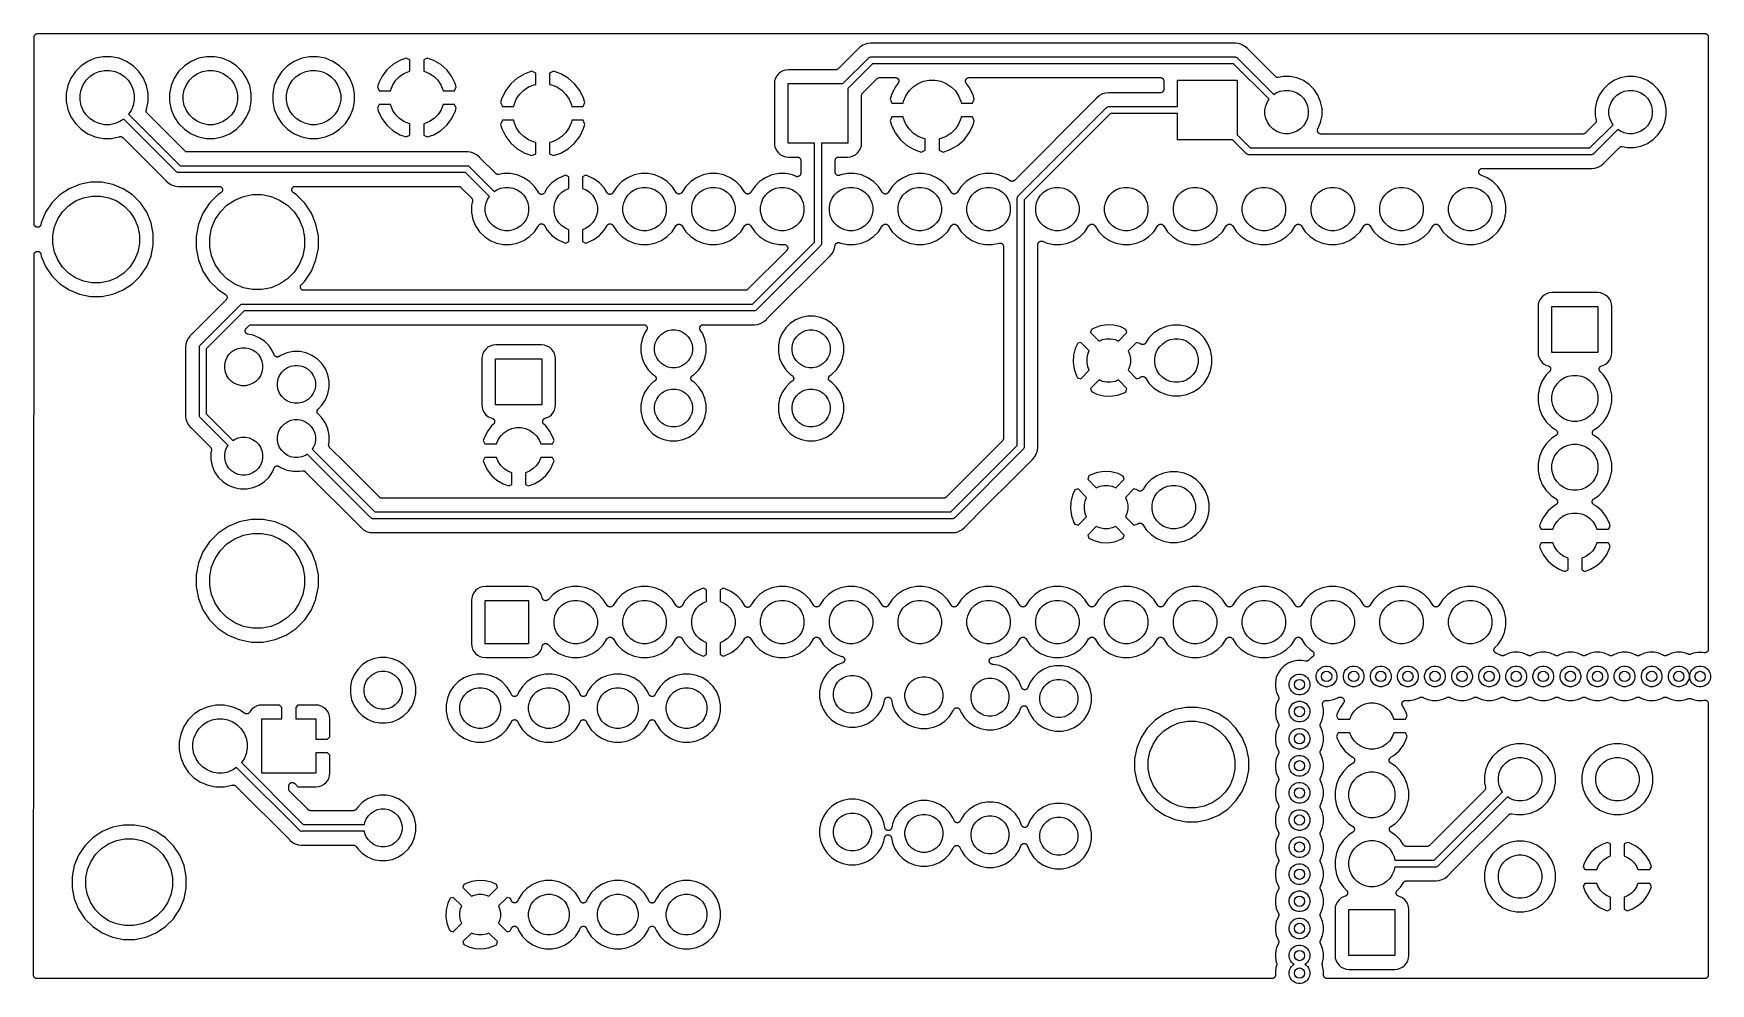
# Model space of a CAD drawing. Extents: x 1.11 to 3.55, y -2.64 to -1.26.
import ezdxf

# ---------------------------------------------------------------- set-up
doc = ezdxf.new("R2010")
doc.units = 0
doc.header["$MEASUREMENT"] = 0
doc.layers.add('BLACK', color=7, linetype='CONTINUOUS')

msp = doc.modelspace()

# ---------------------------------------------------------------- linework, layer by layer
at = {"layer": 'BLACK', "linetype": 'CONTINUOUS'}
for p, q in [((1.11391, -1.34566), (1.11397, -1.26398)), ((1.11397, -1.26391), (1.11402, -1.26344)), ((1.11397, -1.26395), (1.11397, -1.26391)), ((1.11397, -1.26398), (1.11397, -1.26395)), ((1.11397, -1.26395), (1.11397, -1.26395)), ((1.11397, -1.26395), (1.11397, -1.26395)), ((1.11402, -1.26344), (1.11407, -1.26298)), ((1.11407, -1.26296), (1.11408, -1.26294)), ((1.11407, -1.26298), (1.11407, -1.26296)), ((1.11408, -1.26294), (1.11422, -1.26249)), ((1.11422, -1.26249), (1.11436, -1.26205)), ((1.11436, -1.26205), (1.11437, -1.26203)), ((1.11437, -1.26201), (1.1146, -1.2616)), ((1.11437, -1.26203), (1.11437, -1.26201)), ((1.1146, -1.2616), (1.11482, -1.26119)), ((1.11482, -1.26119), (1.11483, -1.26117)), ((1.11483, -1.26117), (1.11484, -1.26116)), ((1.11484, -1.26116), (1.11514, -1.2608)), ((1.11514, -1.2608), (1.11544, -1.26044)), ((1.11544, -1.26044), (1.11546, -1.26042)), ((1.11546, -1.26042), (1.11547, -1.26041)), ((1.11547, -1.26041), (1.11584, -1.26011)), ((1.11584, -1.26011), (1.1162, -1.25982)), ((1.1162, -1.25982), (1.11622, -1.25981)), ((1.11622, -1.25981), (1.11623, -1.2598)), ((1.11623, -1.2598), (1.11665, -1.25958)), ((1.11665, -1.25958), (1.11706, -1.25936)), ((1.11706, -1.25936), (1.11708, -1.25936)), ((1.11708, -1.25936), (1.1171, -1.25935)), ((1.1171, -1.25935), (1.11755, -1.25921)), ((1.11755, -1.25921), (1.11799, -1.25908)), ((1.11799, -1.25908), (1.11801, -1.25908)), ((1.11801, -1.25908), (1.11803, -1.25907)), ((1.11803, -1.25907), (1.1185, -1.25903)), ((1.1185, -1.25903), (1.11897, -1.25898)), ((1.11897, -1.25898), (3.54183, -1.25898)), ((3.54183, -1.25898), (3.54186, -1.25898)), ((3.54186, -1.25898), (3.54186, -1.25898)), ((3.54186, -1.25898), (3.54186, -1.25898)), ((3.54186, -1.25898), (3.5419, -1.25898)), ((3.5419, -1.25898), (3.54237, -1.25904)), ((3.54237, -1.25904), (3.54283, -1.25909)), ((3.54283, -1.25909), (3.54285, -1.25909)), ((3.54285, -1.25909), (3.54287, -1.25909)), ((3.54287, -1.25909), (3.54331, -1.25924)), ((3.54331, -1.25924), (3.54376, -1.25937)), ((3.54376, -1.25937), (3.54378, -1.25938)), ((3.54378, -1.25938), (3.5438, -1.25939)), ((3.5438, -1.25939), (3.54421, -1.25961)), ((3.54421, -1.25961), (3.54462, -1.25984)), ((3.54462, -1.25984), (3.54464, -1.25985)), ((3.54464, -1.25985), (3.54465, -1.25986)), ((3.54465, -1.25986), (3.54501, -1.26016)), ((3.54501, -1.26016), (3.54537, -1.26046)), ((3.54537, -1.26046), (3.54539, -1.26047)), ((3.54539, -1.26047), (3.5454, -1.26049)), ((3.5454, -1.26049), (3.54569, -1.26085)), ((3.54569, -1.26085), (3.54599, -1.26122)), ((3.54599, -1.26122), (3.546, -1.26123)), ((3.546, -1.26123), (3.54601, -1.26125)), ((3.54601, -1.26125), (3.54623, -1.26166)), ((3.54623, -1.26166), (3.54645, -1.26208)), ((3.54645, -1.26208), (3.54645, -1.2621)), ((3.54645, -1.2621), (3.54646, -1.26211)), ((3.54646, -1.26211), (3.5466, -1.26256)), ((3.5466, -1.26256), (3.54673, -1.26301)), ((3.54673, -1.26301), (3.54673, -1.26303)), ((3.54673, -1.26303), (3.54674, -1.26305)), ((3.54674, -1.26305), (3.54678, -1.26352)), ((3.54678, -1.26352), (3.54683, -1.26398)), ((3.54683, -1.26398), (3.54683, -2.15357)), ((2.31128, -1.28136), (2.28254, -1.31011)), ((2.31141, -1.2812), (2.31128, -1.28136)), ((2.31157, -1.28105), (2.31141, -1.2812)), ((2.31161, -1.281), (2.31157, -1.28105)), ((2.31224, -1.28024), (2.31161, -1.281)), ((2.31317, -1.27947), (2.31224, -1.28024)), ((2.31604, -1.27711), (2.31317, -1.27947)), ((2.31839, -1.27586), (2.31604, -1.27711)), ((2.32039, -1.27479), (2.31839, -1.27586)), ((2.3251, -1.27336), (2.32039, -1.27479)), ((2.32901, -1.27298), (2.3251, -1.27336)), ((2.32902, -1.27298), (2.32901, -1.27298)), ((2.33, -1.27288), (2.32902, -1.27298)), ((2.33098, -1.27298), (2.33, -1.27288)), ((2.33119, -1.27298), (2.33098, -1.27298)), ((2.3314, -1.273), (2.33119, -1.27298)), ((2.33147, -1.273), (2.3314, -1.273)), ((2.85753, -1.273), (2.33147, -1.273)), ((2.85774, -1.27298), (2.85753, -1.273)), ((2.85795, -1.27298), (2.85774, -1.27298)), ((2.85802, -1.27298), (2.85795, -1.27298)), ((2.859, -1.27288), (2.85802, -1.27298)), ((2.85998, -1.27298), (2.859, -1.27288)), ((2.8639, -1.27336), (2.85998, -1.27298)), ((2.85998, -1.27298), (2.85998, -1.27298)), ((2.86861, -1.27479), (2.8639, -1.27336)), ((2.87296, -1.27711), (2.86861, -1.27479)), ((2.87676, -1.28024), (2.87296, -1.27711)), ((2.87739, -1.281), (2.87676, -1.28024)), ((2.87754, -1.28115), (2.87739, -1.281)), ((2.87767, -1.28131), (2.87754, -1.28115)), ((2.87772, -1.28136), (2.87767, -1.28131)), ((2.91781, -1.32145), (2.87772, -1.28136)), ((1.17388, -1.31415), (1.16739, -1.32388)), ((1.18215, -1.30588), (1.17388, -1.31415)), ((1.19188, -1.29939), (1.18215, -1.30588)), ((1.20268, -1.29491), (1.19188, -1.29939)), ((1.20135, -1.31711), (1.20852, -1.31414)), ((1.21415, -1.29263), (1.20268, -1.29491)), ((1.20852, -1.31414), (1.21612, -1.31263)), ((1.22585, -1.29263), (1.21415, -1.29263)), ((1.21612, -1.31263), (1.22388, -1.31263)), ((1.22388, -1.31263), (1.23148, -1.31414)), ((1.23732, -1.29491), (1.22585, -1.29263)), ((1.23148, -1.31414), (1.23865, -1.31711)), ((1.24812, -1.29939), (1.23732, -1.29491)), ((1.25785, -1.30588), (1.24812, -1.29939)), ((1.26612, -1.31415), (1.25785, -1.30588)), ((1.27261, -1.32388), (1.26612, -1.31415)), ((1.32388, -1.31415), (1.31739, -1.32388)), ((1.33215, -1.30588), (1.32388, -1.31415)), ((1.34188, -1.29939), (1.33215, -1.30588)), ((1.35268, -1.29491), (1.34188, -1.29939)), ((1.35135, -1.31711), (1.35852, -1.31414)), ((1.36415, -1.29263), (1.35268, -1.29491)), ((1.35852, -1.31414), (1.36612, -1.31263)), ((1.37585, -1.29263), (1.36415, -1.29263)), ((1.36612, -1.31263), (1.37388, -1.31263)), ((1.37388, -1.31263), (1.38148, -1.31414)), ((1.38732, -1.29491), (1.37585, -1.29263)), ((1.38148, -1.31414), (1.38865, -1.31711)), ((1.39812, -1.29939), (1.38732, -1.29491)), ((1.40785, -1.30588), (1.39812, -1.29939)), ((1.41612, -1.31415), (1.40785, -1.30588)), ((1.42261, -1.32388), (1.41612, -1.31415)), ((1.47388, -1.31415), (1.46739, -1.32388)), ((1.48215, -1.30588), (1.47388, -1.31415)), ((1.49188, -1.29939), (1.48215, -1.30588)), ((1.50268, -1.29491), (1.49188, -1.29939)), ((1.50135, -1.31711), (1.50852, -1.31414)), ((1.51415, -1.29263), (1.50268, -1.29491)), ((1.50852, -1.31414), (1.51612, -1.31263)), ((1.52585, -1.29263), (1.51415, -1.29263)), ((1.51612, -1.31263), (1.52388, -1.31263)), ((1.52388, -1.31263), (1.53148, -1.31414)), ((1.53732, -1.29491), (1.52585, -1.29263)), ((1.53148, -1.31414), (1.53865, -1.31711)), ((1.54812, -1.29939), (1.53732, -1.29491)), ((1.55785, -1.30588), (1.54812, -1.29939)), ((1.56612, -1.31415), (1.55785, -1.30588)), ((1.57261, -1.32388), (1.56612, -1.31415)), ((1.62645, -1.31168), (1.61942, -1.32095)), ((1.63515, -1.30396), (1.62645, -1.31168)), ((1.6452, -1.29809), (1.63515, -1.30396)), ((1.65474, -1.29479), (1.6452, -1.29809)), ((1.65135, -1.31711), (1.65852, -1.31414)), ((1.66, -1.29725), (1.65474, -1.29479)), ((1.65852, -1.31414), (1.66, -1.31385)), ((1.66, -1.31385), (1.66, -1.29725)), ((1.68526, -1.29479), (1.68, -1.29725)), ((1.68, -1.29725), (1.68, -1.31385)), ((1.68, -1.31385), (1.68148, -1.31414)), ((1.68148, -1.31414), (1.68865, -1.31711)), ((1.6948, -1.29809), (1.68526, -1.29479)), ((1.70484, -1.30396), (1.6948, -1.29809)), ((1.71355, -1.31168), (1.70484, -1.30396)), ((1.72058, -1.32095), (1.71355, -1.31168)), ((1.83718, -1.31386), (1.82681, -1.31739)), ((1.843, -1.3164), (1.83718, -1.31386)), ((1.86882, -1.31386), (1.863, -1.3164)), ((1.87919, -1.31739), (1.86882, -1.31386)), ((2.19853, -1.31498), (2.19548, -1.31748)), ((2.202, -1.31313), (2.19853, -1.31498)), ((2.20577, -1.31198), (2.202, -1.31313)), ((2.20994, -1.31157), (2.20577, -1.31198)), ((2.279, -1.31157), (2.20994, -1.31157)), ((2.27946, -1.31153), (2.279, -1.31157)), ((2.27992, -1.31149), (2.27946, -1.31153)), ((2.27995, -1.31148), (2.27992, -1.31149)), ((2.27997, -1.31148), (2.27995, -1.31148)), ((2.28041, -1.31134), (2.27997, -1.31148)), ((2.28086, -1.31121), (2.28041, -1.31134)), ((2.28088, -1.3112), (2.28086, -1.31121)), ((2.28091, -1.31119), (2.28088, -1.3112)), ((2.28131, -1.31098), (2.28091, -1.31119)), ((2.28172, -1.31077), (2.28131, -1.31098)), ((2.28175, -1.31075), (2.28172, -1.31077)), ((2.28177, -1.31074), (2.28175, -1.31075)), ((2.28213, -1.31044), (2.28177, -1.31074)), ((2.28249, -1.31016), (2.28213, -1.31044)), ((2.28252, -1.31012), (2.28249, -1.31016)), ((2.28253, -1.31012), (2.28252, -1.31012)), ((2.28252, -1.31012), (2.28252, -1.31012)), ((2.28254, -1.31011), (2.28253, -1.31012)), ((2.28924, -1.33169), (2.32629, -1.29464)), ((2.33207, -1.303), (2.29631, -1.33876)), ((2.32629, -1.29464), (2.32645, -1.29445)), ((2.32645, -1.29445), (2.32721, -1.29382)), ((2.32721, -1.29382), (2.32808, -1.29336)), ((2.32808, -1.29336), (2.32902, -1.29307)), ((2.32902, -1.29307), (2.32975, -1.293)), ((2.32975, -1.293), (2.33, -1.29298)), ((2.33, -1.29298), (2.33025, -1.293)), ((2.33025, -1.293), (2.85875, -1.293)), ((2.85693, -1.303), (2.33207, -1.303)), ((2.90846, -1.35453), (2.85693, -1.303)), ((2.85875, -1.293), (2.859, -1.29298)), ((2.859, -1.29298), (2.85925, -1.293)), ((2.85925, -1.293), (2.85998, -1.29307)), ((2.85998, -1.29307), (2.86092, -1.29336)), ((2.86092, -1.29336), (2.86179, -1.29382)), ((2.86179, -1.29382), (2.86255, -1.29445)), ((2.86255, -1.29445), (2.86271, -1.29464)), ((2.86271, -1.29464), (2.91553, -1.34746)), ((1.16291, -1.33468), (1.16063, -1.34615)), ((1.16739, -1.32388), (1.16291, -1.33468)), ((1.18214, -1.34052), (1.18511, -1.33335)), ((1.18511, -1.33335), (1.18942, -1.3269)), ((1.18942, -1.3269), (1.1949, -1.32142)), ((1.1949, -1.32142), (1.20135, -1.31711)), ((1.23865, -1.31711), (1.2451, -1.32142)), ((1.2451, -1.32142), (1.25058, -1.3269)), ((1.25058, -1.3269), (1.25489, -1.33335)), ((1.25489, -1.33335), (1.25786, -1.34052)), ((1.27709, -1.33468), (1.27261, -1.32388)), ((1.27937, -1.34615), (1.27709, -1.33468)), ((1.31291, -1.33468), (1.31063, -1.34615)), ((1.31739, -1.32388), (1.31291, -1.33468)), ((1.33214, -1.34052), (1.33511, -1.33335)), ((1.33511, -1.33335), (1.33942, -1.3269)), ((1.33942, -1.3269), (1.3449, -1.32142)), ((1.3449, -1.32142), (1.35135, -1.31711)), ((1.38865, -1.31711), (1.3951, -1.32142)), ((1.3951, -1.32142), (1.40058, -1.3269)), ((1.40058, -1.3269), (1.40489, -1.33335)), ((1.40489, -1.33335), (1.40786, -1.34052)), ((1.42709, -1.33468), (1.42261, -1.32388)), ((1.42937, -1.34615), (1.42709, -1.33468)), ((1.46291, -1.33468), (1.46063, -1.34615)), ((1.46739, -1.32388), (1.46291, -1.33468)), ((1.48214, -1.34052), (1.48511, -1.33335)), ((1.48511, -1.33335), (1.48942, -1.3269)), ((1.48942, -1.3269), (1.4949, -1.32142)), ((1.4949, -1.32142), (1.50135, -1.31711)), ((1.53865, -1.31711), (1.5451, -1.32142)), ((1.5451, -1.32142), (1.55058, -1.3269)), ((1.55058, -1.3269), (1.55489, -1.33335)), ((1.55489, -1.33335), (1.55786, -1.34052)), ((1.57709, -1.33468), (1.57261, -1.32388)), ((1.57775, -1.338), (1.57709, -1.33468)), ((1.57937, -1.34615), (1.57775, -1.338)), ((1.6143, -1.3315), (1.61274, -1.33663)), ((1.61274, -1.33663), (1.61527, -1.342)), ((1.61942, -1.32095), (1.6143, -1.3315)), ((1.63214, -1.34052), (1.63511, -1.33335)), ((1.63511, -1.33335), (1.63942, -1.3269)), ((1.63942, -1.3269), (1.6449, -1.32142)), ((1.6449, -1.32142), (1.65135, -1.31711)), ((1.68865, -1.31711), (1.6951, -1.32142)), ((1.6951, -1.32142), (1.70058, -1.3269)), ((1.70058, -1.3269), (1.70489, -1.33335)), ((1.70489, -1.33335), (1.70786, -1.34052)), ((1.7257, -1.3315), (1.72058, -1.32095)), ((1.72473, -1.342), (1.72726, -1.33663)), ((1.72726, -1.33663), (1.7257, -1.3315)), ((1.80676, -1.3318), (1.79922, -1.34165)), ((1.81607, -1.32361), (1.80676, -1.3318)), ((1.82681, -1.31739), (1.81607, -1.32361)), ((1.82539, -1.34136), (1.83249, -1.33662)), ((1.83249, -1.33662), (1.84037, -1.33336)), ((1.84037, -1.33336), (1.843, -1.33283)), ((1.843, -1.33283), (1.843, -1.3164)), ((1.863, -1.3164), (1.863, -1.33283)), ((1.863, -1.33283), (1.86563, -1.33336)), ((1.86563, -1.33336), (1.87351, -1.33662)), ((1.87351, -1.33662), (1.88061, -1.34136)), ((1.88993, -1.32361), (1.87919, -1.31739)), ((1.89924, -1.3318), (1.88993, -1.32361)), ((1.90678, -1.34165), (1.89924, -1.3318)), ((2.18998, -1.32777), (2.18957, -1.33194)), ((2.18957, -1.33194), (2.18957, -1.41806)), ((2.19113, -1.324), (2.18998, -1.32777)), ((2.19298, -1.32053), (2.19113, -1.324)), ((2.19548, -1.31748), (2.19298, -1.32053)), ((2.20969, -1.41831), (2.20969, -1.33169)), ((2.20969, -1.33169), (2.28924, -1.33169)), ((2.29631, -1.33876), (2.29631, -1.41831)), ((2.31789, -1.34546), (2.33889, -1.32446)), ((2.33889, -1.32446), (2.3389, -1.32445)), ((2.3389, -1.32445), (2.33894, -1.32442)), ((2.3389, -1.32445), (2.3389, -1.32445)), ((2.3389, -1.32445), (2.3389, -1.32445)), ((2.33894, -1.32442), (2.3393, -1.32413)), ((2.3393, -1.32413), (2.33966, -1.32384)), ((2.33966, -1.32384), (2.33968, -1.32382)), ((2.33968, -1.32382), (2.3397, -1.32381)), ((2.3397, -1.32381), (2.34011, -1.32359)), ((2.34011, -1.32359), (2.34052, -1.32338)), ((2.34052, -1.32338), (2.34055, -1.32337)), ((2.34055, -1.32337), (2.34057, -1.32336)), ((2.34057, -1.32336), (2.34101, -1.32323)), ((2.34101, -1.32323), (2.34146, -1.3231)), ((2.34146, -1.3231), (2.34148, -1.32309)), ((2.34148, -1.32309), (2.34151, -1.32309)), ((2.34151, -1.32309), (2.34197, -1.32305)), ((2.34197, -1.32305), (2.34243, -1.323)), ((2.34243, -1.323), (2.36554, -1.323)), ((2.36522, -1.33665), (2.35971, -1.34786)), ((2.36951, -1.33104), (2.36522, -1.33665)), ((2.36554, -1.323), (2.36561, -1.323)), ((2.36561, -1.323), (2.36576, -1.32302)), ((2.36576, -1.32302), (2.36591, -1.32301)), ((2.36591, -1.32301), (2.36624, -1.32307)), ((2.36624, -1.32307), (2.36658, -1.32311)), ((2.36658, -1.32311), (2.36672, -1.32315)), ((2.36672, -1.32315), (2.36687, -1.32318)), ((2.36687, -1.32318), (2.36719, -1.3233)), ((2.36719, -1.3233), (2.36751, -1.3234)), ((2.36751, -1.3234), (2.36764, -1.32348)), ((2.36764, -1.32348), (2.36778, -1.32353)), ((2.36778, -1.32353), (2.36807, -1.32371)), ((2.36807, -1.32371), (2.36837, -1.32387)), ((2.36837, -1.32387), (2.36848, -1.32397)), ((2.36848, -1.32397), (2.36861, -1.32405)), ((2.36861, -1.32405), (2.36885, -1.32428)), ((2.36885, -1.32428), (2.36911, -1.3245)), ((2.36911, -1.3245), (2.36921, -1.32462)), ((2.36921, -1.32462), (2.36932, -1.32472)), ((2.36932, -1.32472), (2.36951, -1.325)), ((2.36951, -1.325), (2.36973, -1.32526)), ((2.36959, -1.33091), (2.36951, -1.33104)), ((2.36969, -1.3308), (2.36959, -1.33091)), ((2.36985, -1.3305), (2.36969, -1.3308)), ((2.36973, -1.32526), (2.36979, -1.32539)), ((2.36979, -1.32539), (2.36988, -1.32552)), ((2.37003, -1.33021), (2.36985, -1.3305)), ((2.36988, -1.32552), (2.37002, -1.32583)), ((2.37002, -1.32583), (2.37018, -1.32613)), ((2.37008, -1.33007), (2.37003, -1.33021)), ((2.37015, -1.32994), (2.37008, -1.33007)), ((2.37025, -1.32961), (2.37015, -1.32994)), ((2.37018, -1.32613), (2.37022, -1.32627)), ((2.37022, -1.32627), (2.37028, -1.32641)), ((2.37037, -1.3293), (2.37025, -1.32961)), ((2.37028, -1.32641), (2.37036, -1.32674)), ((2.37036, -1.32674), (2.37045, -1.32706)), ((2.3704, -1.32915), (2.37037, -1.3293)), ((2.37044, -1.32901), (2.3704, -1.32915)), ((2.37047, -1.32867), (2.37044, -1.32901)), ((2.37045, -1.32706), (2.37047, -1.32721)), ((2.37047, -1.32721), (2.3705, -1.32736)), ((2.37053, -1.32833), (2.37047, -1.32867)), ((2.3705, -1.32736), (2.37051, -1.3277)), ((2.37051, -1.3277), (2.37054, -1.32803)), ((2.37054, -1.32803), (2.37053, -1.32818)), ((2.37053, -1.32818), (2.37053, -1.32833)), ((2.38536, -1.34239), (2.39139, -1.33636)), ((2.39139, -1.33636), (2.39849, -1.33162)), ((2.39849, -1.33162), (2.40637, -1.32836)), ((2.40637, -1.32836), (2.41473, -1.32669)), ((2.41473, -1.32669), (2.42327, -1.32669)), ((2.42327, -1.32669), (2.43163, -1.32836)), ((2.43163, -1.32836), (2.43951, -1.33162)), ((2.43951, -1.33162), (2.44661, -1.33636)), ((2.44661, -1.33636), (2.45264, -1.34239)), ((2.46746, -1.32797), (2.46749, -1.32763)), ((2.46747, -1.32811), (2.46746, -1.32797)), ((2.46747, -1.32826), (2.46747, -1.32811)), ((2.46752, -1.3286), (2.46747, -1.32826)), ((2.46749, -1.32763), (2.46751, -1.32729)), ((2.46751, -1.32729), (2.46754, -1.32714)), ((2.46755, -1.32894), (2.46752, -1.3286)), ((2.46754, -1.32714), (2.46756, -1.32699)), ((2.46759, -1.32908), (2.46755, -1.32894)), ((2.46756, -1.32699), (2.46766, -1.32667)), ((2.46761, -1.32923), (2.46759, -1.32908)), ((2.46773, -1.32955), (2.46761, -1.32923)), ((2.46766, -1.32667), (2.46774, -1.32634)), ((2.46782, -1.32987), (2.46773, -1.32955)), ((2.46774, -1.32634), (2.4678, -1.32621)), ((2.4678, -1.32621), (2.46785, -1.32606)), ((2.46789, -1.33001), (2.46782, -1.32987)), ((2.46785, -1.32606), (2.46801, -1.32576)), ((2.46794, -1.33015), (2.46789, -1.33001)), ((2.46812, -1.33044), (2.46794, -1.33015)), ((2.46801, -1.32576), (2.46815, -1.32546)), ((2.46827, -1.33074), (2.46812, -1.33044)), ((2.46815, -1.32546), (2.46824, -1.32534)), ((2.46824, -1.32534), (2.46831, -1.3252)), ((2.46837, -1.33085), (2.46827, -1.33074)), ((2.46831, -1.3252), (2.46853, -1.32494)), ((2.46845, -1.33098), (2.46837, -1.33085)), ((2.46849, -1.33104), (2.46845, -1.33098)), ((2.47278, -1.33665), (2.46849, -1.33104)), ((2.46853, -1.32494), (2.46873, -1.32467)), ((2.46873, -1.32467), (2.46884, -1.32457)), ((2.46884, -1.32457), (2.46894, -1.32445)), ((2.46894, -1.32445), (2.4692, -1.32424)), ((2.4692, -1.32424), (2.46945, -1.32401)), ((2.46945, -1.32401), (2.46958, -1.32393)), ((2.46958, -1.32393), (2.46969, -1.32384)), ((2.46969, -1.32384), (2.46999, -1.32368)), ((2.46999, -1.32368), (2.47028, -1.3235)), ((2.47028, -1.3235), (2.47042, -1.32345)), ((2.47042, -1.32345), (2.47055, -1.32338)), ((2.47055, -1.32338), (2.47088, -1.32328)), ((2.47088, -1.32328), (2.4712, -1.32316)), ((2.4712, -1.32316), (2.47134, -1.32314)), ((2.47134, -1.32314), (2.47149, -1.3231)), ((2.47149, -1.3231), (2.47182, -1.32306)), ((2.47182, -1.32306), (2.47216, -1.32301)), ((2.47216, -1.32301), (2.47231, -1.32301)), ((2.47231, -1.32301), (2.47246, -1.323)), ((2.47246, -1.323), (2.75057, -1.323)), ((2.47829, -1.34786), (2.47278, -1.33665)), ((2.75057, -1.323), (2.75061, -1.323)), ((2.75061, -1.323), (2.75061, -1.323)), ((2.75061, -1.323), (2.75061, -1.323)), ((2.75061, -1.323), (2.75064, -1.323)), ((2.75064, -1.323), (2.75111, -1.32305)), ((2.75111, -1.32305), (2.75158, -1.3231)), ((2.75158, -1.3231), (2.75159, -1.32311)), ((2.75159, -1.32311), (2.75161, -1.32311)), ((2.75161, -1.32311), (2.75206, -1.32325)), ((2.75206, -1.32325), (2.75251, -1.32339)), ((2.75251, -1.32339), (2.75252, -1.3234)), ((2.75252, -1.3234), (2.75254, -1.3234)), ((2.75254, -1.3234), (2.75295, -1.32363)), ((2.75295, -1.32363), (2.75337, -1.32385)), ((2.75337, -1.32385), (2.75338, -1.32387)), ((2.75338, -1.32387), (2.7534, -1.32387)), ((2.7534, -1.32387), (2.75376, -1.32418)), ((2.75376, -1.32418), (2.75412, -1.32448)), ((2.75412, -1.32448), (2.75413, -1.32449)), ((2.75413, -1.32449), (2.75414, -1.3245)), ((2.75414, -1.3245), (2.75444, -1.32487)), ((2.75444, -1.32487), (2.75474, -1.32523)), ((2.75474, -1.32523), (2.75474, -1.32525)), ((2.75474, -1.32525), (2.75476, -1.32526)), ((2.75476, -1.32526), (2.75497, -1.32568)), ((2.75497, -1.32568), (2.75519, -1.32609)), ((2.75519, -1.32609), (2.7552, -1.32611)), ((2.7552, -1.32611), (2.75521, -1.32613)), ((2.75521, -1.32613), (2.75534, -1.32658)), ((2.75534, -1.32658), (2.75548, -1.32703)), ((2.75548, -1.32703), (2.75548, -1.32705)), ((2.75548, -1.32705), (2.75548, -1.32706)), ((2.75548, -1.32706), (2.75553, -1.32753)), ((2.75557, -1.34007), (2.75552, -1.34054)), ((2.75553, -1.32753), (2.75557, -1.328)), ((2.75557, -1.328), (2.75557, -1.34)), ((2.75557, -1.34), (2.75557, -1.34003)), ((2.75557, -1.34003), (2.75557, -1.34003)), ((2.75557, -1.34003), (2.75557, -1.34004)), ((2.75557, -1.34004), (2.75557, -1.34007)), ((2.77569, -1.365), (2.77569, -1.32669)), ((2.77569, -1.32669), (2.86231, -1.32669)), ((2.86231, -1.32669), (2.86231, -1.40624)), ((2.91816, -1.32174), (2.91781, -1.32145)), ((2.91852, -1.32204), (2.91816, -1.32174)), ((2.91854, -1.32205), (2.91852, -1.32204)), ((2.91856, -1.32207), (2.91854, -1.32205)), ((2.91897, -1.32229), (2.91856, -1.32207)), ((2.91938, -1.32251), (2.91897, -1.32229)), ((2.9194, -1.32252), (2.91938, -1.32251)), ((2.91942, -1.32253), (2.9194, -1.32252)), ((2.91986, -1.32267), (2.91942, -1.32253)), ((2.92031, -1.32281), (2.91986, -1.32267)), ((2.92033, -1.32281), (2.92031, -1.32281)), ((2.92035, -1.32282), (2.92033, -1.32281)), ((2.92082, -1.32286), (2.92035, -1.32282)), ((2.92128, -1.32291), (2.92082, -1.32286)), ((2.9213, -1.32291), (2.92128, -1.32291)), ((2.92132, -1.32292), (2.9213, -1.32291)), ((2.92179, -1.32287), (2.92132, -1.32292)), ((2.92225, -1.32283), (2.92179, -1.32287)), ((2.92229, -1.32282), (2.92225, -1.32283)), ((2.9223, -1.32282), (2.92229, -1.32282)), ((2.92232, -1.32282), (2.9223, -1.32282)), ((2.9223, -1.32282), (2.9223, -1.32282)), ((2.92893, -1.3215), (2.92232, -1.32282)), ((2.93907, -1.3215), (2.92893, -1.3215)), ((2.94902, -1.32348), (2.93907, -1.3215)), ((2.95839, -1.32736), (2.94902, -1.32348)), ((2.96683, -1.333), (2.95839, -1.32736)), ((2.974, -1.34017), (2.96683, -1.333)), ((2.97964, -1.34861), (2.974, -1.34017)), ((3.394, -1.34017), (3.38836, -1.34861)), ((3.40117, -1.333), (3.394, -1.34017)), ((3.40961, -1.32736), (3.40117, -1.333)), ((3.41898, -1.32348), (3.40961, -1.32736)), ((3.42893, -1.3215), (3.41898, -1.32348)), ((3.43907, -1.3215), (3.42893, -1.3215)), ((3.44902, -1.32348), (3.43907, -1.3215)), ((3.45839, -1.32736), (3.44902, -1.32348)), ((3.46683, -1.333), (3.45839, -1.32736)), ((3.474, -1.34017), (3.46683, -1.333)), ((3.47964, -1.34861), (3.474, -1.34017)), ((1.11377, -1.53542), (1.11391, -1.34566)), ((1.11391, -1.34566), (1.11391, -1.34566)), ((1.16063, -1.34615), (1.16063, -1.35785)), ((1.16063, -1.35785), (1.16291, -1.36932)), ((1.18063, -1.34812), (1.18214, -1.34052)), ((1.18063, -1.35588), (1.18063, -1.34812)), ((1.18214, -1.36348), (1.18063, -1.35588)), ((1.18511, -1.37065), (1.18214, -1.36348)), ((1.25786, -1.36348), (1.25489, -1.37065)), ((1.25786, -1.34052), (1.25937, -1.34812)), ((1.25937, -1.35588), (1.25786, -1.36348)), ((1.25937, -1.34812), (1.25937, -1.35588)), ((1.27709, -1.36932), (1.27937, -1.35785)), ((1.27937, -1.35785), (1.27937, -1.34615)), ((1.31063, -1.34615), (1.31063, -1.35785)), ((1.31063, -1.35785), (1.31291, -1.36932)), ((1.33063, -1.34812), (1.33214, -1.34052)), ((1.33063, -1.35588), (1.33063, -1.34812)), ((1.33214, -1.36348), (1.33063, -1.35588)), ((1.33511, -1.37065), (1.33214, -1.36348)), ((1.40786, -1.36348), (1.40489, -1.37065)), ((1.40786, -1.34052), (1.40937, -1.34812)), ((1.40937, -1.35588), (1.40786, -1.36348)), ((1.40937, -1.34812), (1.40937, -1.35588)), ((1.42709, -1.36932), (1.42937, -1.35785)), ((1.42937, -1.35785), (1.42937, -1.34615)), ((1.46063, -1.34615), (1.46063, -1.35785)), ((1.46063, -1.35785), (1.46291, -1.36932)), ((1.48063, -1.34812), (1.48214, -1.34052)), ((1.48063, -1.35588), (1.48063, -1.34812)), ((1.48214, -1.36348), (1.48063, -1.35588)), ((1.48511, -1.37065), (1.48214, -1.36348)), ((1.55786, -1.36348), (1.55489, -1.37065)), ((1.55786, -1.34052), (1.55937, -1.34812)), ((1.55937, -1.35588), (1.55786, -1.36348)), ((1.55937, -1.34812), (1.55937, -1.35588)), ((1.57775, -1.366), (1.57937, -1.35785)), ((1.57937, -1.35785), (1.57937, -1.34615)), ((1.61527, -1.362), (1.61274, -1.36737)), ((1.61527, -1.342), (1.63185, -1.342)), ((1.63185, -1.362), (1.61527, -1.362)), ((1.63185, -1.342), (1.63214, -1.34052)), ((1.63214, -1.36348), (1.63185, -1.362)), ((1.63511, -1.37065), (1.63214, -1.36348)), ((1.70786, -1.36348), (1.70489, -1.37065)), ((1.70786, -1.34052), (1.70815, -1.342)), ((1.70815, -1.362), (1.70786, -1.36348)), ((1.70815, -1.342), (1.72473, -1.342)), ((1.72473, -1.362), (1.70815, -1.362)), ((1.72726, -1.36737), (1.72473, -1.362)), ((1.79371, -1.35286), (1.79182, -1.35909)), ((1.79182, -1.35909), (1.79441, -1.365)), ((1.79922, -1.34165), (1.79371, -1.35286)), ((1.81083, -1.365), (1.81136, -1.36237)), ((1.81136, -1.36237), (1.81462, -1.35449)), ((1.81462, -1.35449), (1.81936, -1.34739)), ((1.81936, -1.34739), (1.82539, -1.34136)), ((1.88061, -1.34136), (1.88664, -1.34739)), ((1.88664, -1.34739), (1.89138, -1.35449)), ((1.89138, -1.35449), (1.89464, -1.36237)), ((1.89464, -1.36237), (1.89517, -1.365)), ((1.91229, -1.35286), (1.90678, -1.34165)), ((1.91159, -1.365), (1.91418, -1.35909)), ((1.91418, -1.35909), (1.91229, -1.35286)), ((2.31643, -1.34893), (2.31648, -1.34847)), ((2.31643, -1.34898), (2.31643, -1.34893)), ((2.31643, -1.34898), (2.31643, -1.34898)), ((2.31643, -1.34898), (2.31643, -1.34898)), ((2.31643, -1.349), (2.31643, -1.34898)), ((2.31643, -1.41806), (2.31643, -1.349)), ((2.31648, -1.34847), (2.31653, -1.34801)), ((2.31653, -1.34798), (2.31654, -1.34796)), ((2.31653, -1.34801), (2.31653, -1.34798)), ((2.31654, -1.34796), (2.31668, -1.34752)), ((2.31668, -1.34752), (2.31681, -1.34708)), ((2.31681, -1.34708), (2.31682, -1.34705)), ((2.31682, -1.34705), (2.31683, -1.34703)), ((2.31683, -1.34703), (2.31706, -1.34662)), ((2.31706, -1.34662), (2.31727, -1.34622)), ((2.31727, -1.34622), (2.31729, -1.3462)), ((2.31729, -1.3462), (2.3173, -1.34617)), ((2.3173, -1.34617), (2.3176, -1.34582)), ((2.3176, -1.34582), (2.31789, -1.34546)), ((2.35971, -1.34786), (2.35782, -1.35409)), ((2.35782, -1.35409), (2.36041, -1.36)), ((2.36041, -1.36), (2.37683, -1.36)), ((2.37683, -1.36), (2.37736, -1.35737)), ((2.37736, -1.35737), (2.38062, -1.34949)), ((2.38062, -1.34949), (2.38536, -1.34239)), ((2.45264, -1.34239), (2.45738, -1.34949)), ((2.45738, -1.34949), (2.46064, -1.35737)), ((2.46064, -1.35737), (2.46117, -1.36)), ((2.46117, -1.36), (2.47759, -1.36)), ((2.47759, -1.36), (2.48018, -1.35409)), ((2.48018, -1.35409), (2.47829, -1.34786)), ((2.65747, -1.35336), (2.53853, -1.4723)), ((2.6576, -1.3532), (2.65747, -1.35336)), ((2.65775, -1.35305), (2.6576, -1.3532)), ((2.6578, -1.353), (2.65775, -1.35305)), ((2.65842, -1.35224), (2.6578, -1.353)), ((2.66117, -1.34998), (2.65842, -1.35224)), ((2.66223, -1.34911), (2.66117, -1.34998)), ((2.66117, -1.34998), (2.66117, -1.34998)), ((2.66568, -1.34727), (2.66223, -1.34911)), ((2.66569, -1.34726), (2.66568, -1.34727)), ((2.66657, -1.34679), (2.66569, -1.34726)), ((2.67128, -1.34536), (2.66657, -1.34679)), ((2.6752, -1.34498), (2.67128, -1.34536)), ((2.67619, -1.34488), (2.6752, -1.34498)), ((2.6752, -1.34498), (2.6752, -1.34498)), ((2.67717, -1.34498), (2.67619, -1.34488)), ((2.67738, -1.34498), (2.67717, -1.34498)), ((2.67759, -1.345), (2.67738, -1.34498)), ((2.67766, -1.345), (2.67759, -1.345)), ((2.75057, -1.345), (2.67766, -1.345)), ((2.75104, -1.34495), (2.75057, -1.345)), ((2.75151, -1.34491), (2.75104, -1.34495)), ((2.75153, -1.34491), (2.75151, -1.34491)), ((2.75154, -1.3449), (2.75153, -1.34491)), ((2.75199, -1.34477), (2.75154, -1.3449)), ((2.75244, -1.34464), (2.75199, -1.34477)), ((2.75246, -1.34463), (2.75244, -1.34464)), ((2.75248, -1.34462), (2.75246, -1.34463)), ((2.75289, -1.3444), (2.75248, -1.34462)), ((2.75331, -1.34418), (2.75289, -1.3444)), ((2.75332, -1.34417), (2.75331, -1.34418)), ((2.75334, -1.34416), (2.75332, -1.34417)), ((2.7537, -1.34387), (2.75334, -1.34416)), ((2.75407, -1.34357), (2.7537, -1.34387)), ((2.75408, -1.34356), (2.75407, -1.34357)), ((2.7541, -1.34355), (2.75408, -1.34356)), ((2.7544, -1.34318), (2.7541, -1.34355)), ((2.7547, -1.34282), (2.7544, -1.34318)), ((2.75471, -1.34281), (2.7547, -1.34282)), ((2.75472, -1.3428), (2.75471, -1.34281)), ((2.75494, -1.34238), (2.75472, -1.3428)), ((2.75517, -1.34197), (2.75494, -1.34238)), ((2.75518, -1.34194), (2.75517, -1.34195)), ((2.75517, -1.34195), (2.75517, -1.34197)), ((2.75532, -1.34149), (2.75518, -1.34194)), ((2.75546, -1.34104), (2.75532, -1.34149)), ((2.75547, -1.34101), (2.75546, -1.34102)), ((2.75546, -1.34102), (2.75546, -1.34104)), ((2.75552, -1.34054), (2.75547, -1.34101)), ((2.9025, -1.3699), (2.90371, -1.36381)), ((2.90371, -1.36381), (2.90609, -1.35808)), ((2.90609, -1.35808), (2.90846, -1.35453)), ((2.91553, -1.34746), (2.91908, -1.34509)), ((2.91908, -1.34509), (2.92481, -1.34271)), ((2.92481, -1.34271), (2.9309, -1.3415)), ((2.9309, -1.3415), (2.9371, -1.3415)), ((2.9371, -1.3415), (2.94319, -1.34271)), ((2.94319, -1.34271), (2.94892, -1.34509)), ((2.94892, -1.34509), (2.95408, -1.34854)), ((2.95408, -1.34854), (2.95846, -1.35292)), ((2.95846, -1.35292), (2.96191, -1.35808)), ((2.96191, -1.35808), (2.96429, -1.36381)), ((2.96429, -1.36381), (2.9655, -1.3699)), ((2.98352, -1.35798), (2.97964, -1.34861)), ((2.9855, -1.36793), (2.98352, -1.35798)), ((3.38448, -1.35798), (3.3825, -1.36793)), ((3.38836, -1.34861), (3.38448, -1.35798)), ((3.4025, -1.3699), (3.40371, -1.36381)), ((3.40371, -1.36381), (3.40609, -1.35808)), ((3.40609, -1.35808), (3.40954, -1.35292)), ((3.40954, -1.35292), (3.41392, -1.34854)), ((3.41392, -1.34854), (3.41908, -1.34509)), ((3.41908, -1.34509), (3.42481, -1.34271)), ((3.42481, -1.34271), (3.4309, -1.3415)), ((3.4309, -1.3415), (3.4371, -1.3415)), ((3.4371, -1.3415), (3.44319, -1.34271)), ((3.44319, -1.34271), (3.44892, -1.34509)), ((3.44892, -1.34509), (3.45408, -1.34854)), ((3.45408, -1.34854), (3.45846, -1.35292)), ((3.45846, -1.35292), (3.46191, -1.35808)), ((3.46191, -1.35808), (3.46429, -1.36381)), ((3.46429, -1.36381), (3.4655, -1.3699)), ((3.48352, -1.35798), (3.47964, -1.34861)), ((3.4855, -1.36793), (3.48352, -1.35798)), ((1.16291, -1.36932), (1.16739, -1.38012)), ((1.16739, -1.38012), (1.17388, -1.38985)), ((1.18942, -1.3771), (1.18511, -1.37065)), ((1.1949, -1.38258), (1.18942, -1.3771)), ((1.20135, -1.38689), (1.1949, -1.38258)), ((1.20852, -1.38986), (1.20135, -1.38689)), ((1.23865, -1.38689), (1.23148, -1.38986)), ((1.24415, -1.38322), (1.23865, -1.38689)), ((1.32029, -1.45936), (1.24415, -1.38322)), ((1.25489, -1.37065), (1.25122, -1.37615)), ((1.25122, -1.37615), (1.32607, -1.451)), ((1.27669, -1.37121), (1.27674, -1.37075)), ((1.2767, -1.37124), (1.27669, -1.37121)), ((1.27669, -1.37126), (1.2767, -1.37124)), ((1.27674, -1.37172), (1.27669, -1.37126)), ((1.27674, -1.37075), (1.27679, -1.37029)), ((1.27678, -1.37219), (1.27674, -1.37172)), ((1.27678, -1.37221), (1.27678, -1.37219)), ((1.27679, -1.37223), (1.27678, -1.37221)), ((1.27679, -1.37029), (1.2768, -1.37027)), ((1.27692, -1.37268), (1.27679, -1.37223)), ((1.2768, -1.37024), (1.27694, -1.3698)), ((1.2768, -1.37027), (1.2768, -1.37024)), ((1.27705, -1.37312), (1.27692, -1.37268)), ((1.27694, -1.3698), (1.27707, -1.36935)), ((1.27706, -1.37314), (1.27705, -1.37312)), ((1.27707, -1.37316), (1.27706, -1.37314)), ((1.27707, -1.36935), (1.27709, -1.36932)), ((1.27729, -1.37358), (1.27707, -1.37316)), ((1.2775, -1.37399), (1.27729, -1.37358)), ((1.27751, -1.37401), (1.2775, -1.37399)), ((1.27752, -1.37403), (1.27751, -1.37401)), ((1.27782, -1.37439), (1.27752, -1.37403)), ((1.27811, -1.37475), (1.27782, -1.37439)), ((1.27814, -1.37478), (1.27811, -1.37475)), ((1.27816, -1.3748), (1.27814, -1.37478)), ((1.27814, -1.37478), (1.27814, -1.37478)), ((1.27814, -1.37478), (1.27814, -1.37478)), ((1.33289, -1.42954), (1.27816, -1.3748)), ((1.31291, -1.36932), (1.31739, -1.38012)), ((1.31739, -1.38012), (1.32388, -1.38985)), ((1.33942, -1.3771), (1.33511, -1.37065)), ((1.3449, -1.38258), (1.33942, -1.3771)), ((1.35135, -1.38689), (1.3449, -1.38258)), ((1.35852, -1.38986), (1.35135, -1.38689)), ((1.38865, -1.38689), (1.38148, -1.38986)), ((1.3951, -1.38258), (1.38865, -1.38689)), ((1.40058, -1.3771), (1.3951, -1.38258)), ((1.40489, -1.37065), (1.40058, -1.3771)), ((1.41612, -1.38985), (1.42261, -1.38012)), ((1.42261, -1.38012), (1.42709, -1.36932)), ((1.46291, -1.36932), (1.46739, -1.38012)), ((1.46739, -1.38012), (1.47388, -1.38985)), ((1.48942, -1.3771), (1.48511, -1.37065)), ((1.4949, -1.38258), (1.48942, -1.3771)), ((1.50135, -1.38689), (1.4949, -1.38258)), ((1.50852, -1.38986), (1.50135, -1.38689)), ((1.53865, -1.38689), (1.53148, -1.38986)), ((1.5451, -1.38258), (1.53865, -1.38689)), ((1.55058, -1.3771), (1.5451, -1.38258)), ((1.55489, -1.37065), (1.55058, -1.3771)), ((1.56612, -1.38985), (1.57261, -1.38012)), ((1.57261, -1.38012), (1.57709, -1.36932)), ((1.57709, -1.36932), (1.57775, -1.366)), ((1.57775, -1.366), (1.57775, -1.366)), ((1.61274, -1.36737), (1.6143, -1.3725)), ((1.6143, -1.3725), (1.61942, -1.38305)), ((1.61942, -1.38305), (1.62645, -1.39232)), ((1.63942, -1.3771), (1.63511, -1.37065)), ((1.6449, -1.38258), (1.63942, -1.3771)), ((1.65135, -1.38689), (1.6449, -1.38258)), ((1.65852, -1.38986), (1.65135, -1.38689)), ((1.68865, -1.38689), (1.68148, -1.38986)), ((1.6951, -1.38258), (1.68865, -1.38689)), ((1.70058, -1.3771), (1.6951, -1.38258)), ((1.70489, -1.37065), (1.70058, -1.3771)), ((1.71355, -1.39232), (1.71714, -1.38757)), ((1.71714, -1.38757), (1.71715, -1.38757)), ((1.71715, -1.38757), (1.72058, -1.38305)), ((1.72058, -1.38305), (1.7257, -1.3725)), ((1.7257, -1.3725), (1.72726, -1.36737)), ((1.79441, -1.385), (1.79182, -1.39091)), ((1.79441, -1.365), (1.81083, -1.365)), ((1.81083, -1.385), (1.79441, -1.385)), ((1.81136, -1.38763), (1.81083, -1.385)), ((1.81462, -1.39551), (1.81136, -1.38763)), ((1.89464, -1.38763), (1.89138, -1.39551)), ((1.89517, -1.385), (1.89464, -1.38763)), ((1.89517, -1.365), (1.91159, -1.365)), ((1.91159, -1.385), (1.89517, -1.385)), ((1.91418, -1.39091), (1.91159, -1.385)), ((2.36041, -1.38), (2.35782, -1.38591)), ((2.35782, -1.38591), (2.35971, -1.39214)), ((2.37683, -1.38), (2.36041, -1.38)), ((2.37736, -1.38263), (2.37683, -1.38)), ((2.38062, -1.39051), (2.37736, -1.38263)), ((2.46064, -1.38263), (2.45738, -1.39051)), ((2.46117, -1.38), (2.46064, -1.38263)), ((2.47759, -1.38), (2.46117, -1.38)), ((2.48018, -1.38591), (2.47759, -1.38)), ((2.47829, -1.39214), (2.48018, -1.38591)), ((2.54413, -1.49498), (2.67248, -1.36664)), ((2.67826, -1.375), (2.5525, -1.50076)), ((2.67248, -1.36664), (2.67263, -1.36645)), ((2.67263, -1.36645), (2.67339, -1.36582)), ((2.67339, -1.36582), (2.67426, -1.36536)), ((2.67426, -1.36536), (2.67521, -1.36507)), ((2.67521, -1.36507), (2.67523, -1.36507)), ((2.67523, -1.36507), (2.67619, -1.36498)), ((2.67619, -1.36498), (2.67643, -1.365)), ((2.67643, -1.365), (2.77569, -1.365)), ((2.77569, -1.375), (2.67826, -1.375)), ((2.77569, -1.41331), (2.77569, -1.375)), ((2.9025, -1.3761), (2.9025, -1.3699)), ((2.90371, -1.38219), (2.9025, -1.3761)), ((2.90609, -1.38792), (2.90371, -1.38219)), ((2.90954, -1.39308), (2.90609, -1.38792)), ((2.96191, -1.38792), (2.95846, -1.39308)), ((2.96429, -1.38219), (2.96191, -1.38792)), ((2.9655, -1.3761), (2.96429, -1.38219)), ((2.9655, -1.3699), (2.9655, -1.3761)), ((2.97956, -1.39758), (2.98352, -1.38802)), ((2.98352, -1.38802), (2.9855, -1.37807)), ((2.9855, -1.37807), (2.9855, -1.36793)), ((3.38274, -1.38884), (3.38245, -1.38919)), ((3.3825, -1.36793), (3.3825, -1.37807)), ((3.3825, -1.37807), (3.38382, -1.38468)), ((3.38304, -1.38848), (3.38274, -1.38884)), ((3.38305, -1.38846), (3.38304, -1.38848)), ((3.38307, -1.38844), (3.38305, -1.38846)), ((3.38329, -1.38803), (3.38307, -1.38844)), ((3.38351, -1.38762), (3.38329, -1.38803)), ((3.38352, -1.3876), (3.38351, -1.38762)), ((3.38353, -1.38758), (3.38352, -1.3876)), ((3.38367, -1.38714), (3.38353, -1.38758)), ((3.38381, -1.38669), (3.38367, -1.38714)), ((3.38382, -1.38665), (3.38381, -1.38667)), ((3.38381, -1.38667), (3.38381, -1.38669)), ((3.38382, -1.38468), (3.38382, -1.3847)), ((3.38382, -1.3847), (3.38382, -1.3847)), ((3.38382, -1.3847), (3.38382, -1.38471)), ((3.38382, -1.38471), (3.38383, -1.38475)), ((3.38386, -1.38618), (3.38382, -1.38665)), ((3.38383, -1.38475), (3.38387, -1.38521)), ((3.38391, -1.38572), (3.38386, -1.38618)), ((3.38387, -1.38521), (3.38392, -1.38568)), ((3.38392, -1.38568), (3.38391, -1.3857)), ((3.38391, -1.3857), (3.38391, -1.38572)), ((3.4025, -1.3761), (3.4025, -1.3699)), ((3.40371, -1.38219), (3.4025, -1.3761)), ((3.40609, -1.38792), (3.40371, -1.38219)), ((3.40846, -1.39147), (3.40609, -1.38792)), ((3.46191, -1.38792), (3.45846, -1.39308)), ((3.46429, -1.38219), (3.46191, -1.38792)), ((3.4655, -1.3761), (3.46429, -1.38219)), ((3.4655, -1.3699), (3.4655, -1.3761)), ((3.47964, -1.39739), (3.48352, -1.38802)), ((3.48352, -1.38802), (3.4855, -1.37807)), ((3.4855, -1.37807), (3.4855, -1.36793)), ((1.17388, -1.38985), (1.18215, -1.39812)), ((1.18215, -1.39812), (1.19188, -1.40461)), ((1.19188, -1.40461), (1.20268, -1.40909)), ((1.20268, -1.40909), (1.21415, -1.41137)), ((1.21612, -1.39137), (1.20852, -1.38986)), ((1.21415, -1.41137), (1.22585, -1.41137)), ((1.22388, -1.39137), (1.21612, -1.39137)), ((1.23148, -1.38986), (1.22388, -1.39137)), ((1.22585, -1.41137), (1.23732, -1.40909)), ((1.23732, -1.40909), (1.23735, -1.40907)), ((1.23735, -1.40907), (1.23738, -1.40906)), ((1.23738, -1.40906), (1.23742, -1.40905)), ((1.23738, -1.40906), (1.23738, -1.40906)), ((1.23738, -1.40906), (1.23738, -1.40906)), ((1.23742, -1.40905), (1.23787, -1.40892)), ((1.23787, -1.40892), (1.23831, -1.40878)), ((1.23831, -1.40878), (1.23833, -1.40878)), ((1.23833, -1.40878), (1.23836, -1.40878)), ((1.23836, -1.40878), (1.23882, -1.40874)), ((1.23882, -1.40874), (1.23928, -1.40869)), ((1.23928, -1.40869), (1.23931, -1.4087)), ((1.23931, -1.4087), (1.23933, -1.40869)), ((1.23933, -1.40869), (1.23979, -1.40874)), ((1.23979, -1.40874), (1.24025, -1.40879)), ((1.24025, -1.40879), (1.24028, -1.4088)), ((1.24028, -1.4088), (1.2403, -1.4088)), ((1.2403, -1.4088), (1.24074, -1.40894)), ((1.24074, -1.40894), (1.24119, -1.40908)), ((1.24119, -1.40908), (1.24121, -1.40909)), ((1.24121, -1.40909), (1.24123, -1.40909)), ((1.24123, -1.40909), (1.24164, -1.40932)), ((1.24164, -1.40932), (1.24205, -1.40954)), ((1.24205, -1.40954), (1.24206, -1.40955)), ((1.24206, -1.40955), (1.24208, -1.40956)), ((1.24208, -1.40956), (1.24244, -1.40986)), ((1.24244, -1.40986), (1.2428, -1.41016)), ((1.2428, -1.41016), (1.30528, -1.47264)), ((1.32388, -1.38985), (1.33215, -1.39812)), ((1.33215, -1.39812), (1.34188, -1.40461)), ((1.34188, -1.40461), (1.35268, -1.40909)), ((1.35268, -1.40909), (1.36415, -1.41137)), ((1.36612, -1.39137), (1.35852, -1.38986)), ((1.36415, -1.41137), (1.37585, -1.41137)), ((1.37388, -1.39137), (1.36612, -1.39137)), ((1.38148, -1.38986), (1.37388, -1.39137)), ((1.37585, -1.41137), (1.38732, -1.40909)), ((1.38732, -1.40909), (1.39812, -1.40461)), ((1.39812, -1.40461), (1.40785, -1.39812)), ((1.40785, -1.39812), (1.41612, -1.38985)), ((1.47388, -1.38985), (1.48215, -1.39812)), ((1.48215, -1.39812), (1.49188, -1.40461)), ((1.49188, -1.40461), (1.50268, -1.40909)), ((1.50268, -1.40909), (1.51415, -1.41137)), ((1.51612, -1.39137), (1.50852, -1.38986)), ((1.51415, -1.41137), (1.52585, -1.41137)), ((1.52388, -1.39137), (1.51612, -1.39137)), ((1.53148, -1.38986), (1.52388, -1.39137)), ((1.52585, -1.41137), (1.53732, -1.40909)), ((1.53732, -1.40909), (1.54812, -1.40461)), ((1.54812, -1.40461), (1.55785, -1.39812)), ((1.55785, -1.39812), (1.56612, -1.38985)), ((1.62645, -1.39232), (1.63515, -1.40004)), ((1.63515, -1.40004), (1.6452, -1.40591)), ((1.6452, -1.40591), (1.65474, -1.40921)), ((1.65474, -1.40921), (1.66, -1.40675)), ((1.66, -1.39015), (1.65852, -1.38986)), ((1.66, -1.40675), (1.66, -1.39015)), ((1.68148, -1.38986), (1.68, -1.39015)), ((1.68, -1.39015), (1.68, -1.40675)), ((1.68, -1.40675), (1.68526, -1.40921)), ((1.68526, -1.40921), (1.6948, -1.40591)), ((1.6948, -1.40591), (1.70484, -1.40004)), ((1.70484, -1.40004), (1.71355, -1.39232)), ((1.79182, -1.39091), (1.79371, -1.39714)), ((1.79371, -1.39714), (1.79922, -1.40835)), ((1.79922, -1.40835), (1.80676, -1.4182)), ((1.81936, -1.40261), (1.81462, -1.39551)), ((1.82539, -1.40864), (1.81936, -1.40261)), ((1.83249, -1.41338), (1.82539, -1.40864)), ((1.84037, -1.41664), (1.83249, -1.41338)), ((1.87351, -1.41338), (1.86563, -1.41664)), ((1.88061, -1.40864), (1.87351, -1.41338)), ((1.88664, -1.40261), (1.88061, -1.40864)), ((1.89138, -1.39551), (1.88664, -1.40261)), ((1.89924, -1.4182), (1.90678, -1.40835)), ((1.90678, -1.40835), (1.91229, -1.39714)), ((1.91229, -1.39714), (1.91418, -1.39091)), ((2.35971, -1.39214), (2.36522, -1.40335)), ((2.36522, -1.40335), (2.37276, -1.4132)), ((2.37276, -1.4132), (2.38207, -1.42139)), ((2.38536, -1.39761), (2.38062, -1.39051)), ((2.39139, -1.40364), (2.38536, -1.39761)), ((2.39849, -1.40838), (2.39139, -1.40364)), ((2.40637, -1.41164), (2.39849, -1.40838)), ((2.409, -1.41217), (2.40637, -1.41164)), ((2.409, -1.4286), (2.409, -1.41217)), ((2.43163, -1.41164), (2.429, -1.41217)), ((2.429, -1.41217), (2.429, -1.4286)), ((2.43951, -1.40838), (2.43163, -1.41164)), ((2.44661, -1.40364), (2.43951, -1.40838)), ((2.45264, -1.39761), (2.44661, -1.40364)), ((2.45738, -1.39051), (2.45264, -1.39761)), ((2.45593, -1.42139), (2.46524, -1.4132)), ((2.46524, -1.4132), (2.47278, -1.40335)), ((2.47278, -1.40335), (2.47829, -1.39214)), ((2.85524, -1.41331), (2.77569, -1.41331)), ((2.87529, -1.43336), (2.85524, -1.41331)), ((2.86231, -1.40624), (2.88107, -1.425)), ((2.91392, -1.39746), (2.90954, -1.39308)), ((2.91908, -1.40091), (2.91392, -1.39746)), ((2.92481, -1.40329), (2.91908, -1.40091)), ((2.9309, -1.4045), (2.92481, -1.40329)), ((2.9371, -1.4045), (2.9309, -1.4045)), ((2.94319, -1.40329), (2.9371, -1.4045)), ((2.94892, -1.40091), (2.94319, -1.40329)), ((2.95408, -1.39746), (2.94892, -1.40091)), ((2.95846, -1.39308), (2.95408, -1.39746)), ((2.97891, -1.39997), (2.97896, -1.39949)), ((2.97891, -1.39998), (2.97891, -1.39997)), ((2.97891, -1.39999), (2.97891, -1.39998)), ((2.97895, -1.40047), (2.97891, -1.39999)), ((2.97899, -1.40094), (2.97895, -1.40047)), ((2.97896, -1.39949), (2.979, -1.39902)), ((2.979, -1.40095), (2.97899, -1.40094)), ((2.979, -1.39902), (2.97901, -1.39901)), ((2.979, -1.40096), (2.979, -1.40095)), ((2.97914, -1.40142), (2.979, -1.40096)), ((2.97901, -1.39899), (2.97915, -1.39854)), ((2.97901, -1.39901), (2.97901, -1.39899)), ((2.97927, -1.40187), (2.97914, -1.40142)), ((2.97915, -1.39854), (2.97929, -1.39808)), ((2.97928, -1.40188), (2.97927, -1.40187)), ((2.97928, -1.40189), (2.97928, -1.40188)), ((2.9795, -1.40232), (2.97928, -1.40189)), ((2.97929, -1.39807), (2.9793, -1.39806)), ((2.97929, -1.39808), (2.97929, -1.39807)), ((2.9793, -1.39806), (2.97953, -1.39764)), ((2.97972, -1.40274), (2.9795, -1.40232)), ((2.97953, -1.39764), (2.97956, -1.39758)), ((2.97973, -1.40275), (2.97972, -1.40274)), ((2.97973, -1.40276), (2.97973, -1.40275)), ((2.98004, -1.40313), (2.97973, -1.40276)), ((2.98033, -1.4035), (2.98004, -1.40313)), ((2.98034, -1.40351), (2.98033, -1.4035)), ((2.98035, -1.40351), (2.98034, -1.40351)), ((2.98072, -1.40382), (2.98035, -1.40351)), ((2.98108, -1.40413), (2.98072, -1.40382)), ((2.98109, -1.40413), (2.98108, -1.40413)), ((2.9811, -1.40414), (2.98109, -1.40413)), ((2.98152, -1.40437), (2.9811, -1.40414)), ((2.98194, -1.4046), (2.98152, -1.40437)), ((2.98195, -1.4046), (2.98194, -1.4046)), ((2.98196, -1.4046), (2.98195, -1.4046)), ((2.98241, -1.40474), (2.98196, -1.4046)), ((2.98287, -1.40489), (2.98241, -1.40474)), ((2.98288, -1.40489), (2.98287, -1.40489)), ((2.98289, -1.4049), (2.98288, -1.40489)), ((2.98336, -1.40495), (2.98289, -1.4049)), ((2.98384, -1.405), (2.98336, -1.40495)), ((2.98386, -1.405), (2.98384, -1.405)), ((2.98391, -1.405), (2.98386, -1.405)), ((2.98386, -1.405), (2.98386, -1.405)), ((2.98386, -1.405), (2.98386, -1.405)), ((3.36457, -1.405), (2.98391, -1.405)), ((3.36503, -1.40495), (3.36457, -1.405)), ((3.36549, -1.40491), (3.36503, -1.40495)), ((3.36552, -1.40491), (3.36549, -1.40491)), ((3.36554, -1.4049), (3.36552, -1.40491)), ((3.36599, -1.40477), (3.36554, -1.4049)), ((3.36643, -1.40464), (3.36599, -1.40477)), ((3.36645, -1.40463), (3.36643, -1.40464)), ((3.36648, -1.40462), (3.36645, -1.40463)), ((3.36689, -1.40441), (3.36648, -1.40462)), ((3.3673, -1.40419), (3.36689, -1.40441)), ((3.36732, -1.40418), (3.3673, -1.40419)), ((3.36734, -1.40416), (3.36732, -1.40418)), ((3.3677, -1.40387), (3.36734, -1.40416)), ((3.36806, -1.40358), (3.3677, -1.40387)), ((3.3681, -1.40355), (3.36806, -1.40358)), ((3.36811, -1.40354), (3.3681, -1.40355)), ((3.3681, -1.40355), (3.3681, -1.40355)), ((3.3681, -1.40355), (3.3681, -1.40355)), ((3.38245, -1.38919), (3.36811, -1.40354)), ((3.37493, -1.425), (3.40846, -1.39147)), ((3.41553, -1.39854), (3.38071, -1.43336)), ((3.41908, -1.40091), (3.41553, -1.39854)), ((3.42481, -1.40329), (3.41908, -1.40091)), ((3.4309, -1.4045), (3.42481, -1.40329)), ((3.4371, -1.4045), (3.4309, -1.4045)), ((3.44319, -1.40329), (3.4371, -1.4045)), ((3.44892, -1.40091), (3.44319, -1.40329)), ((3.45408, -1.39746), (3.44892, -1.40091)), ((3.45846, -1.39308), (3.45408, -1.39746)), ((3.45839, -1.41864), (3.46683, -1.413)), ((3.46683, -1.413), (3.474, -1.40583)), ((3.474, -1.40583), (3.47964, -1.39739)), ((1.33325, -1.42983), (1.33289, -1.42954)), ((1.3336, -1.43013), (1.33325, -1.42983)), ((1.33362, -1.43014), (1.3336, -1.43013)), ((1.33364, -1.43015), (1.33362, -1.43014)), ((1.33405, -1.43037), (1.33364, -1.43015)), ((1.33446, -1.4306), (1.33405, -1.43037)), ((1.33448, -1.4306), (1.33446, -1.4306)), ((1.3345, -1.43062), (1.33448, -1.4306)), ((1.33495, -1.43075), (1.3345, -1.43062)), ((1.33539, -1.43089), (1.33495, -1.43075)), ((1.33541, -1.43089), (1.33539, -1.43089)), ((1.33544, -1.4309), (1.33541, -1.43089)), ((1.3359, -1.43095), (1.33544, -1.4309)), ((1.33636, -1.431), (1.3359, -1.43095)), ((1.33641, -1.431), (1.33636, -1.431)), ((1.33643, -1.431), (1.33641, -1.431)), ((1.33641, -1.431), (1.33641, -1.431)), ((1.33641, -1.431), (1.33641, -1.431)), ((1.74153, -1.431), (1.33643, -1.431)), ((1.74174, -1.43098), (1.74153, -1.431)), ((1.74195, -1.43098), (1.74174, -1.43098)), ((1.74202, -1.43098), (1.74195, -1.43098)), ((1.743, -1.43088), (1.74202, -1.43098)), ((1.74398, -1.43098), (1.743, -1.43088)), ((1.7479, -1.43136), (1.74398, -1.43098)), ((1.74398, -1.43098), (1.74398, -1.43098)), ((1.75261, -1.43279), (1.7479, -1.43136)), ((1.75696, -1.43511), (1.75261, -1.43279)), ((1.76076, -1.43824), (1.75696, -1.43511)), ((1.80676, -1.4182), (1.81607, -1.42639)), ((1.81607, -1.42639), (1.82681, -1.43261)), ((1.82681, -1.43261), (1.83718, -1.43614)), ((1.83718, -1.43614), (1.843, -1.4336)), ((1.843, -1.41717), (1.84037, -1.41664)), ((1.843, -1.4336), (1.843, -1.41717)), ((1.86563, -1.41664), (1.863, -1.41717)), ((1.863, -1.41717), (1.863, -1.4336)), ((1.863, -1.4336), (1.86882, -1.43614)), ((1.86882, -1.43614), (1.87919, -1.43261)), ((1.87919, -1.43261), (1.88993, -1.42639)), ((1.88993, -1.42639), (1.89924, -1.4182)), ((2.18957, -1.41806), (2.18998, -1.42223)), ((2.18998, -1.42223), (2.19113, -1.426)), ((2.19113, -1.426), (2.19298, -1.42947)), ((2.19298, -1.42947), (2.19548, -1.43252)), ((2.19548, -1.43252), (2.19853, -1.43502)), ((2.19853, -1.43502), (2.202, -1.43687)), ((2.202, -1.43687), (2.20577, -1.43802)), ((2.248, -1.41831), (2.20969, -1.41831)), ((2.248, -1.56193), (2.248, -1.41831)), ((2.29631, -1.41831), (2.258, -1.41831)), ((2.258, -1.41831), (2.258, -1.56375)), ((2.30023, -1.43802), (2.304, -1.43687)), ((2.304, -1.43687), (2.30747, -1.43502)), ((2.30747, -1.43502), (2.31052, -1.43252)), ((2.31052, -1.43252), (2.31302, -1.42947)), ((2.31302, -1.42947), (2.31487, -1.426)), ((2.31487, -1.426), (2.31602, -1.42223)), ((2.31602, -1.42223), (2.31643, -1.41806)), ((2.38207, -1.42139), (2.39281, -1.42761)), ((2.39281, -1.42761), (2.40318, -1.43114)), ((2.40318, -1.43114), (2.409, -1.4286)), ((2.429, -1.4286), (2.43482, -1.43114)), ((2.43482, -1.43114), (2.44519, -1.42761)), ((2.44519, -1.42761), (2.45593, -1.42139)), ((2.87545, -1.43355), (2.87529, -1.43336)), ((2.87621, -1.43418), (2.87545, -1.43355)), ((2.87708, -1.43464), (2.87621, -1.43418)), ((2.87802, -1.43493), (2.87708, -1.43464)), ((2.87875, -1.435), (2.87802, -1.43493)), ((2.879, -1.43502), (2.87875, -1.435)), ((2.87875, -1.435), (2.87875, -1.435)), ((2.87925, -1.435), (2.879, -1.43502)), ((3.37675, -1.435), (2.87925, -1.435)), ((2.88107, -1.425), (3.37493, -1.425)), ((3.377, -1.43502), (3.37675, -1.435)), ((3.37725, -1.435), (3.377, -1.43502)), ((3.37798, -1.43493), (3.37725, -1.435)), ((3.37892, -1.43464), (3.37798, -1.43493)), ((3.37979, -1.43418), (3.37892, -1.43464)), ((3.38055, -1.43355), (3.37979, -1.43418)), ((3.38071, -1.43336), (3.38055, -1.43355)), ((3.39572, -1.44664), (3.41781, -1.42455)), ((3.41781, -1.42455), (3.41782, -1.42453)), ((3.41782, -1.42453), (3.41786, -1.4245)), ((3.41782, -1.42453), (3.41782, -1.42453)), ((3.41782, -1.42453), (3.41782, -1.42453)), ((3.41786, -1.4245), (3.41822, -1.42421)), ((3.41822, -1.42421), (3.41858, -1.42392)), ((3.41858, -1.42392), (3.4186, -1.42391)), ((3.4186, -1.42391), (3.41862, -1.42389)), ((3.41862, -1.42389), (3.41903, -1.42368)), ((3.41903, -1.42368), (3.41944, -1.42346)), ((3.41944, -1.42346), (3.41946, -1.42345)), ((3.41946, -1.42345), (3.41948, -1.42344)), ((3.41948, -1.42344), (3.41993, -1.42331)), ((3.41993, -1.42331), (3.42037, -1.42318)), ((3.42037, -1.42318), (3.4204, -1.42318)), ((3.4204, -1.42318), (3.42042, -1.42317)), ((3.42042, -1.42317), (3.42088, -1.42313)), ((3.42088, -1.42313), (3.42135, -1.42308)), ((3.42135, -1.42308), (3.42137, -1.42309)), ((3.42137, -1.42309), (3.42139, -1.42309)), ((3.42139, -1.42309), (3.42185, -1.42314)), ((3.42185, -1.42314), (3.42232, -1.42318)), ((3.42232, -1.42318), (3.42893, -1.4245)), ((3.42893, -1.4245), (3.43907, -1.4245)), ((3.43907, -1.4245), (3.44902, -1.42252)), ((3.44902, -1.42252), (3.45839, -1.41864)), ((1.32045, -1.45955), (1.32029, -1.45936)), ((1.32099, -1.46), (1.32045, -1.45955)), ((1.32121, -1.46018), (1.32099, -1.46)), ((1.32208, -1.46064), (1.32121, -1.46018)), ((1.32302, -1.46093), (1.32208, -1.46064)), ((1.324, -1.46102), (1.32302, -1.46093)), ((1.32425, -1.461), (1.324, -1.46102)), ((1.74093, -1.461), (1.32425, -1.461)), ((1.32607, -1.451), (1.74275, -1.451)), ((1.77546, -1.49553), (1.74093, -1.461)), ((1.74275, -1.451), (1.743, -1.45098)), ((1.743, -1.45098), (1.74325, -1.451)), ((1.74325, -1.451), (1.74398, -1.45107)), ((1.74398, -1.45107), (1.74492, -1.45136)), ((1.74492, -1.45136), (1.74579, -1.45182)), ((1.74579, -1.45182), (1.74655, -1.45245)), ((1.74655, -1.45245), (1.74671, -1.45264)), ((1.74671, -1.45264), (1.78253, -1.48846)), ((1.76139, -1.439), (1.76076, -1.43824)), ((1.76154, -1.43915), (1.76139, -1.439)), ((1.76167, -1.43931), (1.76154, -1.43915)), ((1.76172, -1.43936), (1.76167, -1.43931)), ((1.78481, -1.46245), (1.76172, -1.43936)), ((2.20577, -1.43802), (2.20994, -1.43843)), ((2.20994, -1.43843), (2.223, -1.43843)), ((2.223, -1.43843), (2.22303, -1.43843)), ((2.22303, -1.43843), (2.22303, -1.43843)), ((2.22303, -1.43843), (2.22304, -1.43843)), ((2.22304, -1.43843), (2.22307, -1.43843)), ((2.22307, -1.43843), (2.22354, -1.43848)), ((2.22354, -1.43848), (2.22401, -1.43853)), ((2.22401, -1.43853), (2.22402, -1.43854)), ((2.22402, -1.43854), (2.22404, -1.43854)), ((2.22404, -1.43854), (2.22449, -1.43868)), ((2.22449, -1.43868), (2.22494, -1.43882)), ((2.22494, -1.43882), (2.22495, -1.43883)), ((2.22495, -1.43883), (2.22497, -1.43883)), ((2.22497, -1.43883), (2.22538, -1.43906)), ((2.22538, -1.43906), (2.2258, -1.43928)), ((2.2258, -1.43928), (2.22581, -1.43929)), ((2.22581, -1.43929), (2.22582, -1.4393)), ((2.22582, -1.4393), (2.22618, -1.4396)), ((2.22618, -1.4396), (2.22655, -1.4399)), ((2.22655, -1.4399), (2.22656, -1.43992)), ((2.22656, -1.43992), (2.22657, -1.43993)), ((2.22657, -1.43993), (2.22687, -1.4403)), ((2.22687, -1.4403), (2.22716, -1.44066)), ((2.22716, -1.44066), (2.22717, -1.44068)), ((2.22717, -1.44068), (2.22718, -1.44069)), ((2.22718, -1.44069), (2.2274, -1.44111)), ((2.2274, -1.44111), (2.22762, -1.44152)), ((2.22762, -1.44152), (2.22763, -1.44154)), ((2.22763, -1.44154), (2.22764, -1.44155)), ((2.22764, -1.44155), (2.22777, -1.44201)), ((2.22777, -1.44201), (2.2279, -1.44246)), ((2.2279, -1.44246), (2.22791, -1.44247)), ((2.22791, -1.44247), (2.22791, -1.44249)), ((2.22791, -1.44249), (2.22795, -1.44296)), ((2.22795, -1.44296), (2.228, -1.44343)), ((2.228, -1.46203), (2.22795, -1.4625)), ((2.228, -1.44343), (2.228, -1.46196)), ((2.228, -1.46196), (2.228, -1.462)), ((2.228, -1.462), (2.228, -1.46201)), ((2.228, -1.46201), (2.228, -1.46201)), ((2.228, -1.46201), (2.228, -1.46203)), ((2.278, -1.44336), (2.27805, -1.44289)), ((2.278, -1.44339), (2.278, -1.44336)), ((2.278, -1.44343), (2.278, -1.44339)), ((2.278, -1.44339), (2.278, -1.44339)), ((2.278, -1.44339), (2.278, -1.44339)), ((2.278, -1.4603), (2.278, -1.44343)), ((2.27805, -1.46078), (2.278, -1.4603)), ((2.27805, -1.44289), (2.2781, -1.44242)), ((2.27809, -1.46125), (2.27805, -1.46078)), ((2.27809, -1.46126), (2.27809, -1.46125)), ((2.2781, -1.46128), (2.27809, -1.46126)), ((2.2781, -1.44242), (2.27811, -1.44241)), ((2.27823, -1.46173), (2.2781, -1.46128)), ((2.27811, -1.44239), (2.27825, -1.44194)), ((2.27811, -1.44241), (2.27811, -1.44239)), ((2.27837, -1.46219), (2.27823, -1.46173)), ((2.27825, -1.44194), (2.27839, -1.44149)), ((2.27837, -1.4622), (2.27837, -1.46219)), ((2.27838, -1.46221), (2.27837, -1.4622)), ((2.27839, -1.44149), (2.2784, -1.44148)), ((2.2784, -1.44146), (2.27863, -1.44105)), ((2.2784, -1.44148), (2.2784, -1.44146)), ((2.27863, -1.44105), (2.27885, -1.44063)), ((2.27885, -1.44063), (2.27887, -1.44062)), ((2.27887, -1.4406), (2.27918, -1.44024)), ((2.27887, -1.44062), (2.27887, -1.4406)), ((2.27918, -1.44024), (2.27948, -1.43988)), ((2.27948, -1.43988), (2.27949, -1.43987)), ((2.27949, -1.43987), (2.2795, -1.43986)), ((2.2795, -1.43986), (2.27987, -1.43956)), ((2.27987, -1.43956), (2.28023, -1.43926)), ((2.28023, -1.43926), (2.28025, -1.43926)), ((2.28025, -1.43926), (2.28026, -1.43924)), ((2.28026, -1.43924), (2.28068, -1.43903)), ((2.28068, -1.43903), (2.28109, -1.43881)), ((2.28109, -1.43881), (2.28111, -1.4388)), ((2.28111, -1.4388), (2.28113, -1.43879)), ((2.28113, -1.43879), (2.28158, -1.43866)), ((2.28158, -1.43866), (2.28203, -1.43852)), ((2.28203, -1.43852), (2.28205, -1.43852)), ((2.28205, -1.43852), (2.28206, -1.43852)), ((2.28206, -1.43852), (2.28253, -1.43847)), ((2.28253, -1.43847), (2.283, -1.43843)), ((2.283, -1.43843), (2.29606, -1.43843)), ((2.29606, -1.43843), (2.30023, -1.43802)), ((3.21326, -1.45996), (3.21332, -1.45947)), ((3.21326, -1.45997), (3.21326, -1.45996)), ((3.21326, -1.45996), (3.21326, -1.45996)), ((3.21331, -1.46044), (3.21326, -1.45997)), ((3.21335, -1.46093), (3.21331, -1.46044)), ((3.21332, -1.45947), (3.21337, -1.45899)), ((3.21335, -1.46094), (3.21335, -1.46093)), ((3.21335, -1.46093), (3.21335, -1.46093)), ((3.21349, -1.46139), (3.21335, -1.46094)), ((3.21337, -1.45899), (3.21351, -1.45852)), ((3.21337, -1.45899), (3.21337, -1.45899)), ((3.21337, -1.45899), (3.21337, -1.45899)), ((3.21362, -1.46186), (3.21349, -1.46139)), ((3.21351, -1.45852), (3.21365, -1.45806)), ((3.21363, -1.46187), (3.21362, -1.46186)), ((3.21386, -1.46231), (3.21363, -1.46187)), ((3.21363, -1.46187), (3.21363, -1.46187)), ((3.21365, -1.45806), (3.21366, -1.45806)), ((3.21366, -1.45805), (3.21389, -1.45762)), ((3.21366, -1.45806), (3.21366, -1.45805)), ((3.21389, -1.45762), (3.21412, -1.4572)), ((3.21412, -1.4572), (3.21444, -1.45681)), ((3.21412, -1.4572), (3.21412, -1.4572)), ((3.21412, -1.4572), (3.21412, -1.4572)), ((3.21444, -1.45681), (3.21474, -1.45645)), ((3.21474, -1.45645), (3.21474, -1.45645)), ((3.21474, -1.45645), (3.21475, -1.45645)), ((3.21475, -1.45645), (3.21512, -1.45614)), ((3.21512, -1.45614), (3.2155, -1.45584)), ((3.2155, -1.45583), (3.21593, -1.45561)), ((3.2155, -1.45584), (3.2155, -1.45583)), ((3.2155, -1.45583), (3.2155, -1.45583)), ((3.21593, -1.45561), (3.21636, -1.45538)), ((3.21636, -1.45538), (3.21637, -1.45537)), ((3.21636, -1.45538), (3.21636, -1.45538)), ((3.21637, -1.45537), (3.21684, -1.45523)), ((3.21684, -1.45523), (3.21729, -1.4551)), ((3.21729, -1.4551), (3.2173, -1.45509)), ((3.2173, -1.45509), (3.21779, -1.45505)), ((3.2173, -1.45509), (3.2173, -1.45509)), ((3.21779, -1.45505), (3.21826, -1.455)), ((3.21826, -1.455), (3.37553, -1.455)), ((3.37553, -1.455), (3.3756, -1.455)), ((3.3756, -1.455), (3.37581, -1.45502)), ((3.37581, -1.45502), (3.37602, -1.45502)), ((3.37602, -1.45502), (3.377, -1.45512)), ((3.377, -1.45512), (3.37798, -1.45502)), ((3.37798, -1.45502), (3.37799, -1.45502)), ((3.37799, -1.45502), (3.3819, -1.45464)), ((3.3819, -1.45464), (3.38661, -1.45321)), ((3.38661, -1.45321), (3.39096, -1.45089)), ((3.39096, -1.45089), (3.39476, -1.44776)), ((3.39476, -1.44776), (3.39539, -1.447)), ((3.39539, -1.447), (3.39543, -1.44695)), ((3.39543, -1.44695), (3.39559, -1.4468)), ((3.39559, -1.4468), (3.39572, -1.44664)), ((1.16469, -1.48445), (1.1511, -1.49354)), ((1.17979, -1.4782), (1.16469, -1.48445)), ((1.19583, -1.47501), (1.17979, -1.4782)), ((1.21217, -1.47501), (1.19583, -1.47501)), ((1.22821, -1.4782), (1.21217, -1.47501)), ((1.24331, -1.48445), (1.22821, -1.4782)), ((1.2569, -1.49354), (1.24331, -1.48445)), ((1.30528, -1.47264), (1.30533, -1.47269)), ((1.30533, -1.47269), (1.30546, -1.47285)), ((1.30546, -1.47285), (1.30561, -1.473)), ((1.30561, -1.473), (1.30624, -1.47376)), ((1.30624, -1.47376), (1.30757, -1.47486)), ((1.30757, -1.47486), (1.30757, -1.47486)), ((1.30757, -1.47486), (1.31004, -1.47689)), ((1.31004, -1.47689), (1.31239, -1.47814)), ((1.31239, -1.47814), (1.31439, -1.47921)), ((1.31439, -1.47921), (1.3191, -1.48064)), ((1.3191, -1.48064), (1.32302, -1.48102)), ((1.32302, -1.48102), (1.32302, -1.48102)), ((1.32302, -1.48102), (1.324, -1.48112)), ((1.324, -1.48112), (1.32498, -1.48102)), ((1.32498, -1.48102), (1.32505, -1.48102)), ((1.32505, -1.48102), (1.32526, -1.48102)), ((1.32526, -1.48102), (1.32547, -1.481)), ((1.32547, -1.481), (1.38264, -1.481)), ((1.38264, -1.481), (1.38269, -1.481)), ((1.38269, -1.481), (1.38269, -1.481)), ((1.38269, -1.481), (1.38269, -1.481)), ((1.38269, -1.481), (1.38271, -1.481)), ((1.38271, -1.481), (1.3832, -1.48106)), ((1.3832, -1.48106), (1.38366, -1.48111)), ((1.38366, -1.48111), (1.38367, -1.48111)), ((1.38367, -1.48111), (1.38368, -1.48111)), ((1.38368, -1.48111), (1.38414, -1.48126)), ((1.38414, -1.48126), (1.38459, -1.4814)), ((1.38459, -1.4814), (1.3846, -1.4814)), ((1.3846, -1.4814), (1.38461, -1.4814)), ((1.38461, -1.4814), (1.38503, -1.48164)), ((1.38503, -1.48164), (1.38545, -1.48187)), ((1.38545, -1.48187), (1.38546, -1.48187)), ((1.38546, -1.48187), (1.38546, -1.48187)), ((1.38546, -1.48187), (1.38582, -1.48218)), ((1.38582, -1.48218), (1.3862, -1.48249)), ((1.3862, -1.48249), (1.3862, -1.4825)), ((1.3862, -1.4825), (1.38621, -1.4825)), ((1.38621, -1.4825), (1.38651, -1.48288)), ((1.38651, -1.48288), (1.38681, -1.48325)), ((1.38681, -1.48325), (1.38682, -1.48326)), ((1.38682, -1.48326), (1.38682, -1.48326)), ((1.38682, -1.48326), (1.38704, -1.48369)), ((1.38704, -1.48369), (1.38727, -1.48411)), ((1.38727, -1.48411), (1.38727, -1.48412)), ((1.38727, -1.48412), (1.38727, -1.48413)), ((1.38727, -1.48413), (1.38741, -1.48458)), ((1.38741, -1.48458), (1.38755, -1.48505)), ((1.38759, -1.48652), (1.38754, -1.48699)), ((1.38755, -1.48505), (1.38755, -1.48506)), ((1.38755, -1.48506), (1.38755, -1.48506)), ((1.38755, -1.48506), (1.38759, -1.48553)), ((1.38759, -1.48553), (1.38764, -1.48602)), ((1.38764, -1.48603), (1.38759, -1.48652)), ((1.38764, -1.48602), (1.38764, -1.48603)), ((1.38764, -1.48603), (1.38764, -1.48603)), ((1.48836, -1.48595), (1.48842, -1.48548)), ((1.48836, -1.48596), (1.48836, -1.48595)), ((1.48836, -1.48597), (1.48836, -1.48596)), ((1.48841, -1.48645), (1.48836, -1.48597)), ((1.48845, -1.48692), (1.48841, -1.48645)), ((1.48842, -1.48548), (1.48847, -1.48499)), ((1.48847, -1.48498), (1.48861, -1.48453)), ((1.48847, -1.48499), (1.48847, -1.48498)), ((1.48847, -1.48499), (1.48847, -1.48499)), ((1.48861, -1.48453), (1.48875, -1.48406)), ((1.48875, -1.48406), (1.48876, -1.48406)), ((1.48876, -1.48405), (1.48899, -1.48363)), ((1.48876, -1.48406), (1.48876, -1.48405)), ((1.48899, -1.48363), (1.48922, -1.4832)), ((1.48922, -1.4832), (1.48923, -1.48319)), ((1.48922, -1.4832), (1.48922, -1.4832)), ((1.48923, -1.48319), (1.48953, -1.48282)), ((1.48953, -1.48282), (1.48984, -1.48245)), ((1.48984, -1.48245), (1.48985, -1.48245)), ((1.48985, -1.48244), (1.49022, -1.48214)), ((1.48985, -1.48245), (1.48985, -1.48244)), ((1.49022, -1.48214), (1.4906, -1.48184)), ((1.4906, -1.48184), (1.4906, -1.48183)), ((1.4906, -1.48183), (1.49061, -1.48183)), ((1.49061, -1.48183), (1.49103, -1.4816)), ((1.49103, -1.4816), (1.49146, -1.48138)), ((1.49146, -1.48138), (1.49147, -1.48137)), ((1.49146, -1.48138), (1.49146, -1.48138)), ((1.49147, -1.48137), (1.49193, -1.48123)), ((1.49193, -1.48123), (1.49239, -1.4811)), ((1.49239, -1.4811), (1.4924, -1.48109)), ((1.4924, -1.48109), (1.49241, -1.48109)), ((1.49241, -1.48109), (1.49289, -1.48105)), ((1.49289, -1.48105), (1.49336, -1.481)), ((1.49336, -1.481), (1.73057, -1.481)), ((1.73057, -1.481), (1.73059, -1.481)), ((1.73059, -1.481), (1.73059, -1.481)), ((1.73059, -1.481), (1.73059, -1.481)), ((1.73059, -1.481), (1.73064, -1.481)), ((1.73064, -1.481), (1.7311, -1.48105)), ((1.7311, -1.48105), (1.73156, -1.4811)), ((1.73156, -1.4811), (1.73159, -1.48111)), ((1.73159, -1.48111), (1.73161, -1.48111)), ((1.73161, -1.48111), (1.73205, -1.48125)), ((1.73205, -1.48125), (1.7325, -1.48138)), ((1.7325, -1.48138), (1.73252, -1.4814)), ((1.73252, -1.4814), (1.73254, -1.4814)), ((1.73254, -1.4814), (1.73295, -1.48163)), ((1.73295, -1.48163), (1.73336, -1.48185)), ((1.73336, -1.48185), (1.73338, -1.48186)), ((1.73338, -1.48186), (1.7334, -1.48187)), ((1.7334, -1.48187), (1.73375, -1.48217)), ((1.73375, -1.48217), (1.73411, -1.48246)), ((1.73411, -1.48246), (1.74945, -1.49781)), ((1.78253, -1.48846), (1.78608, -1.48609)), ((1.78516, -1.46274), (1.78481, -1.46245)), ((1.78552, -1.46304), (1.78516, -1.46274)), ((1.78554, -1.46305), (1.78552, -1.46304)), ((1.78556, -1.46307), (1.78554, -1.46305)), ((1.78597, -1.46329), (1.78556, -1.46307)), ((1.78638, -1.46351), (1.78597, -1.46329)), ((1.78608, -1.48609), (1.79181, -1.48371)), ((1.7864, -1.46352), (1.78638, -1.46351)), ((1.78642, -1.46353), (1.7864, -1.46352)), ((1.78686, -1.46367), (1.78642, -1.46353)), ((1.78731, -1.46381), (1.78686, -1.46367)), ((1.78733, -1.46381), (1.78731, -1.46381)), ((1.78735, -1.46382), (1.78733, -1.46381)), ((1.78781, -1.46386), (1.78735, -1.46382)), ((1.78828, -1.46391), (1.78781, -1.46386)), ((1.7883, -1.46391), (1.78828, -1.46391)), ((1.78832, -1.46392), (1.7883, -1.46391)), ((1.78878, -1.46387), (1.78832, -1.46392)), ((1.78925, -1.46383), (1.78878, -1.46387)), ((1.78929, -1.46382), (1.78925, -1.46383)), ((1.7893, -1.46382), (1.78929, -1.46382)), ((1.78932, -1.46382), (1.7893, -1.46382)), ((1.7893, -1.46382), (1.7893, -1.46382)), ((1.79593, -1.4625), (1.78932, -1.46382)), ((1.79181, -1.48371), (1.7979, -1.4825)), ((1.80607, -1.4625), (1.79593, -1.4625)), ((1.7979, -1.4825), (1.8041, -1.4825)), ((1.8041, -1.4825), (1.81019, -1.48371)), ((1.81602, -1.46448), (1.80607, -1.4625)), ((1.81019, -1.48371), (1.81592, -1.48609)), ((1.81592, -1.48609), (1.82108, -1.48954)), ((1.82539, -1.46836), (1.81602, -1.46448)), ((1.83383, -1.474), (1.82539, -1.46836)), ((1.841, -1.48117), (1.83383, -1.474)), ((1.84666, -1.48964), (1.841, -1.48117)), ((1.85967, -1.48333), (1.85553, -1.49023)), ((1.86644, -1.47585), (1.85967, -1.48333)), ((1.87455, -1.46984), (1.86644, -1.47585)), ((1.88378, -1.46548), (1.87455, -1.46984)), ((1.88092, -1.48954), (1.88608, -1.48609)), ((1.8867, -1.4646), (1.88378, -1.46548)), ((1.88608, -1.48609), (1.891, -1.48405)), ((1.891, -1.46696), (1.8867, -1.4646)), ((1.891, -1.48405), (1.891, -1.46696)), ((1.9153, -1.4646), (1.911, -1.46696)), ((1.911, -1.46696), (1.911, -1.48405)), ((1.911, -1.48405), (1.91592, -1.48609)), ((1.91822, -1.46548), (1.9153, -1.4646)), ((1.91592, -1.48609), (1.92108, -1.48954)), ((1.92745, -1.46984), (1.91822, -1.46548)), ((1.93556, -1.47585), (1.92745, -1.46984)), ((1.94233, -1.48333), (1.93556, -1.47585)), ((1.94647, -1.49023), (1.94233, -1.48333)), ((1.961, -1.48117), (1.95536, -1.48961)), ((1.96817, -1.474), (1.961, -1.48117)), ((1.97661, -1.46836), (1.96817, -1.474)), ((1.98598, -1.46448), (1.97661, -1.46836)), ((1.98092, -1.48954), (1.98608, -1.48609)), ((1.99593, -1.4625), (1.98598, -1.46448)), ((1.98608, -1.48609), (1.99181, -1.48371)), ((1.99181, -1.48371), (1.9979, -1.4825)), ((2.00607, -1.4625), (1.99593, -1.4625)), ((1.9979, -1.4825), (2.0041, -1.4825)), ((2.0041, -1.4825), (2.01019, -1.48371)), ((2.01602, -1.46448), (2.00607, -1.4625)), ((2.01019, -1.48371), (2.01592, -1.48609)), ((2.01592, -1.48609), (2.02108, -1.48954)), ((2.02539, -1.46836), (2.01602, -1.46448)), ((2.03383, -1.474), (2.02539, -1.46836)), ((2.041, -1.48117), (2.03383, -1.474)), ((2.04684, -1.48992), (2.041, -1.48117)), ((2.061, -1.48117), (2.05516, -1.48992)), ((2.06817, -1.474), (2.061, -1.48117)), ((2.07661, -1.46836), (2.06817, -1.474)), ((2.08598, -1.46448), (2.07661, -1.46836)), ((2.08092, -1.48954), (2.08608, -1.48609)), ((2.09593, -1.4625), (2.08598, -1.46448)), ((2.08608, -1.48609), (2.09181, -1.48371)), ((2.09181, -1.48371), (2.0979, -1.4825)), ((2.10607, -1.4625), (2.09593, -1.4625)), ((2.0979, -1.4825), (2.1041, -1.4825)), ((2.1041, -1.4825), (2.11019, -1.48371)), ((2.11602, -1.46448), (2.10607, -1.4625)), ((2.11019, -1.48371), (2.11592, -1.48609)), ((2.11592, -1.48609), (2.12108, -1.48954)), ((2.12539, -1.46836), (2.11602, -1.46448)), ((2.13383, -1.474), (2.12539, -1.46836)), ((2.141, -1.48117), (2.13383, -1.474)), ((2.14684, -1.48992), (2.141, -1.48117)), ((2.161, -1.48117), (2.15516, -1.48992)), ((2.16817, -1.474), (2.161, -1.48117)), ((2.17661, -1.46836), (2.16817, -1.474)), ((2.18598, -1.46448), (2.17661, -1.46836)), ((2.18092, -1.48954), (2.18608, -1.48609)), ((2.19593, -1.4625), (2.18598, -1.46448)), ((2.18608, -1.48609), (2.19181, -1.48371)), ((2.19181, -1.48371), (2.1979, -1.4825)), ((2.20607, -1.4625), (2.19593, -1.4625)), ((2.1979, -1.4825), (2.2041, -1.4825)), ((2.2041, -1.4825), (2.21019, -1.48371)), ((2.21602, -1.46448), (2.20607, -1.4625)), ((2.21019, -1.48371), (2.21592, -1.48609)), ((2.21592, -1.48609), (2.22108, -1.48954)), ((2.22109, -1.46658), (2.21602, -1.46448)), ((2.22154, -1.46672), (2.22109, -1.46658)), ((2.22199, -1.46686), (2.22154, -1.46672)), ((2.22201, -1.46686), (2.22199, -1.46686)), ((2.22202, -1.46686), (2.22201, -1.46686)), ((2.22249, -1.46691), (2.22202, -1.46686)), ((2.22297, -1.46696), (2.22249, -1.46691)), ((2.22298, -1.46696), (2.22297, -1.46696)), ((2.22299, -1.46696), (2.22298, -1.46696)), ((2.22347, -1.46692), (2.22299, -1.46696)), ((2.22394, -1.46687), (2.22347, -1.46692)), ((2.22395, -1.46687), (2.22394, -1.46687)), ((2.22396, -1.46687), (2.22395, -1.46687)), ((2.22442, -1.46673), (2.22396, -1.46687)), ((2.22487, -1.4666), (2.22442, -1.46673)), ((2.22488, -1.46659), (2.22487, -1.4666)), ((2.2249, -1.46659), (2.22488, -1.46659)), ((2.22532, -1.46636), (2.2249, -1.46659)), ((2.22574, -1.46615), (2.22532, -1.46636)), ((2.22575, -1.46614), (2.22574, -1.46615)), ((2.22576, -1.46613), (2.22575, -1.46614)), ((2.22613, -1.46583), (2.22576, -1.46613)), ((2.2265, -1.46553), (2.22613, -1.46583)), ((2.22651, -1.46552), (2.2265, -1.46553)), ((2.22652, -1.46552), (2.22651, -1.46552)), ((2.22682, -1.46515), (2.22652, -1.46552)), ((2.22713, -1.46479), (2.22682, -1.46515)), ((2.22714, -1.46477), (2.22713, -1.46478)), ((2.22713, -1.46478), (2.22713, -1.46479)), ((2.22737, -1.46434), (2.22714, -1.46477)), ((2.2276, -1.46393), (2.22737, -1.46434)), ((2.22761, -1.46391), (2.2276, -1.46392)), ((2.2276, -1.46392), (2.2276, -1.46393)), ((2.22775, -1.46345), (2.22761, -1.46391)), ((2.22789, -1.463), (2.22775, -1.46345)), ((2.2279, -1.46298), (2.22789, -1.46299)), ((2.22789, -1.46299), (2.22789, -1.463)), ((2.22795, -1.4625), (2.2279, -1.46298)), ((2.2786, -1.46263), (2.27838, -1.46221)), ((2.27882, -1.46305), (2.2786, -1.46263)), ((2.27883, -1.46306), (2.27882, -1.46305)), ((2.27884, -1.46307), (2.27883, -1.46306)), ((2.27914, -1.46344), (2.27884, -1.46307)), ((2.27943, -1.46381), (2.27914, -1.46344)), ((2.27944, -1.46382), (2.27943, -1.46381)), ((2.27945, -1.46383), (2.27944, -1.46382)), ((2.27982, -1.46413), (2.27945, -1.46383)), ((2.28018, -1.46444), (2.27982, -1.46413)), ((2.28019, -1.46444), (2.28018, -1.46444)), ((2.2802, -1.46445), (2.28019, -1.46444)), ((2.28062, -1.46468), (2.2802, -1.46445)), ((2.28104, -1.4649), (2.28062, -1.46468)), ((2.28092, -1.48954), (2.28608, -1.48609)), ((2.28105, -1.46491), (2.28104, -1.4649)), ((2.28106, -1.46491), (2.28105, -1.46491)), ((2.28152, -1.46506), (2.28106, -1.46491)), ((2.28197, -1.4652), (2.28152, -1.46506)), ((2.28198, -1.4652), (2.28197, -1.4652)), ((2.28199, -1.4652), (2.28198, -1.4652)), ((2.28247, -1.46525), (2.28199, -1.4652)), ((2.28294, -1.4653), (2.28247, -1.46525)), ((2.28295, -1.4653), (2.28294, -1.4653)), ((2.28297, -1.4653), (2.28295, -1.4653)), ((2.28344, -1.46526), (2.28297, -1.4653)), ((2.28391, -1.46522), (2.28344, -1.46526)), ((2.28392, -1.46522), (2.28391, -1.46522)), ((2.28394, -1.46522), (2.28392, -1.46522)), ((2.28438, -1.46508), (2.28394, -1.46522)), ((2.28485, -1.46495), (2.28438, -1.46508)), ((2.28487, -1.46494), (2.28485, -1.46495)), ((2.28491, -1.46492), (2.28487, -1.46494)), ((2.28487, -1.46494), (2.28487, -1.46494)), ((2.28487, -1.46494), (2.28487, -1.46494)), ((2.28598, -1.46448), (2.28491, -1.46492)), ((2.29593, -1.4625), (2.28598, -1.46448)), ((2.28608, -1.48609), (2.29181, -1.48371)), ((2.29181, -1.48371), (2.2979, -1.4825)), ((2.30607, -1.4625), (2.29593, -1.4625)), ((2.2979, -1.4825), (2.3041, -1.4825)), ((2.3041, -1.4825), (2.31019, -1.48371)), ((2.31602, -1.46448), (2.30607, -1.4625)), ((2.31019, -1.48371), (2.31592, -1.48609)), ((2.31592, -1.48609), (2.32108, -1.48954)), ((2.32539, -1.46836), (2.31602, -1.46448)), ((2.33383, -1.474), (2.32539, -1.46836)), ((2.341, -1.48117), (2.33383, -1.474)), ((2.34684, -1.48992), (2.341, -1.48117)), ((2.361, -1.48117), (2.35516, -1.48992)), ((2.36817, -1.474), (2.361, -1.48117)), ((2.37661, -1.46836), (2.36817, -1.474)), ((2.38598, -1.46448), (2.37661, -1.46836)), ((2.38092, -1.48954), (2.38608, -1.48609)), ((2.39593, -1.4625), (2.38598, -1.46448)), ((2.38608, -1.48609), (2.39181, -1.48371)), ((2.39181, -1.48371), (2.3979, -1.4825)), ((2.40607, -1.4625), (2.39593, -1.4625)), ((2.3979, -1.4825), (2.4041, -1.4825)), ((2.4041, -1.4825), (2.41019, -1.48371)), ((2.41602, -1.46448), (2.40607, -1.4625)), ((2.41019, -1.48371), (2.41592, -1.48609)), ((2.41592, -1.48609), (2.42108, -1.48954)), ((2.42539, -1.46836), (2.41602, -1.46448)), ((2.43383, -1.474), (2.42539, -1.46836)), ((2.441, -1.48117), (2.43383, -1.474)), ((2.44684, -1.48992), (2.441, -1.48117)), ((2.461, -1.48117), (2.45516, -1.48992)), ((2.46817, -1.474), (2.461, -1.48117)), ((2.47661, -1.46836), (2.46817, -1.474)), ((2.48598, -1.46448), (2.47661, -1.46836)), ((2.48092, -1.48954), (2.48608, -1.48609)), ((2.49593, -1.4625), (2.48598, -1.46448)), ((2.48608, -1.48609), (2.49181, -1.48371)), ((2.49181, -1.48371), (2.4979, -1.4825)), ((2.50607, -1.4625), (2.49593, -1.4625)), ((2.4979, -1.4825), (2.5041, -1.4825)), ((2.5041, -1.4825), (2.51019, -1.48371)), ((2.51602, -1.46448), (2.50607, -1.4625)), ((2.51019, -1.48371), (2.51592, -1.48609)), ((2.51592, -1.48609), (2.52108, -1.48954)), ((2.52539, -1.46836), (2.51602, -1.46448)), ((2.53222, -1.47292), (2.52539, -1.46836)), ((2.53263, -1.47314), (2.53222, -1.47292)), ((2.53304, -1.47337), (2.53263, -1.47314)), ((2.53306, -1.47337), (2.53304, -1.47337)), ((2.53308, -1.47338), (2.53306, -1.47337)), ((2.53352, -1.47352), (2.53308, -1.47338)), ((2.53397, -1.47366), (2.53352, -1.47352)), ((2.53399, -1.47366), (2.53397, -1.47366)), ((2.53401, -1.47367), (2.53399, -1.47366)), ((2.53448, -1.47372), (2.53401, -1.47367)), ((2.53494, -1.47377), (2.53448, -1.47372)), ((2.53496, -1.47376), (2.53494, -1.47377)), ((2.53498, -1.47377), (2.53496, -1.47376)), ((2.53545, -1.47372), (2.53498, -1.47377)), ((2.53591, -1.47368), (2.53545, -1.47372)), ((2.53593, -1.47368), (2.53591, -1.47368)), ((2.53595, -1.47367), (2.53593, -1.47368)), ((2.5364, -1.47354), (2.53595, -1.47367)), ((2.53685, -1.47341), (2.5364, -1.47354)), ((2.53687, -1.4734), (2.53685, -1.47341)), ((2.53689, -1.47339), (2.53687, -1.4734)), ((2.5373, -1.47317), (2.53689, -1.47339)), ((2.53772, -1.47296), (2.5373, -1.47317)), ((2.53773, -1.47295), (2.53772, -1.47296)), ((2.53775, -1.47294), (2.53773, -1.47295)), ((2.53812, -1.47264), (2.53775, -1.47294)), ((2.53848, -1.47235), (2.53812, -1.47264)), ((2.53851, -1.47232), (2.53848, -1.47235)), ((2.53853, -1.4723), (2.53851, -1.47232)), ((2.53851, -1.47232), (2.53851, -1.47232)), ((2.53851, -1.47232), (2.53851, -1.47232)), ((2.58092, -1.48954), (2.58608, -1.48609)), ((2.58608, -1.48609), (2.59181, -1.48371)), ((2.59181, -1.48371), (2.5979, -1.4825)), ((2.5979, -1.4825), (2.6041, -1.4825)), ((2.6041, -1.4825), (2.61019, -1.48371)), ((2.61019, -1.48371), (2.61592, -1.48609)), ((2.61592, -1.48609), (2.62108, -1.48954)), ((2.68092, -1.48954), (2.68608, -1.48609)), ((2.68608, -1.48609), (2.69181, -1.48371)), ((2.69181, -1.48371), (2.6979, -1.4825)), ((2.6979, -1.4825), (2.7041, -1.4825)), ((2.7041, -1.4825), (2.71019, -1.48371)), ((2.71019, -1.48371), (2.71592, -1.48609)), ((2.71592, -1.48609), (2.72108, -1.48954)), ((2.78092, -1.48954), (2.78608, -1.48609)), ((2.78608, -1.48609), (2.79181, -1.48371)), ((2.79181, -1.48371), (2.7979, -1.4825)), ((2.7979, -1.4825), (2.8041, -1.4825)), ((2.8041, -1.4825), (2.81019, -1.48371)), ((2.81019, -1.48371), (2.81592, -1.48609)), ((2.81592, -1.48609), (2.82108, -1.48954)), ((2.88092, -1.48954), (2.88608, -1.48609)), ((2.88608, -1.48609), (2.89181, -1.48371)), ((2.89181, -1.48371), (2.8979, -1.4825)), ((2.8979, -1.4825), (2.9041, -1.4825)), ((2.9041, -1.4825), (2.91019, -1.48371)), ((2.91019, -1.48371), (2.91592, -1.48609)), ((2.91592, -1.48609), (2.92108, -1.48954)), ((2.98092, -1.48954), (2.98608, -1.48609)), ((2.98608, -1.48609), (2.99181, -1.48371)), ((2.99181, -1.48371), (2.9979, -1.4825)), ((2.9979, -1.4825), (3.0041, -1.4825)), ((3.0041, -1.4825), (3.01019, -1.48371)), ((3.01019, -1.48371), (3.01592, -1.48609)), ((3.01592, -1.48609), (3.02108, -1.48954)), ((3.08092, -1.48954), (3.08608, -1.48609)), ((3.08608, -1.48609), (3.09181, -1.48371)), ((3.09181, -1.48371), (3.0979, -1.4825)), ((3.0979, -1.4825), (3.1041, -1.4825)), ((3.1041, -1.4825), (3.11019, -1.48371)), ((3.11019, -1.48371), (3.11592, -1.48609)), ((3.11592, -1.48609), (3.12108, -1.48954)), ((3.18092, -1.48954), (3.18608, -1.48609)), ((3.18608, -1.48609), (3.19181, -1.48371)), ((3.19181, -1.48371), (3.1979, -1.4825)), ((3.1979, -1.4825), (3.2041, -1.4825)), ((3.2041, -1.4825), (3.21019, -1.48371)), ((3.21019, -1.48371), (3.21592, -1.48609)), ((3.21408, -1.46273), (3.21386, -1.46231)), ((3.21408, -1.46274), (3.21408, -1.46273)), ((3.21408, -1.46273), (3.21408, -1.46273)), ((3.21439, -1.46312), (3.21408, -1.46274)), ((3.21469, -1.46349), (3.21439, -1.46312)), ((3.21469, -1.4635), (3.21469, -1.46349)), ((3.21469, -1.46349), (3.21469, -1.46349)), ((3.21505, -1.4638), (3.21469, -1.4635)), ((3.21543, -1.46412), (3.21505, -1.4638)), ((3.21544, -1.46412), (3.21543, -1.46412)), ((3.21544, -1.46413), (3.21544, -1.46412)), ((3.21586, -1.46436), (3.21544, -1.46413)), ((3.21629, -1.46459), (3.21586, -1.46436)), ((3.21592, -1.48609), (3.22108, -1.48954)), ((3.21629, -1.4646), (3.21629, -1.46459)), ((3.21635, -1.46462), (3.21629, -1.4646)), ((3.21629, -1.4646), (3.21629, -1.4646)), ((3.21629, -1.4646), (3.21629, -1.4646)), ((3.22539, -1.46836), (3.21635, -1.46462)), ((3.23383, -1.474), (3.22539, -1.46836)), ((3.241, -1.48117), (3.23383, -1.474)), ((3.24664, -1.48961), (3.241, -1.48117)), ((1.13954, -1.5051), (1.13045, -1.51869)), ((1.1511, -1.49354), (1.13954, -1.5051)), ((1.15507, -1.51784), (1.16384, -1.50907)), ((1.16384, -1.50907), (1.17416, -1.50218)), ((1.17416, -1.50218), (1.18563, -1.49743)), ((1.18563, -1.49743), (1.1978, -1.49501)), ((1.1978, -1.49501), (1.2102, -1.49501)), ((1.2102, -1.49501), (1.22237, -1.49743)), ((1.22237, -1.49743), (1.23384, -1.50218)), ((1.23384, -1.50218), (1.24416, -1.50907)), ((1.24416, -1.50907), (1.25293, -1.51784)), ((1.26846, -1.5051), (1.2569, -1.49354)), ((1.27755, -1.51869), (1.26846, -1.5051)), ((1.36895, -1.50527), (1.35922, -1.51983)), ((1.38133, -1.49289), (1.36895, -1.50527)), ((1.38541, -1.49016), (1.38133, -1.49289)), ((1.38448, -1.51802), (1.39408, -1.50842)), ((1.38579, -1.48985), (1.38541, -1.49016)), ((1.38616, -1.48955), (1.38579, -1.48985)), ((1.38617, -1.48954), (1.38616, -1.48954)), ((1.38616, -1.48954), (1.38616, -1.48955)), ((1.38647, -1.48917), (1.38617, -1.48954)), ((1.38678, -1.4888), (1.38647, -1.48917)), ((1.38679, -1.48879), (1.38678, -1.48879)), ((1.38678, -1.48879), (1.38678, -1.4888)), ((1.38701, -1.48837), (1.38679, -1.48879)), ((1.38725, -1.48794), (1.38701, -1.48837)), ((1.38739, -1.48747), (1.38725, -1.48793)), ((1.38725, -1.48793), (1.38725, -1.48793)), ((1.38725, -1.48793), (1.38725, -1.48794)), ((1.38753, -1.48701), (1.38739, -1.48747)), ((1.38754, -1.487), (1.38753, -1.48701)), ((1.38754, -1.48699), (1.38754, -1.487)), ((1.39408, -1.50842), (1.40536, -1.50088)), ((1.40536, -1.50088), (1.4179, -1.49569)), ((1.4179, -1.49569), (1.43121, -1.49304)), ((1.43121, -1.49304), (1.44479, -1.49304)), ((1.44479, -1.49304), (1.4581, -1.49569)), ((1.4581, -1.49569), (1.47064, -1.50088)), ((1.47064, -1.50088), (1.48192, -1.50842)), ((1.48192, -1.50842), (1.49152, -1.51802)), ((1.48845, -1.48693), (1.48845, -1.48692)), ((1.48845, -1.48694), (1.48845, -1.48693)), ((1.48859, -1.4874), (1.48845, -1.48694)), ((1.48872, -1.48786), (1.48859, -1.4874)), ((1.48873, -1.48787), (1.48872, -1.48786)), ((1.48895, -1.4883), (1.48873, -1.48787)), ((1.48873, -1.48787), (1.48873, -1.48787)), ((1.48917, -1.48873), (1.48895, -1.4883)), ((1.48918, -1.48873), (1.48917, -1.48873)), ((1.48918, -1.48874), (1.48918, -1.48873)), ((1.48948, -1.48911), (1.48918, -1.48874)), ((1.48978, -1.48949), (1.48948, -1.48911)), ((1.48979, -1.48949), (1.48978, -1.48949)), ((1.48979, -1.4895), (1.48979, -1.48949)), ((1.49015, -1.4898), (1.48979, -1.4895)), ((1.49053, -1.49012), (1.49015, -1.4898)), ((1.49054, -1.49013), (1.49053, -1.49012)), ((1.49059, -1.49016), (1.49054, -1.49013)), ((1.49054, -1.49013), (1.49054, -1.49013)), ((1.49054, -1.49013), (1.49054, -1.49013)), ((1.49467, -1.49289), (1.49059, -1.49016)), ((1.50705, -1.50527), (1.49467, -1.49289)), ((1.51678, -1.51983), (1.50705, -1.50527)), ((1.74945, -1.49781), (1.74947, -1.49782)), ((1.74947, -1.49782), (1.74947, -1.49782)), ((1.74947, -1.49782), (1.74947, -1.49782)), ((1.74947, -1.49782), (1.7495, -1.49786)), ((1.7495, -1.49786), (1.74979, -1.49822)), ((1.75082, -1.50232), (1.7495, -1.50893)), ((1.7495, -1.50893), (1.7495, -1.51907)), ((1.74979, -1.49822), (1.75008, -1.49858)), ((1.75008, -1.49858), (1.75009, -1.4986)), ((1.75009, -1.4986), (1.75011, -1.49862)), ((1.75011, -1.49862), (1.75032, -1.49903)), ((1.75032, -1.49903), (1.75054, -1.49944)), ((1.75054, -1.49944), (1.75055, -1.49946)), ((1.75055, -1.49946), (1.75056, -1.49948)), ((1.75056, -1.49948), (1.75069, -1.49993)), ((1.75069, -1.49993), (1.75082, -1.50037)), ((1.75082, -1.50037), (1.75082, -1.5004)), ((1.75082, -1.5004), (1.75083, -1.50042)), ((1.75086, -1.50186), (1.75082, -1.50232)), ((1.75083, -1.50042), (1.75087, -1.50089)), ((1.75091, -1.50139), (1.75086, -1.50186)), ((1.75087, -1.50089), (1.75092, -1.50135)), ((1.75092, -1.50135), (1.75091, -1.50137)), ((1.75091, -1.50137), (1.75091, -1.50139)), ((1.7695, -1.5109), (1.77071, -1.50481)), ((1.7695, -1.5171), (1.7695, -1.5109)), ((1.77071, -1.50481), (1.77309, -1.49908)), ((1.77309, -1.49908), (1.77546, -1.49553)), ((1.82108, -1.48954), (1.82546, -1.49392)), ((1.82546, -1.49392), (1.82891, -1.49908)), ((1.82891, -1.49908), (1.83129, -1.50481)), ((1.83129, -1.50481), (1.8325, -1.5109)), ((1.8325, -1.5109), (1.8325, -1.5171)), ((1.84667, -1.48967), (1.84666, -1.48964)), ((1.84671, -1.48977), (1.84667, -1.48967)), ((1.8469, -1.4901), (1.84671, -1.48977)), ((1.84708, -1.49043), (1.8469, -1.4901)), ((1.84715, -1.49052), (1.84708, -1.49043)), ((1.84721, -1.49061), (1.84715, -1.49052)), ((1.84746, -1.49089), (1.84721, -1.49061)), ((1.8477, -1.49119), (1.84746, -1.49089)), ((1.84778, -1.49126), (1.8477, -1.49119)), ((1.84786, -1.49134), (1.84778, -1.49126)), ((1.84816, -1.49157), (1.84786, -1.49134)), ((1.84845, -1.49181), (1.84816, -1.49157)), ((1.84855, -1.49186), (1.84845, -1.49181)), ((1.84864, -1.49193), (1.84855, -1.49186)), ((1.84898, -1.49209), (1.84864, -1.49193)), ((1.84931, -1.49227), (1.84898, -1.49209)), ((1.84942, -1.4923), (1.84931, -1.49227)), ((1.84952, -1.49235), (1.84942, -1.4923)), ((1.84988, -1.49244), (1.84952, -1.49235)), ((1.85024, -1.49256), (1.84988, -1.49244)), ((1.85035, -1.49257), (1.85024, -1.49256)), ((1.85046, -1.4926), (1.85035, -1.49257)), ((1.85084, -1.49262), (1.85046, -1.4926)), ((1.85121, -1.49266), (1.85084, -1.49262)), ((1.85132, -1.49265), (1.85121, -1.49266)), ((1.85143, -1.49265), (1.85132, -1.49265)), ((1.85181, -1.4926), (1.85143, -1.49265)), ((1.85218, -1.49257), (1.85181, -1.4926)), ((1.85229, -1.49253), (1.85218, -1.49257)), ((1.8524, -1.49252), (1.85229, -1.49253)), ((1.85276, -1.4924), (1.8524, -1.49252)), ((1.85312, -1.49229), (1.85276, -1.4924)), ((1.85322, -1.49224), (1.85312, -1.49229)), ((1.85332, -1.4922), (1.85322, -1.49224)), ((1.85365, -1.49201), (1.85332, -1.4922)), ((1.85398, -1.49184), (1.85365, -1.49201)), ((1.85407, -1.49177), (1.85398, -1.49184)), ((1.85417, -1.49171), (1.85407, -1.49177)), ((1.85445, -1.49146), (1.85417, -1.49171)), ((1.85474, -1.49122), (1.85445, -1.49146)), ((1.85481, -1.49114), (1.85474, -1.49122)), ((1.8549, -1.49106), (1.85481, -1.49114)), ((1.85513, -1.49076), (1.8549, -1.49106)), ((1.85537, -1.49047), (1.85513, -1.49076)), ((1.85542, -1.49038), (1.85537, -1.49047)), ((1.85549, -1.49029), (1.85542, -1.49038)), ((1.85553, -1.49023), (1.85549, -1.49029)), ((1.8695, -1.5109), (1.87071, -1.50481)), ((1.8695, -1.5171), (1.8695, -1.5109)), ((1.87071, -1.50481), (1.87309, -1.49908)), ((1.87309, -1.49908), (1.87654, -1.49392)), ((1.87654, -1.49392), (1.88092, -1.48954)), ((1.92108, -1.48954), (1.92546, -1.49392)), ((1.92546, -1.49392), (1.92891, -1.49908)), ((1.92891, -1.49908), (1.93129, -1.50481)), ((1.93129, -1.50481), (1.9325, -1.5109)), ((1.9325, -1.5109), (1.9325, -1.5171)), ((1.94654, -1.49032), (1.94647, -1.49023)), ((1.94659, -1.49042), (1.94654, -1.49032)), ((1.94683, -1.49071), (1.94659, -1.49042)), ((1.94705, -1.49101), (1.94683, -1.49071)), ((1.94714, -1.49109), (1.94705, -1.49101)), ((1.94721, -1.49117), (1.94714, -1.49109)), ((1.9475, -1.49141), (1.94721, -1.49117)), ((1.94778, -1.49167), (1.9475, -1.49141)), ((1.94787, -1.49173), (1.94778, -1.49167)), ((1.94796, -1.4918), (1.94787, -1.49173)), ((1.94829, -1.49198), (1.94796, -1.4918)), ((1.94861, -1.49217), (1.94829, -1.49198)), ((1.94872, -1.49221), (1.94861, -1.49217)), ((1.94882, -1.49226), (1.94872, -1.49221)), ((1.94918, -1.49237), (1.94882, -1.49226)), ((1.94953, -1.4925), (1.94918, -1.49237)), ((1.94964, -1.49252), (1.94953, -1.4925)), ((1.94975, -1.49255), (1.94964, -1.49252)), ((1.95012, -1.49259), (1.94975, -1.49255)), ((1.9505, -1.49265), (1.95012, -1.49259)), ((1.95061, -1.49264), (1.9505, -1.49265)), ((1.95072, -1.49266), (1.95061, -1.49264)), ((1.95109, -1.49262), (1.95072, -1.49266)), ((1.95147, -1.49261), (1.95109, -1.49262)), ((1.95158, -1.49258), (1.95147, -1.49261)), ((1.95169, -1.49257), (1.95158, -1.49258)), ((1.95205, -1.49246), (1.95169, -1.49257)), ((1.95242, -1.49237), (1.95205, -1.49246)), ((1.95252, -1.49233), (1.95242, -1.49237)), ((1.95263, -1.4923), (1.95252, -1.49233)), ((1.95296, -1.49212), (1.95263, -1.4923)), ((1.9533, -1.49196), (1.95296, -1.49212)), ((1.95339, -1.4919), (1.9533, -1.49196)), ((1.95349, -1.49184), (1.95339, -1.4919)), ((1.95379, -1.49161), (1.95349, -1.49184)), ((1.95409, -1.49139), (1.95379, -1.49161)), ((1.95417, -1.4913), (1.95409, -1.49139)), ((1.95425, -1.49123), (1.95417, -1.4913)), ((1.9545, -1.49095), (1.95425, -1.49123)), ((1.95475, -1.49067), (1.9545, -1.49095)), ((1.95481, -1.49057), (1.95475, -1.49067)), ((1.95488, -1.49049), (1.95481, -1.49057)), ((1.95506, -1.49016), (1.95488, -1.49049)), ((1.95526, -1.48984), (1.95506, -1.49016)), ((1.9553, -1.48973), (1.95526, -1.48984)), ((1.95535, -1.48963), (1.9553, -1.48973)), ((1.95536, -1.48961), (1.95535, -1.48963)), ((1.9695, -1.5109), (1.97071, -1.50481)), ((1.9695, -1.5171), (1.9695, -1.5109)), ((1.97071, -1.50481), (1.97309, -1.49908)), ((1.97309, -1.49908), (1.97654, -1.49392)), ((1.97654, -1.49392), (1.98092, -1.48954)), ((2.02108, -1.48954), (2.02546, -1.49392)), ((2.02546, -1.49392), (2.02891, -1.49908)), ((2.02891, -1.49908), (2.03129, -1.50481)), ((2.03129, -1.50481), (2.0325, -1.5109)), ((2.0325, -1.5109), (2.0325, -1.5171)), ((2.04714, -1.49029), (2.04684, -1.48992)), ((2.04744, -1.49065), (2.04714, -1.49029)), ((2.04745, -1.49066), (2.04744, -1.49065)), ((2.04746, -1.49067), (2.04745, -1.49066)), ((2.04783, -1.49097), (2.04746, -1.49067)), ((2.04819, -1.49128), (2.04783, -1.49097)), ((2.0482, -1.49128), (2.04819, -1.49128)), ((2.04821, -1.49129), (2.0482, -1.49128)), ((2.04863, -1.49152), (2.04821, -1.49129)), ((2.04905, -1.49174), (2.04863, -1.49152)), ((2.04906, -1.49175), (2.04905, -1.49174)), ((2.04907, -1.49175), (2.04906, -1.49175)), ((2.04953, -1.49189), (2.04907, -1.49175)), ((2.04998, -1.49204), (2.04953, -1.49189)), ((2.04999, -1.49204), (2.04998, -1.49204)), ((2.05001, -1.49204), (2.04999, -1.49204)), ((2.05048, -1.49209), (2.05001, -1.49204)), ((2.05095, -1.49214), (2.05048, -1.49209)), ((2.05097, -1.49214), (2.05095, -1.49214)), ((2.05098, -1.49214), (2.05097, -1.49214)), ((2.05145, -1.4921), (2.05098, -1.49214)), ((2.05192, -1.49205), (2.05145, -1.4921)), ((2.05194, -1.49205), (2.05192, -1.49205)), ((2.05195, -1.49205), (2.05194, -1.49205)), ((2.05241, -1.49191), (2.05195, -1.49205)), ((2.05286, -1.49178), (2.05241, -1.49191)), ((2.05287, -1.49177), (2.05286, -1.49178)), ((2.05289, -1.49177), (2.05287, -1.49177)), ((2.05331, -1.49155), (2.05289, -1.49177)), ((2.05373, -1.49133), (2.05331, -1.49155)), ((2.05374, -1.49132), (2.05373, -1.49133)), ((2.05375, -1.49132), (2.05374, -1.49132)), ((2.05411, -1.49102), (2.05375, -1.49132)), ((2.05449, -1.49072), (2.05411, -1.49102)), ((2.0545, -1.49071), (2.05449, -1.49072)), ((2.05451, -1.4907), (2.0545, -1.49071)), ((2.05481, -1.49034), (2.05451, -1.4907)), ((2.05512, -1.48998), (2.05481, -1.49034)), ((2.05513, -1.48995), (2.05512, -1.48998)), ((2.05516, -1.48992), (2.05513, -1.48995)), ((2.05513, -1.48995), (2.05513, -1.48995)), ((2.05513, -1.48995), (2.05513, -1.48995)), ((2.0695, -1.5109), (2.07071, -1.50481)), ((2.0695, -1.5171), (2.0695, -1.5109)), ((2.07071, -1.50481), (2.07309, -1.49908)), ((2.07309, -1.49908), (2.07654, -1.49392)), ((2.07654, -1.49392), (2.08092, -1.48954)), ((2.12108, -1.48954), (2.12546, -1.49392)), ((2.12546, -1.49392), (2.12891, -1.49908)), ((2.12891, -1.49908), (2.13129, -1.50481)), ((2.13129, -1.50481), (2.1325, -1.5109)), ((2.1325, -1.5109), (2.1325, -1.5171)), ((2.14714, -1.49029), (2.14684, -1.48992)), ((2.14744, -1.49065), (2.14714, -1.49029)), ((2.14745, -1.49066), (2.14744, -1.49065)), ((2.14746, -1.49067), (2.14745, -1.49066)), ((2.14783, -1.49097), (2.14746, -1.49067)), ((2.14819, -1.49128), (2.14783, -1.49097)), ((2.1482, -1.49128), (2.14819, -1.49128)), ((2.14821, -1.49129), (2.1482, -1.49128)), ((2.14863, -1.49152), (2.14821, -1.49129)), ((2.14905, -1.49174), (2.14863, -1.49152)), ((2.14906, -1.49175), (2.14905, -1.49174)), ((2.14907, -1.49175), (2.14906, -1.49175)), ((2.14953, -1.49189), (2.14907, -1.49175)), ((2.14998, -1.49204), (2.14953, -1.49189)), ((2.14999, -1.49204), (2.14998, -1.49204)), ((2.15001, -1.49204), (2.14999, -1.49204)), ((2.15048, -1.49209), (2.15001, -1.49204)), ((2.15095, -1.49214), (2.15048, -1.49209)), ((2.15097, -1.49214), (2.15095, -1.49214)), ((2.15098, -1.49214), (2.15097, -1.49214)), ((2.15145, -1.4921), (2.15098, -1.49214)), ((2.15192, -1.49205), (2.15145, -1.4921)), ((2.15194, -1.49205), (2.15192, -1.49205)), ((2.15195, -1.49205), (2.15194, -1.49205)), ((2.15241, -1.49191), (2.15195, -1.49205)), ((2.15286, -1.49178), (2.15241, -1.49191)), ((2.15287, -1.49177), (2.15286, -1.49178)), ((2.15289, -1.49177), (2.15287, -1.49177)), ((2.15331, -1.49155), (2.15289, -1.49177)), ((2.15373, -1.49133), (2.15331, -1.49155)), ((2.15374, -1.49132), (2.15373, -1.49133)), ((2.15375, -1.49132), (2.15374, -1.49132)), ((2.15411, -1.49102), (2.15375, -1.49132)), ((2.15449, -1.49072), (2.15411, -1.49102)), ((2.1545, -1.49071), (2.15449, -1.49072)), ((2.15451, -1.4907), (2.1545, -1.49071)), ((2.15481, -1.49034), (2.15451, -1.4907)), ((2.15512, -1.48998), (2.15481, -1.49034)), ((2.15513, -1.48995), (2.15512, -1.48998)), ((2.15516, -1.48992), (2.15513, -1.48995)), ((2.15513, -1.48995), (2.15513, -1.48995)), ((2.15513, -1.48995), (2.15513, -1.48995)), ((2.1695, -1.5109), (2.17071, -1.50481)), ((2.1695, -1.5171), (2.1695, -1.5109)), ((2.17071, -1.50481), (2.17309, -1.49908)), ((2.17309, -1.49908), (2.17654, -1.49392)), ((2.17654, -1.49392), (2.18092, -1.48954)), ((2.22108, -1.48954), (2.22546, -1.49392)), ((2.22546, -1.49392), (2.22891, -1.49908)), ((2.22891, -1.49908), (2.23129, -1.50481)), ((2.23129, -1.50481), (2.2325, -1.5109)), ((2.2325, -1.5109), (2.2325, -1.5171)), ((2.2695, -1.5109), (2.27071, -1.50481)), ((2.2695, -1.5171), (2.2695, -1.5109)), ((2.27071, -1.50481), (2.27309, -1.49908)), ((2.27309, -1.49908), (2.27654, -1.49392)), ((2.27654, -1.49392), (2.28092, -1.48954)), ((2.32108, -1.48954), (2.32546, -1.49392)), ((2.32546, -1.49392), (2.32891, -1.49908)), ((2.32891, -1.49908), (2.33129, -1.50481)), ((2.33129, -1.50481), (2.3325, -1.5109)), ((2.3325, -1.5109), (2.3325, -1.5171)), ((2.34714, -1.49029), (2.34684, -1.48992)), ((2.34744, -1.49065), (2.34714, -1.49029)), ((2.34745, -1.49066), (2.34744, -1.49065)), ((2.34746, -1.49067), (2.34745, -1.49066)), ((2.34783, -1.49097), (2.34746, -1.49067)), ((2.34819, -1.49128), (2.34783, -1.49097)), ((2.3482, -1.49128), (2.34819, -1.49128)), ((2.34821, -1.49129), (2.3482, -1.49128)), ((2.34863, -1.49152), (2.34821, -1.49129)), ((2.34905, -1.49174), (2.34863, -1.49152)), ((2.34906, -1.49175), (2.34905, -1.49174)), ((2.34907, -1.49175), (2.34906, -1.49175)), ((2.34953, -1.49189), (2.34907, -1.49175)), ((2.34998, -1.49204), (2.34953, -1.49189)), ((2.34999, -1.49204), (2.34998, -1.49204)), ((2.35001, -1.49204), (2.34999, -1.49204)), ((2.35048, -1.49209), (2.35001, -1.49204)), ((2.35095, -1.49214), (2.35048, -1.49209)), ((2.35097, -1.49214), (2.35095, -1.49214)), ((2.35098, -1.49214), (2.35097, -1.49214)), ((2.35145, -1.4921), (2.35098, -1.49214)), ((2.35192, -1.49205), (2.35145, -1.4921)), ((2.35194, -1.49205), (2.35192, -1.49205)), ((2.35195, -1.49205), (2.35194, -1.49205)), ((2.35241, -1.49191), (2.35195, -1.49205)), ((2.35286, -1.49178), (2.35241, -1.49191)), ((2.35287, -1.49177), (2.35286, -1.49178)), ((2.35289, -1.49177), (2.35287, -1.49177)), ((2.35331, -1.49155), (2.35289, -1.49177)), ((2.35373, -1.49133), (2.35331, -1.49155)), ((2.35374, -1.49132), (2.35373, -1.49133)), ((2.35375, -1.49132), (2.35374, -1.49132)), ((2.35411, -1.49102), (2.35375, -1.49132)), ((2.35449, -1.49072), (2.35411, -1.49102)), ((2.3545, -1.49071), (2.35449, -1.49072)), ((2.35451, -1.4907), (2.3545, -1.49071)), ((2.35481, -1.49034), (2.35451, -1.4907)), ((2.35512, -1.48998), (2.35481, -1.49034)), ((2.35513, -1.48995), (2.35512, -1.48998)), ((2.35516, -1.48992), (2.35513, -1.48995)), ((2.35513, -1.48995), (2.35513, -1.48995)), ((2.35513, -1.48995), (2.35513, -1.48995)), ((2.3695, -1.5109), (2.37071, -1.50481)), ((2.3695, -1.5171), (2.3695, -1.5109)), ((2.37071, -1.50481), (2.37309, -1.49908)), ((2.37309, -1.49908), (2.37654, -1.49392)), ((2.37654, -1.49392), (2.38092, -1.48954)), ((2.42108, -1.48954), (2.42546, -1.49392)), ((2.42546, -1.49392), (2.42891, -1.49908)), ((2.42891, -1.49908), (2.43129, -1.50481)), ((2.43129, -1.50481), (2.4325, -1.5109)), ((2.4325, -1.5109), (2.4325, -1.5171)), ((2.44714, -1.49029), (2.44684, -1.48992)), ((2.44744, -1.49065), (2.44714, -1.49029)), ((2.44745, -1.49066), (2.44744, -1.49065)), ((2.44746, -1.49067), (2.44745, -1.49066)), ((2.44783, -1.49097), (2.44746, -1.49067)), ((2.44819, -1.49128), (2.44783, -1.49097)), ((2.4482, -1.49128), (2.44819, -1.49128)), ((2.44821, -1.49129), (2.4482, -1.49128)), ((2.44863, -1.49152), (2.44821, -1.49129)), ((2.44905, -1.49174), (2.44863, -1.49152)), ((2.44906, -1.49175), (2.44905, -1.49174)), ((2.44907, -1.49175), (2.44906, -1.49175)), ((2.44953, -1.49189), (2.44907, -1.49175)), ((2.44998, -1.49204), (2.44953, -1.49189)), ((2.44999, -1.49204), (2.44998, -1.49204)), ((2.45001, -1.49204), (2.44999, -1.49204)), ((2.45048, -1.49209), (2.45001, -1.49204)), ((2.45095, -1.49214), (2.45048, -1.49209)), ((2.45097, -1.49214), (2.45095, -1.49214)), ((2.45098, -1.49214), (2.45097, -1.49214)), ((2.45145, -1.4921), (2.45098, -1.49214)), ((2.45192, -1.49205), (2.45145, -1.4921)), ((2.45194, -1.49205), (2.45192, -1.49205)), ((2.45195, -1.49205), (2.45194, -1.49205)), ((2.45241, -1.49191), (2.45195, -1.49205)), ((2.45286, -1.49178), (2.45241, -1.49191)), ((2.45287, -1.49177), (2.45286, -1.49178)), ((2.45289, -1.49177), (2.45287, -1.49177)), ((2.45331, -1.49155), (2.45289, -1.49177)), ((2.45373, -1.49133), (2.45331, -1.49155)), ((2.45374, -1.49132), (2.45373, -1.49133)), ((2.45375, -1.49132), (2.45374, -1.49132)), ((2.45411, -1.49102), (2.45375, -1.49132)), ((2.45449, -1.49072), (2.45411, -1.49102)), ((2.4545, -1.49071), (2.45449, -1.49072)), ((2.45451, -1.4907), (2.4545, -1.49071)), ((2.45481, -1.49034), (2.45451, -1.4907)), ((2.45512, -1.48998), (2.45481, -1.49034)), ((2.45513, -1.48995), (2.45512, -1.48998)), ((2.45516, -1.48992), (2.45513, -1.48995)), ((2.45513, -1.48995), (2.45513, -1.48995)), ((2.45513, -1.48995), (2.45513, -1.48995)), ((2.4695, -1.5109), (2.47071, -1.50481)), ((2.4695, -1.5171), (2.4695, -1.5109)), ((2.47071, -1.50481), (2.47309, -1.49908)), ((2.47309, -1.49908), (2.47654, -1.49392)), ((2.47654, -1.49392), (2.48092, -1.48954)), ((2.52108, -1.48954), (2.52546, -1.49392)), ((2.52546, -1.49392), (2.52891, -1.49908)), ((2.52891, -1.49908), (2.53129, -1.50481)), ((2.53129, -1.50481), (2.5325, -1.5109)), ((2.5325, -1.5109), (2.5325, -1.5171)), ((2.54247, -1.49869), (2.54257, -1.49771)), ((2.5425, -1.49894), (2.54247, -1.49869)), ((2.5425, -1.85749), (2.5425, -1.49894)), ((2.54257, -1.49771), (2.54285, -1.49677)), ((2.54285, -1.49677), (2.54308, -1.49634)), ((2.54308, -1.49634), (2.54332, -1.4959)), ((2.54332, -1.4959), (2.54394, -1.49514)), ((2.54394, -1.49514), (2.54413, -1.49498)), ((2.5525, -1.50076), (2.5525, -1.85932)), ((2.5695, -1.5109), (2.57071, -1.50481)), ((2.5695, -1.5171), (2.5695, -1.5109)), ((2.57071, -1.50481), (2.57309, -1.49908)), ((2.57309, -1.49908), (2.57654, -1.49392)), ((2.57654, -1.49392), (2.58092, -1.48954)), ((2.62108, -1.48954), (2.62546, -1.49392)), ((2.62546, -1.49392), (2.62891, -1.49908)), ((2.62891, -1.49908), (2.63129, -1.50481)), ((2.63129, -1.50481), (2.6325, -1.5109)), ((2.6325, -1.5109), (2.6325, -1.5171)), ((2.6695, -1.5109), (2.67071, -1.50481)), ((2.6695, -1.5171), (2.6695, -1.5109)), ((2.67071, -1.50481), (2.67309, -1.49908)), ((2.67309, -1.49908), (2.67654, -1.49392)), ((2.67654, -1.49392), (2.68092, -1.48954)), ((2.72108, -1.48954), (2.72546, -1.49392)), ((2.72546, -1.49392), (2.72891, -1.49908)), ((2.72891, -1.49908), (2.73129, -1.50481)), ((2.73129, -1.50481), (2.7325, -1.5109)), ((2.7325, -1.5109), (2.7325, -1.5171)), ((2.7695, -1.5109), (2.77071, -1.50481)), ((2.7695, -1.5171), (2.7695, -1.5109)), ((2.77071, -1.50481), (2.77309, -1.49908)), ((2.77309, -1.49908), (2.77654, -1.49392)), ((2.77654, -1.49392), (2.78092, -1.48954)), ((2.82108, -1.48954), (2.82546, -1.49392)), ((2.82546, -1.49392), (2.82891, -1.49908)), ((2.82891, -1.49908), (2.83129, -1.50481)), ((2.83129, -1.50481), (2.8325, -1.5109)), ((2.8325, -1.5109), (2.8325, -1.5171)), ((2.8695, -1.5109), (2.87071, -1.50481)), ((2.8695, -1.5171), (2.8695, -1.5109)), ((2.87071, -1.50481), (2.87309, -1.49908)), ((2.87309, -1.49908), (2.87654, -1.49392)), ((2.87654, -1.49392), (2.88092, -1.48954)), ((2.92108, -1.48954), (2.92546, -1.49392)), ((2.92546, -1.49392), (2.92891, -1.49908)), ((2.92891, -1.49908), (2.93129, -1.50481)), ((2.93129, -1.50481), (2.9325, -1.5109)), ((2.9325, -1.5109), (2.9325, -1.5171)), ((2.9695, -1.5109), (2.97071, -1.50481)), ((2.9695, -1.5171), (2.9695, -1.5109)), ((2.97071, -1.50481), (2.97309, -1.49908)), ((2.97309, -1.49908), (2.97654, -1.49392)), ((2.97654, -1.49392), (2.98092, -1.48954)), ((3.02108, -1.48954), (3.02546, -1.49392)), ((3.02546, -1.49392), (3.02891, -1.49908)), ((3.02891, -1.49908), (3.03129, -1.50481)), ((3.03129, -1.50481), (3.0325, -1.5109)), ((3.0325, -1.5109), (3.0325, -1.5171)), ((3.0695, -1.5109), (3.07071, -1.50481)), ((3.0695, -1.5171), (3.0695, -1.5109)), ((3.07071, -1.50481), (3.07309, -1.49908)), ((3.07309, -1.49908), (3.07654, -1.49392)), ((3.07654, -1.49392), (3.08092, -1.48954)), ((3.12108, -1.48954), (3.12546, -1.49392)), ((3.12546, -1.49392), (3.12891, -1.49908)), ((3.12891, -1.49908), (3.13129, -1.50481)), ((3.13129, -1.50481), (3.1325, -1.5109)), ((3.1325, -1.5109), (3.1325, -1.5171)), ((3.1695, -1.5109), (3.17071, -1.50481)), ((3.1695, -1.5171), (3.1695, -1.5109)), ((3.17071, -1.50481), (3.17309, -1.49908)), ((3.17309, -1.49908), (3.17654, -1.49392)), ((3.17654, -1.49392), (3.18092, -1.48954)), ((3.22108, -1.48954), (3.22546, -1.49392)), ((3.22546, -1.49392), (3.22891, -1.49908)), ((3.22891, -1.49908), (3.23129, -1.50481)), ((3.23129, -1.50481), (3.2325, -1.5109)), ((3.2325, -1.5109), (3.2325, -1.5171)), ((3.25052, -1.49898), (3.24664, -1.48961)), ((3.2525, -1.50893), (3.25052, -1.49898)), ((3.2525, -1.51907), (3.2525, -1.50893)), ((1.1242, -1.53379), (1.12368, -1.5364)), ((1.13045, -1.51869), (1.1242, -1.53379)), ((1.14343, -1.53963), (1.14818, -1.52816)), ((1.14818, -1.52816), (1.15507, -1.51784)), ((1.25293, -1.51784), (1.25982, -1.52816)), ((1.25982, -1.52816), (1.26457, -1.53963)), ((1.2838, -1.53379), (1.27755, -1.51869)), ((1.28699, -1.54983), (1.2838, -1.53379)), ((1.35922, -1.51983), (1.35252, -1.53601)), ((1.37175, -1.54184), (1.37694, -1.5293)), ((1.37694, -1.5293), (1.38448, -1.51802)), ((1.49152, -1.51802), (1.49906, -1.5293)), ((1.49906, -1.5293), (1.50425, -1.54184)), ((1.52348, -1.53601), (1.51678, -1.51983)), ((1.7495, -1.51907), (1.75148, -1.52902)), ((1.75148, -1.52902), (1.75536, -1.53839)), ((1.77071, -1.52319), (1.7695, -1.5171)), ((1.77309, -1.52892), (1.77071, -1.52319)), ((1.77654, -1.53408), (1.77309, -1.52892)), ((1.78092, -1.53846), (1.77654, -1.53408)), ((1.82546, -1.53408), (1.82108, -1.53846)), ((1.82891, -1.52892), (1.82546, -1.53408)), ((1.83129, -1.52319), (1.82891, -1.52892)), ((1.8325, -1.5171), (1.83129, -1.52319)), ((1.87071, -1.52319), (1.8695, -1.5171)), ((1.87309, -1.52892), (1.87071, -1.52319)), ((1.87654, -1.53408), (1.87309, -1.52892)), ((1.88092, -1.53846), (1.87654, -1.53408)), ((1.92546, -1.53408), (1.92108, -1.53846)), ((1.92891, -1.52892), (1.92546, -1.53408)), ((1.93129, -1.52319), (1.92891, -1.52892)), ((1.9325, -1.5171), (1.93129, -1.52319)), ((1.97071, -1.52319), (1.9695, -1.5171)), ((1.97309, -1.52892), (1.97071, -1.52319)), ((1.97654, -1.53408), (1.97309, -1.52892)), ((1.98092, -1.53846), (1.97654, -1.53408)), ((2.02546, -1.53408), (2.02108, -1.53846)), ((2.02891, -1.52892), (2.02546, -1.53408)), ((2.03129, -1.52319), (2.02891, -1.52892)), ((2.0325, -1.5171), (2.03129, -1.52319)), ((2.07071, -1.52319), (2.0695, -1.5171)), ((2.07309, -1.52892), (2.07071, -1.52319)), ((2.07654, -1.53408), (2.07309, -1.52892)), ((2.08092, -1.53846), (2.07654, -1.53408)), ((2.12546, -1.53408), (2.12108, -1.53846)), ((2.12891, -1.52892), (2.12546, -1.53408)), ((2.13129, -1.52319), (2.12891, -1.52892)), ((2.1325, -1.5171), (2.13129, -1.52319)), ((2.17071, -1.52319), (2.1695, -1.5171)), ((2.17309, -1.52892), (2.17071, -1.52319)), ((2.17654, -1.53408), (2.17309, -1.52892)), ((2.18092, -1.53846), (2.17654, -1.53408)), ((2.22546, -1.53408), (2.22108, -1.53846)), ((2.22891, -1.52892), (2.22546, -1.53408)), ((2.23129, -1.52319), (2.22891, -1.52892)), ((2.2325, -1.5171), (2.23129, -1.52319)), ((2.27071, -1.52319), (2.2695, -1.5171)), ((2.27309, -1.52892), (2.27071, -1.52319)), ((2.27654, -1.53408), (2.27309, -1.52892)), ((2.28092, -1.53846), (2.27654, -1.53408)), ((2.32546, -1.53408), (2.32108, -1.53846)), ((2.32891, -1.52892), (2.32546, -1.53408)), ((2.33129, -1.52319), (2.32891, -1.52892)), ((2.3325, -1.5171), (2.33129, -1.52319)), ((2.37071, -1.52319), (2.3695, -1.5171)), ((2.37309, -1.52892), (2.37071, -1.52319)), ((2.37654, -1.53408), (2.37309, -1.52892)), ((2.38092, -1.53846), (2.37654, -1.53408)), ((2.42546, -1.53408), (2.42108, -1.53846)), ((2.42891, -1.52892), (2.42546, -1.53408)), ((2.43129, -1.52319), (2.42891, -1.52892)), ((2.4325, -1.5171), (2.43129, -1.52319)), ((2.47071, -1.52319), (2.4695, -1.5171)), ((2.47309, -1.52892), (2.47071, -1.52319)), ((2.47654, -1.53408), (2.47309, -1.52892)), ((2.48092, -1.53846), (2.47654, -1.53408)), ((2.52546, -1.53408), (2.52108, -1.53846)), ((2.52891, -1.52892), (2.52546, -1.53408)), ((2.53129, -1.52319), (2.52891, -1.52892)), ((2.5325, -1.5171), (2.53129, -1.52319)), ((2.57071, -1.52319), (2.5695, -1.5171)), ((2.57309, -1.52892), (2.57071, -1.52319)), ((2.57654, -1.53408), (2.57309, -1.52892)), ((2.58092, -1.53846), (2.57654, -1.53408)), ((2.62546, -1.53408), (2.62108, -1.53846)), ((2.62891, -1.52892), (2.62546, -1.53408)), ((2.63129, -1.52319), (2.62891, -1.52892)), ((2.6325, -1.5171), (2.63129, -1.52319)), ((2.67071, -1.52319), (2.6695, -1.5171)), ((2.67309, -1.52892), (2.67071, -1.52319)), ((2.67654, -1.53408), (2.67309, -1.52892)), ((2.68092, -1.53846), (2.67654, -1.53408)), ((2.72546, -1.53408), (2.72108, -1.53846)), ((2.72891, -1.52892), (2.72546, -1.53408)), ((2.73129, -1.52319), (2.72891, -1.52892)), ((2.7325, -1.5171), (2.73129, -1.52319)), ((2.77071, -1.52319), (2.7695, -1.5171)), ((2.77309, -1.52892), (2.77071, -1.52319)), ((2.77654, -1.53408), (2.77309, -1.52892)), ((2.78092, -1.53846), (2.77654, -1.53408)), ((2.82546, -1.53408), (2.82108, -1.53846)), ((2.82891, -1.52892), (2.82546, -1.53408)), ((2.83129, -1.52319), (2.82891, -1.52892)), ((2.8325, -1.5171), (2.83129, -1.52319)), ((2.87071, -1.52319), (2.8695, -1.5171)), ((2.87309, -1.52892), (2.87071, -1.52319)), ((2.87654, -1.53408), (2.87309, -1.52892)), ((2.88092, -1.53846), (2.87654, -1.53408)), ((2.92546, -1.53408), (2.92108, -1.53846)), ((2.92891, -1.52892), (2.92546, -1.53408)), ((2.93129, -1.52319), (2.92891, -1.52892)), ((2.9325, -1.5171), (2.93129, -1.52319)), ((2.97071, -1.52319), (2.9695, -1.5171)), ((2.97309, -1.52892), (2.97071, -1.52319)), ((2.97654, -1.53408), (2.97309, -1.52892)), ((2.98092, -1.53846), (2.97654, -1.53408)), ((3.02546, -1.53408), (3.02108, -1.53846)), ((3.02891, -1.52892), (3.02546, -1.53408)), ((3.03129, -1.52319), (3.02891, -1.52892)), ((3.0325, -1.5171), (3.03129, -1.52319)), ((3.07071, -1.52319), (3.0695, -1.5171)), ((3.07309, -1.52892), (3.07071, -1.52319)), ((3.07654, -1.53408), (3.07309, -1.52892)), ((3.08092, -1.53846), (3.07654, -1.53408)), ((3.12546, -1.53408), (3.12108, -1.53846)), ((3.12891, -1.52892), (3.12546, -1.53408)), ((3.13129, -1.52319), (3.12891, -1.52892)), ((3.1325, -1.5171), (3.13129, -1.52319)), ((3.17071, -1.52319), (3.1695, -1.5171)), ((3.17309, -1.52892), (3.17071, -1.52319)), ((3.17654, -1.53408), (3.17309, -1.52892)), ((3.18092, -1.53846), (3.17654, -1.53408)), ((3.22546, -1.53408), (3.22108, -1.53846)), ((3.22891, -1.52892), (3.22546, -1.53408)), ((3.23129, -1.52319), (3.22891, -1.52892)), ((3.2325, -1.5171), (3.23129, -1.52319)), ((3.24664, -1.53839), (3.25052, -1.52902)), ((3.25052, -1.52902), (3.2525, -1.51907)), ((1.11381, -1.53583), (1.11377, -1.53542)), ((1.11387, -1.53639), (1.11381, -1.53583)), ((1.11397, -1.53672), (1.11387, -1.53639)), ((1.11387, -1.53639), (1.11387, -1.53639)), ((1.11387, -1.53639), (1.11387, -1.53639)), ((1.11415, -1.53733), (1.11397, -1.53672)), ((1.11435, -1.53771), (1.11415, -1.53733)), ((1.11415, -1.53733), (1.11415, -1.53733)), ((1.11415, -1.53733), (1.11415, -1.53733)), ((1.11461, -1.53819), (1.11435, -1.53771)), ((1.11491, -1.53856), (1.11461, -1.53819)), ((1.11461, -1.53819), (1.11461, -1.53819)), ((1.11461, -1.53819), (1.11461, -1.53819)), ((1.11522, -1.53895), (1.11491, -1.53856)), ((1.11538, -1.53908), (1.11522, -1.53895)), ((1.11522, -1.53895), (1.11522, -1.53895)), ((1.11522, -1.53895), (1.11522, -1.53895)), ((1.11597, -1.53957), (1.11538, -1.53908)), ((1.11598, -1.53957), (1.11597, -1.53957)), ((1.11597, -1.53957), (1.11597, -1.53957)), ((1.11636, -1.53978), (1.11598, -1.53957)), ((1.11683, -1.54003), (1.11636, -1.53978)), ((1.11683, -1.54004), (1.11683, -1.54003)), ((1.11683, -1.54003), (1.11683, -1.54003)), ((1.1173, -1.54018), (1.11683, -1.54004)), ((1.11776, -1.54032), (1.1173, -1.54018)), ((1.11777, -1.54032), (1.11776, -1.54032)), ((1.11776, -1.54032), (1.11776, -1.54032)), ((1.11818, -1.54037), (1.11777, -1.54032)), ((1.11873, -1.54043), (1.11818, -1.54037)), ((1.11874, -1.54043), (1.11873, -1.54043)), ((1.1192, -1.54039), (1.11874, -1.54043)), ((1.11874, -1.54043), (1.11874, -1.54043)), ((1.11971, -1.54034), (1.1192, -1.54039)), ((1.12018, -1.5402), (1.11971, -1.54034)), ((1.11971, -1.54034), (1.11971, -1.54034)), ((1.11971, -1.54034), (1.11971, -1.54034)), ((1.12064, -1.54006), (1.12018, -1.5402)), ((1.12115, -1.5398), (1.12064, -1.54006)), ((1.12064, -1.54006), (1.12064, -1.54006)), ((1.12064, -1.54006), (1.12064, -1.54006)), ((1.12151, -1.53961), (1.12115, -1.5398)), ((1.12204, -1.53919), (1.12151, -1.53961)), ((1.12151, -1.53961), (1.12151, -1.53961)), ((1.12151, -1.53961), (1.12151, -1.53961)), ((1.12227, -1.539), (1.12204, -1.53919)), ((1.1226, -1.53861), (1.12227, -1.539)), ((1.12227, -1.539), (1.12227, -1.539)), ((1.12227, -1.539), (1.12227, -1.539)), ((1.1229, -1.53826), (1.1226, -1.53861)), ((1.12316, -1.53777), (1.1229, -1.53825)), ((1.1229, -1.53825), (1.1229, -1.53826)), ((1.1229, -1.53826), (1.1229, -1.53826)), ((1.12337, -1.5374), (1.12316, -1.53777)), ((1.12352, -1.53694), (1.12337, -1.5374)), ((1.12337, -1.5374), (1.12337, -1.5374)), ((1.12337, -1.5374), (1.12337, -1.5374)), ((1.12366, -1.53647), (1.12352, -1.53694)), ((1.12368, -1.5364), (1.12366, -1.53647)), ((1.14101, -1.5518), (1.14343, -1.53963)), ((1.14101, -1.5642), (1.14101, -1.5518)), ((1.26457, -1.53963), (1.26699, -1.5518)), ((1.26699, -1.5518), (1.26699, -1.5642)), ((1.28699, -1.56617), (1.28699, -1.54983)), ((1.35252, -1.53601), (1.3491, -1.55318)), ((1.3491, -1.55318), (1.3491, -1.57069)), ((1.3691, -1.55515), (1.37175, -1.54184)), ((1.3691, -1.56872), (1.3691, -1.55515)), ((1.50425, -1.54184), (1.5069, -1.55515)), ((1.5069, -1.55515), (1.5069, -1.56872)), ((1.5269, -1.55318), (1.52348, -1.53601)), ((1.5269, -1.57069), (1.5269, -1.55318)), ((1.75536, -1.53839), (1.761, -1.54683)), ((1.761, -1.54683), (1.76817, -1.554)), ((1.76817, -1.554), (1.77661, -1.55964)), ((1.77661, -1.55964), (1.78598, -1.56352)), ((1.78608, -1.54191), (1.78092, -1.53846)), ((1.79181, -1.54429), (1.78608, -1.54191)), ((1.7979, -1.5455), (1.79181, -1.54429)), ((1.8041, -1.5455), (1.7979, -1.5455)), ((1.81019, -1.54429), (1.8041, -1.5455)), ((1.81592, -1.54191), (1.81019, -1.54429)), ((1.82108, -1.53846), (1.81592, -1.54191)), ((1.81602, -1.56352), (1.82539, -1.55964)), ((1.82539, -1.55964), (1.83383, -1.554)), ((1.83383, -1.554), (1.841, -1.54683)), ((1.841, -1.54683), (1.84664, -1.53839)), ((1.84664, -1.53839), (1.84665, -1.53837)), ((1.84665, -1.53837), (1.8467, -1.53827)), ((1.8467, -1.53827), (1.84674, -1.53816)), ((1.84674, -1.53816), (1.84694, -1.53784)), ((1.84694, -1.53784), (1.84712, -1.53751)), ((1.84712, -1.53751), (1.84719, -1.53743)), ((1.84719, -1.53743), (1.84725, -1.53733)), ((1.84725, -1.53733), (1.8475, -1.53705)), ((1.8475, -1.53705), (1.84775, -1.53677)), ((1.84775, -1.53677), (1.84783, -1.5367)), ((1.84783, -1.5367), (1.84791, -1.53661)), ((1.84791, -1.53661), (1.84821, -1.53639)), ((1.84821, -1.53639), (1.84851, -1.53616)), ((1.84851, -1.53616), (1.84861, -1.5361)), ((1.84861, -1.5361), (1.8487, -1.53604)), ((1.8487, -1.53604), (1.84904, -1.53588)), ((1.84904, -1.53588), (1.84937, -1.5357)), ((1.84937, -1.5357), (1.84948, -1.53567)), ((1.84948, -1.53567), (1.84958, -1.53563)), ((1.84958, -1.53563), (1.84995, -1.53554)), ((1.84995, -1.53554), (1.85031, -1.53543)), ((1.85031, -1.53543), (1.85042, -1.53542)), ((1.85042, -1.53542), (1.85053, -1.53539)), ((1.85053, -1.53539), (1.85091, -1.53538)), ((1.85091, -1.53538), (1.85128, -1.53534)), ((1.85128, -1.53534), (1.85139, -1.53536)), ((1.85139, -1.53536), (1.8515, -1.53535)), ((1.8515, -1.53535), (1.85188, -1.53541)), ((1.85188, -1.53541), (1.85225, -1.53545)), ((1.85225, -1.53545), (1.85236, -1.53548)), ((1.85236, -1.53548), (1.85247, -1.5355)), ((1.85247, -1.5355), (1.85282, -1.53563)), ((1.85282, -1.53563), (1.85318, -1.53574)), ((1.85318, -1.53574), (1.85328, -1.53579)), ((1.85328, -1.53579), (1.85339, -1.53583)), ((1.85339, -1.53583), (1.85371, -1.53602)), ((1.85371, -1.53602), (1.85404, -1.5362)), ((1.85404, -1.5362), (1.85413, -1.53627)), ((1.85413, -1.53627), (1.85422, -1.53633)), ((1.85422, -1.53633), (1.8545, -1.53659)), ((1.8545, -1.53659), (1.85479, -1.53683)), ((1.85479, -1.53683), (1.85486, -1.53691)), ((1.85486, -1.53691), (1.85495, -1.53699)), ((1.85495, -1.53699), (1.85517, -1.53729)), ((1.85517, -1.53729), (1.85541, -1.53758)), ((1.85541, -1.53758), (1.85546, -1.53768)), ((1.85546, -1.53768), (1.85553, -1.53777)), ((1.85553, -1.53777), (1.85967, -1.54467)), ((1.85967, -1.54467), (1.86644, -1.55215)), ((1.86644, -1.55215), (1.87455, -1.55816)), ((1.87455, -1.55816), (1.88378, -1.56252)), ((1.88608, -1.54191), (1.88092, -1.53846)), ((1.891, -1.54395), (1.88608, -1.54191)), ((1.891, -1.56104), (1.891, -1.54395)), ((1.91592, -1.54191), (1.911, -1.54395)), ((1.911, -1.54395), (1.911, -1.56104)), ((1.92108, -1.53846), (1.91592, -1.54191)), ((1.91822, -1.56252), (1.92745, -1.55816)), ((1.92745, -1.55816), (1.93556, -1.55215)), ((1.93556, -1.55215), (1.94233, -1.54467)), ((1.94233, -1.54467), (1.94647, -1.53777)), ((1.94647, -1.53777), (1.94651, -1.53771)), ((1.94651, -1.53771), (1.94658, -1.53762)), ((1.94658, -1.53762), (1.94663, -1.53753)), ((1.94663, -1.53753), (1.94687, -1.53724)), ((1.94687, -1.53724), (1.9471, -1.53694)), ((1.9471, -1.53694), (1.94719, -1.53686)), ((1.94719, -1.53686), (1.94726, -1.53678)), ((1.94726, -1.53678), (1.94755, -1.53654)), ((1.94755, -1.53654), (1.94783, -1.53629)), ((1.94783, -1.53629), (1.94793, -1.53623)), ((1.94793, -1.53623), (1.94802, -1.53616)), ((1.94802, -1.53616), (1.94835, -1.53599)), ((1.94835, -1.53599), (1.94868, -1.5358)), ((1.94868, -1.5358), (1.94878, -1.53576)), ((1.94878, -1.53576), (1.94888, -1.53571)), ((1.94888, -1.53571), (1.94924, -1.5356)), ((1.94924, -1.5356), (1.9496, -1.53548)), ((1.9496, -1.53548), (1.94971, -1.53547)), ((1.94971, -1.53547), (1.94982, -1.53543)), ((1.94982, -1.53543), (1.95019, -1.5354)), ((1.95019, -1.5354), (1.95057, -1.53535)), ((1.95057, -1.53535), (1.95068, -1.53535)), ((1.95068, -1.53535), (1.95079, -1.53534)), ((1.95079, -1.53534), (1.95116, -1.53538)), ((1.95116, -1.53538), (1.95154, -1.5354)), ((1.95154, -1.5354), (1.95165, -1.53543)), ((1.95165, -1.53543), (1.95176, -1.53544)), ((1.95176, -1.53544), (1.95212, -1.53556)), ((1.95212, -1.53556), (1.95248, -1.53565)), ((1.95248, -1.53565), (1.95258, -1.5357)), ((1.95258, -1.5357), (1.95269, -1.53573)), ((1.95269, -1.53573), (1.95302, -1.53591)), ((1.95302, -1.53591), (1.95336, -1.53607)), ((1.95336, -1.53607), (1.95345, -1.53614)), ((1.95345, -1.53614), (1.95355, -1.53619)), ((1.95355, -1.53619), (1.95384, -1.53643)), ((1.95384, -1.53643), (1.95414, -1.53666)), ((1.95414, -1.53666), (1.95422, -1.53674)), ((1.95422, -1.53674), (1.9543, -1.53681)), ((1.9543, -1.53681), (1.95454, -1.53711)), ((1.95454, -1.53711), (1.95479, -1.53739)), ((1.95479, -1.53739), (1.95485, -1.53748)), ((1.95485, -1.53748), (1.95492, -1.53757)), ((1.95492, -1.53757), (1.9551, -1.5379)), ((1.9551, -1.5379), (1.95529, -1.53823)), ((1.95529, -1.53823), (1.95533, -1.53833)), ((1.95533, -1.53833), (1.95534, -1.53836)), ((1.95534, -1.53836), (1.961, -1.54683)), ((1.961, -1.54683), (1.96817, -1.554)), ((1.96817, -1.554), (1.97661, -1.55964)), ((1.97661, -1.55964), (1.98598, -1.56352)), ((1.98608, -1.54191), (1.98092, -1.53846)), ((1.99181, -1.54429), (1.98608, -1.54191)), ((1.9979, -1.5455), (1.99181, -1.54429)), ((2.0041, -1.5455), (1.9979, -1.5455)), ((2.01019, -1.54429), (2.0041, -1.5455)), ((2.01592, -1.54191), (2.01019, -1.54429)), ((2.02108, -1.53846), (2.01592, -1.54191)), ((2.01602, -1.56352), (2.02539, -1.55964)), ((2.02539, -1.55964), (2.03383, -1.554)), ((2.03383, -1.554), (2.041, -1.54683)), ((2.041, -1.54683), (2.04684, -1.53808)), ((2.04684, -1.53808), (2.04687, -1.53805)), ((2.04687, -1.53805), (2.04688, -1.53802)), ((2.04687, -1.53805), (2.04687, -1.53805)), ((2.04687, -1.53805), (2.04687, -1.53805)), ((2.04688, -1.53802), (2.04719, -1.53766)), ((2.04719, -1.53766), (2.04749, -1.5373)), ((2.04749, -1.5373), (2.0475, -1.53729)), ((2.0475, -1.53729), (2.04751, -1.53728)), ((2.04751, -1.53728), (2.04788, -1.53698)), ((2.04788, -1.53698), (2.04825, -1.53668)), ((2.04825, -1.53668), (2.04826, -1.53668)), ((2.04826, -1.53668), (2.04827, -1.53667)), ((2.04827, -1.53667), (2.0487, -1.53645)), ((2.0487, -1.53645), (2.04911, -1.53623)), ((2.04911, -1.53623), (2.04913, -1.53623)), ((2.04913, -1.53623), (2.04914, -1.53622)), ((2.04914, -1.53622), (2.0496, -1.53609)), ((2.0496, -1.53609), (2.05005, -1.53595)), ((2.05005, -1.53595), (2.05006, -1.53595)), ((2.05006, -1.53595), (2.05008, -1.53595)), ((2.05008, -1.53595), (2.05055, -1.5359)), ((2.05055, -1.5359), (2.05102, -1.53586)), ((2.05102, -1.53586), (2.05103, -1.53586)), ((2.05103, -1.53586), (2.05105, -1.53586)), ((2.05105, -1.53586), (2.05152, -1.53591)), ((2.05152, -1.53591), (2.05199, -1.53596)), ((2.05199, -1.53596), (2.05201, -1.53596)), ((2.05201, -1.53596), (2.05202, -1.53596)), ((2.05202, -1.53596), (2.05247, -1.53611)), ((2.05247, -1.53611), (2.05293, -1.53625)), ((2.05293, -1.53625), (2.05294, -1.53625)), ((2.05294, -1.53625), (2.05295, -1.53626)), ((2.05295, -1.53626), (2.05337, -1.53648)), ((2.05337, -1.53648), (2.05379, -1.53671)), ((2.05379, -1.53671), (2.0538, -1.53672)), ((2.0538, -1.53672), (2.05381, -1.53672)), ((2.05381, -1.53672), (2.05418, -1.53703)), ((2.05418, -1.53703), (2.05454, -1.53733)), ((2.05454, -1.53733), (2.05455, -1.53734)), ((2.05455, -1.53734), (2.05456, -1.53735)), ((2.05456, -1.53735), (2.05486, -1.53772)), ((2.05486, -1.53772), (2.05516, -1.53808)), ((2.05516, -1.53808), (2.061, -1.54683)), ((2.061, -1.54683), (2.06817, -1.554)), ((2.06817, -1.554), (2.07661, -1.55964)), ((2.07661, -1.55964), (2.08598, -1.56352)), ((2.08608, -1.54191), (2.08092, -1.53846)), ((2.09181, -1.54429), (2.08608, -1.54191)), ((2.0979, -1.5455), (2.09181, -1.54429)), ((2.1041, -1.5455), (2.0979, -1.5455)), ((2.11019, -1.54429), (2.1041, -1.5455)), ((2.11592, -1.54191), (2.11019, -1.54429)), ((2.12108, -1.53846), (2.11592, -1.54191)), ((2.11602, -1.56352), (2.12539, -1.55964)), ((2.12539, -1.55964), (2.13383, -1.554)), ((2.13383, -1.554), (2.141, -1.54683)), ((2.141, -1.54683), (2.14684, -1.53808)), ((2.14684, -1.53808), (2.14687, -1.53805)), ((2.14687, -1.53805), (2.14688, -1.53802)), ((2.14687, -1.53805), (2.14687, -1.53805)), ((2.14687, -1.53805), (2.14687, -1.53805)), ((2.14688, -1.53802), (2.14719, -1.53766)), ((2.14719, -1.53766), (2.14749, -1.5373)), ((2.14749, -1.5373), (2.1475, -1.53729)), ((2.1475, -1.53729), (2.14751, -1.53728)), ((2.14751, -1.53728), (2.14788, -1.53698)), ((2.14788, -1.53698), (2.14825, -1.53668)), ((2.14825, -1.53668), (2.14826, -1.53668)), ((2.14826, -1.53668), (2.14827, -1.53667)), ((2.14827, -1.53667), (2.1487, -1.53645)), ((2.1487, -1.53645), (2.14911, -1.53623)), ((2.14911, -1.53623), (2.14913, -1.53623)), ((2.14913, -1.53623), (2.14914, -1.53622)), ((2.14914, -1.53622), (2.1496, -1.53609)), ((2.1496, -1.53609), (2.15005, -1.53595)), ((2.15005, -1.53595), (2.15006, -1.53595)), ((2.15006, -1.53595), (2.15008, -1.53595)), ((2.15008, -1.53595), (2.15055, -1.5359)), ((2.15055, -1.5359), (2.15102, -1.53586)), ((2.15102, -1.53586), (2.15103, -1.53586)), ((2.15103, -1.53586), (2.15105, -1.53586)), ((2.15105, -1.53586), (2.15152, -1.53591)), ((2.15152, -1.53591), (2.15199, -1.53596)), ((2.15199, -1.53596), (2.15201, -1.53596)), ((2.15201, -1.53596), (2.15202, -1.53596)), ((2.15202, -1.53596), (2.15247, -1.53611)), ((2.15247, -1.53611), (2.15293, -1.53625)), ((2.15293, -1.53625), (2.15294, -1.53625)), ((2.15294, -1.53625), (2.15295, -1.53626)), ((2.15295, -1.53626), (2.15337, -1.53648)), ((2.15337, -1.53648), (2.15379, -1.53671)), ((2.15379, -1.53671), (2.1538, -1.53672)), ((2.1538, -1.53672), (2.15381, -1.53672)), ((2.15381, -1.53672), (2.15418, -1.53703)), ((2.15418, -1.53703), (2.15454, -1.53733)), ((2.15454, -1.53733), (2.15455, -1.53734)), ((2.15455, -1.53734), (2.15456, -1.53735)), ((2.15456, -1.53735), (2.15486, -1.53772)), ((2.15486, -1.53772), (2.15516, -1.53808)), ((2.15516, -1.53808), (2.161, -1.54683)), ((2.161, -1.54683), (2.16817, -1.554)), ((2.16817, -1.554), (2.17661, -1.55964)), ((2.17661, -1.55964), (2.18598, -1.56352)), ((2.18608, -1.54191), (2.18092, -1.53846)), ((2.19181, -1.54429), (2.18608, -1.54191)), ((2.1979, -1.5455), (2.19181, -1.54429)), ((2.2041, -1.5455), (2.1979, -1.5455)), ((2.21019, -1.54429), (2.2041, -1.5455)), ((2.21592, -1.54191), (2.21019, -1.54429)), ((2.22108, -1.53846), (2.21592, -1.54191)), ((2.28608, -1.54191), (2.28092, -1.53846)), ((2.29181, -1.54429), (2.28608, -1.54191)), ((2.2979, -1.5455), (2.29181, -1.54429)), ((2.3041, -1.5455), (2.2979, -1.5455)), ((2.31019, -1.54429), (2.3041, -1.5455)), ((2.31592, -1.54191), (2.31019, -1.54429)), ((2.32108, -1.53846), (2.31592, -1.54191)), ((2.31602, -1.56352), (2.32539, -1.55964)), ((2.32539, -1.55964), (2.33383, -1.554)), ((2.33383, -1.554), (2.341, -1.54683)), ((2.341, -1.54683), (2.34684, -1.53808)), ((2.34684, -1.53808), (2.34687, -1.53805)), ((2.34687, -1.53805), (2.34688, -1.53802)), ((2.34687, -1.53805), (2.34687, -1.53805)), ((2.34687, -1.53805), (2.34687, -1.53805)), ((2.34688, -1.53802), (2.34719, -1.53766)), ((2.34719, -1.53766), (2.34749, -1.5373)), ((2.34749, -1.5373), (2.3475, -1.53729)), ((2.3475, -1.53729), (2.34751, -1.53728)), ((2.34751, -1.53728), (2.34788, -1.53698)), ((2.34788, -1.53698), (2.34825, -1.53668)), ((2.34825, -1.53668), (2.34826, -1.53668)), ((2.34826, -1.53668), (2.34827, -1.53667)), ((2.34827, -1.53667), (2.3487, -1.53645)), ((2.3487, -1.53645), (2.34911, -1.53623)), ((2.34911, -1.53623), (2.34913, -1.53623)), ((2.34913, -1.53623), (2.34914, -1.53622)), ((2.34914, -1.53622), (2.3496, -1.53609)), ((2.3496, -1.53609), (2.35005, -1.53595)), ((2.35005, -1.53595), (2.35006, -1.53595)), ((2.35006, -1.53595), (2.35008, -1.53595)), ((2.35008, -1.53595), (2.35055, -1.5359)), ((2.35055, -1.5359), (2.35102, -1.53586)), ((2.35102, -1.53586), (2.35103, -1.53586)), ((2.35103, -1.53586), (2.35105, -1.53586)), ((2.35105, -1.53586), (2.35152, -1.53591)), ((2.35152, -1.53591), (2.35199, -1.53596)), ((2.35199, -1.53596), (2.35201, -1.53596)), ((2.35201, -1.53596), (2.35202, -1.53596)), ((2.35202, -1.53596), (2.35247, -1.53611)), ((2.35247, -1.53611), (2.35293, -1.53625)), ((2.35293, -1.53625), (2.35294, -1.53625)), ((2.35294, -1.53625), (2.35295, -1.53626)), ((2.35295, -1.53626), (2.35337, -1.53648)), ((2.35337, -1.53648), (2.35379, -1.53671)), ((2.35379, -1.53671), (2.3538, -1.53672)), ((2.3538, -1.53672), (2.35381, -1.53672)), ((2.35381, -1.53672), (2.35418, -1.53703)), ((2.35418, -1.53703), (2.35454, -1.53733)), ((2.35454, -1.53733), (2.35455, -1.53734)), ((2.35455, -1.53734), (2.35456, -1.53735)), ((2.35456, -1.53735), (2.35486, -1.53772)), ((2.35486, -1.53772), (2.35516, -1.53808)), ((2.35516, -1.53808), (2.361, -1.54683)), ((2.361, -1.54683), (2.36817, -1.554)), ((2.36817, -1.554), (2.37661, -1.55964)), ((2.37661, -1.55964), (2.38598, -1.56352)), ((2.38608, -1.54191), (2.38092, -1.53846)), ((2.39181, -1.54429), (2.38608, -1.54191)), ((2.3979, -1.5455), (2.39181, -1.54429)), ((2.4041, -1.5455), (2.3979, -1.5455)), ((2.41019, -1.54429), (2.4041, -1.5455)), ((2.41592, -1.54191), (2.41019, -1.54429)), ((2.42108, -1.53846), (2.41592, -1.54191)), ((2.41602, -1.56352), (2.42539, -1.55964)), ((2.42539, -1.55964), (2.43383, -1.554)), ((2.43383, -1.554), (2.441, -1.54683)), ((2.441, -1.54683), (2.44684, -1.53808)), ((2.44684, -1.53808), (2.44687, -1.53805)), ((2.44687, -1.53805), (2.44688, -1.53802)), ((2.44687, -1.53805), (2.44687, -1.53805)), ((2.44687, -1.53805), (2.44687, -1.53805)), ((2.44688, -1.53802), (2.44719, -1.53766)), ((2.44719, -1.53766), (2.44749, -1.5373)), ((2.44749, -1.5373), (2.4475, -1.53729)), ((2.4475, -1.53729), (2.44751, -1.53728)), ((2.44751, -1.53728), (2.44788, -1.53698)), ((2.44788, -1.53698), (2.44825, -1.53668)), ((2.44825, -1.53668), (2.44826, -1.53668)), ((2.44826, -1.53668), (2.44827, -1.53667)), ((2.44827, -1.53667), (2.4487, -1.53645)), ((2.4487, -1.53645), (2.44911, -1.53623)), ((2.44911, -1.53623), (2.44913, -1.53623)), ((2.44913, -1.53623), (2.44914, -1.53622)), ((2.44914, -1.53622), (2.4496, -1.53609)), ((2.4496, -1.53609), (2.45005, -1.53595)), ((2.45005, -1.53595), (2.45006, -1.53595)), ((2.45006, -1.53595), (2.45008, -1.53595)), ((2.45008, -1.53595), (2.45055, -1.5359)), ((2.45055, -1.5359), (2.45102, -1.53586)), ((2.45102, -1.53586), (2.45103, -1.53586)), ((2.45103, -1.53586), (2.45105, -1.53586)), ((2.45105, -1.53586), (2.45152, -1.53591)), ((2.45152, -1.53591), (2.45199, -1.53596)), ((2.45199, -1.53596), (2.45201, -1.53596)), ((2.45201, -1.53596), (2.45202, -1.53596)), ((2.45202, -1.53596), (2.45247, -1.53611)), ((2.45247, -1.53611), (2.45293, -1.53625)), ((2.45293, -1.53625), (2.45294, -1.53625)), ((2.45294, -1.53625), (2.45295, -1.53626)), ((2.45295, -1.53626), (2.45337, -1.53648)), ((2.45337, -1.53648), (2.45379, -1.53671)), ((2.45379, -1.53671), (2.4538, -1.53672)), ((2.4538, -1.53672), (2.45381, -1.53672)), ((2.45381, -1.53672), (2.45418, -1.53703)), ((2.45418, -1.53703), (2.45454, -1.53733)), ((2.45454, -1.53733), (2.45455, -1.53734)), ((2.45455, -1.53734), (2.45456, -1.53735)), ((2.45456, -1.53735), (2.45486, -1.53772)), ((2.45486, -1.53772), (2.45516, -1.53808)), ((2.45516, -1.53808), (2.461, -1.54683)), ((2.461, -1.54683), (2.46817, -1.554)), ((2.46817, -1.554), (2.47661, -1.55964)), ((2.47661, -1.55964), (2.48598, -1.56352)), ((2.48608, -1.54191), (2.48092, -1.53846)), ((2.49181, -1.54429), (2.48608, -1.54191)), ((2.4979, -1.5455), (2.49181, -1.54429)), ((2.5041, -1.5455), (2.4979, -1.5455)), ((2.51019, -1.54429), (2.5041, -1.5455)), ((2.51592, -1.54191), (2.51019, -1.54429)), ((2.52108, -1.53846), (2.51592, -1.54191)), ((2.58608, -1.54191), (2.58092, -1.53846)), ((2.59181, -1.54429), (2.58608, -1.54191)), ((2.5979, -1.5455), (2.59181, -1.54429)), ((2.6041, -1.5455), (2.5979, -1.5455)), ((2.61019, -1.54429), (2.6041, -1.5455)), ((2.61592, -1.54191), (2.61019, -1.54429)), ((2.62108, -1.53846), (2.61592, -1.54191)), ((2.61602, -1.56352), (2.62539, -1.55964)), ((2.62539, -1.55964), (2.63383, -1.554)), ((2.63383, -1.554), (2.641, -1.54683)), ((2.641, -1.54683), (2.64684, -1.53808)), ((2.64684, -1.53808), (2.64687, -1.53805)), ((2.64687, -1.53805), (2.64688, -1.53802)), ((2.64687, -1.53805), (2.64687, -1.53805)), ((2.64687, -1.53805), (2.64687, -1.53805)), ((2.64688, -1.53802), (2.64719, -1.53766)), ((2.64719, -1.53766), (2.64749, -1.5373)), ((2.64749, -1.5373), (2.6475, -1.53729)), ((2.6475, -1.53729), (2.64751, -1.53728)), ((2.64751, -1.53728), (2.64788, -1.53698)), ((2.64788, -1.53698), (2.64825, -1.53668)), ((2.64825, -1.53668), (2.64826, -1.53668)), ((2.64826, -1.53668), (2.64827, -1.53667)), ((2.64827, -1.53667), (2.6487, -1.53645)), ((2.6487, -1.53645), (2.64911, -1.53623)), ((2.64911, -1.53623), (2.64913, -1.53623)), ((2.64913, -1.53623), (2.64914, -1.53622)), ((2.64914, -1.53622), (2.6496, -1.53609)), ((2.6496, -1.53609), (2.65005, -1.53595)), ((2.65005, -1.53595), (2.65006, -1.53595)), ((2.65006, -1.53595), (2.65008, -1.53595)), ((2.65008, -1.53595), (2.65055, -1.5359)), ((2.65055, -1.5359), (2.65102, -1.53586)), ((2.65102, -1.53586), (2.65103, -1.53586)), ((2.65103, -1.53586), (2.65105, -1.53586)), ((2.65105, -1.53586), (2.65152, -1.53591)), ((2.65152, -1.53591), (2.65199, -1.53596)), ((2.65199, -1.53596), (2.65201, -1.53596)), ((2.65201, -1.53596), (2.65202, -1.53596)), ((2.65202, -1.53596), (2.65247, -1.53611)), ((2.65247, -1.53611), (2.65293, -1.53625)), ((2.65293, -1.53625), (2.65294, -1.53625)), ((2.65294, -1.53625), (2.65295, -1.53626)), ((2.65295, -1.53626), (2.65337, -1.53648)), ((2.65337, -1.53648), (2.65379, -1.53671)), ((2.65379, -1.53671), (2.6538, -1.53672)), ((2.6538, -1.53672), (2.65381, -1.53672)), ((2.65381, -1.53672), (2.65418, -1.53703)), ((2.65418, -1.53703), (2.65454, -1.53733)), ((2.65454, -1.53733), (2.65455, -1.53734)), ((2.65455, -1.53734), (2.65456, -1.53735)), ((2.65456, -1.53735), (2.65486, -1.53772)), ((2.65486, -1.53772), (2.65516, -1.53808)), ((2.65516, -1.53808), (2.661, -1.54683)), ((2.661, -1.54683), (2.66817, -1.554)), ((2.66817, -1.554), (2.67661, -1.55964)), ((2.67661, -1.55964), (2.68598, -1.56352)), ((2.68608, -1.54191), (2.68092, -1.53846)), ((2.69181, -1.54429), (2.68608, -1.54191)), ((2.6979, -1.5455), (2.69181, -1.54429)), ((2.7041, -1.5455), (2.6979, -1.5455)), ((2.71019, -1.54429), (2.7041, -1.5455)), ((2.71592, -1.54191), (2.71019, -1.54429)), ((2.72108, -1.53846), (2.71592, -1.54191)), ((2.71602, -1.56352), (2.72539, -1.55964)), ((2.72539, -1.55964), (2.73383, -1.554)), ((2.73383, -1.554), (2.741, -1.54683)), ((2.741, -1.54683), (2.74684, -1.53808)), ((2.74684, -1.53808), (2.74687, -1.53805)), ((2.74687, -1.53805), (2.74688, -1.53802)), ((2.74687, -1.53805), (2.74687, -1.53805)), ((2.74687, -1.53805), (2.74687, -1.53805)), ((2.74688, -1.53802), (2.74719, -1.53766)), ((2.74719, -1.53766), (2.74749, -1.5373)), ((2.74749, -1.5373), (2.7475, -1.53729)), ((2.7475, -1.53729), (2.74751, -1.53728)), ((2.74751, -1.53728), (2.74788, -1.53698)), ((2.74788, -1.53698), (2.74825, -1.53668)), ((2.74825, -1.53668), (2.74826, -1.53668)), ((2.74826, -1.53668), (2.74827, -1.53667)), ((2.74827, -1.53667), (2.7487, -1.53645)), ((2.7487, -1.53645), (2.74911, -1.53623)), ((2.74911, -1.53623), (2.74913, -1.53623)), ((2.74913, -1.53623), (2.74914, -1.53622)), ((2.74914, -1.53622), (2.7496, -1.53609)), ((2.7496, -1.53609), (2.75005, -1.53595)), ((2.75005, -1.53595), (2.75006, -1.53595)), ((2.75006, -1.53595), (2.75008, -1.53595)), ((2.75008, -1.53595), (2.75055, -1.5359)), ((2.75055, -1.5359), (2.75102, -1.53586)), ((2.75102, -1.53586), (2.75103, -1.53586)), ((2.75103, -1.53586), (2.75105, -1.53586)), ((2.75105, -1.53586), (2.75152, -1.53591)), ((2.75152, -1.53591), (2.75199, -1.53596)), ((2.75199, -1.53596), (2.75201, -1.53596)), ((2.75201, -1.53596), (2.75202, -1.53596)), ((2.75202, -1.53596), (2.75247, -1.53611)), ((2.75247, -1.53611), (2.75293, -1.53625)), ((2.75293, -1.53625), (2.75294, -1.53625)), ((2.75294, -1.53625), (2.75295, -1.53626)), ((2.75295, -1.53626), (2.75337, -1.53648)), ((2.75337, -1.53648), (2.75379, -1.53671)), ((2.75379, -1.53671), (2.7538, -1.53672)), ((2.7538, -1.53672), (2.75381, -1.53672)), ((2.75381, -1.53672), (2.75418, -1.53703)), ((2.75418, -1.53703), (2.75454, -1.53733)), ((2.75454, -1.53733), (2.75455, -1.53734)), ((2.75455, -1.53734), (2.75456, -1.53735)), ((2.75456, -1.53735), (2.75486, -1.53772)), ((2.75486, -1.53772), (2.75516, -1.53808)), ((2.75516, -1.53808), (2.761, -1.54683)), ((2.761, -1.54683), (2.76817, -1.554)), ((2.76817, -1.554), (2.77661, -1.55964)), ((2.77661, -1.55964), (2.78598, -1.56352)), ((2.78608, -1.54191), (2.78092, -1.53846)), ((2.79181, -1.54429), (2.78608, -1.54191)), ((2.7979, -1.5455), (2.79181, -1.54429)), ((2.8041, -1.5455), (2.7979, -1.5455)), ((2.81019, -1.54429), (2.8041, -1.5455)), ((2.81592, -1.54191), (2.81019, -1.54429)), ((2.82108, -1.53846), (2.81592, -1.54191)), ((2.81602, -1.56352), (2.82539, -1.55964)), ((2.82539, -1.55964), (2.83383, -1.554)), ((2.83383, -1.554), (2.841, -1.54683)), ((2.841, -1.54683), (2.84684, -1.53808)), ((2.84684, -1.53808), (2.84687, -1.53805)), ((2.84687, -1.53805), (2.84688, -1.53802)), ((2.84687, -1.53805), (2.84687, -1.53805)), ((2.84687, -1.53805), (2.84687, -1.53805)), ((2.84688, -1.53802), (2.84719, -1.53766)), ((2.84719, -1.53766), (2.84749, -1.5373)), ((2.84749, -1.5373), (2.8475, -1.53729)), ((2.8475, -1.53729), (2.84751, -1.53728)), ((2.84751, -1.53728), (2.84788, -1.53698)), ((2.84788, -1.53698), (2.84825, -1.53668)), ((2.84825, -1.53668), (2.84826, -1.53668)), ((2.84826, -1.53668), (2.84827, -1.53667)), ((2.84827, -1.53667), (2.8487, -1.53645)), ((2.8487, -1.53645), (2.84911, -1.53623)), ((2.84911, -1.53623), (2.84913, -1.53623)), ((2.84913, -1.53623), (2.84914, -1.53622)), ((2.84914, -1.53622), (2.8496, -1.53609)), ((2.8496, -1.53609), (2.85005, -1.53595)), ((2.85005, -1.53595), (2.85006, -1.53595)), ((2.85006, -1.53595), (2.85008, -1.53595)), ((2.85008, -1.53595), (2.85055, -1.5359)), ((2.85055, -1.5359), (2.85102, -1.53586)), ((2.85102, -1.53586), (2.85103, -1.53586)), ((2.85103, -1.53586), (2.85105, -1.53586)), ((2.85105, -1.53586), (2.85152, -1.53591)), ((2.85152, -1.53591), (2.85199, -1.53596)), ((2.85199, -1.53596), (2.85201, -1.53596)), ((2.85201, -1.53596), (2.85202, -1.53596)), ((2.85202, -1.53596), (2.85247, -1.53611)), ((2.85247, -1.53611), (2.85293, -1.53625)), ((2.85293, -1.53625), (2.85294, -1.53625)), ((2.85294, -1.53625), (2.85295, -1.53626)), ((2.85295, -1.53626), (2.85337, -1.53648)), ((2.85337, -1.53648), (2.85379, -1.53671)), ((2.85379, -1.53671), (2.8538, -1.53672)), ((2.8538, -1.53672), (2.85381, -1.53672)), ((2.85381, -1.53672), (2.85418, -1.53703)), ((2.85418, -1.53703), (2.85454, -1.53733)), ((2.85454, -1.53733), (2.85455, -1.53734)), ((2.85455, -1.53734), (2.85456, -1.53735)), ((2.85456, -1.53735), (2.85486, -1.53772)), ((2.85486, -1.53772), (2.85516, -1.53808)), ((2.85516, -1.53808), (2.861, -1.54683)), ((2.861, -1.54683), (2.86817, -1.554)), ((2.86817, -1.554), (2.87661, -1.55964)), ((2.87661, -1.55964), (2.88598, -1.56352)), ((2.88608, -1.54191), (2.88092, -1.53846)), ((2.89181, -1.54429), (2.88608, -1.54191)), ((2.8979, -1.5455), (2.89181, -1.54429)), ((2.9041, -1.5455), (2.8979, -1.5455)), ((2.91019, -1.54429), (2.9041, -1.5455)), ((2.91592, -1.54191), (2.91019, -1.54429)), ((2.92108, -1.53846), (2.91592, -1.54191)), ((2.91602, -1.56352), (2.92539, -1.55964)), ((2.92539, -1.55964), (2.93383, -1.554)), ((2.93383, -1.554), (2.941, -1.54683)), ((2.941, -1.54683), (2.94684, -1.53808)), ((2.94684, -1.53808), (2.94687, -1.53805)), ((2.94687, -1.53805), (2.94688, -1.53802)), ((2.94687, -1.53805), (2.94687, -1.53805)), ((2.94687, -1.53805), (2.94687, -1.53805)), ((2.94688, -1.53802), (2.94719, -1.53766)), ((2.94719, -1.53766), (2.94749, -1.5373)), ((2.94749, -1.5373), (2.9475, -1.53729)), ((2.9475, -1.53729), (2.94751, -1.53728)), ((2.94751, -1.53728), (2.94788, -1.53698)), ((2.94788, -1.53698), (2.94825, -1.53668)), ((2.94825, -1.53668), (2.94826, -1.53668)), ((2.94826, -1.53668), (2.94827, -1.53667)), ((2.94827, -1.53667), (2.9487, -1.53645)), ((2.9487, -1.53645), (2.94911, -1.53623)), ((2.94911, -1.53623), (2.94913, -1.53623)), ((2.94913, -1.53623), (2.94914, -1.53622)), ((2.94914, -1.53622), (2.9496, -1.53609)), ((2.9496, -1.53609), (2.95005, -1.53595)), ((2.95005, -1.53595), (2.95006, -1.53595)), ((2.95006, -1.53595), (2.95008, -1.53595)), ((2.95008, -1.53595), (2.95055, -1.5359)), ((2.95055, -1.5359), (2.95102, -1.53586)), ((2.95102, -1.53586), (2.95103, -1.53586)), ((2.95103, -1.53586), (2.95105, -1.53586)), ((2.95105, -1.53586), (2.95152, -1.53591)), ((2.95152, -1.53591), (2.95199, -1.53596)), ((2.95199, -1.53596), (2.95201, -1.53596)), ((2.95201, -1.53596), (2.95202, -1.53596)), ((2.95202, -1.53596), (2.95247, -1.53611)), ((2.95247, -1.53611), (2.95293, -1.53625)), ((2.95293, -1.53625), (2.95294, -1.53625)), ((2.95294, -1.53625), (2.95295, -1.53626)), ((2.95295, -1.53626), (2.95337, -1.53648)), ((2.95337, -1.53648), (2.95379, -1.53671)), ((2.95379, -1.53671), (2.9538, -1.53672)), ((2.9538, -1.53672), (2.95381, -1.53672)), ((2.95381, -1.53672), (2.95418, -1.53703)), ((2.95418, -1.53703), (2.95454, -1.53733)), ((2.95454, -1.53733), (2.95455, -1.53734)), ((2.95455, -1.53734), (2.95456, -1.53735)), ((2.95456, -1.53735), (2.95486, -1.53772)), ((2.95486, -1.53772), (2.95516, -1.53808)), ((2.95516, -1.53808), (2.961, -1.54683)), ((2.961, -1.54683), (2.96817, -1.554)), ((2.96817, -1.554), (2.97661, -1.55964)), ((2.97661, -1.55964), (2.98598, -1.56352)), ((2.98608, -1.54191), (2.98092, -1.53846)), ((2.99181, -1.54429), (2.98608, -1.54191)), ((2.9979, -1.5455), (2.99181, -1.54429)), ((3.0041, -1.5455), (2.9979, -1.5455)), ((3.01019, -1.54429), (3.0041, -1.5455)), ((3.01592, -1.54191), (3.01019, -1.54429)), ((3.02108, -1.53846), (3.01592, -1.54191)), ((3.01602, -1.56352), (3.02539, -1.55964)), ((3.02539, -1.55964), (3.03383, -1.554)), ((3.03383, -1.554), (3.041, -1.54683)), ((3.041, -1.54683), (3.04684, -1.53808)), ((3.04684, -1.53808), (3.04687, -1.53805)), ((3.04687, -1.53805), (3.04688, -1.53802)), ((3.04687, -1.53805), (3.04687, -1.53805)), ((3.04687, -1.53805), (3.04687, -1.53805)), ((3.04688, -1.53802), (3.04719, -1.53766)), ((3.04719, -1.53766), (3.04749, -1.5373)), ((3.04749, -1.5373), (3.0475, -1.53729)), ((3.0475, -1.53729), (3.04751, -1.53728)), ((3.04751, -1.53728), (3.04788, -1.53698)), ((3.04788, -1.53698), (3.04825, -1.53668)), ((3.04825, -1.53668), (3.04826, -1.53668)), ((3.04826, -1.53668), (3.04827, -1.53667)), ((3.04827, -1.53667), (3.0487, -1.53645)), ((3.0487, -1.53645), (3.04911, -1.53623)), ((3.04911, -1.53623), (3.04913, -1.53623)), ((3.04913, -1.53623), (3.04914, -1.53622)), ((3.04914, -1.53622), (3.0496, -1.53609)), ((3.0496, -1.53609), (3.05005, -1.53595)), ((3.05005, -1.53595), (3.05006, -1.53595)), ((3.05006, -1.53595), (3.05008, -1.53595)), ((3.05008, -1.53595), (3.05055, -1.5359)), ((3.05055, -1.5359), (3.05102, -1.53586)), ((3.05102, -1.53586), (3.05103, -1.53586)), ((3.05103, -1.53586), (3.05105, -1.53586)), ((3.05105, -1.53586), (3.05152, -1.53591)), ((3.05152, -1.53591), (3.05199, -1.53596)), ((3.05199, -1.53596), (3.05201, -1.53596)), ((3.05201, -1.53596), (3.05202, -1.53596)), ((3.05202, -1.53596), (3.05247, -1.53611)), ((3.05247, -1.53611), (3.05293, -1.53625)), ((3.05293, -1.53625), (3.05294, -1.53625)), ((3.05294, -1.53625), (3.05295, -1.53626)), ((3.05295, -1.53626), (3.05337, -1.53648)), ((3.05337, -1.53648), (3.05379, -1.53671)), ((3.05379, -1.53671), (3.0538, -1.53672)), ((3.0538, -1.53672), (3.05381, -1.53672)), ((3.05381, -1.53672), (3.05418, -1.53703)), ((3.05418, -1.53703), (3.05454, -1.53733)), ((3.05454, -1.53733), (3.05455, -1.53734)), ((3.05455, -1.53734), (3.05456, -1.53735)), ((3.05456, -1.53735), (3.05486, -1.53772)), ((3.05486, -1.53772), (3.05516, -1.53808)), ((3.05516, -1.53808), (3.061, -1.54683)), ((3.061, -1.54683), (3.06817, -1.554)), ((3.06817, -1.554), (3.07661, -1.55964)), ((3.07661, -1.55964), (3.08598, -1.56352)), ((3.08608, -1.54191), (3.08092, -1.53846)), ((3.09181, -1.54429), (3.08608, -1.54191)), ((3.0979, -1.5455), (3.09181, -1.54429)), ((3.1041, -1.5455), (3.0979, -1.5455)), ((3.11019, -1.54429), (3.1041, -1.5455)), ((3.11592, -1.54191), (3.11019, -1.54429)), ((3.12108, -1.53846), (3.11592, -1.54191)), ((3.11602, -1.56352), (3.12539, -1.55964)), ((3.12539, -1.55964), (3.13383, -1.554)), ((3.13383, -1.554), (3.141, -1.54683)), ((3.141, -1.54683), (3.14684, -1.53808)), ((3.14684, -1.53808), (3.14687, -1.53805)), ((3.14687, -1.53805), (3.14688, -1.53802)), ((3.14687, -1.53805), (3.14687, -1.53805)), ((3.14687, -1.53805), (3.14687, -1.53805)), ((3.14688, -1.53802), (3.14719, -1.53766)), ((3.14719, -1.53766), (3.14749, -1.5373)), ((3.14749, -1.5373), (3.1475, -1.53729)), ((3.1475, -1.53729), (3.14751, -1.53728)), ((3.14751, -1.53728), (3.14788, -1.53698)), ((3.14788, -1.53698), (3.14825, -1.53668)), ((3.14825, -1.53668), (3.14826, -1.53668)), ((3.14826, -1.53668), (3.14827, -1.53667)), ((3.14827, -1.53667), (3.1487, -1.53645)), ((3.1487, -1.53645), (3.14911, -1.53623)), ((3.14911, -1.53623), (3.14913, -1.53623)), ((3.14913, -1.53623), (3.14914, -1.53622)), ((3.14914, -1.53622), (3.1496, -1.53609)), ((3.1496, -1.53609), (3.15005, -1.53595)), ((3.15005, -1.53595), (3.15006, -1.53595)), ((3.15006, -1.53595), (3.15008, -1.53595)), ((3.15008, -1.53595), (3.15055, -1.5359)), ((3.15055, -1.5359), (3.15102, -1.53586)), ((3.15102, -1.53586), (3.15103, -1.53586)), ((3.15103, -1.53586), (3.15105, -1.53586)), ((3.15105, -1.53586), (3.15152, -1.53591)), ((3.15152, -1.53591), (3.15199, -1.53596)), ((3.15199, -1.53596), (3.15201, -1.53596)), ((3.15201, -1.53596), (3.15202, -1.53596)), ((3.15202, -1.53596), (3.15247, -1.53611)), ((3.15247, -1.53611), (3.15293, -1.53625)), ((3.15293, -1.53625), (3.15294, -1.53625)), ((3.15294, -1.53625), (3.15295, -1.53626)), ((3.15295, -1.53626), (3.15337, -1.53648)), ((3.15337, -1.53648), (3.15379, -1.53671)), ((3.15379, -1.53671), (3.1538, -1.53672)), ((3.1538, -1.53672), (3.15381, -1.53672)), ((3.15381, -1.53672), (3.15418, -1.53703)), ((3.15418, -1.53703), (3.15454, -1.53733)), ((3.15454, -1.53733), (3.15455, -1.53734)), ((3.15455, -1.53734), (3.15456, -1.53735)), ((3.15456, -1.53735), (3.15486, -1.53772)), ((3.15486, -1.53772), (3.15516, -1.53808)), ((3.15516, -1.53808), (3.161, -1.54683)), ((3.161, -1.54683), (3.16817, -1.554)), ((3.16817, -1.554), (3.17661, -1.55964)), ((3.17661, -1.55964), (3.18598, -1.56352)), ((3.18608, -1.54191), (3.18092, -1.53846)), ((3.19181, -1.54429), (3.18608, -1.54191)), ((3.1979, -1.5455), (3.19181, -1.54429)), ((3.2041, -1.5455), (3.1979, -1.5455)), ((3.21019, -1.54429), (3.2041, -1.5455)), ((3.21592, -1.54191), (3.21019, -1.54429)), ((3.22108, -1.53846), (3.21592, -1.54191)), ((3.21602, -1.56352), (3.22539, -1.55964)), ((3.22539, -1.55964), (3.23383, -1.554)), ((3.23383, -1.554), (3.241, -1.54683)), ((3.241, -1.54683), (3.24664, -1.53839)), ((1.11341, -2.04481), (1.11374, -1.58041)), ((1.11374, -1.58034), (1.1138, -1.57985)), ((1.11374, -1.58035), (1.11374, -1.58034)), ((1.11374, -1.58041), (1.11374, -1.58035)), ((1.11374, -1.58035), (1.11374, -1.58035)), ((1.11374, -1.58035), (1.11374, -1.58035)), ((1.1138, -1.57985), (1.11385, -1.57938)), ((1.11385, -1.57937), (1.114, -1.5789)), ((1.11385, -1.57938), (1.11385, -1.57937)), ((1.11385, -1.57937), (1.11385, -1.57937)), ((1.114, -1.5789), (1.11414, -1.57845)), ((1.11414, -1.57845), (1.11415, -1.57844)), ((1.11415, -1.57844), (1.11438, -1.57801)), ((1.11415, -1.57844), (1.11415, -1.57844)), ((1.11438, -1.57801), (1.11461, -1.57759)), ((1.11461, -1.57759), (1.11462, -1.57759)), ((1.11462, -1.57759), (1.11492, -1.57722)), ((1.11462, -1.57759), (1.11462, -1.57759)), ((1.11492, -1.57722), (1.11524, -1.57684)), ((1.11524, -1.57684), (1.11524, -1.57684)), ((1.11524, -1.57684), (1.11525, -1.57684)), ((1.11525, -1.57684), (1.11563, -1.57653)), ((1.11563, -1.57653), (1.116, -1.57623)), ((1.116, -1.57623), (1.116, -1.57623)), ((1.116, -1.57623), (1.11601, -1.57623)), ((1.11601, -1.57623), (1.11646, -1.57599)), ((1.11646, -1.57599), (1.11687, -1.57578)), ((1.11687, -1.57578), (1.11734, -1.57564)), ((1.11687, -1.57578), (1.11687, -1.57578)), ((1.11687, -1.57578), (1.11687, -1.57578)), ((1.11734, -1.57564), (1.1178, -1.5755)), ((1.1178, -1.5755), (1.11781, -1.5755)), ((1.11781, -1.5755), (1.11828, -1.57546)), ((1.11781, -1.5755), (1.11781, -1.5755)), ((1.11828, -1.57546), (1.11877, -1.57541)), ((1.11877, -1.57541), (1.11878, -1.57541)), ((1.11878, -1.57541), (1.11878, -1.57541)), ((1.11878, -1.57541), (1.11925, -1.57546)), ((1.11925, -1.57546), (1.11974, -1.57551)), ((1.11974, -1.57551), (1.11975, -1.57552)), ((1.11975, -1.57552), (1.11975, -1.57552)), ((1.11975, -1.57552), (1.1202, -1.57566)), ((1.1202, -1.57566), (1.12068, -1.5758)), ((1.12068, -1.5758), (1.12068, -1.5758)), ((1.12068, -1.5758), (1.12068, -1.57581)), ((1.12068, -1.57581), (1.12111, -1.57603)), ((1.12111, -1.57603), (1.12153, -1.57627)), ((1.12153, -1.57627), (1.12154, -1.57627)), ((1.12154, -1.57627), (1.12154, -1.57627)), ((1.12154, -1.57627), (1.12191, -1.57658)), ((1.12191, -1.57658), (1.12229, -1.57689)), ((1.12229, -1.57689), (1.12229, -1.57689)), ((1.12229, -1.57689), (1.12229, -1.57689)), ((1.12229, -1.57689), (1.1226, -1.57727)), ((1.1226, -1.57727), (1.1229, -1.57764)), ((1.1229, -1.57764), (1.12291, -1.57765)), ((1.12291, -1.57765), (1.12291, -1.57765)), ((1.12291, -1.57765), (1.12314, -1.57808)), ((1.12314, -1.57808), (1.12336, -1.5785)), ((1.12336, -1.5785), (1.12336, -1.57851)), ((1.12336, -1.57851), (1.12337, -1.57851)), ((1.12337, -1.57851), (1.1235, -1.57896)), ((1.1235, -1.57896), (1.12365, -1.57944)), ((1.12365, -1.57944), (1.1242, -1.58221)), ((1.1242, -1.58221), (1.13045, -1.59731)), ((1.14343, -1.57637), (1.14101, -1.5642)), ((1.14818, -1.58784), (1.14343, -1.57637)), ((1.26457, -1.57637), (1.25982, -1.58784)), ((1.26699, -1.5642), (1.26457, -1.57637)), ((1.27755, -1.59731), (1.2838, -1.58221)), ((1.2838, -1.58221), (1.28699, -1.56617)), ((1.3491, -1.57069), (1.35252, -1.58787)), ((1.37175, -1.58203), (1.3691, -1.56872)), ((1.37694, -1.59457), (1.37175, -1.58203)), ((1.50425, -1.58203), (1.49906, -1.59457)), ((1.5069, -1.56872), (1.50425, -1.58203)), ((1.52348, -1.58787), (1.5269, -1.57069)), ((1.78598, -1.56352), (1.79593, -1.5655)), ((1.79593, -1.5655), (1.80607, -1.5655)), ((1.80607, -1.5655), (1.81602, -1.56352)), ((1.88378, -1.56252), (1.8867, -1.5634)), ((1.8867, -1.5634), (1.891, -1.56104)), ((1.911, -1.56104), (1.9153, -1.5634)), ((1.9153, -1.5634), (1.91822, -1.56252)), ((1.98598, -1.56352), (1.99593, -1.5655)), ((1.99593, -1.5655), (2.00607, -1.5655)), ((2.00607, -1.5655), (2.01602, -1.56352)), ((2.08598, -1.56352), (2.09593, -1.5655)), ((2.09593, -1.5655), (2.10607, -1.5655)), ((2.10607, -1.5655), (2.11602, -1.56352)), ((2.20761, -1.57403), (2.15111, -1.63054)), ((2.15793, -1.652), (2.248, -1.56193)), ((2.25636, -1.56771), (2.16371, -1.66036)), ((2.17872, -1.67364), (2.26964, -1.58272)), ((2.18598, -1.56352), (2.19593, -1.5655)), ((2.19593, -1.5655), (2.20408, -1.5655)), ((2.20408, -1.5655), (2.20413, -1.5655)), ((2.20413, -1.5655), (2.20413, -1.5655)), ((2.20413, -1.5655), (2.20413, -1.5655)), ((2.20413, -1.5655), (2.20415, -1.5655)), ((2.20415, -1.5655), (2.20462, -1.56555)), ((2.20462, -1.56555), (2.2051, -1.5656)), ((2.2051, -1.5656), (2.20511, -1.5656)), ((2.20511, -1.5656), (2.20512, -1.56561)), ((2.20512, -1.56561), (2.20557, -1.56575)), ((2.20557, -1.56575), (2.20603, -1.56589)), ((2.20603, -1.56589), (2.20604, -1.5659)), ((2.20604, -1.5659), (2.20605, -1.5659)), ((2.20605, -1.5659), (2.20647, -1.56613)), ((2.20647, -1.56613), (2.20689, -1.56636)), ((2.20689, -1.56636), (2.20689, -1.56637)), ((2.20689, -1.56637), (2.2069, -1.56637)), ((2.2069, -1.56637), (2.20726, -1.56667)), ((2.20726, -1.56667), (2.20764, -1.56699)), ((2.20792, -1.57366), (2.20761, -1.57403)), ((2.20764, -1.56699), (2.20764, -1.56699)), ((2.20764, -1.56699), (2.20765, -1.567)), ((2.20765, -1.567), (2.20795, -1.56737)), ((2.20822, -1.57329), (2.20792, -1.57366)), ((2.20795, -1.56737), (2.20825, -1.56774)), ((2.20823, -1.57328), (2.20822, -1.57329)), ((2.20846, -1.57286), (2.20823, -1.57328)), ((2.20823, -1.57328), (2.20823, -1.57328)), ((2.20825, -1.56774), (2.20826, -1.56775)), ((2.20826, -1.56775), (2.20826, -1.56776)), ((2.20826, -1.56776), (2.20848, -1.56818)), ((2.20869, -1.57243), (2.20846, -1.57286)), ((2.20848, -1.56818), (2.20871, -1.56861)), ((2.20883, -1.57196), (2.20869, -1.57242)), ((2.20869, -1.57242), (2.20869, -1.57243)), ((2.20869, -1.57243), (2.20869, -1.57243)), ((2.20871, -1.56861), (2.20871, -1.56862)), ((2.20871, -1.56862), (2.20871, -1.56862)), ((2.20871, -1.56862), (2.20884, -1.56907)), ((2.20898, -1.5715), (2.20883, -1.57196)), ((2.20884, -1.56907), (2.20899, -1.56954)), ((2.20903, -1.57101), (2.20898, -1.57148)), ((2.20898, -1.57148), (2.20898, -1.57149)), ((2.20898, -1.57149), (2.20898, -1.5715)), ((2.20899, -1.56954), (2.20899, -1.56955)), ((2.20899, -1.56955), (2.20899, -1.56956)), ((2.20899, -1.56956), (2.20903, -1.57003)), ((2.20903, -1.57003), (2.20908, -1.57051)), ((2.20908, -1.57053), (2.20903, -1.57101)), ((2.20908, -1.57051), (2.20908, -1.57052)), ((2.20908, -1.57052), (2.20908, -1.57053)), ((2.25655, -1.56755), (2.25636, -1.56771)), ((2.25718, -1.56679), (2.25655, -1.56755)), ((2.25764, -1.56592), (2.25718, -1.56679)), ((2.25793, -1.56498), (2.25764, -1.56592)), ((2.258, -1.56425), (2.25793, -1.56498)), ((2.258, -1.56375), (2.25802, -1.564)), ((2.25802, -1.564), (2.258, -1.56425)), ((2.258, -1.56425), (2.258, -1.56425)), ((2.26964, -1.58272), (2.26969, -1.58267)), ((2.26969, -1.58267), (2.26985, -1.58254)), ((2.26985, -1.58254), (2.27, -1.58239)), ((2.27, -1.58239), (2.27076, -1.58176)), ((2.27076, -1.58176), (2.27389, -1.57796)), ((2.27389, -1.57796), (2.27621, -1.57361)), ((2.27621, -1.57361), (2.27764, -1.5689)), ((2.27764, -1.5689), (2.27781, -1.56712)), ((2.27781, -1.56712), (2.27782, -1.56705)), ((2.27782, -1.56705), (2.27787, -1.56682)), ((2.27787, -1.56682), (2.27789, -1.56659)), ((2.27789, -1.56659), (2.27797, -1.56635)), ((2.27797, -1.56635), (2.27802, -1.56609)), ((2.27802, -1.56609), (2.27812, -1.56588)), ((2.27812, -1.56588), (2.27818, -1.56566)), ((2.27818, -1.56566), (2.27831, -1.56544)), ((2.27831, -1.56544), (2.27841, -1.5652)), ((2.27841, -1.5652), (2.27854, -1.56501)), ((2.27854, -1.56501), (2.27865, -1.5648)), ((2.27865, -1.5648), (2.27881, -1.56461)), ((2.27881, -1.56461), (2.27896, -1.56439)), ((2.27896, -1.56439), (2.27913, -1.56423)), ((2.27913, -1.56423), (2.27927, -1.56405)), ((2.27927, -1.56405), (2.27947, -1.56389)), ((2.27947, -1.56389), (2.27966, -1.56371)), ((2.27966, -1.56371), (2.27985, -1.56358)), ((2.27985, -1.56358), (2.28003, -1.56344)), ((2.28003, -1.56344), (2.28026, -1.56332)), ((2.28026, -1.56332), (2.28048, -1.56318)), ((2.28048, -1.56318), (2.28069, -1.56309)), ((2.28069, -1.56309), (2.28089, -1.56298)), ((2.28089, -1.56298), (2.28114, -1.56291)), ((2.28114, -1.56291), (2.28138, -1.56281)), ((2.28138, -1.56281), (2.28161, -1.56277)), ((2.28161, -1.56277), (2.28183, -1.5627)), ((2.28183, -1.5627), (2.28209, -1.56268)), ((2.28209, -1.56268), (2.28234, -1.56263)), ((2.28234, -1.56263), (2.28257, -1.56263)), ((2.28257, -1.56263), (2.2828, -1.56261)), ((2.2828, -1.56261), (2.28306, -1.56263)), ((2.28306, -1.56263), (2.28331, -1.56264)), ((2.28331, -1.56264), (2.28354, -1.56268)), ((2.28354, -1.56268), (2.28377, -1.5627)), ((2.28377, -1.5627), (2.28402, -1.56278)), ((2.28402, -1.56278), (2.28427, -1.56283)), ((2.28427, -1.56283), (2.28448, -1.56292)), ((2.28448, -1.56292), (2.2847, -1.56299)), ((2.2847, -1.56299), (2.28598, -1.56352)), ((2.28598, -1.56352), (2.29593, -1.5655)), ((2.29593, -1.5655), (2.30607, -1.5655)), ((2.30607, -1.5655), (2.31602, -1.56352)), ((2.38598, -1.56352), (2.39593, -1.5655)), ((2.39593, -1.5655), (2.40607, -1.5655)), ((2.40607, -1.5655), (2.41602, -1.56352)), ((2.48598, -1.56352), (2.49593, -1.5655)), ((2.49593, -1.5655), (2.50607, -1.5655)), ((2.50607, -1.5655), (2.5165, -1.56342)), ((2.5165, -1.56342), (2.51652, -1.56342)), ((2.51652, -1.56342), (2.51656, -1.56341)), ((2.51656, -1.56341), (2.51657, -1.56341)), ((2.51657, -1.56341), (2.51658, -1.5634)), ((2.51658, -1.5634), (2.51706, -1.56336)), ((2.51706, -1.56336), (2.51753, -1.56332)), ((2.51753, -1.56332), (2.51754, -1.56332)), ((2.51754, -1.56332), (2.51756, -1.56332)), ((2.51756, -1.56332), (2.51803, -1.56337)), ((2.51803, -1.56337), (2.5185, -1.56342)), ((2.5185, -1.56342), (2.51851, -1.56342)), ((2.51851, -1.56342), (2.51853, -1.56343)), ((2.51853, -1.56343), (2.51898, -1.56357)), ((2.51898, -1.56357), (2.51943, -1.56371)), ((2.51943, -1.56371), (2.51944, -1.56371)), ((2.51944, -1.56371), (2.51946, -1.56372)), ((2.51946, -1.56372), (2.51987, -1.56395)), ((2.51987, -1.56395), (2.52029, -1.56417)), ((2.52029, -1.56417), (2.5203, -1.56418)), ((2.5203, -1.56418), (2.52031, -1.56419)), ((2.52031, -1.56419), (2.52068, -1.56449)), ((2.52068, -1.56449), (2.52104, -1.56479)), ((2.52104, -1.56479), (2.52105, -1.5648)), ((2.52105, -1.5648), (2.52106, -1.56481)), ((2.52106, -1.56481), (2.52136, -1.56518)), ((2.52136, -1.56518), (2.52166, -1.56555)), ((2.52166, -1.56555), (2.52167, -1.56556)), ((2.52167, -1.56556), (2.52167, -1.56557)), ((2.52167, -1.56557), (2.5219, -1.56599)), ((2.5219, -1.56599), (2.52212, -1.56641)), ((2.52212, -1.56641), (2.52212, -1.56642)), ((2.52212, -1.56642), (2.52213, -1.56644)), ((2.52213, -1.56644), (2.52226, -1.56689)), ((2.52226, -1.56689), (2.5224, -1.56735)), ((2.5224, -1.56735), (2.5224, -1.56736)), ((2.5224, -1.56736), (2.52241, -1.56737)), ((2.52241, -1.56737), (2.52245, -1.56784)), ((2.52245, -1.56784), (2.5225, -1.56832)), ((2.5225, -1.56832), (2.5225, -1.84714)), ((2.5725, -1.56535), (2.57255, -1.56487)), ((2.5725, -1.56537), (2.5725, -1.56535)), ((2.5725, -1.56537), (2.5725, -1.56537)), ((2.5725, -1.56537), (2.5725, -1.56537)), ((2.5725, -1.56542), (2.5725, -1.56537)), ((2.5725, -1.85809), (2.5725, -1.56542)), ((2.57255, -1.56487), (2.5726, -1.5644)), ((2.5726, -1.56439), (2.57261, -1.56438)), ((2.5726, -1.5644), (2.5726, -1.56439)), ((2.57261, -1.56438), (2.57275, -1.56392)), ((2.57275, -1.56392), (2.57289, -1.56347)), ((2.57289, -1.56347), (2.5729, -1.56346)), ((2.5729, -1.56345), (2.57313, -1.56303)), ((2.5729, -1.56346), (2.5729, -1.56345)), ((2.57313, -1.56303), (2.57336, -1.56261)), ((2.57336, -1.5626), (2.57337, -1.56259)), ((2.57336, -1.56261), (2.57336, -1.5626)), ((2.57337, -1.56259), (2.57367, -1.56223)), ((2.57367, -1.56223), (2.57398, -1.56186)), ((2.57398, -1.56186), (2.57399, -1.56185)), ((2.57399, -1.56185), (2.574, -1.56184)), ((2.574, -1.56184), (2.57437, -1.56154)), ((2.57437, -1.56154), (2.57474, -1.56125)), ((2.57474, -1.56125), (2.57475, -1.56124)), ((2.57475, -1.56124), (2.57476, -1.56123)), ((2.57476, -1.56123), (2.57518, -1.56101)), ((2.57518, -1.56101), (2.5756, -1.56079)), ((2.5756, -1.56079), (2.57561, -1.56079)), ((2.57561, -1.56079), (2.57562, -1.56078)), ((2.57562, -1.56078), (2.57608, -1.56065)), ((2.57608, -1.56065), (2.57653, -1.56051)), ((2.57653, -1.56051), (2.57655, -1.56051)), ((2.57655, -1.56051), (2.57656, -1.5605)), ((2.57656, -1.5605), (2.57703, -1.56046)), ((2.57703, -1.56046), (2.5775, -1.56042)), ((2.5775, -1.56042), (2.57752, -1.56042)), ((2.57752, -1.56042), (2.57753, -1.56042)), ((2.57753, -1.56042), (2.578, -1.56046)), ((2.578, -1.56046), (2.57848, -1.56051)), ((2.57848, -1.56051), (2.57849, -1.56052)), ((2.57849, -1.56052), (2.5785, -1.56052)), ((2.5785, -1.56052), (2.57895, -1.56066)), ((2.57895, -1.56066), (2.57941, -1.5608)), ((2.57941, -1.5608), (2.58598, -1.56352)), ((2.58598, -1.56352), (2.59593, -1.5655)), ((2.59593, -1.5655), (2.60607, -1.5655)), ((2.60607, -1.5655), (2.61602, -1.56352)), ((2.68598, -1.56352), (2.69593, -1.5655)), ((2.69593, -1.5655), (2.70607, -1.5655)), ((2.70607, -1.5655), (2.71602, -1.56352)), ((2.78598, -1.56352), (2.79593, -1.5655)), ((2.79593, -1.5655), (2.80607, -1.5655)), ((2.80607, -1.5655), (2.81602, -1.56352)), ((2.88598, -1.56352), (2.89593, -1.5655)), ((2.89593, -1.5655), (2.90607, -1.5655)), ((2.90607, -1.5655), (2.91602, -1.56352)), ((2.98598, -1.56352), (2.99593, -1.5655)), ((2.99593, -1.5655), (3.00607, -1.5655)), ((3.00607, -1.5655), (3.01602, -1.56352)), ((3.08598, -1.56352), (3.09593, -1.5655)), ((3.09593, -1.5655), (3.10607, -1.5655)), ((3.10607, -1.5655), (3.11602, -1.56352)), ((3.18598, -1.56352), (3.19593, -1.5655)), ((3.19593, -1.5655), (3.20607, -1.5655)), ((3.20607, -1.5655), (3.21602, -1.56352)), ((1.13045, -1.59731), (1.13954, -1.6109)), ((1.15507, -1.59816), (1.14818, -1.58784)), ((1.16384, -1.60693), (1.15507, -1.59816)), ((1.17416, -1.61382), (1.16384, -1.60693)), ((1.24416, -1.60693), (1.23384, -1.61382)), ((1.25293, -1.59816), (1.24416, -1.60693)), ((1.25982, -1.58784), (1.25293, -1.59816)), ((1.26846, -1.6109), (1.27755, -1.59731)), ((1.35252, -1.58787), (1.35922, -1.60405)), ((1.35922, -1.60405), (1.36895, -1.61861)), ((1.38448, -1.60586), (1.37694, -1.59457)), ((1.39408, -1.61545), (1.38448, -1.60586)), ((1.49152, -1.60586), (1.48192, -1.61545)), ((1.49906, -1.59457), (1.49152, -1.60586)), ((1.50705, -1.61861), (1.51678, -1.60405)), ((1.51678, -1.60405), (1.52348, -1.58787)), ((1.13954, -1.6109), (1.1511, -1.62246)), ((1.1511, -1.62246), (1.16469, -1.63155)), ((1.16469, -1.63155), (1.17979, -1.6378)), ((1.18563, -1.61857), (1.17416, -1.61382)), ((1.1978, -1.62099), (1.18563, -1.61857)), ((1.2102, -1.62099), (1.1978, -1.62099)), ((1.22237, -1.61857), (1.2102, -1.62099)), ((1.23384, -1.61382), (1.22237, -1.61857)), ((1.22821, -1.6378), (1.24331, -1.63155)), ((1.24331, -1.63155), (1.2569, -1.62246)), ((1.2569, -1.62246), (1.26846, -1.6109)), ((1.36895, -1.61861), (1.38133, -1.63099)), ((1.38133, -1.63099), (1.39205, -1.63815)), ((1.40536, -1.62299), (1.39408, -1.61545)), ((1.4179, -1.62819), (1.40536, -1.62299)), ((1.43121, -1.63083), (1.4179, -1.62819)), ((1.44479, -1.63083), (1.43121, -1.63083)), ((1.4581, -1.62819), (1.44479, -1.63083)), ((1.47064, -1.62299), (1.4581, -1.62819)), ((1.48192, -1.61545), (1.47064, -1.62299)), ((1.50073, -1.62697), (1.50078, -1.62649)), ((1.50073, -1.62698), (1.50073, -1.62697)), ((1.50073, -1.62697), (1.50073, -1.62697)), ((1.50077, -1.62746), (1.50073, -1.62698)), ((1.50082, -1.62794), (1.50077, -1.62746)), ((1.50078, -1.62649), (1.50083, -1.62601)), ((1.50082, -1.62795), (1.50082, -1.62794)), ((1.50096, -1.62841), (1.50082, -1.62795)), ((1.50082, -1.62795), (1.50082, -1.62795)), ((1.50083, -1.62599), (1.50097, -1.62553)), ((1.50083, -1.626), (1.50083, -1.62599)), ((1.50083, -1.62601), (1.50083, -1.626)), ((1.50109, -1.62887), (1.50096, -1.62841)), ((1.50097, -1.62553), (1.50111, -1.62508)), ((1.5011, -1.62888), (1.50109, -1.62887)), ((1.5011, -1.62889), (1.5011, -1.62888)), ((1.50132, -1.62931), (1.5011, -1.62889)), ((1.50111, -1.62508), (1.50112, -1.62507)), ((1.50112, -1.62506), (1.50135, -1.62463)), ((1.50112, -1.62507), (1.50112, -1.62506)), ((1.50154, -1.62974), (1.50132, -1.62931)), ((1.50135, -1.62463), (1.50157, -1.62422)), ((1.50155, -1.62974), (1.50154, -1.62974)), ((1.50155, -1.62975), (1.50155, -1.62974)), ((1.50186, -1.63013), (1.50155, -1.62975)), ((1.50157, -1.62422), (1.50158, -1.62421)), ((1.50158, -1.6242), (1.50189, -1.62384)), ((1.50158, -1.62421), (1.50158, -1.6242)), ((1.50216, -1.6305), (1.50186, -1.63013)), ((1.50189, -1.62384), (1.50219, -1.62346)), ((1.50217, -1.63051), (1.50216, -1.6305)), ((1.50216, -1.6305), (1.50216, -1.6305)), ((1.50254, -1.63082), (1.50217, -1.63051)), ((1.50219, -1.62346), (1.50705, -1.61861)), ((1.5029, -1.63113), (1.50254, -1.63082)), ((1.50291, -1.63113), (1.5029, -1.63113)), ((1.50292, -1.63114), (1.50291, -1.63113)), ((1.50334, -1.63137), (1.50292, -1.63114)), ((1.50376, -1.6316), (1.50334, -1.63137)), ((1.50377, -1.6316), (1.50376, -1.6316)), ((1.50423, -1.63175), (1.50377, -1.6316)), ((1.50377, -1.6316), (1.50377, -1.6316)), ((1.50469, -1.63189), (1.50423, -1.63175)), ((1.5047, -1.63189), (1.50469, -1.63189)), ((1.50471, -1.63189), (1.5047, -1.63189)), ((1.50518, -1.63195), (1.50471, -1.63189)), ((1.50566, -1.632), (1.50518, -1.63195)), ((1.50568, -1.632), (1.50566, -1.632)), ((1.50573, -1.632), (1.50568, -1.632)), ((1.50568, -1.632), (1.50568, -1.632)), ((1.50568, -1.632), (1.50568, -1.632)), ((2.14757, -1.632), (1.50573, -1.632)), ((2.14803, -1.63196), (2.14757, -1.632)), ((2.14849, -1.63191), (2.14803, -1.63196)), ((2.14852, -1.63191), (2.14849, -1.63191)), ((2.14854, -1.6319), (2.14852, -1.63191)), ((2.14899, -1.63177), (2.14854, -1.6319)), ((2.14943, -1.63164), (2.14899, -1.63177)), ((2.14945, -1.63163), (2.14943, -1.63164)), ((2.14948, -1.63162), (2.14945, -1.63163)), ((2.14989, -1.63141), (2.14948, -1.63162)), ((2.1503, -1.63119), (2.14989, -1.63141)), ((2.15032, -1.63118), (2.1503, -1.63119)), ((2.15034, -1.63116), (2.15032, -1.63118)), ((2.1507, -1.63087), (2.15034, -1.63116)), ((2.15106, -1.63058), (2.1507, -1.63087)), ((2.1511, -1.63055), (2.15106, -1.63058)), ((2.15111, -1.63054), (2.1511, -1.63055)), ((2.1511, -1.63055), (2.1511, -1.63055)), ((2.1511, -1.63055), (2.1511, -1.63055)), ((1.17979, -1.6378), (1.19583, -1.64099)), ((1.19583, -1.64099), (1.21217, -1.64099)), ((1.21217, -1.64099), (1.22821, -1.6378)), ((1.3928, -1.64584), (1.34236, -1.69628)), ((1.35564, -1.71129), (1.41329, -1.65364)), ((1.39205, -1.63815), (1.39208, -1.63817)), ((1.39208, -1.63817), (1.39208, -1.63817)), ((1.39208, -1.63817), (1.39208, -1.63817)), ((1.39208, -1.63817), (1.3921, -1.63819)), ((1.3921, -1.63819), (1.39247, -1.63849)), ((1.39247, -1.63849), (1.39283, -1.63879)), ((1.3931, -1.64547), (1.3928, -1.64584)), ((1.39283, -1.63879), (1.39284, -1.63881)), ((1.39284, -1.63881), (1.39285, -1.63882)), ((1.39285, -1.63882), (1.39314, -1.63919)), ((1.39341, -1.64511), (1.3931, -1.64547)), ((1.39314, -1.63919), (1.39344, -1.63955)), ((1.39342, -1.64509), (1.39341, -1.6451)), ((1.39341, -1.6451), (1.39341, -1.64511)), ((1.39365, -1.64467), (1.39342, -1.64509)), ((1.39344, -1.63955), (1.39345, -1.63957)), ((1.39345, -1.63957), (1.39346, -1.63958)), ((1.39346, -1.63958), (1.39368, -1.64)), ((1.39387, -1.64425), (1.39365, -1.64467)), ((1.39368, -1.64), (1.3939, -1.64042)), ((1.39388, -1.64424), (1.39387, -1.64425)), ((1.39402, -1.64377), (1.39388, -1.64423)), ((1.39388, -1.64423), (1.39388, -1.64424)), ((1.3939, -1.64042), (1.3939, -1.64043)), ((1.3939, -1.64043), (1.39391, -1.64044)), ((1.39391, -1.64044), (1.39404, -1.6409)), ((1.39416, -1.64332), (1.39402, -1.64377)), ((1.39404, -1.6409), (1.39418, -1.64135)), ((1.39417, -1.64331), (1.39416, -1.64332)), ((1.39422, -1.64282), (1.39417, -1.64329)), ((1.39417, -1.64329), (1.39417, -1.64331)), ((1.39418, -1.64135), (1.39418, -1.64137)), ((1.39418, -1.64137), (1.39418, -1.64138)), ((1.39418, -1.64138), (1.39422, -1.64185)), ((1.39422, -1.64185), (1.39427, -1.64232)), ((1.39427, -1.64235), (1.39422, -1.64282)), ((1.39427, -1.64232), (1.39427, -1.64234)), ((1.39427, -1.64234), (1.39427, -1.64235)), ((1.41329, -1.65364), (1.41345, -1.65345)), ((1.41345, -1.65345), (1.41421, -1.65282)), ((1.41421, -1.65282), (1.41508, -1.65236)), ((1.41508, -1.65236), (1.41602, -1.65207)), ((1.41602, -1.65207), (1.41675, -1.652)), ((1.41675, -1.652), (1.417, -1.65198)), ((1.41675, -1.652), (1.41675, -1.652)), ((1.417, -1.65198), (1.41725, -1.652)), ((1.41725, -1.652), (2.15793, -1.652)), ((3.29982, -1.65161), (3.29941, -1.65578)), ((3.29941, -1.65578), (3.29941, -1.72222)), ((3.30097, -1.64784), (3.29982, -1.65161)), ((3.30283, -1.64437), (3.30097, -1.64784)), ((3.30532, -1.64132), (3.30283, -1.64437)), ((3.30837, -1.63883), (3.30532, -1.64132)), ((3.31184, -1.63697), (3.30837, -1.63883)), ((3.31561, -1.63582), (3.31184, -1.63697)), ((3.31978, -1.63541), (3.31561, -1.63582)), ((3.31954, -1.72246), (3.31954, -1.65554)), ((3.31954, -1.65554), (3.38646, -1.65554)), ((3.38622, -1.63541), (3.31978, -1.63541)), ((3.39039, -1.63582), (3.38622, -1.63541)), ((3.38646, -1.65554), (3.38646, -1.72246)), ((3.39416, -1.63697), (3.39039, -1.63582)), ((3.39763, -1.63883), (3.39416, -1.63697)), ((3.40068, -1.64132), (3.39763, -1.63883)), ((3.40317, -1.64437), (3.40068, -1.64132)), ((3.40503, -1.64784), (3.40317, -1.64437)), ((3.40618, -1.65161), (3.40503, -1.64784)), ((3.40659, -1.65578), (3.40618, -1.65161)), ((3.40659, -1.72222), (3.40659, -1.65578)), ((1.41907, -1.662), (1.364, -1.71707)), ((2.15975, -1.662), (1.41907, -1.662)), ((2.16, -1.66202), (2.15975, -1.662)), ((2.16025, -1.662), (2.16, -1.66202)), ((2.16098, -1.66193), (2.16025, -1.662)), ((2.16192, -1.66164), (2.16098, -1.66193)), ((2.16279, -1.66118), (2.16192, -1.66164)), ((2.16355, -1.66055), (2.16279, -1.66118)), ((2.16371, -1.66036), (2.16355, -1.66055)), ((2.1649, -1.68164), (2.16961, -1.68021)), ((2.16961, -1.68021), (2.17396, -1.67789)), ((2.17396, -1.67789), (2.17776, -1.67476)), ((2.17776, -1.67476), (2.17839, -1.674)), ((2.17839, -1.674), (2.17843, -1.67395)), ((2.17843, -1.67395), (2.17859, -1.6738)), ((2.17859, -1.6738), (2.17872, -1.67364)), ((2.21268, -1.68006), (2.20606, -1.68668)), ((2.22047, -1.67485), (2.21268, -1.68006)), ((2.22913, -1.67127), (2.22047, -1.67485)), ((2.23832, -1.66944), (2.22913, -1.67127)), ((2.24768, -1.66944), (2.23832, -1.66944)), ((2.25687, -1.67127), (2.24768, -1.66944)), ((2.26553, -1.67485), (2.25687, -1.67127)), ((2.27332, -1.68006), (2.26553, -1.67485)), ((2.27994, -1.68668), (2.27332, -1.68006)), ((1.33579, -1.70539), (1.33436, -1.7101)), ((1.33811, -1.70104), (1.33579, -1.70539)), ((1.34061, -1.698), (1.33811, -1.70104)), ((1.34124, -1.69724), (1.34061, -1.698)), ((1.34061, -1.698), (1.34061, -1.698)), ((1.342, -1.69661), (1.34124, -1.69724)), ((1.34215, -1.69646), (1.342, -1.69661)), ((1.34231, -1.69633), (1.34215, -1.69646)), ((1.34236, -1.69628), (1.34231, -1.69633)), ((1.42054, -1.69085), (1.42059, -1.69037)), ((1.42054, -1.69086), (1.42054, -1.69085)), ((1.42054, -1.69087), (1.42054, -1.69086)), ((1.42058, -1.69134), (1.42054, -1.69087)), ((1.42063, -1.69182), (1.42058, -1.69134)), ((1.42059, -1.69037), (1.42064, -1.6899)), ((1.42063, -1.69183), (1.42063, -1.69182)), ((1.42063, -1.69184), (1.42063, -1.69183)), ((1.42076, -1.69229), (1.42063, -1.69184)), ((1.42064, -1.68988), (1.42078, -1.68942)), ((1.42064, -1.68989), (1.42064, -1.68988)), ((1.42064, -1.6899), (1.42064, -1.68989)), ((1.4209, -1.69276), (1.42076, -1.69229)), ((1.42078, -1.68942), (1.42092, -1.68897)), ((1.42091, -1.69277), (1.4209, -1.69276)), ((1.42091, -1.69278), (1.42091, -1.69277)), ((1.42113, -1.6932), (1.42091, -1.69278)), ((1.42092, -1.68897), (1.42093, -1.68896)), ((1.42093, -1.68895), (1.42116, -1.68852)), ((1.42093, -1.68896), (1.42093, -1.68895)), ((1.42135, -1.69362), (1.42113, -1.6932)), ((1.42116, -1.68852), (1.42138, -1.68811)), ((1.42136, -1.69363), (1.42135, -1.69362)), ((1.42136, -1.69364), (1.42136, -1.69363)), ((1.42167, -1.69401), (1.42136, -1.69364)), ((1.42138, -1.68811), (1.42139, -1.6881)), ((1.42139, -1.6881), (1.4214, -1.68809)), ((1.4214, -1.68809), (1.4217, -1.68772)), ((1.42196, -1.69438), (1.42167, -1.69401)), ((1.4217, -1.68772), (1.422, -1.68735)), ((1.42197, -1.69439), (1.42196, -1.69438)), ((1.42198, -1.6944), (1.42197, -1.69439)), ((1.42235, -1.69471), (1.42198, -1.6944)), ((1.422, -1.68735), (1.42589, -1.68346)), ((1.42271, -1.69501), (1.42235, -1.69471)), ((1.42272, -1.69502), (1.42271, -1.69501)), ((1.42273, -1.69502), (1.42272, -1.69502)), ((1.42315, -1.69525), (1.42273, -1.69502)), ((1.42357, -1.69548), (1.42315, -1.69525)), ((1.42358, -1.69548), (1.42357, -1.69548)), ((1.42359, -1.69549), (1.42358, -1.69548)), ((1.42404, -1.69563), (1.42359, -1.69549)), ((1.4245, -1.69578), (1.42404, -1.69563)), ((1.42452, -1.69578), (1.4245, -1.69578)), ((1.42456, -1.69579), (1.42452, -1.69578)), ((1.42452, -1.69578), (1.42452, -1.69578)), ((1.42452, -1.69578), (1.42452, -1.69578)), ((1.43219, -1.69731), (1.42456, -1.69579)), ((1.42589, -1.68346), (1.4259, -1.68345)), ((1.4259, -1.68345), (1.42594, -1.68342)), ((1.4259, -1.68345), (1.4259, -1.68345)), ((1.4259, -1.68345), (1.4259, -1.68345)), ((1.42594, -1.68342), (1.4263, -1.68313)), ((1.4263, -1.68313), (1.42666, -1.68284)), ((1.42666, -1.68284), (1.42668, -1.68282)), ((1.42668, -1.68282), (1.4267, -1.68281)), ((1.4267, -1.68281), (1.42711, -1.68259)), ((1.42711, -1.68259), (1.42752, -1.68238)), ((1.42752, -1.68238), (1.42755, -1.68237)), ((1.42755, -1.68237), (1.42757, -1.68236)), ((1.42757, -1.68236), (1.42801, -1.68223)), ((1.42801, -1.68223), (1.42846, -1.6821)), ((1.42846, -1.6821), (1.42848, -1.68209)), ((1.42848, -1.68209), (1.42851, -1.68209)), ((1.42851, -1.68209), (1.42897, -1.68205)), ((1.42897, -1.68205), (1.42943, -1.682)), ((1.42943, -1.682), (1.99983, -1.682)), ((1.44084, -1.70089), (1.43219, -1.69731)), ((1.44863, -1.7061), (1.44084, -1.70089)), ((1.99727, -1.70313), (1.99544, -1.71232)), ((2.00085, -1.69447), (1.99727, -1.70313)), ((1.99983, -1.682), (1.99988, -1.682)), ((1.99988, -1.682), (1.99988, -1.682)), ((1.99988, -1.682), (1.99988, -1.682)), ((1.99988, -1.682), (1.9999, -1.682)), ((1.9999, -1.682), (2.00038, -1.68205)), ((2.00038, -1.68205), (2.00085, -1.6821)), ((2.00085, -1.6821), (2.00086, -1.68211)), ((2.00399, -1.68978), (2.00085, -1.69447)), ((2.00086, -1.68211), (2.00087, -1.68211)), ((2.00087, -1.68211), (2.00133, -1.68225)), ((2.00133, -1.68225), (2.00178, -1.6824)), ((2.00178, -1.6824), (2.00179, -1.6824)), ((2.00179, -1.6824), (2.0018, -1.6824)), ((2.0018, -1.6824), (2.00222, -1.68263)), ((2.00222, -1.68263), (2.00264, -1.68286)), ((2.00264, -1.68286), (2.00265, -1.68287)), ((2.00265, -1.68287), (2.00266, -1.68287)), ((2.00266, -1.68287), (2.00302, -1.68318)), ((2.00302, -1.68318), (2.00339, -1.68349)), ((2.00339, -1.68349), (2.0034, -1.68349)), ((2.0034, -1.68349), (2.00341, -1.6835)), ((2.00341, -1.6835), (2.0037, -1.68387)), ((2.0037, -1.68387), (2.004, -1.68424)), ((2.00421, -1.68936), (2.00399, -1.68978)), ((2.004, -1.68424), (2.00401, -1.68425)), ((2.00401, -1.68425), (2.00402, -1.68426)), ((2.00402, -1.68426), (2.00424, -1.68468)), ((2.00444, -1.68894), (2.00421, -1.68936)), ((2.00424, -1.68468), (2.00446, -1.68511)), ((2.00445, -1.68893), (2.00444, -1.68894)), ((2.00459, -1.68847), (2.00445, -1.68892)), ((2.00445, -1.68892), (2.00445, -1.68893)), ((2.00446, -1.68511), (2.00446, -1.68512)), ((2.00446, -1.68512), (2.00447, -1.68513)), ((2.00447, -1.68513), (2.0046, -1.68558)), ((2.00473, -1.68801), (2.00459, -1.68847)), ((2.0046, -1.68558), (2.00474, -1.68604)), ((2.00474, -1.68798), (2.00473, -1.68799)), ((2.00473, -1.68799), (2.00473, -1.68801)), ((2.00474, -1.68604), (2.00474, -1.68605)), ((2.00474, -1.68605), (2.00474, -1.68606)), ((2.00474, -1.68606), (2.00479, -1.68653)), ((2.00478, -1.68751), (2.00474, -1.68798)), ((2.00483, -1.68703), (2.00478, -1.68751)), ((2.00479, -1.68653), (2.00483, -1.68701)), ((2.00483, -1.68701), (2.00483, -1.68702)), ((2.00483, -1.68702), (2.00483, -1.68703)), ((2.0165, -1.70896), (2.01858, -1.70395)), ((2.01858, -1.70395), (2.02159, -1.69943)), ((2.02159, -1.69943), (2.02543, -1.69559)), ((2.02543, -1.69559), (2.02995, -1.69258)), ((2.02995, -1.69258), (2.03496, -1.6905)), ((2.03496, -1.6905), (2.04029, -1.68944)), ((2.04029, -1.68944), (2.04571, -1.68944)), ((2.04571, -1.68944), (2.05104, -1.6905)), ((2.05104, -1.6905), (2.05605, -1.69258)), ((2.05605, -1.69258), (2.06057, -1.69559)), ((2.06057, -1.69559), (2.06441, -1.69943)), ((2.06441, -1.69943), (2.06742, -1.70395)), ((2.06742, -1.70395), (2.0695, -1.70896)), ((2.08117, -1.68694), (2.08122, -1.68647)), ((2.08117, -1.68695), (2.08117, -1.68694)), ((2.08117, -1.68697), (2.08117, -1.68695)), ((2.08121, -1.68744), (2.08117, -1.68697)), ((2.08125, -1.68792), (2.08121, -1.68744)), ((2.08122, -1.68647), (2.08127, -1.68599)), ((2.08125, -1.68793), (2.08125, -1.68792)), ((2.08126, -1.68794), (2.08125, -1.68793)), ((2.08139, -1.68839), (2.08126, -1.68794)), ((2.08127, -1.68597), (2.08142, -1.68551)), ((2.08127, -1.68598), (2.08127, -1.68597)), ((2.08127, -1.68599), (2.08127, -1.68598)), ((2.08152, -1.68885), (2.08139, -1.68839)), ((2.08142, -1.68551), (2.08156, -1.68506)), ((2.08153, -1.68886), (2.08152, -1.68885)), ((2.08153, -1.68887), (2.08153, -1.68886)), ((2.08175, -1.68929), (2.08153, -1.68887)), ((2.08156, -1.68505), (2.08157, -1.68504)), ((2.08156, -1.68506), (2.08156, -1.68505)), ((2.08157, -1.68504), (2.0818, -1.68462)), ((2.08197, -1.68972), (2.08175, -1.68929)), ((2.0818, -1.68462), (2.08202, -1.6842)), ((2.08198, -1.68974), (2.08197, -1.68972)), ((2.08201, -1.68978), (2.08198, -1.68974)), ((2.08198, -1.68974), (2.08198, -1.68974)), ((2.08198, -1.68974), (2.08198, -1.68974)), ((2.08515, -1.69447), (2.08201, -1.68978)), ((2.08202, -1.6842), (2.08203, -1.6842)), ((2.08203, -1.68419), (2.08234, -1.68382)), ((2.08203, -1.6842), (2.08203, -1.68419)), ((2.08234, -1.68382), (2.08264, -1.68345)), ((2.08264, -1.68345), (2.08265, -1.68345)), ((2.08265, -1.68345), (2.08266, -1.68344)), ((2.08266, -1.68344), (2.08303, -1.68314)), ((2.08303, -1.68314), (2.0834, -1.68284)), ((2.0834, -1.68284), (2.08341, -1.68283)), ((2.08341, -1.68283), (2.08342, -1.68282)), ((2.08342, -1.68282), (2.08384, -1.6826)), ((2.08384, -1.6826), (2.08426, -1.68238)), ((2.08426, -1.68238), (2.08427, -1.68237)), ((2.08427, -1.68237), (2.08428, -1.68237)), ((2.08428, -1.68237), (2.08474, -1.68223)), ((2.08474, -1.68223), (2.0852, -1.6821)), ((2.08873, -1.70313), (2.08515, -1.69447)), ((2.0852, -1.6821), (2.08521, -1.68209)), ((2.08521, -1.68209), (2.08522, -1.68209)), ((2.08522, -1.68209), (2.0857, -1.68205)), ((2.0857, -1.68205), (2.08617, -1.682)), ((2.08617, -1.682), (2.15853, -1.682)), ((2.09056, -1.71232), (2.08873, -1.70313)), ((2.15853, -1.682), (2.1586, -1.682)), ((2.1586, -1.682), (2.15881, -1.68202)), ((2.15881, -1.68202), (2.15902, -1.68202)), ((2.15902, -1.68202), (2.16, -1.68212)), ((2.16, -1.68212), (2.16098, -1.68202)), ((2.16098, -1.68202), (2.16099, -1.68202)), ((2.16099, -1.68202), (2.1649, -1.68164)), ((2.19727, -1.70313), (2.19544, -1.71232)), ((2.20085, -1.69447), (2.19727, -1.70313)), ((2.20606, -1.68668), (2.20085, -1.69447)), ((2.2165, -1.70896), (2.21858, -1.70395)), ((2.21858, -1.70395), (2.22159, -1.69943)), ((2.22159, -1.69943), (2.22543, -1.69559)), ((2.22543, -1.69559), (2.22995, -1.69258)), ((2.22995, -1.69258), (2.23496, -1.6905)), ((2.23496, -1.6905), (2.24029, -1.68944)), ((2.24029, -1.68944), (2.24571, -1.68944)), ((2.24571, -1.68944), (2.25104, -1.6905)), ((2.25104, -1.6905), (2.25605, -1.69258)), ((2.25605, -1.69258), (2.26057, -1.69559)), ((2.26057, -1.69559), (2.26441, -1.69943)), ((2.26441, -1.69943), (2.26742, -1.70395)), ((2.26742, -1.70395), (2.2695, -1.70896)), ((2.28515, -1.69447), (2.27994, -1.68668)), ((2.28873, -1.70313), (2.28515, -1.69447)), ((2.29056, -1.71232), (2.28873, -1.70313)), ((2.65059, -1.68873), (2.6492, -1.69348)), ((2.6492, -1.69348), (2.66147, -1.70575)), ((2.65334, -1.68726), (2.65059, -1.68873)), ((2.66301, -1.6838), (2.65334, -1.68726)), ((2.66147, -1.70575), (2.66639, -1.70371)), ((2.67304, -1.68232), (2.66301, -1.6838)), ((2.66639, -1.70371), (2.67247, -1.7025)), ((2.67247, -1.7025), (2.67868, -1.7025)), ((2.68318, -1.68282), (2.67304, -1.68232)), ((2.67868, -1.7025), (2.68476, -1.70371)), ((2.69302, -1.68528), (2.68318, -1.68282)), ((2.68476, -1.70371), (2.68968, -1.70575)), ((2.68968, -1.70575), (2.70195, -1.69348)), ((2.7006, -1.68887), (2.69302, -1.68528)), ((2.70195, -1.69348), (2.7006, -1.68887)), ((2.734, -1.70117), (2.729, -1.70866)), ((2.74117, -1.694), (2.734, -1.70117)), ((2.74961, -1.68836), (2.74117, -1.694)), ((2.75898, -1.68448), (2.74961, -1.68836)), ((2.76893, -1.6825), (2.75898, -1.68448)), ((2.75908, -1.70609), (2.76481, -1.70371)), ((2.76481, -1.70371), (2.7709, -1.7025)), ((2.77907, -1.6825), (2.76893, -1.6825)), ((2.7709, -1.7025), (2.7771, -1.7025)), ((2.7771, -1.7025), (2.78319, -1.70371)), ((2.78902, -1.68448), (2.77907, -1.6825)), ((2.78319, -1.70371), (2.78892, -1.70609)), ((2.79839, -1.68836), (2.78902, -1.68448)), ((2.80683, -1.694), (2.79839, -1.68836)), ((2.814, -1.70117), (2.80683, -1.694)), ((2.81964, -1.70961), (2.814, -1.70117)), ((1.33436, -1.7101), (1.33388, -1.715)), ((1.33388, -1.715), (1.33398, -1.71598)), ((1.33398, -1.71598), (1.33398, -1.71605)), ((1.33398, -1.71605), (1.33398, -1.71626)), ((1.33398, -1.71626), (1.334, -1.71647)), ((1.334, -1.71647), (1.334, -1.81217)), ((1.35398, -1.715), (1.35407, -1.71402)), ((1.354, -1.71525), (1.35398, -1.715)), ((1.354, -1.8134), (1.354, -1.71525)), ((1.35407, -1.71402), (1.35436, -1.71308)), ((1.35436, -1.71308), (1.35482, -1.71221)), ((1.35482, -1.71221), (1.35504, -1.71194)), ((1.35504, -1.71194), (1.35545, -1.71145)), ((1.35545, -1.71145), (1.35564, -1.71129)), ((1.364, -1.71707), (1.364, -1.81157)), ((1.39182, -1.735), (1.39389, -1.72999)), ((1.39389, -1.72999), (1.39691, -1.72547)), ((1.39691, -1.72547), (1.40075, -1.72163)), ((1.40075, -1.72163), (1.40526, -1.71862)), ((1.40526, -1.71862), (1.41028, -1.71654)), ((1.41028, -1.71654), (1.4156, -1.71548)), ((1.4156, -1.71548), (1.42103, -1.71548)), ((1.42103, -1.71548), (1.42635, -1.71654)), ((1.42635, -1.71654), (1.43137, -1.71862)), ((1.43137, -1.71862), (1.43588, -1.72163)), ((1.43588, -1.72163), (1.43972, -1.72547)), ((1.43972, -1.72547), (1.44274, -1.72999)), ((1.44274, -1.72999), (1.44481, -1.735)), ((1.45526, -1.71272), (1.44863, -1.7061)), ((1.46046, -1.72051), (1.45526, -1.71272)), ((1.46269, -1.72589), (1.46046, -1.72051)), ((1.46291, -1.72631), (1.46269, -1.72589)), ((1.46313, -1.72673), (1.46291, -1.72631)), ((1.46314, -1.72674), (1.46313, -1.72673)), ((1.46315, -1.72675), (1.46314, -1.72674)), ((1.46345, -1.72712), (1.46315, -1.72675)), ((1.46375, -1.72749), (1.46345, -1.72712)), ((1.46376, -1.7275), (1.46375, -1.72749)), ((1.46377, -1.72751), (1.46376, -1.7275)), ((1.46414, -1.72781), (1.46377, -1.72751)), ((1.46449, -1.72811), (1.46414, -1.72781)), ((1.46451, -1.72812), (1.46449, -1.72811)), ((1.46452, -1.72813), (1.46451, -1.72812)), ((1.46494, -1.72835), (1.46452, -1.72813)), ((1.46535, -1.72858), (1.46494, -1.72835)), ((1.46537, -1.72858), (1.46535, -1.72858)), ((1.46538, -1.72859), (1.46537, -1.72858)), ((1.46583, -1.72873), (1.46538, -1.72859)), ((1.46628, -1.72887), (1.46583, -1.72873)), ((1.4663, -1.72887), (1.46628, -1.72887)), ((1.46631, -1.72888), (1.4663, -1.72887)), ((1.46679, -1.72893), (1.46631, -1.72888)), ((1.46725, -1.72898), (1.46679, -1.72893)), ((1.46727, -1.72898), (1.46725, -1.72898)), ((1.46728, -1.72898), (1.46727, -1.72898)), ((1.46776, -1.72893), (1.46728, -1.72898)), ((1.46822, -1.72889), (1.46776, -1.72893)), ((1.46824, -1.72889), (1.46822, -1.72889)), ((1.46825, -1.72889), (1.46824, -1.72889)), ((1.46871, -1.72875), (1.46825, -1.72889)), ((1.46916, -1.72862), (1.46871, -1.72875)), ((1.46918, -1.72862), (1.46916, -1.72862)), ((1.46919, -1.72861), (1.46918, -1.72862)), ((1.46961, -1.72839), (1.46919, -1.72861)), ((1.47003, -1.72817), (1.46961, -1.72839)), ((1.47005, -1.72816), (1.47003, -1.72817)), ((1.47009, -1.72814), (1.47005, -1.72816)), ((1.47005, -1.72816), (1.47005, -1.72816)), ((1.47005, -1.72816), (1.47005, -1.72816)), ((1.47256, -1.72648), (1.47009, -1.72814)), ((1.48121, -1.7229), (1.47256, -1.72648)), ((1.4904, -1.72107), (1.48121, -1.7229)), ((1.49977, -1.72107), (1.4904, -1.72107)), ((1.50896, -1.7229), (1.49977, -1.72107)), ((1.51761, -1.72648), (1.50896, -1.7229)), ((1.5254, -1.73169), (1.51761, -1.72648)), ((1.76482, -1.72761), (1.76441, -1.73178)), ((1.76597, -1.72384), (1.76482, -1.72761)), ((1.76783, -1.72037), (1.76597, -1.72384)), ((1.77032, -1.71732), (1.76783, -1.72037)), ((1.77337, -1.71483), (1.77032, -1.71732)), ((1.77684, -1.71297), (1.77337, -1.71483)), ((1.78061, -1.71182), (1.77684, -1.71297)), ((1.78478, -1.71141), (1.78061, -1.71182)), ((1.85122, -1.71141), (1.78478, -1.71141)), ((1.85539, -1.71182), (1.85122, -1.71141)), ((1.85916, -1.71297), (1.85539, -1.71182)), ((1.86263, -1.71483), (1.85916, -1.71297)), ((1.86568, -1.71732), (1.86263, -1.71483)), ((1.86817, -1.72037), (1.86568, -1.71732)), ((1.87003, -1.72384), (1.86817, -1.72037)), ((1.87118, -1.72761), (1.87003, -1.72384)), ((1.87159, -1.73178), (1.87118, -1.72761)), ((1.99544, -1.71232), (1.99544, -1.72168)), ((1.99544, -1.72168), (1.99727, -1.73087)), ((2.01544, -1.71429), (2.0165, -1.70896)), ((2.01544, -1.71971), (2.01544, -1.71429)), ((2.0165, -1.72504), (2.01544, -1.71971)), ((2.01858, -1.73005), (2.0165, -1.72504)), ((2.02159, -1.73457), (2.01858, -1.73005)), ((2.06742, -1.73005), (2.06441, -1.73457)), ((2.0695, -1.72504), (2.06742, -1.73005)), ((2.0695, -1.70896), (2.07056, -1.71429)), ((2.07056, -1.71971), (2.0695, -1.72504)), ((2.07056, -1.71429), (2.07056, -1.71971)), ((2.08873, -1.73087), (2.09056, -1.72168)), ((2.09056, -1.72168), (2.09056, -1.71232)), ((2.19544, -1.71232), (2.19544, -1.72168)), ((2.19544, -1.72168), (2.19727, -1.73087)), ((2.21544, -1.71429), (2.2165, -1.70896)), ((2.21544, -1.71971), (2.21544, -1.71429)), ((2.2165, -1.72504), (2.21544, -1.71971)), ((2.21858, -1.73005), (2.2165, -1.72504)), ((2.22159, -1.73457), (2.21858, -1.73005)), ((2.26742, -1.73005), (2.26441, -1.73457)), ((2.2695, -1.72504), (2.26742, -1.73005)), ((2.2695, -1.70896), (2.27056, -1.71429)), ((2.27056, -1.71971), (2.2695, -1.72504)), ((2.27056, -1.71429), (2.27056, -1.71971)), ((2.28873, -1.73087), (2.29056, -1.72168)), ((2.29056, -1.72168), (2.29056, -1.71232)), ((2.62439, -1.7264), (2.62389, -1.73653)), ((2.62686, -1.71656), (2.62439, -1.7264)), ((2.63045, -1.70897), (2.62686, -1.71656)), ((2.63505, -1.70762), (2.63045, -1.70897)), ((2.64733, -1.71989), (2.63505, -1.70762)), ((2.64408, -1.7309), (2.64529, -1.72481)), ((2.64529, -1.72481), (2.64733, -1.71989)), ((2.7161, -1.70762), (2.70382, -1.71989)), ((2.70382, -1.71989), (2.70586, -1.72481)), ((2.70586, -1.72481), (2.70707, -1.7309)), ((2.72097, -1.70905), (2.7161, -1.70762)), ((2.72114, -1.70922), (2.72097, -1.70905)), ((2.72097, -1.70905), (2.72097, -1.70905)), ((2.72128, -1.7094), (2.72114, -1.70922)), ((2.72148, -1.70956), (2.72128, -1.7094)), ((2.72166, -1.70974), (2.72148, -1.70956)), ((2.72185, -1.70987), (2.72166, -1.70974)), ((2.72203, -1.71002), (2.72185, -1.70987)), ((2.72226, -1.71014), (2.72203, -1.71002)), ((2.72247, -1.71029), (2.72226, -1.71014)), ((2.72269, -1.71038), (2.72247, -1.71029)), ((2.72289, -1.71049), (2.72269, -1.71038)), ((2.72313, -1.71057), (2.72289, -1.71049)), ((2.72337, -1.71066), (2.72313, -1.71057)), ((2.7236, -1.71071), (2.72337, -1.71066)), ((2.72382, -1.71078), (2.7236, -1.71071)), ((2.72408, -1.71081), (2.72382, -1.71078)), ((2.72433, -1.71086), (2.72408, -1.71081)), ((2.72456, -1.71086), (2.72433, -1.71086)), ((2.72479, -1.71088), (2.72456, -1.71086)), ((2.72505, -1.71086), (2.72479, -1.71088)), ((2.7253, -1.71086), (2.72505, -1.71086)), ((2.72553, -1.71082), (2.7253, -1.71086)), ((2.72576, -1.7108), (2.72553, -1.71082)), ((2.72601, -1.71073), (2.72576, -1.7108)), ((2.72626, -1.71068), (2.72601, -1.71073)), ((2.72648, -1.71059), (2.72626, -1.71068)), ((2.7267, -1.71053), (2.72648, -1.71059)), ((2.72693, -1.71041), (2.7267, -1.71053)), ((2.72717, -1.71031), (2.72693, -1.71041)), ((2.72736, -1.71018), (2.72717, -1.71031)), ((2.72757, -1.71008), (2.72736, -1.71018)), ((2.72777, -1.70991), (2.72757, -1.71008)), ((2.72798, -1.70977), (2.72777, -1.70991)), ((2.72815, -1.70961), (2.72798, -1.70977)), ((2.72833, -1.70947), (2.72815, -1.70961)), ((2.72849, -1.70927), (2.72833, -1.70947)), ((2.72868, -1.70909), (2.72849, -1.70927)), ((2.72881, -1.7089), (2.72868, -1.70909)), ((2.72896, -1.70872), (2.72881, -1.7089)), ((2.729, -1.70866), (2.72896, -1.70872)), ((2.7425, -1.7309), (2.74371, -1.72481)), ((2.74371, -1.72481), (2.74609, -1.71908)), ((2.74609, -1.71908), (2.74954, -1.71392)), ((2.74954, -1.71392), (2.75392, -1.70954)), ((2.75392, -1.70954), (2.75908, -1.70609)), ((2.78892, -1.70609), (2.79408, -1.70954)), ((2.79408, -1.70954), (2.79846, -1.71392)), ((2.79846, -1.71392), (2.80191, -1.71908)), ((2.80191, -1.71908), (2.80429, -1.72481)), ((2.80429, -1.72481), (2.8055, -1.7309)), ((2.82352, -1.71898), (2.81964, -1.70961)), ((2.8255, -1.72893), (2.82352, -1.71898)), ((2.8255, -1.73907), (2.8255, -1.72893)), ((3.29941, -1.72222), (3.29982, -1.72639)), ((3.29982, -1.72639), (3.30097, -1.73016)), ((3.30097, -1.73016), (3.30283, -1.73363)), ((3.38646, -1.72246), (3.31954, -1.72246)), ((3.40317, -1.73363), (3.40503, -1.73016)), ((3.40503, -1.73016), (3.40618, -1.72639)), ((3.40618, -1.72639), (3.40659, -1.72222)), ((1.39076, -1.74033), (1.39182, -1.735)), ((1.39076, -1.74575), (1.39076, -1.74033)), ((1.39182, -1.75108), (1.39076, -1.74575)), ((1.39389, -1.75609), (1.39182, -1.75108)), ((1.44481, -1.75108), (1.44274, -1.75609)), ((1.44481, -1.735), (1.44587, -1.74033)), ((1.44587, -1.74575), (1.44481, -1.75108)), ((1.44587, -1.74033), (1.44587, -1.74575)), ((1.47066, -1.75558), (1.47368, -1.75106)), ((1.47368, -1.75106), (1.47752, -1.74722)), ((1.47752, -1.74722), (1.48203, -1.74421)), ((1.48203, -1.74421), (1.48705, -1.74213)), ((1.48705, -1.74213), (1.49237, -1.74107)), ((1.49237, -1.74107), (1.4978, -1.74107)), ((1.4978, -1.74107), (1.50313, -1.74213)), ((1.50313, -1.74213), (1.50814, -1.74421)), ((1.50814, -1.74421), (1.51265, -1.74722)), ((1.51265, -1.74722), (1.51649, -1.75106)), ((1.51649, -1.75106), (1.51951, -1.75558)), ((1.52878, -1.73507), (1.5254, -1.73169)), ((1.52879, -1.73507), (1.52878, -1.73507)), ((1.53203, -1.73831), (1.52879, -1.73507)), ((1.53723, -1.7461), (1.53203, -1.73831)), ((1.54082, -1.75476), (1.53723, -1.7461)), ((1.76441, -1.73178), (1.76441, -1.79822)), ((1.78454, -1.79846), (1.78454, -1.73154)), ((1.78454, -1.73154), (1.85146, -1.73154)), ((1.85146, -1.73154), (1.85146, -1.79846)), ((1.87159, -1.79822), (1.87159, -1.73178)), ((1.99727, -1.73087), (2.00085, -1.73953)), ((2.00085, -1.73953), (2.00606, -1.74732)), ((2.00606, -1.74732), (2.01268, -1.75394)), ((2.01268, -1.75394), (2.01553, -1.75584)), ((2.02543, -1.73841), (2.02159, -1.73457)), ((2.02995, -1.74142), (2.02543, -1.73841)), ((2.03496, -1.7435), (2.02995, -1.74142)), ((2.04029, -1.74456), (2.03496, -1.7435)), ((2.04571, -1.74456), (2.04029, -1.74456)), ((2.05104, -1.7435), (2.04571, -1.74456)), ((2.05605, -1.74142), (2.05104, -1.7435)), ((2.06057, -1.73841), (2.05605, -1.74142)), ((2.06441, -1.73457), (2.06057, -1.73841)), ((2.07047, -1.75584), (2.07332, -1.75394)), ((2.07332, -1.75394), (2.07994, -1.74732)), ((2.07994, -1.74732), (2.08515, -1.73953)), ((2.08515, -1.73953), (2.08873, -1.73087)), ((2.19727, -1.73087), (2.20085, -1.73953)), ((2.20085, -1.73953), (2.20606, -1.74732)), ((2.20606, -1.74732), (2.21268, -1.75394)), ((2.21268, -1.75394), (2.21553, -1.75584)), ((2.22543, -1.73841), (2.22159, -1.73457)), ((2.22995, -1.74142), (2.22543, -1.73841)), ((2.23496, -1.7435), (2.22995, -1.74142)), ((2.24029, -1.74456), (2.23496, -1.7435)), ((2.24571, -1.74456), (2.24029, -1.74456)), ((2.25104, -1.7435), (2.24571, -1.74456)), ((2.25605, -1.74142), (2.25104, -1.7435)), ((2.26057, -1.73841), (2.25605, -1.74142)), ((2.26441, -1.73457), (2.26057, -1.73841)), ((2.27047, -1.75584), (2.27332, -1.75394)), ((2.27332, -1.75394), (2.27994, -1.74732)), ((2.27994, -1.74732), (2.28515, -1.73953)), ((2.28515, -1.73953), (2.28873, -1.73087)), ((2.62389, -1.73653), (2.62538, -1.74656)), ((2.62538, -1.74656), (2.62884, -1.75623)), ((2.63505, -1.76038), (2.64733, -1.74811)), ((2.64408, -1.7371), (2.64408, -1.7309)), ((2.64529, -1.74319), (2.64408, -1.7371)), ((2.64733, -1.74811), (2.64529, -1.74319)), ((2.70586, -1.74319), (2.70382, -1.74811)), ((2.70382, -1.74811), (2.7161, -1.76038)), ((2.70707, -1.7371), (2.70586, -1.74319)), ((2.70707, -1.7309), (2.70707, -1.7371)), ((2.7425, -1.7371), (2.7425, -1.7309)), ((2.74371, -1.74319), (2.7425, -1.7371)), ((2.74609, -1.74892), (2.74371, -1.74319)), ((2.74954, -1.75408), (2.74609, -1.74892)), ((2.75392, -1.75846), (2.74954, -1.75408)), ((2.79846, -1.75408), (2.79408, -1.75846)), ((2.80191, -1.74892), (2.79846, -1.75408)), ((2.80429, -1.74319), (2.80191, -1.74892)), ((2.8055, -1.7371), (2.80429, -1.74319)), ((2.8055, -1.7309), (2.8055, -1.7371)), ((2.81964, -1.75839), (2.82352, -1.74902)), ((2.82352, -1.74902), (2.8255, -1.73907)), ((3.30283, -1.73363), (3.30532, -1.73668)), ((3.30532, -1.73668), (3.30837, -1.73917)), ((3.30837, -1.73917), (3.31184, -1.74103)), ((3.31631, -1.75008), (3.31147, -1.75492)), ((3.31184, -1.74103), (3.31423, -1.74176)), ((3.31423, -1.74176), (3.3143, -1.74178)), ((3.3143, -1.74178), (3.31451, -1.74187)), ((3.31451, -1.74187), (3.31473, -1.74194)), ((3.31473, -1.74194), (3.31496, -1.74206)), ((3.31496, -1.74206), (3.31519, -1.74216)), ((3.31519, -1.74216), (3.31539, -1.74229)), ((3.31539, -1.74229), (3.31559, -1.7424)), ((3.31559, -1.7424), (3.31579, -1.74257)), ((3.31579, -1.74257), (3.316, -1.74271)), ((3.316, -1.74271), (3.31616, -1.74288)), ((3.31616, -1.74288), (3.31634, -1.74303)), ((3.31646, -1.7499), (3.31631, -1.75008)), ((3.31634, -1.74303), (3.3165, -1.74323)), ((3.31663, -1.74973), (3.31646, -1.7499)), ((3.3165, -1.74323), (3.31668, -1.74341)), ((3.31677, -1.74952), (3.31663, -1.74973)), ((3.31668, -1.74341), (3.31681, -1.74361)), ((3.31693, -1.74932), (3.31677, -1.74952)), ((3.31681, -1.74361), (3.31695, -1.74379)), ((3.31704, -1.74912), (3.31693, -1.74932)), ((3.31695, -1.74379), (3.31707, -1.74401)), ((3.31717, -1.74892), (3.31704, -1.74912)), ((3.31707, -1.74401), (3.31721, -1.74423)), ((3.31727, -1.74869), (3.31717, -1.74892)), ((3.31721, -1.74423), (3.3173, -1.74445)), ((3.31739, -1.74846), (3.31727, -1.74869)), ((3.3173, -1.74445), (3.31741, -1.74465)), ((3.31746, -1.74824), (3.31739, -1.74846)), ((3.31741, -1.74465), (3.31748, -1.7449)), ((3.31755, -1.74802), (3.31746, -1.74824)), ((3.31748, -1.7449), (3.31758, -1.74513)), ((3.31761, -1.74777), (3.31755, -1.74802)), ((3.31758, -1.74513), (3.31762, -1.74536)), ((3.31768, -1.74753), (3.31761, -1.74777)), ((3.31762, -1.74536), (3.31769, -1.74559)), ((3.3177, -1.7473), (3.31768, -1.74753)), ((3.31769, -1.74559), (3.31771, -1.74584)), ((3.31775, -1.74707), (3.3177, -1.7473)), ((3.31771, -1.74584), (3.31776, -1.74609)), ((3.31778, -1.74656), (3.31775, -1.74681)), ((3.31775, -1.74681), (3.31775, -1.74707)), ((3.31776, -1.74609), (3.31776, -1.74633)), ((3.31776, -1.74633), (3.31778, -1.74656)), ((3.38822, -1.74649), (3.38825, -1.74626)), ((3.38824, -1.74674), (3.38822, -1.74649)), ((3.38824, -1.747), (3.38824, -1.74674)), ((3.38829, -1.74723), (3.38824, -1.747)), ((3.38825, -1.74602), (3.3883, -1.74577)), ((3.38825, -1.74626), (3.38825, -1.74602)), ((3.38831, -1.74746), (3.38829, -1.74723)), ((3.3883, -1.74577), (3.38833, -1.74552)), ((3.38838, -1.74771), (3.38831, -1.74746)), ((3.38833, -1.74552), (3.3884, -1.7453)), ((3.38843, -1.74796), (3.38838, -1.74771)), ((3.3884, -1.7453), (3.38844, -1.74507)), ((3.38851, -1.74817), (3.38843, -1.74796)), ((3.38844, -1.74507), (3.38854, -1.74483)), ((3.38858, -1.7484), (3.38851, -1.74817)), ((3.38854, -1.74483), (3.38862, -1.74459)), ((3.3887, -1.74862), (3.38858, -1.7484)), ((3.38862, -1.74459), (3.38873, -1.74438)), ((3.38879, -1.74886), (3.3887, -1.74862)), ((3.38873, -1.74438), (3.38882, -1.74417)), ((3.38892, -1.74906), (3.38879, -1.74886)), ((3.38882, -1.74417), (3.38896, -1.74395)), ((3.38903, -1.74926), (3.38892, -1.74906)), ((3.38896, -1.74395), (3.38909, -1.74373)), ((3.38919, -1.74946), (3.38903, -1.74926)), ((3.38909, -1.74373), (3.38923, -1.74355)), ((3.38933, -1.74968), (3.38919, -1.74946)), ((3.38923, -1.74355), (3.38936, -1.74336)), ((3.38949, -1.74984), (3.38933, -1.74968)), ((3.38936, -1.74336), (3.38955, -1.74318)), ((3.38964, -1.75003), (3.38949, -1.74984)), ((3.38955, -1.74318), (3.38971, -1.74298)), ((3.38969, -1.75008), (3.38964, -1.75003)), ((3.39453, -1.75492), (3.38969, -1.75008)), ((3.38971, -1.74298), (3.38989, -1.74283)), ((3.38989, -1.74283), (3.39006, -1.74267)), ((3.39006, -1.74267), (3.39027, -1.74253)), ((3.39027, -1.74253), (3.39047, -1.74237)), ((3.39047, -1.74237), (3.39067, -1.74226)), ((3.39067, -1.74226), (3.39087, -1.74213)), ((3.39087, -1.74213), (3.39111, -1.74203)), ((3.39111, -1.74203), (3.39133, -1.74191)), ((3.39133, -1.74191), (3.39155, -1.74184)), ((3.39155, -1.74184), (3.39177, -1.74176)), ((3.39177, -1.74176), (3.39416, -1.74103)), ((3.39416, -1.74103), (3.39763, -1.73917)), ((3.39763, -1.73917), (3.40068, -1.73668)), ((3.40068, -1.73668), (3.40317, -1.73363)), ((1.39691, -1.76061), (1.39389, -1.75609)), ((1.40075, -1.76445), (1.39691, -1.76061)), ((1.40526, -1.76746), (1.40075, -1.76445)), ((1.41028, -1.76954), (1.40526, -1.76746)), ((1.4156, -1.7706), (1.41028, -1.76954)), ((1.42103, -1.7706), (1.4156, -1.7706)), ((1.42635, -1.76954), (1.42103, -1.7706)), ((1.43137, -1.76746), (1.42635, -1.76954)), ((1.43588, -1.76445), (1.43137, -1.76746)), ((1.43972, -1.76061), (1.43588, -1.76445)), ((1.44274, -1.75609), (1.43972, -1.76061)), ((1.46753, -1.76592), (1.46859, -1.76059)), ((1.46753, -1.77134), (1.46753, -1.76592)), ((1.46859, -1.77667), (1.46753, -1.77134)), ((1.46859, -1.76059), (1.47066, -1.75558)), ((1.47066, -1.78168), (1.46859, -1.77667)), ((1.51951, -1.75558), (1.52159, -1.76059)), ((1.52159, -1.77667), (1.51951, -1.78168)), ((1.52159, -1.76059), (1.52265, -1.76592)), ((1.52265, -1.77134), (1.52159, -1.77667)), ((1.52265, -1.76592), (1.52265, -1.77134)), ((1.54265, -1.76395), (1.54082, -1.75476)), ((1.54082, -1.7825), (1.54265, -1.77331)), ((1.54265, -1.77331), (1.54265, -1.76395)), ((2.00606, -1.77268), (2.00085, -1.78047)), ((2.01268, -1.76606), (2.00606, -1.77268)), ((2.01553, -1.76416), (2.01268, -1.76606)), ((2.01553, -1.75584), (2.01556, -1.75587)), ((2.0159, -1.76385), (2.01553, -1.76416)), ((2.01556, -1.75587), (2.01556, -1.75587)), ((2.01556, -1.75587), (2.01556, -1.75587)), ((2.01556, -1.75587), (2.01559, -1.75588)), ((2.01559, -1.75588), (2.01596, -1.75619)), ((2.01626, -1.76356), (2.0159, -1.76385)), ((2.01596, -1.75619), (2.01631, -1.75649)), ((2.01627, -1.76355), (2.01626, -1.76356)), ((2.01628, -1.76354), (2.01627, -1.76355)), ((2.01659, -1.76317), (2.01628, -1.76354)), ((2.01631, -1.75649), (2.01632, -1.7565)), ((2.01632, -1.7565), (2.01633, -1.75651)), ((2.01633, -1.75651), (2.01663, -1.75688)), ((2.01689, -1.76281), (2.01659, -1.76317)), ((2.01663, -1.75688), (2.01693, -1.75725)), ((2.0169, -1.76279), (2.01689, -1.7628)), ((2.01689, -1.7628), (2.01689, -1.76281)), ((2.01713, -1.76236), (2.0169, -1.76279)), ((2.01693, -1.75725), (2.01693, -1.75726)), ((2.01693, -1.75726), (2.01694, -1.75727)), ((2.01694, -1.75727), (2.01716, -1.7577)), ((2.01735, -1.76195), (2.01713, -1.76236)), ((2.01716, -1.7577), (2.01738, -1.75811)), ((2.01736, -1.76194), (2.01735, -1.76195)), ((2.0175, -1.76147), (2.01736, -1.76193)), ((2.01736, -1.76193), (2.01736, -1.76194)), ((2.01738, -1.75811), (2.01738, -1.75813)), ((2.01738, -1.75813), (2.01739, -1.75814)), ((2.01739, -1.75814), (2.01752, -1.75859)), ((2.01765, -1.76102), (2.0175, -1.76147)), ((2.01752, -1.75859), (2.01766, -1.75905)), ((2.0177, -1.76052), (2.01765, -1.76099)), ((2.01765, -1.76099), (2.01765, -1.76101)), ((2.01765, -1.76101), (2.01765, -1.76102)), ((2.01766, -1.75905), (2.01766, -1.75906)), ((2.01766, -1.75906), (2.01766, -1.75908)), ((2.01766, -1.75908), (2.01771, -1.75955)), ((2.01775, -1.76005), (2.0177, -1.76052)), ((2.01771, -1.75955), (2.01775, -1.76002)), ((2.01775, -1.76002), (2.01775, -1.76003)), ((2.01775, -1.76003), (2.01775, -1.76005)), ((2.02543, -1.78159), (2.02995, -1.77858)), ((2.02995, -1.77858), (2.03496, -1.7765)), ((2.03496, -1.7765), (2.04029, -1.77544)), ((2.04029, -1.77544), (2.04571, -1.77544)), ((2.04571, -1.77544), (2.05104, -1.7765)), ((2.05104, -1.7765), (2.05605, -1.77858)), ((2.05605, -1.77858), (2.06057, -1.78159)), ((2.06825, -1.75995), (2.0683, -1.75948)), ((2.06825, -1.75997), (2.06825, -1.75995)), ((2.06825, -1.75998), (2.06825, -1.75997)), ((2.06829, -1.76045), (2.06825, -1.75998)), ((2.06834, -1.76092), (2.06829, -1.76045)), ((2.0683, -1.75948), (2.06835, -1.75901)), ((2.06834, -1.76094), (2.06834, -1.76092)), ((2.06834, -1.76095), (2.06834, -1.76094)), ((2.06848, -1.76141), (2.06834, -1.76095)), ((2.06835, -1.75898), (2.0685, -1.75853)), ((2.06835, -1.75899), (2.06835, -1.75898)), ((2.06835, -1.75901), (2.06835, -1.75899)), ((2.06861, -1.76186), (2.06848, -1.76141)), ((2.0685, -1.75853), (2.06864, -1.75807)), ((2.06861, -1.76187), (2.06861, -1.76186)), ((2.06862, -1.76189), (2.06861, -1.76187)), ((2.06884, -1.76231), (2.06862, -1.76189)), ((2.06864, -1.75806), (2.06865, -1.75805)), ((2.06864, -1.75807), (2.06864, -1.75806)), ((2.06865, -1.75805), (2.06887, -1.75763)), ((2.06906, -1.76273), (2.06884, -1.76231)), ((2.06887, -1.75763), (2.0691, -1.75721)), ((2.06907, -1.76274), (2.06906, -1.76273)), ((2.06907, -1.76275), (2.06907, -1.76274)), ((2.06937, -1.76312), (2.06907, -1.76275)), ((2.0691, -1.75721), (2.06911, -1.7572)), ((2.06911, -1.75719), (2.06942, -1.75683)), ((2.06911, -1.7572), (2.06911, -1.75719)), ((2.06967, -1.76349), (2.06937, -1.76312)), ((2.06942, -1.75683), (2.06972, -1.75646)), ((2.06968, -1.7635), (2.06967, -1.76349)), ((2.06969, -1.76351), (2.06968, -1.7635)), ((2.07004, -1.76381), (2.06969, -1.76351)), ((2.06972, -1.75646), (2.06973, -1.75645)), ((2.06973, -1.75645), (2.06974, -1.75644)), ((2.06974, -1.75644), (2.0701, -1.75615)), ((2.07041, -1.76412), (2.07004, -1.76381)), ((2.0701, -1.75615), (2.07047, -1.75584)), ((2.07044, -1.76413), (2.07041, -1.76412)), ((2.07047, -1.76416), (2.07044, -1.76413)), ((2.07044, -1.76413), (2.07044, -1.76413)), ((2.07044, -1.76413), (2.07044, -1.76413)), ((2.07332, -1.76606), (2.07047, -1.76416)), ((2.07994, -1.77268), (2.07332, -1.76606)), ((2.08515, -1.78047), (2.07994, -1.77268)), ((2.20606, -1.77268), (2.20085, -1.78047)), ((2.21268, -1.76606), (2.20606, -1.77268)), ((2.21553, -1.76416), (2.21268, -1.76606)), ((2.21553, -1.75584), (2.21556, -1.75587)), ((2.2159, -1.76385), (2.21553, -1.76416)), ((2.21556, -1.75587), (2.21556, -1.75587)), ((2.21556, -1.75587), (2.21556, -1.75587)), ((2.21556, -1.75587), (2.21559, -1.75588)), ((2.21559, -1.75588), (2.21596, -1.75619)), ((2.21626, -1.76356), (2.2159, -1.76385)), ((2.21596, -1.75619), (2.21631, -1.75649)), ((2.21627, -1.76355), (2.21626, -1.76356)), ((2.21628, -1.76354), (2.21627, -1.76355)), ((2.21659, -1.76317), (2.21628, -1.76354)), ((2.21631, -1.75649), (2.21632, -1.7565)), ((2.21632, -1.7565), (2.21633, -1.75651)), ((2.21633, -1.75651), (2.21663, -1.75688)), ((2.21689, -1.76281), (2.21659, -1.76317)), ((2.21663, -1.75688), (2.21693, -1.75725)), ((2.2169, -1.76279), (2.21689, -1.7628)), ((2.21689, -1.7628), (2.21689, -1.76281)), ((2.21713, -1.76236), (2.2169, -1.76279)), ((2.21693, -1.75725), (2.21693, -1.75726)), ((2.21693, -1.75726), (2.21694, -1.75727)), ((2.21694, -1.75727), (2.21716, -1.7577)), ((2.21735, -1.76195), (2.21713, -1.76236)), ((2.21716, -1.7577), (2.21738, -1.75811)), ((2.21736, -1.76194), (2.21735, -1.76195)), ((2.21751, -1.76147), (2.21736, -1.76193)), ((2.21736, -1.76193), (2.21736, -1.76194)), ((2.21738, -1.75811), (2.21739, -1.75813)), ((2.21739, -1.75813), (2.21739, -1.75814)), ((2.21739, -1.75814), (2.21752, -1.75859)), ((2.21765, -1.76102), (2.21751, -1.76147)), ((2.21752, -1.75859), (2.21766, -1.75905)), ((2.2177, -1.76052), (2.21765, -1.76099)), ((2.21765, -1.76099), (2.21765, -1.76101)), ((2.21765, -1.76101), (2.21765, -1.76102)), ((2.21766, -1.75905), (2.21766, -1.75906)), ((2.21766, -1.75906), (2.21766, -1.75908)), ((2.21766, -1.75908), (2.21771, -1.75955)), ((2.21775, -1.76005), (2.2177, -1.76052)), ((2.21771, -1.75955), (2.21775, -1.76002)), ((2.21775, -1.76002), (2.21775, -1.76003)), ((2.21775, -1.76003), (2.21775, -1.76005)), ((2.22543, -1.78159), (2.22995, -1.77858)), ((2.22995, -1.77858), (2.23496, -1.7765)), ((2.23496, -1.7765), (2.24029, -1.77544)), ((2.24029, -1.77544), (2.24571, -1.77544)), ((2.24571, -1.77544), (2.25104, -1.7765)), ((2.25104, -1.7765), (2.25605, -1.77858)), ((2.25605, -1.77858), (2.26057, -1.78159)), ((2.26825, -1.75995), (2.2683, -1.75948)), ((2.26825, -1.75997), (2.26825, -1.75995)), ((2.26825, -1.75998), (2.26825, -1.75997)), ((2.26829, -1.76045), (2.26825, -1.75998)), ((2.26834, -1.76092), (2.26829, -1.76045)), ((2.2683, -1.75948), (2.26835, -1.75901)), ((2.26834, -1.76094), (2.26834, -1.76092)), ((2.26834, -1.76095), (2.26834, -1.76094)), ((2.26848, -1.76141), (2.26834, -1.76095)), ((2.26835, -1.75898), (2.2685, -1.75853)), ((2.26835, -1.75899), (2.26835, -1.75898)), ((2.26835, -1.75901), (2.26835, -1.75899)), ((2.26861, -1.76186), (2.26848, -1.76141)), ((2.2685, -1.75853), (2.26864, -1.75807)), ((2.26861, -1.76187), (2.26861, -1.76186)), ((2.26862, -1.76189), (2.26861, -1.76187)), ((2.26884, -1.76231), (2.26862, -1.76189)), ((2.26864, -1.75806), (2.26865, -1.75805)), ((2.26864, -1.75807), (2.26864, -1.75806)), ((2.26865, -1.75805), (2.26887, -1.75763)), ((2.26906, -1.76273), (2.26884, -1.76231)), ((2.26887, -1.75763), (2.2691, -1.75721)), ((2.26907, -1.76274), (2.26906, -1.76273)), ((2.26907, -1.76275), (2.26907, -1.76274)), ((2.26937, -1.76312), (2.26907, -1.76275)), ((2.2691, -1.75721), (2.26911, -1.7572)), ((2.26911, -1.75719), (2.26942, -1.75683)), ((2.26911, -1.7572), (2.26911, -1.75719)), ((2.26967, -1.76349), (2.26937, -1.76312)), ((2.26942, -1.75683), (2.26972, -1.75646)), ((2.26968, -1.7635), (2.26967, -1.76349)), ((2.26969, -1.76351), (2.26968, -1.7635)), ((2.27004, -1.76381), (2.26969, -1.76351)), ((2.26972, -1.75646), (2.26973, -1.75645)), ((2.26973, -1.75645), (2.26974, -1.75644)), ((2.26974, -1.75644), (2.2701, -1.75615)), ((2.27041, -1.76412), (2.27004, -1.76381)), ((2.2701, -1.75615), (2.27047, -1.75584)), ((2.27044, -1.76413), (2.27041, -1.76412)), ((2.27047, -1.76416), (2.27044, -1.76413)), ((2.27044, -1.76413), (2.27044, -1.76413)), ((2.27044, -1.76413), (2.27044, -1.76413)), ((2.27332, -1.76606), (2.27047, -1.76416)), ((2.27994, -1.77268), (2.27332, -1.76606)), ((2.28515, -1.78047), (2.27994, -1.77268)), ((2.62884, -1.75623), (2.63031, -1.75899)), ((2.63031, -1.75899), (2.63505, -1.76038)), ((2.66147, -1.76225), (2.6492, -1.77452)), ((2.6492, -1.77452), (2.65055, -1.77913)), ((2.66639, -1.76429), (2.66147, -1.76225)), ((2.67247, -1.7655), (2.66639, -1.76429)), ((2.67868, -1.7655), (2.67247, -1.7655)), ((2.68476, -1.76429), (2.67868, -1.7655)), ((2.68968, -1.76225), (2.68476, -1.76429)), ((2.70195, -1.77452), (2.68968, -1.76225)), ((2.70056, -1.77927), (2.70195, -1.77452)), ((2.7161, -1.76038), (2.72087, -1.75898)), ((2.72087, -1.75898), (2.72107, -1.75877)), ((2.72107, -1.75877), (2.72129, -1.75849)), ((2.72129, -1.75849), (2.7214, -1.75841)), ((2.7214, -1.75841), (2.72149, -1.75831)), ((2.72149, -1.75831), (2.72178, -1.7581)), ((2.72178, -1.7581), (2.72205, -1.75788)), ((2.72205, -1.75788), (2.72217, -1.75782)), ((2.72217, -1.75782), (2.72228, -1.75774)), ((2.72228, -1.75774), (2.7226, -1.75759)), ((2.7226, -1.75759), (2.72291, -1.75743)), ((2.72291, -1.75743), (2.72304, -1.75739)), ((2.72304, -1.75739), (2.72317, -1.75733)), ((2.72317, -1.75733), (2.72351, -1.75725)), ((2.72351, -1.75725), (2.72385, -1.75715)), ((2.72385, -1.75715), (2.72398, -1.75714)), ((2.72398, -1.75714), (2.72411, -1.7571)), ((2.72411, -1.7571), (2.72447, -1.75709)), ((2.72447, -1.75709), (2.72482, -1.75706)), ((2.72482, -1.75706), (2.72496, -1.75707)), ((2.72496, -1.75707), (2.72509, -1.75707)), ((2.72509, -1.75707), (2.72544, -1.75712)), ((2.72544, -1.75712), (2.72579, -1.75716)), ((2.72579, -1.75716), (2.72592, -1.7572)), ((2.72592, -1.7572), (2.72605, -1.75722)), ((2.72605, -1.75722), (2.72639, -1.75734)), ((2.72639, -1.75734), (2.72673, -1.75744)), ((2.72673, -1.75744), (2.72684, -1.75751)), ((2.72684, -1.75751), (2.72697, -1.75755)), ((2.72697, -1.75755), (2.72727, -1.75774)), ((2.72727, -1.75774), (2.72759, -1.7579)), ((2.72759, -1.7579), (2.72769, -1.75799)), ((2.72769, -1.75799), (2.7278, -1.75806)), ((2.7278, -1.75806), (2.72807, -1.7583)), ((2.72807, -1.7583), (2.72834, -1.75852)), ((2.72834, -1.75852), (2.72842, -1.75863)), ((2.72842, -1.75863), (2.72852, -1.75872)), ((2.72852, -1.75872), (2.72873, -1.75901)), ((2.72873, -1.75901), (2.72896, -1.75928)), ((2.72896, -1.75928), (2.734, -1.76683)), ((2.734, -1.76683), (2.74117, -1.774)), ((2.74117, -1.774), (2.74961, -1.77964)), ((2.75908, -1.76191), (2.75392, -1.75846)), ((2.76481, -1.76429), (2.75908, -1.76191)), ((2.7709, -1.7655), (2.76481, -1.76429)), ((2.7771, -1.7655), (2.7709, -1.7655)), ((2.78319, -1.76429), (2.7771, -1.7655)), ((2.78892, -1.76191), (2.78319, -1.76429)), ((2.79408, -1.75846), (2.78892, -1.76191)), ((2.79839, -1.77964), (2.80683, -1.774)), ((2.80683, -1.774), (2.814, -1.76683)), ((2.814, -1.76683), (2.81964, -1.75839)), ((3.30159, -1.7734), (3.29954, -1.78373)), ((3.30562, -1.76368), (3.30159, -1.7734)), ((3.31147, -1.75492), (3.30562, -1.76368)), ((3.32082, -1.77924), (3.32334, -1.77315)), ((3.32334, -1.77315), (3.32701, -1.76767)), ((3.32701, -1.76767), (3.33167, -1.76301)), ((3.33167, -1.76301), (3.33715, -1.75934)), ((3.33715, -1.75934), (3.34324, -1.75682)), ((3.34324, -1.75682), (3.3497, -1.75554)), ((3.3497, -1.75554), (3.3563, -1.75554)), ((3.3563, -1.75554), (3.36276, -1.75682)), ((3.36276, -1.75682), (3.36885, -1.75934)), ((3.36885, -1.75934), (3.37433, -1.76301)), ((3.37433, -1.76301), (3.37899, -1.76767)), ((3.37899, -1.76767), (3.38266, -1.77315)), ((3.38266, -1.77315), (3.38518, -1.77924)), ((3.40038, -1.76367), (3.39453, -1.75492)), ((3.40441, -1.7734), (3.40038, -1.76367)), ((3.40646, -1.78373), (3.40441, -1.7734)), ((1.47368, -1.7862), (1.47066, -1.78168)), ((1.47752, -1.79004), (1.47368, -1.7862)), ((1.48203, -1.79305), (1.47752, -1.79004)), ((1.48705, -1.79513), (1.48203, -1.79305)), ((1.49237, -1.79619), (1.48705, -1.79513)), ((1.4978, -1.79619), (1.49237, -1.79619)), ((1.50313, -1.79513), (1.4978, -1.79619)), ((1.50814, -1.79305), (1.50313, -1.79513)), ((1.51265, -1.79004), (1.50814, -1.79305)), ((1.51649, -1.7862), (1.51265, -1.79004)), ((1.51951, -1.78168), (1.51649, -1.7862)), ((1.52651, -1.80446), (1.53203, -1.79895)), ((1.53203, -1.79895), (1.53723, -1.79116)), ((1.53723, -1.79116), (1.54082, -1.7825)), ((1.76441, -1.79822), (1.76482, -1.80239)), ((1.76482, -1.80239), (1.76597, -1.80616)), ((1.85146, -1.79846), (1.78454, -1.79846)), ((1.87003, -1.80616), (1.87118, -1.80239)), ((1.87118, -1.80239), (1.87159, -1.79822)), ((1.99727, -1.78913), (1.99544, -1.79832)), ((1.99544, -1.79832), (1.99544, -1.80768)), ((2.00085, -1.78047), (1.99727, -1.78913)), ((2.01544, -1.80029), (2.0165, -1.79496)), ((2.01544, -1.80571), (2.01544, -1.80029)), ((2.0165, -1.79496), (2.01858, -1.78995)), ((2.01858, -1.78995), (2.02159, -1.78543)), ((2.02159, -1.78543), (2.02543, -1.78159)), ((2.06057, -1.78159), (2.06441, -1.78543)), ((2.06441, -1.78543), (2.06742, -1.78995)), ((2.06742, -1.78995), (2.0695, -1.79496)), ((2.0695, -1.79496), (2.07056, -1.80029)), ((2.07056, -1.80029), (2.07056, -1.80571)), ((2.08873, -1.78913), (2.08515, -1.78047)), ((2.09056, -1.79832), (2.08873, -1.78913)), ((2.09056, -1.80768), (2.09056, -1.79832)), ((2.19727, -1.78913), (2.19544, -1.79832)), ((2.19544, -1.79832), (2.19544, -1.80768)), ((2.20085, -1.78047), (2.19727, -1.78913)), ((2.21544, -1.80029), (2.2165, -1.79496)), ((2.21544, -1.80571), (2.21544, -1.80029)), ((2.2165, -1.79496), (2.21858, -1.78995)), ((2.21858, -1.78995), (2.22159, -1.78543)), ((2.22159, -1.78543), (2.22543, -1.78159)), ((2.26057, -1.78159), (2.26441, -1.78543)), ((2.26441, -1.78543), (2.26742, -1.78995)), ((2.26742, -1.78995), (2.2695, -1.79496)), ((2.2695, -1.79496), (2.27056, -1.80029)), ((2.27056, -1.80029), (2.27056, -1.80571)), ((2.28873, -1.78913), (2.28515, -1.78047)), ((2.29056, -1.79832), (2.28873, -1.78913)), ((2.29056, -1.80768), (2.29056, -1.79832)), ((2.65055, -1.77913), (2.65813, -1.78272)), ((2.65813, -1.78272), (2.66797, -1.78518)), ((2.66797, -1.78518), (2.67811, -1.78568)), ((2.67811, -1.78568), (2.68814, -1.7842)), ((2.68814, -1.7842), (2.69781, -1.78074)), ((2.69781, -1.78074), (2.70056, -1.77927)), ((2.74961, -1.77964), (2.75898, -1.78352)), ((2.75898, -1.78352), (2.76893, -1.7855)), ((2.76893, -1.7855), (2.77907, -1.7855)), ((2.77907, -1.7855), (2.78902, -1.78352)), ((2.78902, -1.78352), (2.79839, -1.77964)), ((3.29954, -1.78373), (3.29954, -1.79427)), ((3.29954, -1.79427), (3.30159, -1.80459)), ((3.31954, -1.7857), (3.32082, -1.77924)), ((3.31954, -1.7923), (3.31954, -1.7857)), ((3.32082, -1.79876), (3.31954, -1.7923)), ((3.32334, -1.80485), (3.32082, -1.79876)), ((3.38518, -1.79876), (3.38266, -1.80485)), ((3.38518, -1.77924), (3.38646, -1.7857)), ((3.38646, -1.7923), (3.38518, -1.79876)), ((3.38646, -1.7857), (3.38646, -1.7923)), ((3.40441, -1.80459), (3.40646, -1.79427)), ((3.40646, -1.79427), (3.40646, -1.78373)), ((1.33398, -1.81266), (1.33388, -1.81365)), ((1.33388, -1.81365), (1.33398, -1.81463)), ((1.334, -1.81224), (1.33398, -1.81245)), ((1.33398, -1.81245), (1.33398, -1.81266)), ((1.33398, -1.81463), (1.33398, -1.81463)), ((1.33398, -1.81463), (1.33436, -1.81855)), ((1.334, -1.81217), (1.334, -1.81224)), ((1.33436, -1.81855), (1.33579, -1.82326)), ((1.33579, -1.82326), (1.33614, -1.82391)), ((1.33614, -1.82391), (1.33811, -1.8276)), ((1.33811, -1.8276), (1.33888, -1.82854)), ((1.35398, -1.81365), (1.354, -1.8134)), ((1.35407, -1.81458), (1.35398, -1.81365)), ((1.35407, -1.81463), (1.35407, -1.81458)), ((1.35436, -1.81557), (1.35407, -1.81463)), ((1.35482, -1.81644), (1.35436, -1.81557)), ((1.35545, -1.8172), (1.35482, -1.81644)), ((1.35564, -1.81736), (1.35545, -1.8172)), ((1.39561, -1.85733), (1.35564, -1.81736)), ((1.364, -1.81157), (1.40268, -1.85026)), ((1.47368, -1.8298), (1.47752, -1.82596)), ((1.47752, -1.82596), (1.48203, -1.82295)), ((1.48203, -1.82295), (1.48705, -1.82087)), ((1.48705, -1.82087), (1.49237, -1.81981)), ((1.49237, -1.81981), (1.4978, -1.81981)), ((1.4978, -1.81981), (1.50313, -1.82087)), ((1.50313, -1.82087), (1.50814, -1.82295)), ((1.50814, -1.82295), (1.51265, -1.82596)), ((1.51265, -1.82596), (1.51649, -1.8298)), ((1.52505, -1.80795), (1.5251, -1.80748)), ((1.52505, -1.80797), (1.52505, -1.80795)), ((1.52505, -1.80798), (1.52505, -1.80797)), ((1.52509, -1.80845), (1.52505, -1.80798)), ((1.52513, -1.80892), (1.52509, -1.80845)), ((1.5251, -1.80748), (1.52514, -1.80701)), ((1.52514, -1.80894), (1.52513, -1.80892)), ((1.52514, -1.80701), (1.52515, -1.80699)), ((1.52514, -1.80895), (1.52514, -1.80894)), ((1.52527, -1.8094), (1.52514, -1.80895)), ((1.52515, -1.80698), (1.52529, -1.80652)), ((1.52515, -1.80699), (1.52515, -1.80698)), ((1.5254, -1.80986), (1.52527, -1.8094)), ((1.52529, -1.80652), (1.52543, -1.80608)), ((1.52541, -1.80987), (1.5254, -1.80986)), ((1.52542, -1.80989), (1.52541, -1.80987)), ((1.52563, -1.8103), (1.52542, -1.80989)), ((1.52543, -1.80608), (1.52544, -1.80606)), ((1.52544, -1.80605), (1.52567, -1.80563)), ((1.52544, -1.80606), (1.52544, -1.80605)), ((1.52585, -1.81072), (1.52563, -1.8103)), ((1.52567, -1.80563), (1.52589, -1.80522)), ((1.52586, -1.81074), (1.52585, -1.81072)), ((1.52587, -1.81075), (1.52586, -1.81074)), ((1.52617, -1.81112), (1.52587, -1.81075)), ((1.52589, -1.80522), (1.5259, -1.80521)), ((1.5259, -1.80521), (1.52591, -1.80519)), ((1.52591, -1.80519), (1.52621, -1.80483)), ((1.52646, -1.81149), (1.52617, -1.81112)), ((1.52621, -1.80483), (1.52651, -1.80446)), ((1.52649, -1.81151), (1.52646, -1.81149)), ((1.52651, -1.81154), (1.52649, -1.81151)), ((1.52649, -1.81151), (1.52649, -1.81151)), ((1.52649, -1.81151), (1.52649, -1.81151)), ((1.53203, -1.81705), (1.52651, -1.81154)), ((1.53723, -1.82484), (1.53203, -1.81705)), ((1.54082, -1.8335), (1.53723, -1.82484)), ((1.76597, -1.80616), (1.76783, -1.80963)), ((1.76783, -1.80963), (1.77032, -1.81268)), ((1.77032, -1.81268), (1.77337, -1.81517)), ((1.77337, -1.81517), (1.77684, -1.81703)), ((1.77684, -1.81703), (1.77955, -1.81785)), ((1.78144, -1.82635), (1.7785, -1.829)), ((1.77955, -1.81785), (1.77962, -1.81787)), ((1.77962, -1.81787), (1.77995, -1.81802)), ((1.77995, -1.81802), (1.78029, -1.81814)), ((1.78029, -1.81814), (1.78039, -1.81821)), ((1.78039, -1.81821), (1.78051, -1.81826)), ((1.78051, -1.81826), (1.78081, -1.81846)), ((1.78081, -1.81846), (1.78112, -1.81865)), ((1.78112, -1.81865), (1.78121, -1.81874)), ((1.78121, -1.81874), (1.78132, -1.81881)), ((1.78132, -1.81881), (1.78157, -1.81907)), ((1.78169, -1.82608), (1.78144, -1.82635)), ((1.78157, -1.81907), (1.78183, -1.81931)), ((1.78195, -1.82583), (1.78169, -1.82608)), ((1.78183, -1.81931), (1.78191, -1.81942)), ((1.78191, -1.81942), (1.782, -1.81951)), ((1.78202, -1.82572), (1.78195, -1.82583)), ((1.782, -1.81951), (1.7822, -1.81981)), ((1.7821, -1.82563), (1.78202, -1.82572)), ((1.78229, -1.82532), (1.7821, -1.82563)), ((1.7822, -1.81981), (1.78241, -1.8201)), ((1.78249, -1.82502), (1.78229, -1.82532)), ((1.78241, -1.8201), (1.78246, -1.82022)), ((1.78246, -1.82022), (1.78253, -1.82033)), ((1.78254, -1.8249), (1.78249, -1.82502)), ((1.78253, -1.82033), (1.78267, -1.82066)), ((1.78261, -1.82479), (1.78254, -1.8249)), ((1.78273, -1.82445), (1.78261, -1.82479)), ((1.78267, -1.82066), (1.78282, -1.82099)), ((1.78287, -1.82412), (1.78273, -1.82445)), ((1.78282, -1.82099), (1.78285, -1.82111)), ((1.78285, -1.82111), (1.7829, -1.82123)), ((1.7829, -1.824), (1.78287, -1.82412)), ((1.7829, -1.82123), (1.78296, -1.82159)), ((1.78294, -1.82388), (1.7829, -1.824)), ((1.783, -1.82352), (1.78294, -1.82388)), ((1.78296, -1.82159), (1.78305, -1.82194)), ((1.78307, -1.82317), (1.783, -1.82352)), ((1.78305, -1.82194), (1.78305, -1.82206)), ((1.78305, -1.82206), (1.78308, -1.82219)), ((1.78308, -1.82219), (1.78307, -1.82255)), ((1.78307, -1.82255), (1.78309, -1.82291)), ((1.78309, -1.82291), (1.78307, -1.82304)), ((1.78307, -1.82304), (1.78307, -1.82317)), ((1.85291, -1.82284), (1.85293, -1.82248)), ((1.85292, -1.82297), (1.85291, -1.82284)), ((1.85292, -1.8231), (1.85292, -1.82297)), ((1.85299, -1.82345), (1.85292, -1.8231)), ((1.85293, -1.82212), (1.85295, -1.822)), ((1.85293, -1.82248), (1.85293, -1.82212)), ((1.85295, -1.822), (1.85296, -1.82187)), ((1.85296, -1.82187), (1.85305, -1.82152)), ((1.85304, -1.82381), (1.85299, -1.82345)), ((1.85308, -1.82393), (1.85304, -1.82381)), ((1.85305, -1.82152), (1.85312, -1.82116)), ((1.85311, -1.82405), (1.85308, -1.82393)), ((1.85324, -1.82439), (1.85311, -1.82405)), ((1.85312, -1.82116), (1.85317, -1.82105)), ((1.85317, -1.82105), (1.85321, -1.82092)), ((1.85321, -1.82092), (1.85336, -1.8206)), ((1.85336, -1.82473), (1.85324, -1.82439)), ((1.85336, -1.8206), (1.8535, -1.82026)), ((1.85343, -1.82484), (1.85336, -1.82473)), ((1.85347, -1.82496), (1.85343, -1.82484)), ((1.85367, -1.82526), (1.85347, -1.82496)), ((1.8535, -1.82026), (1.85357, -1.82016)), ((1.85357, -1.82016), (1.85363, -1.82004)), ((1.85363, -1.82004), (1.85384, -1.81975)), ((1.85386, -1.82557), (1.85367, -1.82526)), ((1.85384, -1.81975), (1.85405, -1.81945)), ((1.85394, -1.82567), (1.85386, -1.82557)), ((1.85401, -1.82577), (1.85394, -1.82567)), ((1.85426, -1.82603), (1.85401, -1.82577)), ((1.85405, -1.81945), (1.85414, -1.81936)), ((1.85414, -1.81936), (1.85421, -1.81926)), ((1.85421, -1.81926), (1.85448, -1.81902)), ((1.8545, -1.8263), (1.85426, -1.82603)), ((1.85448, -1.81902), (1.85474, -1.81877)), ((1.85456, -1.82635), (1.8545, -1.8263)), ((1.8575, -1.829), (1.85456, -1.82635)), ((1.85474, -1.81877), (1.85484, -1.8187)), ((1.85484, -1.8187), (1.85494, -1.81861)), ((1.85494, -1.81861), (1.85525, -1.81843)), ((1.85525, -1.81843), (1.85555, -1.81822)), ((1.85555, -1.81822), (1.85567, -1.81818)), ((1.85567, -1.81818), (1.85578, -1.81811)), ((1.85578, -1.81811), (1.85612, -1.81799)), ((1.85612, -1.81799), (1.85645, -1.81785)), ((1.85645, -1.81785), (1.85916, -1.81703)), ((1.85916, -1.81703), (1.86263, -1.81517)), ((1.86263, -1.81517), (1.86568, -1.81268)), ((1.86568, -1.81268), (1.86817, -1.80963)), ((1.86817, -1.80963), (1.87003, -1.80616)), ((1.99544, -1.80768), (1.99727, -1.81687)), ((1.99727, -1.81687), (2.00085, -1.82553)), ((2.00085, -1.82553), (2.00606, -1.83332)), ((2.0165, -1.81104), (2.01544, -1.80571)), ((2.01858, -1.81605), (2.0165, -1.81104)), ((2.02159, -1.82057), (2.01858, -1.81605)), ((2.02543, -1.82441), (2.02159, -1.82057)), ((2.02995, -1.82742), (2.02543, -1.82441)), ((2.03496, -1.8295), (2.02995, -1.82742)), ((2.05605, -1.82742), (2.05104, -1.8295)), ((2.06057, -1.82441), (2.05605, -1.82742)), ((2.06441, -1.82057), (2.06057, -1.82441)), ((2.06742, -1.81605), (2.06441, -1.82057)), ((2.0695, -1.81104), (2.06742, -1.81605)), ((2.07056, -1.80571), (2.0695, -1.81104)), ((2.07994, -1.83332), (2.08515, -1.82553)), ((2.08515, -1.82553), (2.08873, -1.81687)), ((2.08873, -1.81687), (2.09056, -1.80768)), ((2.19544, -1.80768), (2.19727, -1.81687)), ((2.19727, -1.81687), (2.20085, -1.82553)), ((2.20085, -1.82553), (2.20606, -1.83332)), ((2.2165, -1.81104), (2.21544, -1.80571)), ((2.21858, -1.81605), (2.2165, -1.81104)), ((2.22159, -1.82057), (2.21858, -1.81605)), ((2.22543, -1.82441), (2.22159, -1.82057)), ((2.22995, -1.82742), (2.22543, -1.82441)), ((2.23496, -1.8295), (2.22995, -1.82742)), ((2.25605, -1.82742), (2.25104, -1.8295)), ((2.26057, -1.82441), (2.25605, -1.82742)), ((2.26441, -1.82057), (2.26057, -1.82441)), ((2.26742, -1.81605), (2.26441, -1.82057)), ((2.2695, -1.81104), (2.26742, -1.81605)), ((2.27056, -1.80571), (2.2695, -1.81104)), ((2.27994, -1.83332), (2.28515, -1.82553)), ((2.28515, -1.82553), (2.28873, -1.81687)), ((2.28873, -1.81687), (2.29056, -1.80768)), ((3.30159, -1.80459), (3.30562, -1.81432)), ((3.30562, -1.81432), (3.31147, -1.82308)), ((3.31147, -1.82308), (3.31892, -1.83053)), ((3.32701, -1.81033), (3.32334, -1.80485)), ((3.33167, -1.81499), (3.32701, -1.81033)), ((3.33715, -1.81866), (3.33167, -1.81499)), ((3.34324, -1.82118), (3.33715, -1.81866)), ((3.3497, -1.82246), (3.34324, -1.82118)), ((3.3563, -1.82246), (3.3497, -1.82246)), ((3.36276, -1.82118), (3.3563, -1.82246)), ((3.36885, -1.81866), (3.36276, -1.82118)), ((3.37433, -1.81499), (3.36885, -1.81866)), ((3.37899, -1.81033), (3.37433, -1.81499)), ((3.38266, -1.80485), (3.37899, -1.81033)), ((3.38708, -1.83053), (3.39453, -1.82308)), ((3.39453, -1.82308), (3.40038, -1.81432)), ((3.40038, -1.81432), (3.40441, -1.80459)), ((1.33888, -1.82854), (1.33888, -1.82854)), ((1.33888, -1.82854), (1.34124, -1.83141)), ((1.34124, -1.83141), (1.342, -1.83204)), ((1.342, -1.83204), (1.34205, -1.83208)), ((1.34205, -1.83208), (1.3422, -1.83223)), ((1.3422, -1.83223), (1.34236, -1.83237)), ((1.34236, -1.83237), (1.37011, -1.86011)), ((1.40268, -1.85026), (1.40526, -1.84854)), ((1.40526, -1.84854), (1.41028, -1.84646)), ((1.41028, -1.84646), (1.4156, -1.8454)), ((1.4156, -1.8454), (1.42103, -1.8454)), ((1.42103, -1.8454), (1.42635, -1.84646)), ((1.42635, -1.84646), (1.43137, -1.84854)), ((1.43137, -1.84854), (1.43588, -1.85155)), ((1.43588, -1.85155), (1.43972, -1.85539)), ((1.46753, -1.84466), (1.46859, -1.83933)), ((1.46753, -1.85008), (1.46753, -1.84466)), ((1.46859, -1.85541), (1.46753, -1.85008)), ((1.46859, -1.83933), (1.47066, -1.83432)), ((1.47066, -1.83432), (1.47368, -1.8298)), ((1.51649, -1.8298), (1.51951, -1.83432)), ((1.51951, -1.83432), (1.52159, -1.83933)), ((1.52159, -1.83933), (1.52265, -1.84466)), ((1.52265, -1.85008), (1.52159, -1.85541)), ((1.52265, -1.84466), (1.52265, -1.85008)), ((1.54265, -1.84269), (1.54082, -1.8335)), ((1.54192, -1.8557), (1.54265, -1.85205)), ((1.54265, -1.85205), (1.54265, -1.84269)), ((1.76768, -1.84696), (1.76663, -1.85043)), ((1.76663, -1.85043), (1.76904, -1.855)), ((1.77224, -1.8374), (1.76768, -1.84696)), ((1.7785, -1.829), (1.77224, -1.8374)), ((1.78592, -1.855), (1.78834, -1.84915)), ((1.78834, -1.84915), (1.79201, -1.84367)), ((1.79201, -1.84367), (1.79667, -1.83901)), ((1.79667, -1.83901), (1.80215, -1.83534)), ((1.80215, -1.83534), (1.80824, -1.83282)), ((1.80824, -1.83282), (1.8147, -1.83154)), ((1.8147, -1.83154), (1.8213, -1.83154)), ((1.8213, -1.83154), (1.82776, -1.83282)), ((1.82776, -1.83282), (1.83385, -1.83534)), ((1.83385, -1.83534), (1.83933, -1.83901)), ((1.83933, -1.83901), (1.84399, -1.84367)), ((1.84399, -1.84367), (1.84766, -1.84915)), ((1.84766, -1.84915), (1.85008, -1.855)), ((1.86376, -1.8374), (1.8575, -1.829)), ((1.86832, -1.84696), (1.86376, -1.8374)), ((1.86696, -1.855), (1.86937, -1.85043)), ((1.86937, -1.85043), (1.86832, -1.84696)), ((2.00606, -1.83332), (2.01268, -1.83994)), ((2.01268, -1.83994), (2.02047, -1.84515)), ((2.02047, -1.84515), (2.02913, -1.84873)), ((2.02913, -1.84873), (2.03832, -1.85056)), ((2.04029, -1.83056), (2.03496, -1.8295)), ((2.03832, -1.85056), (2.04768, -1.85056)), ((2.04571, -1.83056), (2.04029, -1.83056)), ((2.05104, -1.8295), (2.04571, -1.83056)), ((2.04768, -1.85056), (2.05687, -1.84873)), ((2.05687, -1.84873), (2.06553, -1.84515)), ((2.06553, -1.84515), (2.07332, -1.83994)), ((2.07332, -1.83994), (2.07994, -1.83332)), ((2.20606, -1.83332), (2.21268, -1.83994)), ((2.21268, -1.83994), (2.22047, -1.84515)), ((2.22047, -1.84515), (2.22913, -1.84873)), ((2.22913, -1.84873), (2.23832, -1.85056)), ((2.24029, -1.83056), (2.23496, -1.8295)), ((2.23832, -1.85056), (2.24768, -1.85056)), ((2.24571, -1.83056), (2.24029, -1.83056)), ((2.25104, -1.8295), (2.24571, -1.83056)), ((2.24768, -1.85056), (2.25687, -1.84873)), ((2.25687, -1.84873), (2.26553, -1.84515)), ((2.26553, -1.84515), (2.27332, -1.83994)), ((2.27332, -1.83994), (2.27994, -1.83332)), ((2.52103, -1.85067), (2.43917, -1.93254)), ((2.52132, -1.85032), (2.52103, -1.85067)), ((2.52162, -1.84996), (2.52132, -1.85032)), ((2.52163, -1.84994), (2.52162, -1.84996)), ((2.52165, -1.84992), (2.52163, -1.84994)), ((2.52187, -1.84951), (2.52165, -1.84992)), ((2.52209, -1.84911), (2.52187, -1.84951)), ((2.5221, -1.84908), (2.52209, -1.84911)), ((2.52211, -1.84906), (2.5221, -1.84908)), ((2.52225, -1.84862), (2.52211, -1.84906)), ((2.52239, -1.84818), (2.52225, -1.84862)), ((2.5224, -1.84812), (2.52239, -1.84815)), ((2.52239, -1.84815), (2.52239, -1.84818)), ((2.52244, -1.84767), (2.5224, -1.84812)), ((2.5225, -1.84721), (2.52244, -1.84767)), ((2.5225, -1.84714), (2.5225, -1.84715)), ((2.5225, -1.84715), (2.5225, -1.84715)), ((2.5225, -1.84715), (2.5225, -1.84715)), ((2.5225, -1.84715), (2.5225, -1.84721)), ((3.31892, -1.84747), (3.31147, -1.85492)), ((3.31892, -1.83053), (3.32537, -1.83484)), ((3.32537, -1.84316), (3.31892, -1.84747)), ((3.32537, -1.83484), (3.32541, -1.83487)), ((3.32574, -1.84285), (3.32537, -1.84316)), ((3.32541, -1.83487), (3.32541, -1.83487)), ((3.32541, -1.83487), (3.32541, -1.83487)), ((3.32541, -1.83487), (3.32543, -1.83488)), ((3.32543, -1.83488), (3.3258, -1.83519)), ((3.32611, -1.84256), (3.32574, -1.84285)), ((3.3258, -1.83519), (3.32616, -1.83549)), ((3.32612, -1.84255), (3.32611, -1.84256)), ((3.32613, -1.84254), (3.32612, -1.84255)), ((3.32643, -1.84217), (3.32613, -1.84254)), ((3.32616, -1.83549), (3.32617, -1.8355)), ((3.32617, -1.8355), (3.32618, -1.83551)), ((3.32618, -1.83551), (3.32648, -1.83588)), ((3.32673, -1.84181), (3.32643, -1.84217)), ((3.32648, -1.83588), (3.32677, -1.83625)), ((3.32674, -1.8418), (3.32673, -1.84181)), ((3.32675, -1.84179), (3.32674, -1.8418)), ((3.32698, -1.84136), (3.32675, -1.84179)), ((3.32677, -1.83625), (3.32678, -1.83626)), ((3.32678, -1.83626), (3.32679, -1.83627)), ((3.32679, -1.83627), (3.32701, -1.83669)), ((3.3272, -1.84095), (3.32698, -1.84136)), ((3.32701, -1.83669), (3.32723, -1.83711)), ((3.32721, -1.84093), (3.3272, -1.84094)), ((3.3272, -1.84094), (3.3272, -1.84095)), ((3.32735, -1.84047), (3.32721, -1.84093)), ((3.32723, -1.83711), (3.32723, -1.83713)), ((3.32723, -1.83713), (3.32724, -1.83714)), ((3.32724, -1.83714), (3.32737, -1.8376)), ((3.32749, -1.84002), (3.32735, -1.84047)), ((3.32737, -1.8376), (3.32751, -1.83805)), ((3.3275, -1.83999), (3.32749, -1.84001)), ((3.32749, -1.84001), (3.32749, -1.84002)), ((3.32755, -1.83952), (3.3275, -1.83999)), ((3.32751, -1.83805), (3.32751, -1.83806)), ((3.32751, -1.83806), (3.32751, -1.83808)), ((3.32751, -1.83808), (3.32755, -1.83855)), ((3.32755, -1.83855), (3.3276, -1.83902)), ((3.3276, -1.83905), (3.32755, -1.83952)), ((3.3276, -1.83902), (3.3276, -1.83903)), ((3.3276, -1.83903), (3.3276, -1.83905)), ((3.3784, -1.83895), (3.37845, -1.83849)), ((3.3784, -1.83897), (3.3784, -1.83895)), ((3.3784, -1.83898), (3.3784, -1.83897)), ((3.37845, -1.83945), (3.3784, -1.83898)), ((3.37845, -1.83849), (3.3785, -1.83801)), ((3.37849, -1.83992), (3.37845, -1.83945)), ((3.37849, -1.83994), (3.37849, -1.83992)), ((3.37849, -1.83995), (3.37849, -1.83994)), ((3.37863, -1.84041), (3.37849, -1.83995)), ((3.3785, -1.83801), (3.37851, -1.83799)), ((3.37851, -1.83798), (3.37865, -1.83753)), ((3.37851, -1.83799), (3.37851, -1.83798)), ((3.37876, -1.84086), (3.37863, -1.84041)), ((3.37865, -1.83753), (3.37879, -1.83707)), ((3.37877, -1.84087), (3.37876, -1.84086)), ((3.37877, -1.84089), (3.37877, -1.84087)), ((3.37899, -1.84131), (3.37877, -1.84089)), ((3.37879, -1.83707), (3.3788, -1.83706)), ((3.3788, -1.83705), (3.37903, -1.83663)), ((3.3788, -1.83706), (3.3788, -1.83705)), ((3.37921, -1.84173), (3.37899, -1.84131)), ((3.37903, -1.83663), (3.37925, -1.83621)), ((3.37922, -1.84174), (3.37921, -1.84173)), ((3.37923, -1.84175), (3.37922, -1.84174)), ((3.37952, -1.84212), (3.37923, -1.84175)), ((3.37925, -1.83621), (3.37926, -1.8362)), ((3.37926, -1.8362), (3.37927, -1.83619)), ((3.37927, -1.83619), (3.37957, -1.83583)), ((3.37982, -1.84249), (3.37952, -1.84212)), ((3.37957, -1.83583), (3.37987, -1.83546)), ((3.37983, -1.8425), (3.37982, -1.84249)), ((3.37984, -1.84251), (3.37983, -1.8425)), ((3.3802, -1.84281), (3.37984, -1.84251)), ((3.37987, -1.83546), (3.37988, -1.83545)), ((3.37988, -1.83545), (3.37989, -1.83544)), ((3.37989, -1.83544), (3.38026, -1.83514)), ((3.38057, -1.84312), (3.3802, -1.84281)), ((3.38026, -1.83514), (3.38063, -1.83484)), ((3.38059, -1.84313), (3.38057, -1.84312)), ((3.38063, -1.84316), (3.38059, -1.84313)), ((3.38059, -1.84313), (3.38059, -1.84313)), ((3.38059, -1.84313), (3.38059, -1.84313)), ((3.38063, -1.83484), (3.38708, -1.83053)), ((3.38708, -1.84747), (3.38063, -1.84316)), ((3.39453, -1.85492), (3.38708, -1.84747)), ((1.37011, -1.86011), (1.37013, -1.86013)), ((1.37013, -1.86013), (1.37013, -1.86013)), ((1.37013, -1.86013), (1.37013, -1.86013)), ((1.37013, -1.86013), (1.37016, -1.86016)), ((1.37016, -1.86016), (1.37045, -1.86053)), ((1.37045, -1.86053), (1.37075, -1.86089)), ((1.37075, -1.86089), (1.37076, -1.86091)), ((1.37076, -1.86091), (1.37077, -1.86093)), ((1.37148, -1.86463), (1.37076, -1.86828)), ((1.37076, -1.86828), (1.37076, -1.87764)), ((1.37077, -1.86093), (1.37099, -1.86134)), ((1.37099, -1.86134), (1.3712, -1.86175)), ((1.3712, -1.86175), (1.37121, -1.86177)), ((1.37121, -1.86177), (1.37122, -1.86179)), ((1.37122, -1.86179), (1.37135, -1.86224)), ((1.37135, -1.86224), (1.37148, -1.86268)), ((1.37148, -1.86268), (1.37149, -1.86271)), ((1.37153, -1.86416), (1.37148, -1.86463)), ((1.37149, -1.86271), (1.37149, -1.86273)), ((1.37149, -1.86273), (1.37153, -1.86319)), ((1.37153, -1.86319), (1.37158, -1.86365)), ((1.37158, -1.8637), (1.37153, -1.86416)), ((1.37158, -1.86365), (1.37158, -1.86368)), ((1.37158, -1.86368), (1.37158, -1.8637)), ((1.39076, -1.87025), (1.39182, -1.86492)), ((1.39076, -1.87567), (1.39076, -1.87025)), ((1.39182, -1.881), (1.39076, -1.87567)), ((1.39182, -1.86492), (1.39389, -1.85991)), ((1.39389, -1.85991), (1.39561, -1.85733)), ((1.43972, -1.85539), (1.44274, -1.85991)), ((1.44274, -1.85991), (1.44481, -1.86492)), ((1.44481, -1.86492), (1.44587, -1.87025)), ((1.44587, -1.87567), (1.44481, -1.881)), ((1.44587, -1.87025), (1.44587, -1.87567)), ((1.47066, -1.86042), (1.46859, -1.85541)), ((1.47368, -1.86494), (1.47066, -1.86042)), ((1.47752, -1.86878), (1.47368, -1.86494)), ((1.48203, -1.87179), (1.47752, -1.86878)), ((1.48705, -1.87387), (1.48203, -1.87179)), ((1.49237, -1.87493), (1.48705, -1.87387)), ((1.4978, -1.87493), (1.49237, -1.87493)), ((1.50313, -1.87387), (1.4978, -1.87493)), ((1.50814, -1.87179), (1.50313, -1.87387)), ((1.51072, -1.87007), (1.50814, -1.87179)), ((1.60301, -1.96236), (1.51072, -1.87007)), ((1.51951, -1.86042), (1.51779, -1.863)), ((1.51779, -1.863), (1.60879, -1.954)), ((1.52159, -1.85541), (1.51951, -1.86042)), ((1.54182, -1.85663), (1.54187, -1.85617)), ((1.54183, -1.85665), (1.54182, -1.85663)), ((1.54182, -1.85668), (1.54183, -1.85665)), ((1.54187, -1.85714), (1.54182, -1.85668)), ((1.54187, -1.85617), (1.54192, -1.8557)), ((1.54191, -1.8576), (1.54187, -1.85714)), ((1.54192, -1.85762), (1.54191, -1.8576)), ((1.54192, -1.85765), (1.54192, -1.85762)), ((1.54205, -1.85809), (1.54192, -1.85765)), ((1.54218, -1.85854), (1.54205, -1.85809)), ((1.54219, -1.85856), (1.54218, -1.85854)), ((1.5422, -1.85858), (1.54219, -1.85856)), ((1.54242, -1.85899), (1.5422, -1.85858)), ((1.54263, -1.8594), (1.54242, -1.85899)), ((1.54265, -1.85942), (1.54263, -1.8594)), ((1.54266, -1.85944), (1.54265, -1.85942)), ((1.54295, -1.8598), (1.54266, -1.85944)), ((1.54324, -1.86017), (1.54295, -1.8598)), ((1.54327, -1.8602), (1.54324, -1.86017)), ((1.54329, -1.86022), (1.54327, -1.8602)), ((1.54327, -1.8602), (1.54327, -1.8602)), ((1.54327, -1.8602), (1.54327, -1.8602)), ((1.56566, -1.88258), (1.54329, -1.86022)), ((1.76904, -1.875), (1.76663, -1.87957)), ((1.76904, -1.855), (1.78592, -1.855)), ((1.78592, -1.875), (1.76904, -1.875)), ((1.78834, -1.88085), (1.78592, -1.875)), ((1.85008, -1.875), (1.84766, -1.88085)), ((1.85008, -1.855), (1.86696, -1.855)), ((1.86696, -1.875), (1.85008, -1.875)), ((1.86937, -1.87957), (1.86696, -1.875)), ((2.44599, -1.954), (2.5425, -1.85749)), ((2.55086, -1.86327), (2.45177, -1.96236)), ((2.55105, -1.86312), (2.55086, -1.86327)), ((2.55167, -1.86235), (2.55105, -1.86312)), ((2.55214, -1.86149), (2.55167, -1.86235)), ((2.55242, -1.86054), (2.55214, -1.86149)), ((2.55246, -1.86017), (2.55242, -1.86054)), ((2.55252, -1.85956), (2.55246, -1.86017)), ((2.5525, -1.85932), (2.55252, -1.85956)), ((2.56526, -1.87733), (2.56838, -1.87352)), ((2.56838, -1.87352), (2.5707, -1.86918)), ((2.5707, -1.86918), (2.57213, -1.86446)), ((2.57213, -1.86446), (2.57252, -1.86055)), ((2.57252, -1.8583), (2.5725, -1.85809)), ((2.57251, -1.85851), (2.57252, -1.8583)), ((2.57252, -1.85858), (2.57251, -1.85851)), ((2.57262, -1.85956), (2.57252, -1.85858)), ((2.57252, -1.86055), (2.57262, -1.85956)), ((2.57252, -1.86055), (2.57252, -1.86055)), ((3.30159, -1.8734), (3.29954, -1.88373)), ((3.30562, -1.86368), (3.30159, -1.8734)), ((3.31147, -1.85492), (3.30562, -1.86368)), ((3.32082, -1.87924), (3.32334, -1.87315)), ((3.32334, -1.87315), (3.32701, -1.86767)), ((3.32701, -1.86767), (3.33167, -1.86301)), ((3.33167, -1.86301), (3.33715, -1.85934)), ((3.33715, -1.85934), (3.34324, -1.85682)), ((3.34324, -1.85682), (3.3497, -1.85554)), ((3.3497, -1.85554), (3.3563, -1.85554)), ((3.3563, -1.85554), (3.36276, -1.85682)), ((3.36276, -1.85682), (3.36885, -1.85934)), ((3.36885, -1.85934), (3.37433, -1.86301)), ((3.37433, -1.86301), (3.37899, -1.86767)), ((3.37899, -1.86767), (3.38266, -1.87315)), ((3.38266, -1.87315), (3.38518, -1.87924)), ((3.40038, -1.86367), (3.39453, -1.85492)), ((3.40441, -1.8734), (3.40038, -1.86367)), ((3.40646, -1.88373), (3.40441, -1.8734)), ((1.37076, -1.87764), (1.37258, -1.88683)), ((1.37258, -1.88683), (1.37617, -1.89549)), ((1.37617, -1.89549), (1.38137, -1.90328)), ((1.39389, -1.88601), (1.39182, -1.881)), ((1.39691, -1.89053), (1.39389, -1.88601)), ((1.40075, -1.89437), (1.39691, -1.89053)), ((1.40526, -1.89738), (1.40075, -1.89437)), ((1.41028, -1.89946), (1.40526, -1.89738)), ((1.4156, -1.90052), (1.41028, -1.89946)), ((1.42103, -1.90052), (1.4156, -1.90052)), ((1.42635, -1.89946), (1.42103, -1.90052)), ((1.43137, -1.89738), (1.42635, -1.89946)), ((1.43588, -1.89437), (1.43137, -1.89738)), ((1.43972, -1.89053), (1.43588, -1.89437)), ((1.44274, -1.88601), (1.43972, -1.89053)), ((1.44481, -1.881), (1.44274, -1.88601)), ((1.45526, -1.90328), (1.46046, -1.89549)), ((1.46046, -1.89549), (1.46269, -1.89011)), ((1.46269, -1.89011), (1.4627, -1.89007)), ((1.4627, -1.89007), (1.4627, -1.89007)), ((1.4627, -1.89007), (1.46271, -1.89007)), ((1.46271, -1.89007), (1.46272, -1.89004)), ((1.46272, -1.89004), (1.46295, -1.88963)), ((1.46295, -1.88963), (1.46317, -1.88922)), ((1.46317, -1.88922), (1.46318, -1.8892)), ((1.46318, -1.8892), (1.46319, -1.88919)), ((1.46319, -1.88919), (1.46349, -1.88883)), ((1.46349, -1.88883), (1.4638, -1.88846)), ((1.4638, -1.88846), (1.46381, -1.88846)), ((1.46381, -1.88846), (1.46382, -1.88844)), ((1.46382, -1.88844), (1.46419, -1.88815)), ((1.46419, -1.88815), (1.46455, -1.88785)), ((1.46455, -1.88785), (1.46457, -1.88784)), ((1.46457, -1.88784), (1.46458, -1.88783)), ((1.46458, -1.88783), (1.465, -1.88761)), ((1.465, -1.88761), (1.46542, -1.88739)), ((1.46542, -1.88739), (1.46543, -1.88739)), ((1.46543, -1.88739), (1.46544, -1.88738)), ((1.46544, -1.88738), (1.4659, -1.88725)), ((1.4659, -1.88725), (1.46635, -1.88711)), ((1.46635, -1.88711), (1.46637, -1.88711)), ((1.46637, -1.88711), (1.46638, -1.88711)), ((1.46638, -1.88711), (1.46685, -1.88707)), ((1.46685, -1.88707), (1.46732, -1.88702)), ((1.46732, -1.88702), (1.46734, -1.88702)), ((1.46734, -1.88702), (1.46735, -1.88702)), ((1.46735, -1.88702), (1.46782, -1.88707)), ((1.46782, -1.88707), (1.46829, -1.88712)), ((1.46829, -1.88712), (1.46831, -1.88712)), ((1.46831, -1.88712), (1.46832, -1.88713)), ((1.46832, -1.88713), (1.46878, -1.88727)), ((1.46878, -1.88727), (1.46923, -1.8874)), ((1.46923, -1.8874), (1.46924, -1.88741)), ((1.46924, -1.88741), (1.46925, -1.88742)), ((1.46925, -1.88742), (1.46967, -1.88764)), ((1.46967, -1.88764), (1.47009, -1.88786)), ((1.47009, -1.88786), (1.47256, -1.88952)), ((1.47256, -1.88952), (1.48121, -1.8931)), ((1.48121, -1.8931), (1.4904, -1.89493)), ((1.4904, -1.89493), (1.49977, -1.89493)), ((1.49977, -1.89493), (1.50342, -1.8942)), ((1.50342, -1.8942), (1.50344, -1.8942)), ((1.50344, -1.8942), (1.50349, -1.89419)), ((1.50344, -1.8942), (1.50344, -1.8942)), ((1.50344, -1.8942), (1.50344, -1.8942)), ((1.50349, -1.89419), (1.50396, -1.89415)), ((1.50396, -1.89415), (1.50441, -1.89411)), ((1.50441, -1.89411), (1.50444, -1.89411)), ((1.50444, -1.89411), (1.50446, -1.89411)), ((1.50446, -1.89411), (1.50492, -1.89416)), ((1.50492, -1.89416), (1.50539, -1.89421)), ((1.50539, -1.89421), (1.50541, -1.89421)), ((1.50541, -1.89421), (1.50543, -1.89422)), ((1.50543, -1.89422), (1.50588, -1.89436)), ((1.50588, -1.89436), (1.50632, -1.89449)), ((1.50632, -1.89449), (1.50634, -1.8945)), ((1.50634, -1.8945), (1.50636, -1.89451)), ((1.50636, -1.89451), (1.50677, -1.89473)), ((1.50677, -1.89473), (1.50718, -1.89495)), ((1.50718, -1.89495), (1.5072, -1.89497)), ((1.5072, -1.89497), (1.50722, -1.89498)), ((1.50722, -1.89498), (1.50757, -1.89528)), ((1.50757, -1.89528), (1.50793, -1.89557)), ((1.50793, -1.89557), (1.588, -1.97564)), ((1.56566, -1.88259), (1.56566, -1.88258)), ((1.61561, -1.93254), (1.56566, -1.88259)), ((1.76663, -1.87957), (1.76768, -1.88304)), ((1.76768, -1.88304), (1.77224, -1.8926)), ((1.77224, -1.8926), (1.7785, -1.901)), ((1.79201, -1.88633), (1.78834, -1.88085)), ((1.79667, -1.89099), (1.79201, -1.88633)), ((1.80215, -1.89466), (1.79667, -1.89099)), ((1.808, -1.89708), (1.80215, -1.89466)), ((1.808, -1.91398), (1.808, -1.89708)), ((1.83385, -1.89466), (1.828, -1.89708)), ((1.828, -1.89708), (1.828, -1.91398)), ((1.83933, -1.89099), (1.83385, -1.89466)), ((1.84399, -1.88633), (1.83933, -1.89099)), ((1.84766, -1.88085), (1.84399, -1.88633)), ((1.8575, -1.901), (1.86376, -1.8926)), ((1.86376, -1.8926), (1.86832, -1.88304)), ((1.86832, -1.88304), (1.86937, -1.87957)), ((2.53803, -1.90438), (2.56413, -1.87828)), ((2.56413, -1.87828), (2.56418, -1.87823)), ((2.56418, -1.87823), (2.56435, -1.8781)), ((2.56435, -1.8781), (2.5645, -1.87795)), ((2.5645, -1.87795), (2.56526, -1.87733)), ((2.64934, -1.90026), (2.64659, -1.90173)), ((2.65901, -1.8968), (2.64934, -1.90026)), ((2.66904, -1.89532), (2.65901, -1.8968)), ((2.67918, -1.89582), (2.66904, -1.89532)), ((2.68902, -1.89828), (2.67918, -1.89582)), ((2.6966, -1.90187), (2.68902, -1.89828)), ((2.75498, -1.89748), (2.74561, -1.90136)), ((2.76493, -1.8955), (2.75498, -1.89748)), ((2.77507, -1.8955), (2.76493, -1.8955)), ((2.78502, -1.89748), (2.77507, -1.8955)), ((2.79439, -1.90136), (2.78502, -1.89748)), ((3.29954, -1.88373), (3.29954, -1.89427)), ((3.29954, -1.89427), (3.30159, -1.9046)), ((3.31954, -1.8857), (3.32082, -1.87924)), ((3.31954, -1.8923), (3.31954, -1.8857)), ((3.32082, -1.89876), (3.31954, -1.8923)), ((3.32334, -1.90485), (3.32082, -1.89876)), ((3.38518, -1.89876), (3.38266, -1.90485)), ((3.38518, -1.87924), (3.38646, -1.8857)), ((3.38646, -1.8923), (3.38518, -1.89876)), ((3.38646, -1.8857), (3.38646, -1.8923)), ((3.40441, -1.9046), (3.40646, -1.89427)), ((3.40646, -1.89427), (3.40646, -1.88373)), ((1.38137, -1.90328), (1.388, -1.9099)), ((1.388, -1.9099), (1.39579, -1.91511)), ((1.39579, -1.91511), (1.40444, -1.91869)), ((1.40444, -1.91869), (1.41363, -1.92052)), ((1.41363, -1.92052), (1.423, -1.92052)), ((1.423, -1.92052), (1.43219, -1.91869)), ((1.43219, -1.91869), (1.44084, -1.91511)), ((1.44084, -1.91511), (1.44863, -1.9099)), ((1.44863, -1.9099), (1.45526, -1.90328)), ((1.7785, -1.901), (1.78628, -1.90801)), ((1.78628, -1.90801), (1.79528, -1.91337)), ((1.79528, -1.91337), (1.80356, -1.91631)), ((1.80356, -1.91631), (1.808, -1.91398)), ((1.828, -1.91398), (1.83244, -1.91631)), ((1.83244, -1.91631), (1.84072, -1.91337)), ((1.84072, -1.91337), (1.84972, -1.90801)), ((1.84972, -1.90801), (1.8575, -1.901)), ((2.49617, -1.94624), (2.53803, -1.90438)), ((2.53803, -1.90438), (2.53803, -1.90438)), ((2.62645, -1.92197), (2.62286, -1.92956)), ((2.63105, -1.92062), (2.62645, -1.92197)), ((2.64333, -1.93289), (2.63105, -1.92062)), ((2.64659, -1.90173), (2.6452, -1.90648)), ((2.6452, -1.90648), (2.65747, -1.91875)), ((2.65747, -1.91875), (2.66239, -1.91671)), ((2.66239, -1.91671), (2.66847, -1.9155)), ((2.66847, -1.9155), (2.67468, -1.9155)), ((2.67468, -1.9155), (2.68076, -1.91671)), ((2.68076, -1.91671), (2.68568, -1.91875)), ((2.68568, -1.91875), (2.69795, -1.90648)), ((2.69795, -1.90648), (2.6966, -1.90187)), ((2.7121, -1.92062), (2.69982, -1.93289)), ((2.71697, -1.92205), (2.7121, -1.92062)), ((2.71714, -1.92222), (2.71697, -1.92205)), ((2.71697, -1.92205), (2.71697, -1.92205)), ((2.71728, -1.9224), (2.71714, -1.92222)), ((2.71748, -1.92256), (2.71728, -1.9224)), ((2.71766, -1.92274), (2.71748, -1.92256)), ((2.71785, -1.92287), (2.71766, -1.92274)), ((2.71803, -1.92302), (2.71785, -1.92287)), ((2.71826, -1.92314), (2.71803, -1.92302)), ((2.71847, -1.92329), (2.71826, -1.92314)), ((2.71869, -1.92338), (2.71847, -1.92329)), ((2.71889, -1.92349), (2.71869, -1.92338)), ((2.71913, -1.92357), (2.71889, -1.92349)), ((2.71937, -1.92366), (2.71913, -1.92357)), ((2.7196, -1.92371), (2.71937, -1.92366)), ((2.71982, -1.92378), (2.7196, -1.92371)), ((2.72008, -1.92381), (2.71982, -1.92378)), ((2.72033, -1.92386), (2.72008, -1.92381)), ((2.72056, -1.92386), (2.72033, -1.92386)), ((2.72079, -1.92388), (2.72056, -1.92386)), ((2.72105, -1.92386), (2.72079, -1.92388)), ((2.7213, -1.92386), (2.72105, -1.92386)), ((2.72153, -1.92382), (2.7213, -1.92386)), ((2.72176, -1.9238), (2.72153, -1.92382)), ((2.72201, -1.92373), (2.72176, -1.9238)), ((2.72226, -1.92368), (2.72201, -1.92373)), ((2.72248, -1.92359), (2.72226, -1.92368)), ((2.7227, -1.92353), (2.72248, -1.92359)), ((2.72293, -1.92341), (2.7227, -1.92353)), ((2.72317, -1.92331), (2.72293, -1.92341)), ((2.72336, -1.92318), (2.72317, -1.92331)), ((2.72357, -1.92308), (2.72336, -1.92318)), ((2.72377, -1.92291), (2.72357, -1.92308)), ((2.72398, -1.92277), (2.72377, -1.92291)), ((2.72415, -1.92261), (2.72398, -1.92277)), ((2.72433, -1.92247), (2.72415, -1.92261)), ((2.72449, -1.92227), (2.72433, -1.92247)), ((2.72468, -1.92209), (2.72449, -1.92227)), ((2.72481, -1.9219), (2.72468, -1.92209)), ((2.72496, -1.92172), (2.72481, -1.9219)), ((2.725, -1.92166), (2.72496, -1.92172)), ((2.73, -1.91417), (2.725, -1.92166)), ((2.73717, -1.907), (2.73, -1.91417)), ((2.74561, -1.90136), (2.73717, -1.907)), ((2.74554, -1.92692), (2.74992, -1.92254)), ((2.74992, -1.92254), (2.75508, -1.91909)), ((2.75508, -1.91909), (2.76081, -1.91671)), ((2.76081, -1.91671), (2.7669, -1.9155)), ((2.7669, -1.9155), (2.7731, -1.9155)), ((2.7731, -1.9155), (2.77919, -1.91671)), ((2.77919, -1.91671), (2.78492, -1.91909)), ((2.78492, -1.91909), (2.79008, -1.92254)), ((2.79008, -1.92254), (2.79446, -1.92692)), ((2.80283, -1.907), (2.79439, -1.90136)), ((2.81, -1.91417), (2.80283, -1.907)), ((2.81564, -1.92261), (2.81, -1.91417)), ((2.81952, -1.93198), (2.81564, -1.92261)), ((3.30159, -1.9046), (3.30562, -1.91432)), ((3.30562, -1.91432), (3.31147, -1.92308)), ((3.31147, -1.92308), (3.31892, -1.93053)), ((3.32701, -1.91033), (3.32334, -1.90485)), ((3.33167, -1.91499), (3.32701, -1.91033)), ((3.33715, -1.91866), (3.33167, -1.91499)), ((3.34324, -1.92118), (3.33715, -1.91866)), ((3.3497, -1.92246), (3.34324, -1.92118)), ((3.3563, -1.92246), (3.3497, -1.92246)), ((3.36276, -1.92118), (3.3563, -1.92246)), ((3.36885, -1.91866), (3.36276, -1.92118)), ((3.37433, -1.91499), (3.36885, -1.91866)), ((3.37899, -1.91033), (3.37433, -1.91499)), ((3.38266, -1.90485), (3.37899, -1.91033)), ((3.38708, -1.93053), (3.39453, -1.92308)), ((3.39453, -1.92308), (3.40038, -1.91433)), ((3.40038, -1.91433), (3.40441, -1.9046)), ((1.61596, -1.93283), (1.61561, -1.93254)), ((1.61632, -1.93313), (1.61596, -1.93283)), ((1.61634, -1.93314), (1.61632, -1.93313)), ((1.61636, -1.93315), (1.61634, -1.93314)), ((1.61677, -1.93337), (1.61636, -1.93315)), ((1.61717, -1.9336), (1.61677, -1.93337)), ((1.6172, -1.9336), (1.61717, -1.9336)), ((1.61722, -1.93362), (1.6172, -1.9336)), ((1.61766, -1.93375), (1.61722, -1.93362)), ((1.6181, -1.93389), (1.61766, -1.93375)), ((1.61813, -1.93389), (1.6181, -1.93389)), ((1.61815, -1.9339), (1.61813, -1.93389)), ((1.61861, -1.93395), (1.61815, -1.9339)), ((1.61907, -1.934), (1.61861, -1.93395)), ((1.61912, -1.934), (1.61907, -1.934)), ((1.61913, -1.934), (1.61912, -1.934)), ((1.61914, -1.934), (1.61913, -1.934)), ((1.61913, -1.934), (1.61913, -1.934)), ((2.43563, -1.934), (1.61914, -1.934)), ((2.43609, -1.93395), (2.43563, -1.934)), ((2.43655, -1.93391), (2.43609, -1.93395)), ((2.43658, -1.93391), (2.43655, -1.93391)), ((2.4366, -1.9339), (2.43658, -1.93391)), ((2.43704, -1.93377), (2.4366, -1.9339)), ((2.43749, -1.93364), (2.43704, -1.93377)), ((2.43751, -1.93363), (2.43749, -1.93364)), ((2.43754, -1.93362), (2.43751, -1.93363)), ((2.43795, -1.93341), (2.43754, -1.93362)), ((2.43836, -1.93319), (2.43795, -1.93341)), ((2.43838, -1.93318), (2.43836, -1.93319)), ((2.4384, -1.93316), (2.43838, -1.93318)), ((2.43876, -1.93287), (2.4384, -1.93316)), ((2.43912, -1.93258), (2.43876, -1.93287)), ((2.43916, -1.93255), (2.43912, -1.93258)), ((2.43917, -1.93254), (2.43916, -1.93255)), ((2.43916, -1.93255), (2.43916, -1.93255)), ((2.43916, -1.93255), (2.43916, -1.93255)), ((2.46678, -1.97564), (2.49617, -1.94624)), ((2.62039, -1.9394), (2.61989, -1.94953)), ((2.61989, -1.94953), (2.62138, -1.95956)), ((2.62286, -1.92956), (2.62039, -1.9394)), ((2.64008, -1.9439), (2.64129, -1.93781)), ((2.64008, -1.9501), (2.64008, -1.9439)), ((2.64129, -1.93781), (2.64333, -1.93289)), ((2.69982, -1.93289), (2.70186, -1.93781)), ((2.70186, -1.93781), (2.70307, -1.9439)), ((2.70307, -1.9439), (2.70307, -1.9501)), ((2.7385, -1.9439), (2.73971, -1.93781)), ((2.7385, -1.9501), (2.7385, -1.9439)), ((2.73971, -1.93781), (2.74209, -1.93208)), ((2.74209, -1.93208), (2.74554, -1.92692)), ((2.79446, -1.92692), (2.79791, -1.93208)), ((2.79791, -1.93208), (2.80029, -1.93781)), ((2.80029, -1.93781), (2.8015, -1.9439)), ((2.8015, -1.9439), (2.8015, -1.9501)), ((2.8215, -1.94193), (2.81952, -1.93198)), ((2.8215, -1.95207), (2.8215, -1.94193)), ((3.32128, -1.94599), (3.3135, -1.953)), ((3.31892, -1.93053), (3.32568, -1.93505)), ((3.32546, -1.9435), (3.32128, -1.94599)), ((3.32556, -1.94343), (3.32546, -1.9435)), ((3.32566, -1.94338), (3.32556, -1.94343)), ((3.32595, -1.94314), (3.32566, -1.94338)), ((3.32568, -1.93505), (3.32574, -1.93509)), ((3.32574, -1.93509), (3.32583, -1.93516)), ((3.32583, -1.93516), (3.32593, -1.93522)), ((3.32593, -1.93522), (3.3262, -1.93548)), ((3.32625, -1.94292), (3.32595, -1.94314)), ((3.3262, -1.93548), (3.32648, -1.93572)), ((3.32633, -1.94284), (3.32625, -1.94292)), ((3.32642, -1.94276), (3.32633, -1.94284)), ((3.32666, -1.94248), (3.32642, -1.94276)), ((3.32648, -1.93572), (3.32656, -1.93581)), ((3.32656, -1.93581), (3.32664, -1.93589)), ((3.32664, -1.93589), (3.32686, -1.93619)), ((3.32691, -1.9422), (3.32666, -1.94248)), ((3.32686, -1.93619), (3.32709, -1.93648)), ((3.32697, -1.9421), (3.32691, -1.9422)), ((3.32704, -1.94201), (3.32697, -1.9421)), ((3.32722, -1.94168), (3.32704, -1.94201)), ((3.32709, -1.93648), (3.32715, -1.93658)), ((3.32715, -1.93658), (3.32722, -1.93668)), ((3.32722, -1.93668), (3.32737, -1.93701)), ((3.32741, -1.94137), (3.32722, -1.94168)), ((3.32737, -1.93701), (3.32754, -1.93734)), ((3.32745, -1.94126), (3.32741, -1.94137)), ((3.32751, -1.94115), (3.32745, -1.94126)), ((3.32762, -1.9408), (3.32751, -1.94115)), ((3.32754, -1.93734), (3.32758, -1.93746)), ((3.32758, -1.93746), (3.32763, -1.93756)), ((3.32775, -1.94045), (3.32762, -1.9408)), ((3.32763, -1.93756), (3.32771, -1.93792)), ((3.32771, -1.93792), (3.32782, -1.93828)), ((3.32776, -1.94033), (3.32775, -1.94045)), ((3.3278, -1.94022), (3.32776, -1.94033)), ((3.32784, -1.93985), (3.3278, -1.94022)), ((3.32782, -1.93828), (3.32783, -1.9384)), ((3.32783, -1.9384), (3.32785, -1.93851)), ((3.3279, -1.93949), (3.32784, -1.93985)), ((3.32785, -1.93851), (3.32787, -1.93888)), ((3.32787, -1.93888), (3.3279, -1.93925)), ((3.3279, -1.93925), (3.32789, -1.93937)), ((3.32789, -1.93937), (3.3279, -1.93949)), ((3.3781, -1.93918), (3.37814, -1.93881)), ((3.37811, -1.9393), (3.3781, -1.93918)), ((3.3781, -1.93942), (3.37811, -1.9393)), ((3.37815, -1.93978), (3.3781, -1.93942)), ((3.37814, -1.93881), (3.37816, -1.93844)), ((3.37819, -1.94015), (3.37815, -1.93978)), ((3.37816, -1.93844), (3.37818, -1.93833)), ((3.37818, -1.93833), (3.3782, -1.93821)), ((3.37822, -1.94027), (3.37819, -1.94015)), ((3.3782, -1.93821), (3.37831, -1.93786)), ((3.37824, -1.94038), (3.37822, -1.94027)), ((3.37836, -1.94073), (3.37824, -1.94038)), ((3.37831, -1.93786), (3.3784, -1.9375)), ((3.37847, -1.94109), (3.37836, -1.94073)), ((3.3784, -1.9375), (3.37845, -1.93739)), ((3.37845, -1.93739), (3.37848, -1.93728)), ((3.37852, -1.94119), (3.37847, -1.94109)), ((3.37848, -1.93728), (3.37866, -1.93695)), ((3.37856, -1.9413), (3.37852, -1.94119)), ((3.37875, -1.94162), (3.37856, -1.9413)), ((3.37866, -1.93695), (3.37882, -1.93662)), ((3.37892, -1.94195), (3.37875, -1.94162)), ((3.37882, -1.93662), (3.37889, -1.93652)), ((3.37889, -1.93652), (3.37894, -1.93642)), ((3.37899, -1.94204), (3.37892, -1.94195)), ((3.37894, -1.93642), (3.37918, -1.93613)), ((3.37905, -1.94214), (3.37899, -1.94204)), ((3.3793, -1.94242), (3.37905, -1.94214)), ((3.37918, -1.93613), (3.3794, -1.93583)), ((3.37953, -1.94271), (3.3793, -1.94242)), ((3.3794, -1.93583), (3.37949, -1.93576)), ((3.37949, -1.93576), (3.37956, -1.93567)), ((3.37962, -1.94279), (3.37953, -1.94271)), ((3.37956, -1.93567), (3.37985, -1.93543)), ((3.3797, -1.94287), (3.37962, -1.94279)), ((3.38, -1.9431), (3.3797, -1.94287)), ((3.37985, -1.93543), (3.38013, -1.93518)), ((3.38028, -1.94334), (3.38, -1.9431)), ((3.38013, -1.93518), (3.38023, -1.93512)), ((3.38023, -1.93512), (3.38032, -1.93505)), ((3.38039, -1.94339), (3.38028, -1.94334)), ((3.38032, -1.93505), (3.38708, -1.93053)), ((3.38048, -1.94346), (3.38039, -1.94339)), ((3.38054, -1.9435), (3.38048, -1.94346)), ((3.38472, -1.94599), (3.38054, -1.9435)), ((3.3925, -1.953), (3.38472, -1.94599)), ((1.41207, -1.96858), (1.39589, -1.97528)), ((1.42924, -1.96517), (1.41207, -1.96858)), ((1.44676, -1.96517), (1.42924, -1.96517)), ((1.46393, -1.96858), (1.44676, -1.96517)), ((1.48011, -1.97528), (1.46393, -1.96858)), ((1.60316, -1.96255), (1.60301, -1.96236)), ((1.60393, -1.96318), (1.60316, -1.96255)), ((1.6046, -1.96354), (1.60393, -1.96318)), ((1.60479, -1.96364), (1.6046, -1.96354)), ((1.60574, -1.96393), (1.60479, -1.96364)), ((1.60672, -1.96402), (1.60574, -1.96393)), ((1.60696, -1.964), (1.60672, -1.96402)), ((2.44781, -1.964), (1.60696, -1.964)), ((1.60879, -1.954), (2.44599, -1.954)), ((2.44806, -1.96402), (2.44781, -1.964)), ((2.4483, -1.964), (2.44806, -1.96402)), ((2.44904, -1.96393), (2.4483, -1.964)), ((2.44998, -1.96364), (2.44904, -1.96393)), ((2.45085, -1.96318), (2.44998, -1.96364)), ((2.45161, -1.96255), (2.45085, -1.96318)), ((2.45177, -1.96236), (2.45161, -1.96255)), ((2.62138, -1.95956), (2.62484, -1.96923)), ((2.62484, -1.96923), (2.62631, -1.97199)), ((2.62631, -1.97199), (2.63105, -1.97338)), ((2.63105, -1.97338), (2.64333, -1.96111)), ((2.64129, -1.95619), (2.64008, -1.9501)), ((2.64333, -1.96111), (2.64129, -1.95619)), ((2.70186, -1.95619), (2.69982, -1.96111)), ((2.69982, -1.96111), (2.7121, -1.97338)), ((2.70307, -1.9501), (2.70186, -1.95619)), ((2.7121, -1.97338), (2.71687, -1.97198)), ((2.71687, -1.97198), (2.71707, -1.97177)), ((2.71707, -1.97177), (2.71729, -1.97149)), ((2.71729, -1.97149), (2.7174, -1.97141)), ((2.7174, -1.97141), (2.71749, -1.97131)), ((2.71749, -1.97131), (2.71778, -1.9711)), ((2.71778, -1.9711), (2.71805, -1.97088)), ((2.71805, -1.97088), (2.71817, -1.97082)), ((2.71817, -1.97082), (2.71828, -1.97074)), ((2.71828, -1.97074), (2.7186, -1.97059)), ((2.7186, -1.97059), (2.71891, -1.97043)), ((2.71891, -1.97043), (2.71904, -1.97039)), ((2.71904, -1.97039), (2.71917, -1.97033)), ((2.71917, -1.97033), (2.71951, -1.97025)), ((2.71951, -1.97025), (2.71985, -1.97015)), ((2.71985, -1.97015), (2.71998, -1.97014)), ((2.71998, -1.97014), (2.72011, -1.9701)), ((2.72011, -1.9701), (2.72047, -1.97009)), ((2.72047, -1.97009), (2.72082, -1.97006)), ((2.72082, -1.97006), (2.72096, -1.97007)), ((2.72096, -1.97007), (2.72109, -1.97007)), ((2.72109, -1.97007), (2.72144, -1.97012)), ((2.72144, -1.97012), (2.72179, -1.97016)), ((2.72179, -1.97016), (2.72192, -1.9702)), ((2.72192, -1.9702), (2.72205, -1.97022)), ((2.72205, -1.97022), (2.72239, -1.97034)), ((2.72239, -1.97034), (2.72273, -1.97044)), ((2.72273, -1.97044), (2.72284, -1.97051)), ((2.72284, -1.97051), (2.72297, -1.97055)), ((2.72297, -1.97055), (2.72327, -1.97074)), ((2.72327, -1.97074), (2.72359, -1.9709)), ((2.72359, -1.9709), (2.72369, -1.97099)), ((2.72369, -1.97099), (2.7238, -1.97106)), ((2.7238, -1.97106), (2.72407, -1.9713)), ((2.72407, -1.9713), (2.72434, -1.97152)), ((2.72434, -1.97152), (2.72442, -1.97163)), ((2.72442, -1.97163), (2.72452, -1.97172)), ((2.72452, -1.97172), (2.72473, -1.97201)), ((2.72473, -1.97201), (2.72496, -1.97228)), ((2.72496, -1.97228), (2.73, -1.97983)), ((2.73971, -1.95619), (2.7385, -1.9501)), ((2.74209, -1.96192), (2.73971, -1.95619)), ((2.74554, -1.96708), (2.74209, -1.96192)), ((2.74992, -1.97146), (2.74554, -1.96708)), ((2.75508, -1.97491), (2.74992, -1.97146)), ((2.79008, -1.97146), (2.78492, -1.97491)), ((2.79446, -1.96708), (2.79008, -1.97146)), ((2.79791, -1.96192), (2.79446, -1.96708)), ((2.80029, -1.95619), (2.79791, -1.96192)), ((2.8015, -1.9501), (2.80029, -1.95619)), ((2.81, -1.97983), (2.81564, -1.97139)), ((2.81564, -1.97139), (2.81952, -1.96202)), ((2.81952, -1.96202), (2.8215, -1.95207)), ((3.30268, -1.97096), (3.30163, -1.97443)), ((3.30724, -1.9614), (3.30268, -1.97096)), ((3.3135, -1.953), (3.30724, -1.9614)), ((3.32092, -1.979), (3.32334, -1.97315)), ((3.32334, -1.97315), (3.32701, -1.96767)), ((3.32701, -1.96767), (3.33167, -1.96301)), ((3.33167, -1.96301), (3.33715, -1.95934)), ((3.33715, -1.95934), (3.34324, -1.95682)), ((3.34324, -1.95682), (3.3497, -1.95554)), ((3.3497, -1.95554), (3.3563, -1.95554)), ((3.3563, -1.95554), (3.36276, -1.95682)), ((3.36276, -1.95682), (3.36885, -1.95934)), ((3.36885, -1.95934), (3.37433, -1.96301)), ((3.37433, -1.96301), (3.37899, -1.96767)), ((3.37899, -1.96767), (3.38266, -1.97315)), ((3.38266, -1.97315), (3.38508, -1.979)), ((3.39876, -1.9614), (3.3925, -1.953)), ((3.40332, -1.97096), (3.39876, -1.9614)), ((3.40437, -1.97443), (3.40332, -1.97096)), ((1.36895, -1.99739), (1.35922, -2.01195)), ((1.38133, -1.98501), (1.36895, -1.99739)), ((1.39589, -1.97528), (1.38133, -1.98501)), ((1.39408, -2.00055), (1.40536, -1.99301)), ((1.40536, -1.99301), (1.4179, -1.98781)), ((1.4179, -1.98781), (1.43121, -1.98517)), ((1.43121, -1.98517), (1.44479, -1.98517)), ((1.44479, -1.98517), (1.4581, -1.98781)), ((1.4581, -1.98781), (1.47064, -1.99301)), ((1.47064, -1.99301), (1.48192, -2.00055)), ((1.49467, -1.98501), (1.48011, -1.97528)), ((1.50705, -1.99739), (1.49467, -1.98501)), ((1.51678, -2.01195), (1.50705, -1.99739)), ((1.588, -1.97564), (1.58805, -1.97569)), ((1.58805, -1.97569), (1.58818, -1.97585)), ((1.58818, -1.97585), (1.58833, -1.976)), ((1.58833, -1.976), (1.58895, -1.97676)), ((1.58895, -1.97676), (1.59276, -1.97989)), ((1.59276, -1.97989), (1.5971, -1.98221)), ((1.5971, -1.98221), (1.60182, -1.98364)), ((1.60182, -1.98364), (1.60573, -1.98402)), ((1.60573, -1.98402), (1.60573, -1.98402)), ((1.60573, -1.98402), (1.60672, -1.98412)), ((1.60672, -1.98412), (1.6077, -1.98402)), ((1.6077, -1.98402), (1.60777, -1.98402)), ((1.60777, -1.98402), (1.60798, -1.98402)), ((1.60798, -1.98402), (1.60819, -1.984)), ((1.60819, -1.984), (2.44659, -1.984)), ((2.44659, -1.984), (2.44666, -1.984)), ((2.44666, -1.984), (2.44687, -1.98402)), ((2.44687, -1.98402), (2.44708, -1.98402)), ((2.44708, -1.98402), (2.44806, -1.98412)), ((2.44806, -1.98412), (2.44904, -1.98402)), ((2.44904, -1.98402), (2.45296, -1.98364)), ((2.44904, -1.98402), (2.44904, -1.98402)), ((2.45296, -1.98364), (2.45767, -1.98221)), ((2.45767, -1.98221), (2.45867, -1.98167)), ((2.45867, -1.98167), (2.45868, -1.98167)), ((2.45868, -1.98167), (2.46202, -1.97989)), ((2.46202, -1.97989), (2.46582, -1.97676)), ((2.46582, -1.97676), (2.46645, -1.976)), ((2.46645, -1.976), (2.46649, -1.97595)), ((2.46649, -1.97595), (2.46664, -1.9758)), ((2.46664, -1.9758), (2.46678, -1.97564)), ((2.65747, -1.97525), (2.6452, -1.98752)), ((2.6452, -1.98752), (2.64655, -1.99213)), ((2.64655, -1.99213), (2.65413, -1.99572)), ((2.65413, -1.99572), (2.66397, -1.99818)), ((2.66239, -1.97729), (2.65747, -1.97525)), ((2.66847, -1.9785), (2.66239, -1.97729)), ((2.66397, -1.99818), (2.67411, -1.99868)), ((2.67468, -1.9785), (2.66847, -1.9785)), ((2.67411, -1.99868), (2.68414, -1.9972)), ((2.68076, -1.97729), (2.67468, -1.9785)), ((2.68568, -1.97525), (2.68076, -1.97729)), ((2.68414, -1.9972), (2.69381, -1.99374)), ((2.69795, -1.98752), (2.68568, -1.97525)), ((2.69381, -1.99374), (2.69656, -1.99227)), ((2.69656, -1.99227), (2.69795, -1.98752)), ((2.73, -1.97983), (2.73717, -1.987)), ((2.73717, -1.987), (2.74561, -1.99264)), ((2.74561, -1.99264), (2.75498, -1.99652)), ((2.75498, -1.99652), (2.76493, -1.9985)), ((2.76081, -1.97729), (2.75508, -1.97491)), ((2.7669, -1.9785), (2.76081, -1.97729)), ((2.7731, -1.9785), (2.7669, -1.9785)), ((2.77919, -1.97729), (2.7731, -1.9785)), ((2.77507, -1.9985), (2.77683, -1.99815)), ((2.77683, -1.99815), (2.78502, -1.99652)), ((2.78492, -1.97491), (2.77919, -1.97729)), ((2.78502, -1.99652), (2.79439, -1.99264)), ((2.79439, -1.99264), (2.80283, -1.987)), ((2.80283, -1.987), (2.81, -1.97983)), ((3.30163, -1.97443), (3.30404, -1.979)), ((3.30404, -1.979), (3.32092, -1.979)), ((3.38508, -1.979), (3.40196, -1.979)), ((3.40196, -1.979), (3.40437, -1.97443)), ((1.35922, -2.01195), (1.35252, -2.02813)), ((1.37175, -2.03397), (1.37694, -2.02143)), ((1.37694, -2.02143), (1.38448, -2.01014)), ((1.38448, -2.01014), (1.39408, -2.00055)), ((1.48192, -2.00055), (1.49152, -2.01014)), ((1.49152, -2.01014), (1.49906, -2.02143)), ((1.49906, -2.02143), (1.50425, -2.03397)), ((1.52348, -2.02813), (1.51678, -2.01195)), ((2.76493, -1.9985), (2.77507, -1.9985)), ((3.30404, -1.999), (3.30163, -2.00357)), ((3.30163, -2.00357), (3.30268, -2.00704)), ((3.30268, -2.00704), (3.30724, -2.0166)), ((3.32092, -1.999), (3.30404, -1.999)), ((3.30724, -2.0166), (3.3135, -2.025)), ((3.32334, -2.00485), (3.32092, -1.999)), ((3.32701, -2.01033), (3.32334, -2.00485)), ((3.33167, -2.01499), (3.32701, -2.01033)), ((3.33715, -2.01866), (3.33167, -2.01499)), ((3.343, -2.02108), (3.33715, -2.01866)), ((3.343, -2.03798), (3.343, -2.02108)), ((3.36885, -2.01866), (3.363, -2.02108)), ((3.363, -2.02108), (3.363, -2.03798)), ((3.37433, -2.01499), (3.36885, -2.01866)), ((3.37899, -2.01033), (3.37433, -2.01499)), ((3.38266, -2.00485), (3.37899, -2.01033)), ((3.38508, -1.999), (3.38266, -2.00485)), ((3.40196, -1.999), (3.38508, -1.999)), ((3.3925, -2.025), (3.39876, -2.0166)), ((3.39876, -2.0166), (3.40332, -2.00704)), ((3.40437, -2.00357), (3.40196, -1.999)), ((3.40332, -2.00704), (3.40437, -2.00357)), ((1.1133, -2.20782), (1.11341, -2.04481)), ((1.11341, -2.04481), (1.11341, -2.04481)), ((1.35252, -2.02813), (1.3491, -2.04531)), ((1.3491, -2.04531), (1.3491, -2.06282)), ((1.3691, -2.04728), (1.37175, -2.03397)), ((1.50425, -2.03397), (1.5069, -2.04728)), ((1.5269, -2.04531), (1.52348, -2.02813)), ((1.5269, -2.06282), (1.5269, -2.04531)), ((3.3135, -2.025), (3.32128, -2.03201)), ((3.32128, -2.03201), (3.33028, -2.03737)), ((3.33028, -2.03737), (3.33856, -2.04031)), ((3.33856, -2.04031), (3.343, -2.03798)), ((3.363, -2.03798), (3.36744, -2.04031)), ((3.36744, -2.04031), (3.37572, -2.03737)), ((3.37572, -2.03737), (3.38472, -2.03201)), ((3.38472, -2.03201), (3.3925, -2.025)), ((1.3491, -2.06282), (1.35252, -2.07999)), ((1.3691, -2.06085), (1.3691, -2.04728)), ((1.37175, -2.07416), (1.3691, -2.06085)), ((1.5069, -2.06085), (1.50425, -2.07416)), ((1.5069, -2.04728), (1.5069, -2.06085)), ((1.52348, -2.07999), (1.5269, -2.06282)), ((1.75279, -2.07134), (1.75094, -2.07481)), ((1.75529, -2.06829), (1.75279, -2.07134)), ((1.75834, -2.06579), (1.75529, -2.06829)), ((1.76181, -2.06394), (1.75834, -2.06579)), ((1.76558, -2.06279), (1.76181, -2.06394)), ((1.76975, -2.06238), (1.76558, -2.06279)), ((1.83225, -2.06238), (1.76975, -2.06238)), ((1.83642, -2.06279), (1.83225, -2.06238)), ((1.84019, -2.06394), (1.83642, -2.06279)), ((1.84366, -2.06579), (1.84019, -2.06394)), ((1.84671, -2.06829), (1.84366, -2.06579)), ((1.84921, -2.07134), (1.84671, -2.06829)), ((1.85106, -2.07481), (1.84921, -2.07134)), ((1.87661, -2.06836), (1.86817, -2.074)), ((1.88598, -2.06448), (1.87661, -2.06836)), ((1.89593, -2.0625), (1.88598, -2.06448)), ((1.90607, -2.0625), (1.89593, -2.0625)), ((1.91602, -2.06448), (1.90607, -2.0625)), ((1.92539, -2.06836), (1.91602, -2.06448)), ((1.93383, -2.074), (1.92539, -2.06836)), ((1.97661, -2.06836), (1.96817, -2.074)), ((1.98598, -2.06448), (1.97661, -2.06836)), ((1.99593, -2.0625), (1.98598, -2.06448)), ((2.00607, -2.0625), (1.99593, -2.0625)), ((2.01602, -2.06448), (2.00607, -2.0625)), ((2.02539, -2.06836), (2.01602, -2.06448)), ((2.03383, -2.074), (2.02539, -2.06836)), ((2.07455, -2.06984), (2.06644, -2.07585)), ((2.08378, -2.06548), (2.07455, -2.06984)), ((2.0867, -2.0646), (2.08378, -2.06548)), ((2.091, -2.06696), (2.0867, -2.0646)), ((2.091, -2.08405), (2.091, -2.06696)), ((2.1153, -2.0646), (2.111, -2.06696)), ((2.111, -2.06696), (2.111, -2.08405)), ((2.11822, -2.06548), (2.1153, -2.0646)), ((2.12745, -2.06984), (2.11822, -2.06548)), ((2.13556, -2.07585), (2.12745, -2.06984)), ((2.17661, -2.06836), (2.16817, -2.074)), ((2.18598, -2.06448), (2.17661, -2.06836)), ((2.19593, -2.0625), (2.18598, -2.06448)), ((2.20607, -2.0625), (2.19593, -2.0625)), ((2.21602, -2.06448), (2.20607, -2.0625)), ((2.22539, -2.06836), (2.21602, -2.06448)), ((2.23383, -2.074), (2.22539, -2.06836)), ((2.27661, -2.06836), (2.26817, -2.074)), ((2.28598, -2.06448), (2.27661, -2.06836)), ((2.29593, -2.0625), (2.28598, -2.06448)), ((2.30607, -2.0625), (2.29593, -2.0625)), ((2.31602, -2.06448), (2.30607, -2.0625)), ((2.32539, -2.06836), (2.31602, -2.06448)), ((2.33383, -2.074), (2.32539, -2.06836)), ((2.37661, -2.06836), (2.36817, -2.074)), ((2.38598, -2.06448), (2.37661, -2.06836)), ((2.39593, -2.0625), (2.38598, -2.06448)), ((2.40607, -2.0625), (2.39593, -2.0625)), ((2.41602, -2.06448), (2.40607, -2.0625)), ((2.42539, -2.06836), (2.41602, -2.06448)), ((2.43383, -2.074), (2.42539, -2.06836)), ((2.47661, -2.06836), (2.46817, -2.074)), ((2.48598, -2.06448), (2.47661, -2.06836)), ((2.49593, -2.0625), (2.48598, -2.06448)), ((2.50607, -2.0625), (2.49593, -2.0625)), ((2.51602, -2.06448), (2.50607, -2.0625)), ((2.52539, -2.06836), (2.51602, -2.06448)), ((2.53383, -2.074), (2.52539, -2.06836)), ((2.57661, -2.06836), (2.56817, -2.074)), ((2.58598, -2.06448), (2.57661, -2.06836)), ((2.59593, -2.0625), (2.58598, -2.06448)), ((2.60607, -2.0625), (2.59593, -2.0625)), ((2.61602, -2.06448), (2.60607, -2.0625)), ((2.62539, -2.06836), (2.61602, -2.06448)), ((2.63383, -2.074), (2.62539, -2.06836)), ((2.67661, -2.06836), (2.66817, -2.074)), ((2.68598, -2.06448), (2.67661, -2.06836)), ((2.69593, -2.0625), (2.68598, -2.06448)), ((2.70607, -2.0625), (2.69593, -2.0625)), ((2.71602, -2.06448), (2.70607, -2.0625)), ((2.72539, -2.06836), (2.71602, -2.06448)), ((2.73383, -2.074), (2.72539, -2.06836)), ((2.77661, -2.06836), (2.76817, -2.074)), ((2.78598, -2.06448), (2.77661, -2.06836)), ((2.79593, -2.0625), (2.78598, -2.06448)), ((2.80607, -2.0625), (2.79593, -2.0625)), ((2.81602, -2.06448), (2.80607, -2.0625)), ((2.82539, -2.06836), (2.81602, -2.06448)), ((2.83383, -2.074), (2.82539, -2.06836)), ((2.87661, -2.06836), (2.86817, -2.074)), ((2.88598, -2.06448), (2.87661, -2.06836)), ((2.89593, -2.0625), (2.88598, -2.06448)), ((2.90607, -2.0625), (2.89593, -2.0625)), ((2.91602, -2.06448), (2.90607, -2.0625)), ((2.92539, -2.06836), (2.91602, -2.06448)), ((2.93383, -2.074), (2.92539, -2.06836)), ((2.97661, -2.06836), (2.96817, -2.074)), ((2.98598, -2.06448), (2.97661, -2.06836)), ((2.99593, -2.0625), (2.98598, -2.06448)), ((3.00607, -2.0625), (2.99593, -2.0625)), ((3.01602, -2.06448), (3.00607, -2.0625)), ((3.02539, -2.06836), (3.01602, -2.06448)), ((3.03383, -2.074), (3.02539, -2.06836)), ((3.07661, -2.06836), (3.06817, -2.074)), ((3.08598, -2.06448), (3.07661, -2.06836)), ((3.09593, -2.0625), (3.08598, -2.06448)), ((3.10607, -2.0625), (3.09593, -2.0625)), ((3.11602, -2.06448), (3.10607, -2.0625)), ((3.12539, -2.06836), (3.11602, -2.06448)), ((3.13383, -2.074), (3.12539, -2.06836)), ((3.17661, -2.06836), (3.16817, -2.074)), ((3.18598, -2.06448), (3.17661, -2.06836)), ((3.19593, -2.0625), (3.18598, -2.06448)), ((3.20607, -2.0625), (3.19593, -2.0625)), ((3.21602, -2.06448), (3.20607, -2.0625)), ((3.22539, -2.06836), (3.21602, -2.06448)), ((3.23383, -2.074), (3.22539, -2.06836)), ((1.35252, -2.07999), (1.35922, -2.09617)), ((1.37694, -2.0867), (1.37175, -2.07416)), ((1.38448, -2.09798), (1.37694, -2.0867)), ((1.49906, -2.0867), (1.49152, -2.09798)), ((1.50425, -2.07416), (1.49906, -2.0867)), ((1.51678, -2.09617), (1.52323, -2.08059)), ((1.52323, -2.08059), (1.52324, -2.08059)), ((1.52324, -2.08059), (1.52348, -2.07999)), ((1.74979, -2.07858), (1.74938, -2.08275)), ((1.74938, -2.08275), (1.74938, -2.14525)), ((1.75094, -2.07481), (1.74979, -2.07858)), ((1.7695, -2.1455), (1.7695, -2.0825)), ((1.7695, -2.0825), (1.8325, -2.0825)), ((1.8325, -2.0825), (1.8325, -2.1455)), ((1.85224, -2.07869), (1.85106, -2.07481)), ((1.85226, -2.07889), (1.85224, -2.07869)), ((1.85233, -2.07913), (1.85226, -2.07889)), ((1.85238, -2.07938), (1.85233, -2.07913)), ((1.85247, -2.0796), (1.85238, -2.07938)), ((1.85254, -2.07982), (1.85247, -2.0796)), ((1.85266, -2.08005), (1.85254, -2.07982)), ((1.85275, -2.08028), (1.85266, -2.08005)), ((1.85288, -2.08048), (1.85275, -2.08028)), ((1.85299, -2.08069), (1.85288, -2.08048)), ((1.85315, -2.08089), (1.85299, -2.08069)), ((1.85329, -2.0811), (1.85315, -2.08089)), ((1.85346, -2.08126), (1.85329, -2.0811)), ((1.85361, -2.08145), (1.85346, -2.08126)), ((1.8538, -2.08161), (1.85361, -2.08145)), ((1.85398, -2.08179), (1.8538, -2.08161)), ((1.85418, -2.08192), (1.85398, -2.08179)), ((1.85436, -2.08207), (1.85418, -2.08192)), ((1.85458, -2.08219), (1.85436, -2.08207)), ((1.85479, -2.08233), (1.85458, -2.08219)), ((1.85501, -2.08243), (1.85479, -2.08233)), ((1.85521, -2.08254), (1.85501, -2.08243)), ((1.85546, -2.08261), (1.85521, -2.08254)), ((1.85569, -2.08271), (1.85546, -2.08261)), ((1.85592, -2.08276), (1.85569, -2.08271)), ((1.85614, -2.08283), (1.85592, -2.08276)), ((1.8564, -2.08286), (1.85614, -2.08283)), ((1.85665, -2.08291), (1.8564, -2.08286)), ((1.85688, -2.08291), (1.85665, -2.08291)), ((1.85711, -2.08294), (1.85688, -2.08291)), ((1.85737, -2.08291), (1.85711, -2.08294)), ((1.85762, -2.08291), (1.85737, -2.08291)), ((1.85785, -2.08287), (1.85762, -2.08291)), ((1.85809, -2.08285), (1.85785, -2.08287)), ((1.85833, -2.08278), (1.85809, -2.08285)), ((1.85858, -2.08273), (1.85833, -2.08278)), ((1.8588, -2.08264), (1.85858, -2.08273)), ((1.85902, -2.08258), (1.8588, -2.08264)), ((1.85925, -2.08246), (1.85902, -2.08258)), ((1.85949, -2.08237), (1.85925, -2.08246)), ((1.85968, -2.08224), (1.85949, -2.08237)), ((1.85989, -2.08213), (1.85968, -2.08224)), ((1.86009, -2.08197), (1.85989, -2.08213)), ((1.8603, -2.08183), (1.86009, -2.08197)), ((1.86047, -2.08167), (1.8603, -2.08183)), ((1.86065, -2.08152), (1.86047, -2.08167)), ((1.8607, -2.08147), (1.86065, -2.08152)), ((1.86817, -2.074), (1.8607, -2.08147)), ((1.87309, -2.09908), (1.87654, -2.09392)), ((1.87654, -2.09392), (1.88092, -2.08954)), ((1.88092, -2.08954), (1.88608, -2.08609)), ((1.88608, -2.08609), (1.89181, -2.08371)), ((1.89181, -2.08371), (1.8979, -2.0825)), ((1.8979, -2.0825), (1.9041, -2.0825)), ((1.9041, -2.0825), (1.91019, -2.08371)), ((1.91019, -2.08371), (1.91592, -2.08609)), ((1.91592, -2.08609), (1.92108, -2.08954)), ((1.92108, -2.08954), (1.92546, -2.09392)), ((1.92546, -2.09392), (1.92891, -2.09908)), ((1.941, -2.08117), (1.93383, -2.074)), ((1.94684, -2.08992), (1.941, -2.08117)), ((1.94714, -2.09029), (1.94684, -2.08992)), ((1.94744, -2.09065), (1.94714, -2.09029)), ((1.94745, -2.09066), (1.94744, -2.09065)), ((1.94746, -2.09067), (1.94745, -2.09066)), ((1.94783, -2.09097), (1.94746, -2.09067)), ((1.94819, -2.09128), (1.94783, -2.09097)), ((1.9482, -2.09128), (1.94819, -2.09128)), ((1.94821, -2.09129), (1.9482, -2.09128)), ((1.94863, -2.09152), (1.94821, -2.09129)), ((1.94905, -2.09174), (1.94863, -2.09152)), ((1.94906, -2.09175), (1.94905, -2.09174)), ((1.94907, -2.09175), (1.94906, -2.09175)), ((1.94953, -2.09189), (1.94907, -2.09175)), ((1.94998, -2.09204), (1.94953, -2.09189)), ((1.94999, -2.09204), (1.94998, -2.09204)), ((1.95001, -2.09204), (1.94999, -2.09204)), ((1.95048, -2.09209), (1.95001, -2.09204)), ((1.95095, -2.09214), (1.95048, -2.09209)), ((1.95097, -2.09214), (1.95095, -2.09214)), ((1.95098, -2.09214), (1.95097, -2.09214)), ((1.95145, -2.0921), (1.95098, -2.09214)), ((1.95192, -2.09205), (1.95145, -2.0921)), ((1.95194, -2.09205), (1.95192, -2.09205)), ((1.95195, -2.09205), (1.95194, -2.09205)), ((1.95241, -2.09191), (1.95195, -2.09205)), ((1.95286, -2.09178), (1.95241, -2.09191)), ((1.95287, -2.09177), (1.95286, -2.09178)), ((1.95289, -2.09177), (1.95287, -2.09177)), ((1.95331, -2.09155), (1.95289, -2.09177)), ((1.95373, -2.09133), (1.95331, -2.09155)), ((1.95374, -2.09132), (1.95373, -2.09133)), ((1.95375, -2.09132), (1.95374, -2.09132)), ((1.95411, -2.09102), (1.95375, -2.09132)), ((1.95449, -2.09072), (1.95411, -2.09102)), ((1.9545, -2.09071), (1.95449, -2.09072)), ((1.95451, -2.0907), (1.9545, -2.09071)), ((1.95481, -2.09034), (1.95451, -2.0907)), ((1.95512, -2.08998), (1.95481, -2.09034)), ((1.95513, -2.08995), (1.95512, -2.08998)), ((1.95516, -2.08992), (1.95513, -2.08995)), ((1.95513, -2.08995), (1.95513, -2.08995)), ((1.95513, -2.08995), (1.95513, -2.08995)), ((1.961, -2.08117), (1.95516, -2.08992)), ((1.96817, -2.074), (1.961, -2.08117)), ((1.97309, -2.09908), (1.97654, -2.09392)), ((1.97654, -2.09392), (1.98092, -2.08954)), ((1.98092, -2.08954), (1.98608, -2.08609)), ((1.98608, -2.08609), (1.99181, -2.08371)), ((1.99181, -2.08371), (1.9979, -2.0825)), ((1.9979, -2.0825), (2.0041, -2.0825)), ((2.0041, -2.0825), (2.01019, -2.08371)), ((2.01019, -2.08371), (2.01592, -2.08609)), ((2.01592, -2.08609), (2.02108, -2.08954)), ((2.02108, -2.08954), (2.02546, -2.09392)), ((2.02546, -2.09392), (2.02891, -2.09908)), ((2.041, -2.08117), (2.03383, -2.074)), ((2.04666, -2.08964), (2.041, -2.08117)), ((2.04667, -2.08967), (2.04666, -2.08964)), ((2.04671, -2.08977), (2.04667, -2.08967)), ((2.0469, -2.0901), (2.04671, -2.08977)), ((2.04708, -2.09043), (2.0469, -2.0901)), ((2.04715, -2.09052), (2.04708, -2.09043)), ((2.04721, -2.09061), (2.04715, -2.09052)), ((2.04746, -2.09089), (2.04721, -2.09061)), ((2.0477, -2.09119), (2.04746, -2.09089)), ((2.04778, -2.09126), (2.0477, -2.09119)), ((2.04786, -2.09134), (2.04778, -2.09126)), ((2.04816, -2.09157), (2.04786, -2.09134)), ((2.04845, -2.09181), (2.04816, -2.09157)), ((2.04855, -2.09186), (2.04845, -2.09181)), ((2.04864, -2.09193), (2.04855, -2.09186)), ((2.04898, -2.09209), (2.04864, -2.09193)), ((2.04931, -2.09227), (2.04898, -2.09209)), ((2.04942, -2.0923), (2.04931, -2.09227)), ((2.04952, -2.09235), (2.04942, -2.0923)), ((2.04988, -2.09244), (2.04952, -2.09235)), ((2.05024, -2.09256), (2.04988, -2.09244)), ((2.05035, -2.09257), (2.05024, -2.09256)), ((2.05046, -2.0926), (2.05035, -2.09257)), ((2.05084, -2.09262), (2.05046, -2.0926)), ((2.05121, -2.09266), (2.05084, -2.09262)), ((2.05132, -2.09265), (2.05121, -2.09266)), ((2.05143, -2.09265), (2.05132, -2.09265)), ((2.05181, -2.0926), (2.05143, -2.09265)), ((2.05218, -2.09257), (2.05181, -2.0926)), ((2.05229, -2.09253), (2.05218, -2.09257)), ((2.0524, -2.09252), (2.05229, -2.09253)), ((2.05276, -2.0924), (2.0524, -2.09252)), ((2.05312, -2.09229), (2.05276, -2.0924)), ((2.05322, -2.09224), (2.05312, -2.09229)), ((2.05332, -2.0922), (2.05322, -2.09224)), ((2.05365, -2.09201), (2.05332, -2.0922)), ((2.05398, -2.09184), (2.05365, -2.09201)), ((2.05407, -2.09177), (2.05398, -2.09184)), ((2.05417, -2.09171), (2.05407, -2.09177)), ((2.05445, -2.09146), (2.05417, -2.09171)), ((2.05474, -2.09122), (2.05445, -2.09146)), ((2.05481, -2.09114), (2.05474, -2.09122)), ((2.0549, -2.09106), (2.05481, -2.09114)), ((2.05513, -2.09076), (2.0549, -2.09106)), ((2.05537, -2.09047), (2.05513, -2.09076)), ((2.05542, -2.09038), (2.05537, -2.09047)), ((2.05549, -2.09029), (2.05542, -2.09038)), ((2.05553, -2.09023), (2.05549, -2.09029)), ((2.05967, -2.08333), (2.05553, -2.09023)), ((2.06644, -2.07585), (2.05967, -2.08333)), ((2.07309, -2.09908), (2.07654, -2.09392)), ((2.07654, -2.09392), (2.08092, -2.08954)), ((2.08092, -2.08954), (2.08608, -2.08609)), ((2.08608, -2.08609), (2.091, -2.08405)), ((2.111, -2.08405), (2.11592, -2.08609)), ((2.11592, -2.08609), (2.12108, -2.08954)), ((2.12108, -2.08954), (2.12546, -2.09392)), ((2.12546, -2.09392), (2.12891, -2.09908)), ((2.14233, -2.08333), (2.13556, -2.07585)), ((2.14647, -2.09023), (2.14233, -2.08333)), ((2.14654, -2.09032), (2.14647, -2.09023)), ((2.14659, -2.09042), (2.14654, -2.09032)), ((2.14683, -2.09071), (2.14659, -2.09042)), ((2.14705, -2.09101), (2.14683, -2.09071)), ((2.14714, -2.09109), (2.14705, -2.09101)), ((2.14721, -2.09117), (2.14714, -2.09109)), ((2.1475, -2.09141), (2.14721, -2.09117)), ((2.14778, -2.09167), (2.1475, -2.09141)), ((2.14787, -2.09173), (2.14778, -2.09167)), ((2.14796, -2.0918), (2.14787, -2.09173)), ((2.14829, -2.09198), (2.14796, -2.0918)), ((2.14861, -2.09217), (2.14829, -2.09198)), ((2.14872, -2.09221), (2.14861, -2.09217)), ((2.14882, -2.09226), (2.14872, -2.09221)), ((2.14918, -2.09237), (2.14882, -2.09226)), ((2.14953, -2.0925), (2.14918, -2.09237)), ((2.14964, -2.09252), (2.14953, -2.0925)), ((2.14975, -2.09255), (2.14964, -2.09252)), ((2.15012, -2.09259), (2.14975, -2.09255)), ((2.1505, -2.09265), (2.15012, -2.09259)), ((2.15061, -2.09264), (2.1505, -2.09265)), ((2.15072, -2.09266), (2.15061, -2.09264)), ((2.15109, -2.09262), (2.15072, -2.09266)), ((2.15147, -2.09261), (2.15109, -2.09262)), ((2.15158, -2.09258), (2.15147, -2.09261)), ((2.15169, -2.09257), (2.15158, -2.09258)), ((2.15205, -2.09246), (2.15169, -2.09257)), ((2.15242, -2.09237), (2.15205, -2.09246)), ((2.15252, -2.09233), (2.15242, -2.09237)), ((2.15263, -2.0923), (2.15252, -2.09233)), ((2.15296, -2.09212), (2.15263, -2.0923)), ((2.1533, -2.09196), (2.15296, -2.09212)), ((2.15339, -2.0919), (2.1533, -2.09196)), ((2.15349, -2.09184), (2.15339, -2.0919)), ((2.15379, -2.09161), (2.15349, -2.09184)), ((2.15409, -2.09139), (2.15379, -2.09161)), ((2.15417, -2.0913), (2.15409, -2.09139)), ((2.15425, -2.09123), (2.15417, -2.0913)), ((2.1545, -2.09095), (2.15425, -2.09123)), ((2.15475, -2.09067), (2.1545, -2.09095)), ((2.15481, -2.09057), (2.15475, -2.09067)), ((2.15488, -2.09049), (2.15481, -2.09057)), ((2.15506, -2.09016), (2.15488, -2.09049)), ((2.15526, -2.08984), (2.15506, -2.09016)), ((2.1553, -2.08973), (2.15526, -2.08984)), ((2.15535, -2.08963), (2.1553, -2.08973)), ((2.15536, -2.08961), (2.15535, -2.08963)), ((2.161, -2.08117), (2.15536, -2.08961)), ((2.16817, -2.074), (2.161, -2.08117)), ((2.17309, -2.09908), (2.17654, -2.09392)), ((2.17654, -2.09392), (2.18092, -2.08954)), ((2.18092, -2.08954), (2.18608, -2.08609)), ((2.18608, -2.08609), (2.19181, -2.08371)), ((2.19181, -2.08371), (2.1979, -2.0825)), ((2.1979, -2.0825), (2.2041, -2.0825)), ((2.2041, -2.0825), (2.21019, -2.08371)), ((2.21019, -2.08371), (2.21592, -2.08609)), ((2.21592, -2.08609), (2.22108, -2.08954)), ((2.22108, -2.08954), (2.22546, -2.09392)), ((2.22546, -2.09392), (2.22891, -2.09908)), ((2.241, -2.08117), (2.23383, -2.074)), ((2.24684, -2.08992), (2.241, -2.08117)), ((2.24714, -2.09029), (2.24684, -2.08992)), ((2.24744, -2.09065), (2.24714, -2.09029)), ((2.24745, -2.09066), (2.24744, -2.09065)), ((2.24746, -2.09067), (2.24745, -2.09066)), ((2.24783, -2.09097), (2.24746, -2.09067)), ((2.24819, -2.09128), (2.24783, -2.09097)), ((2.2482, -2.09128), (2.24819, -2.09128)), ((2.24821, -2.09129), (2.2482, -2.09128)), ((2.24863, -2.09152), (2.24821, -2.09129)), ((2.24905, -2.09174), (2.24863, -2.09152)), ((2.24906, -2.09175), (2.24905, -2.09174)), ((2.24907, -2.09175), (2.24906, -2.09175)), ((2.24953, -2.09189), (2.24907, -2.09175)), ((2.24998, -2.09204), (2.24953, -2.09189)), ((2.24999, -2.09204), (2.24998, -2.09204)), ((2.25001, -2.09204), (2.24999, -2.09204)), ((2.25048, -2.09209), (2.25001, -2.09204)), ((2.25095, -2.09214), (2.25048, -2.09209)), ((2.25097, -2.09214), (2.25095, -2.09214)), ((2.25098, -2.09214), (2.25097, -2.09214)), ((2.25145, -2.0921), (2.25098, -2.09214)), ((2.25192, -2.09205), (2.25145, -2.0921)), ((2.25194, -2.09205), (2.25192, -2.09205)), ((2.25195, -2.09205), (2.25194, -2.09205)), ((2.25241, -2.09191), (2.25195, -2.09205)), ((2.25286, -2.09178), (2.25241, -2.09191)), ((2.25287, -2.09177), (2.25286, -2.09178)), ((2.25289, -2.09177), (2.25287, -2.09177)), ((2.25331, -2.09155), (2.25289, -2.09177)), ((2.25373, -2.09133), (2.25331, -2.09155)), ((2.25374, -2.09132), (2.25373, -2.09133)), ((2.25375, -2.09132), (2.25374, -2.09132)), ((2.25411, -2.09102), (2.25375, -2.09132)), ((2.25449, -2.09072), (2.25411, -2.09102)), ((2.2545, -2.09071), (2.25449, -2.09072)), ((2.25451, -2.0907), (2.2545, -2.09071)), ((2.25481, -2.09034), (2.25451, -2.0907)), ((2.25512, -2.08998), (2.25481, -2.09034)), ((2.25513, -2.08995), (2.25512, -2.08998)), ((2.25516, -2.08992), (2.25513, -2.08995)), ((2.25513, -2.08995), (2.25513, -2.08995)), ((2.25513, -2.08995), (2.25513, -2.08995)), ((2.261, -2.08117), (2.25516, -2.08992)), ((2.26817, -2.074), (2.261, -2.08117)), ((2.27309, -2.09908), (2.27654, -2.09392)), ((2.27654, -2.09392), (2.28092, -2.08954)), ((2.28092, -2.08954), (2.28608, -2.08609)), ((2.28608, -2.08609), (2.29181, -2.08371)), ((2.29181, -2.08371), (2.2979, -2.0825)), ((2.2979, -2.0825), (2.3041, -2.0825)), ((2.3041, -2.0825), (2.31019, -2.08371)), ((2.31019, -2.08371), (2.31592, -2.08609)), ((2.31592, -2.08609), (2.32108, -2.08954)), ((2.32108, -2.08954), (2.32546, -2.09392)), ((2.32546, -2.09392), (2.32891, -2.09908)), ((2.341, -2.08117), (2.33383, -2.074)), ((2.34684, -2.08992), (2.341, -2.08117)), ((2.34714, -2.09029), (2.34684, -2.08992)), ((2.34744, -2.09065), (2.34714, -2.09029)), ((2.34745, -2.09066), (2.34744, -2.09065)), ((2.34746, -2.09067), (2.34745, -2.09066)), ((2.34783, -2.09097), (2.34746, -2.09067)), ((2.34819, -2.09128), (2.34783, -2.09097)), ((2.3482, -2.09128), (2.34819, -2.09128)), ((2.34821, -2.09129), (2.3482, -2.09128)), ((2.34863, -2.09152), (2.34821, -2.09129)), ((2.34905, -2.09174), (2.34863, -2.09152)), ((2.34906, -2.09175), (2.34905, -2.09174)), ((2.34907, -2.09175), (2.34906, -2.09175)), ((2.34953, -2.09189), (2.34907, -2.09175)), ((2.34998, -2.09204), (2.34953, -2.09189)), ((2.34999, -2.09204), (2.34998, -2.09204)), ((2.35001, -2.09204), (2.34999, -2.09204)), ((2.35048, -2.09209), (2.35001, -2.09204)), ((2.35095, -2.09214), (2.35048, -2.09209)), ((2.35097, -2.09214), (2.35095, -2.09214)), ((2.35098, -2.09214), (2.35097, -2.09214)), ((2.35145, -2.0921), (2.35098, -2.09214)), ((2.35192, -2.09205), (2.35145, -2.0921)), ((2.35194, -2.09205), (2.35192, -2.09205)), ((2.35195, -2.09205), (2.35194, -2.09205)), ((2.35241, -2.09191), (2.35195, -2.09205)), ((2.35286, -2.09178), (2.35241, -2.09191)), ((2.35287, -2.09177), (2.35286, -2.09178)), ((2.35289, -2.09177), (2.35287, -2.09177)), ((2.35331, -2.09155), (2.35289, -2.09177)), ((2.35373, -2.09133), (2.35331, -2.09155)), ((2.35374, -2.09132), (2.35373, -2.09133)), ((2.35375, -2.09132), (2.35374, -2.09132)), ((2.35411, -2.09102), (2.35375, -2.09132)), ((2.35449, -2.09072), (2.35411, -2.09102)), ((2.3545, -2.09071), (2.35449, -2.09072)), ((2.35451, -2.0907), (2.3545, -2.09071)), ((2.35481, -2.09034), (2.35451, -2.0907)), ((2.35512, -2.08998), (2.35481, -2.09034)), ((2.35513, -2.08995), (2.35512, -2.08998)), ((2.35516, -2.08992), (2.35513, -2.08995)), ((2.35513, -2.08995), (2.35513, -2.08995)), ((2.35513, -2.08995), (2.35513, -2.08995)), ((2.361, -2.08117), (2.35516, -2.08992)), ((2.36817, -2.074), (2.361, -2.08117)), ((2.37309, -2.09908), (2.37654, -2.09392)), ((2.37654, -2.09392), (2.38092, -2.08954)), ((2.38092, -2.08954), (2.38608, -2.08609)), ((2.38608, -2.08609), (2.39181, -2.08371)), ((2.39181, -2.08371), (2.3979, -2.0825)), ((2.3979, -2.0825), (2.4041, -2.0825)), ((2.4041, -2.0825), (2.41019, -2.08371)), ((2.41019, -2.08371), (2.41592, -2.08609)), ((2.41592, -2.08609), (2.42108, -2.08954)), ((2.42108, -2.08954), (2.42546, -2.09392)), ((2.42546, -2.09392), (2.42891, -2.09908)), ((2.441, -2.08117), (2.43383, -2.074)), ((2.44684, -2.08992), (2.441, -2.08117)), ((2.44714, -2.09029), (2.44684, -2.08992)), ((2.44744, -2.09065), (2.44714, -2.09029)), ((2.44745, -2.09066), (2.44744, -2.09065)), ((2.44746, -2.09067), (2.44745, -2.09066)), ((2.44783, -2.09097), (2.44746, -2.09067)), ((2.44819, -2.09128), (2.44783, -2.09097)), ((2.4482, -2.09128), (2.44819, -2.09128)), ((2.44821, -2.09129), (2.4482, -2.09128)), ((2.44863, -2.09152), (2.44821, -2.09129)), ((2.44905, -2.09174), (2.44863, -2.09152)), ((2.44906, -2.09175), (2.44905, -2.09174)), ((2.44907, -2.09175), (2.44906, -2.09175)), ((2.44953, -2.09189), (2.44907, -2.09175)), ((2.44998, -2.09204), (2.44953, -2.09189)), ((2.44999, -2.09204), (2.44998, -2.09204)), ((2.45001, -2.09204), (2.44999, -2.09204)), ((2.45048, -2.09209), (2.45001, -2.09204)), ((2.45095, -2.09214), (2.45048, -2.09209)), ((2.45097, -2.09214), (2.45095, -2.09214)), ((2.45098, -2.09214), (2.45097, -2.09214)), ((2.45145, -2.0921), (2.45098, -2.09214)), ((2.45192, -2.09205), (2.45145, -2.0921)), ((2.45194, -2.09205), (2.45192, -2.09205)), ((2.45195, -2.09205), (2.45194, -2.09205)), ((2.45241, -2.09191), (2.45195, -2.09205)), ((2.45286, -2.09178), (2.45241, -2.09191)), ((2.45287, -2.09177), (2.45286, -2.09178)), ((2.45289, -2.09177), (2.45287, -2.09177)), ((2.45331, -2.09155), (2.45289, -2.09177)), ((2.45373, -2.09133), (2.45331, -2.09155)), ((2.45374, -2.09132), (2.45373, -2.09133)), ((2.45375, -2.09132), (2.45374, -2.09132)), ((2.45411, -2.09102), (2.45375, -2.09132)), ((2.45449, -2.09072), (2.45411, -2.09102)), ((2.4545, -2.09071), (2.45449, -2.09072)), ((2.45451, -2.0907), (2.4545, -2.09071)), ((2.45481, -2.09034), (2.45451, -2.0907)), ((2.45512, -2.08998), (2.45481, -2.09034)), ((2.45513, -2.08995), (2.45512, -2.08998)), ((2.45516, -2.08992), (2.45513, -2.08995)), ((2.45513, -2.08995), (2.45513, -2.08995)), ((2.45513, -2.08995), (2.45513, -2.08995)), ((2.461, -2.08117), (2.45516, -2.08992)), ((2.46817, -2.074), (2.461, -2.08117)), ((2.47309, -2.09908), (2.47654, -2.09392)), ((2.47654, -2.09392), (2.48092, -2.08954)), ((2.48092, -2.08954), (2.48608, -2.08609)), ((2.48608, -2.08609), (2.49181, -2.08371)), ((2.49181, -2.08371), (2.4979, -2.0825)), ((2.4979, -2.0825), (2.5041, -2.0825)), ((2.5041, -2.0825), (2.51019, -2.08371)), ((2.51019, -2.08371), (2.51592, -2.08609)), ((2.51592, -2.08609), (2.52108, -2.08954)), ((2.52108, -2.08954), (2.52546, -2.09392)), ((2.52546, -2.09392), (2.52891, -2.09908)), ((2.541, -2.08117), (2.53383, -2.074)), ((2.54684, -2.08992), (2.541, -2.08117)), ((2.54714, -2.09029), (2.54684, -2.08992)), ((2.54744, -2.09065), (2.54714, -2.09029)), ((2.54745, -2.09066), (2.54744, -2.09065)), ((2.54746, -2.09067), (2.54745, -2.09066)), ((2.54783, -2.09097), (2.54746, -2.09067)), ((2.54819, -2.09128), (2.54783, -2.09097)), ((2.5482, -2.09128), (2.54819, -2.09128)), ((2.54821, -2.09129), (2.5482, -2.09128)), ((2.54863, -2.09152), (2.54821, -2.09129)), ((2.54905, -2.09174), (2.54863, -2.09152)), ((2.54906, -2.09175), (2.54905, -2.09174)), ((2.54907, -2.09175), (2.54906, -2.09175)), ((2.54953, -2.09189), (2.54907, -2.09175)), ((2.54998, -2.09204), (2.54953, -2.09189)), ((2.54999, -2.09204), (2.54998, -2.09204)), ((2.55001, -2.09204), (2.54999, -2.09204)), ((2.55048, -2.09209), (2.55001, -2.09204)), ((2.55095, -2.09214), (2.55048, -2.09209)), ((2.55097, -2.09214), (2.55095, -2.09214)), ((2.55098, -2.09214), (2.55097, -2.09214)), ((2.55145, -2.0921), (2.55098, -2.09214)), ((2.55192, -2.09205), (2.55145, -2.0921)), ((2.55194, -2.09205), (2.55192, -2.09205)), ((2.55195, -2.09205), (2.55194, -2.09205)), ((2.55241, -2.09191), (2.55195, -2.09205)), ((2.55286, -2.09178), (2.55241, -2.09191)), ((2.55287, -2.09177), (2.55286, -2.09178)), ((2.55289, -2.09177), (2.55287, -2.09177)), ((2.55331, -2.09155), (2.55289, -2.09177)), ((2.55373, -2.09133), (2.55331, -2.09155)), ((2.55374, -2.09132), (2.55373, -2.09133)), ((2.55375, -2.09132), (2.55374, -2.09132)), ((2.55411, -2.09102), (2.55375, -2.09132)), ((2.55449, -2.09072), (2.55411, -2.09102)), ((2.5545, -2.09071), (2.55449, -2.09072)), ((2.55451, -2.0907), (2.5545, -2.09071)), ((2.55481, -2.09034), (2.55451, -2.0907)), ((2.55512, -2.08998), (2.55481, -2.09034)), ((2.55513, -2.08995), (2.55512, -2.08998)), ((2.55516, -2.08992), (2.55513, -2.08995)), ((2.55513, -2.08995), (2.55513, -2.08995)), ((2.55513, -2.08995), (2.55513, -2.08995)), ((2.561, -2.08117), (2.55516, -2.08992)), ((2.56817, -2.074), (2.561, -2.08117)), ((2.57309, -2.09908), (2.57654, -2.09392)), ((2.57654, -2.09392), (2.58092, -2.08954)), ((2.58092, -2.08954), (2.58608, -2.08609)), ((2.58608, -2.08609), (2.59181, -2.08371)), ((2.59181, -2.08371), (2.5979, -2.0825)), ((2.5979, -2.0825), (2.6041, -2.0825)), ((2.6041, -2.0825), (2.61019, -2.08371)), ((2.61019, -2.08371), (2.61592, -2.08609)), ((2.61592, -2.08609), (2.62108, -2.08954)), ((2.62108, -2.08954), (2.62546, -2.09392)), ((2.62546, -2.09392), (2.62891, -2.09908)), ((2.641, -2.08117), (2.63383, -2.074)), ((2.64684, -2.08992), (2.641, -2.08117)), ((2.64714, -2.09029), (2.64684, -2.08992)), ((2.64744, -2.09065), (2.64714, -2.09029)), ((2.64745, -2.09066), (2.64744, -2.09065)), ((2.64746, -2.09067), (2.64745, -2.09066)), ((2.64783, -2.09097), (2.64746, -2.09067)), ((2.64819, -2.09128), (2.64783, -2.09097)), ((2.6482, -2.09128), (2.64819, -2.09128)), ((2.64821, -2.09129), (2.6482, -2.09128)), ((2.64863, -2.09152), (2.64821, -2.09129)), ((2.64905, -2.09174), (2.64863, -2.09152)), ((2.64906, -2.09175), (2.64905, -2.09174)), ((2.64907, -2.09175), (2.64906, -2.09175)), ((2.64953, -2.09189), (2.64907, -2.09175)), ((2.64998, -2.09204), (2.64953, -2.09189)), ((2.64999, -2.09204), (2.64998, -2.09204)), ((2.65001, -2.09204), (2.64999, -2.09204)), ((2.65048, -2.09209), (2.65001, -2.09204)), ((2.65095, -2.09214), (2.65048, -2.09209)), ((2.65097, -2.09214), (2.65095, -2.09214)), ((2.65098, -2.09214), (2.65097, -2.09214)), ((2.65145, -2.0921), (2.65098, -2.09214)), ((2.65192, -2.09205), (2.65145, -2.0921)), ((2.65194, -2.09205), (2.65192, -2.09205)), ((2.65195, -2.09205), (2.65194, -2.09205)), ((2.65241, -2.09191), (2.65195, -2.09205)), ((2.65286, -2.09178), (2.65241, -2.09191)), ((2.65287, -2.09177), (2.65286, -2.09178)), ((2.65289, -2.09177), (2.65287, -2.09177)), ((2.65331, -2.09155), (2.65289, -2.09177)), ((2.65373, -2.09133), (2.65331, -2.09155)), ((2.65374, -2.09132), (2.65373, -2.09133)), ((2.65375, -2.09132), (2.65374, -2.09132)), ((2.65411, -2.09102), (2.65375, -2.09132)), ((2.65449, -2.09072), (2.65411, -2.09102)), ((2.6545, -2.09071), (2.65449, -2.09072)), ((2.65451, -2.0907), (2.6545, -2.09071)), ((2.65481, -2.09034), (2.65451, -2.0907)), ((2.65512, -2.08998), (2.65481, -2.09034)), ((2.65513, -2.08995), (2.65512, -2.08998)), ((2.65516, -2.08992), (2.65513, -2.08995)), ((2.65513, -2.08995), (2.65513, -2.08995)), ((2.65513, -2.08995), (2.65513, -2.08995)), ((2.661, -2.08117), (2.65516, -2.08992)), ((2.66817, -2.074), (2.661, -2.08117)), ((2.67309, -2.09908), (2.67654, -2.09392)), ((2.67654, -2.09392), (2.68092, -2.08954)), ((2.68092, -2.08954), (2.68608, -2.08609)), ((2.68608, -2.08609), (2.69181, -2.08371)), ((2.69181, -2.08371), (2.6979, -2.0825)), ((2.6979, -2.0825), (2.7041, -2.0825)), ((2.7041, -2.0825), (2.71019, -2.08371)), ((2.71019, -2.08371), (2.71592, -2.08609)), ((2.71592, -2.08609), (2.72108, -2.08954)), ((2.72108, -2.08954), (2.72546, -2.09392)), ((2.72546, -2.09392), (2.72891, -2.09908)), ((2.741, -2.08117), (2.73383, -2.074)), ((2.74684, -2.08992), (2.741, -2.08117)), ((2.74714, -2.09029), (2.74684, -2.08992)), ((2.74744, -2.09065), (2.74714, -2.09029)), ((2.74745, -2.09066), (2.74744, -2.09065)), ((2.74746, -2.09067), (2.74745, -2.09066)), ((2.74783, -2.09097), (2.74746, -2.09067)), ((2.74819, -2.09128), (2.74783, -2.09097)), ((2.7482, -2.09128), (2.74819, -2.09128)), ((2.74821, -2.09129), (2.7482, -2.09128)), ((2.74863, -2.09152), (2.74821, -2.09129)), ((2.74905, -2.09174), (2.74863, -2.09152)), ((2.74906, -2.09175), (2.74905, -2.09174)), ((2.74907, -2.09175), (2.74906, -2.09175)), ((2.74953, -2.09189), (2.74907, -2.09175)), ((2.74998, -2.09204), (2.74953, -2.09189)), ((2.74999, -2.09204), (2.74998, -2.09204)), ((2.75001, -2.09204), (2.74999, -2.09204)), ((2.75048, -2.09209), (2.75001, -2.09204)), ((2.75095, -2.09214), (2.75048, -2.09209)), ((2.75097, -2.09214), (2.75095, -2.09214)), ((2.75098, -2.09214), (2.75097, -2.09214)), ((2.75145, -2.0921), (2.75098, -2.09214)), ((2.75192, -2.09205), (2.75145, -2.0921)), ((2.75194, -2.09205), (2.75192, -2.09205)), ((2.75195, -2.09205), (2.75194, -2.09205)), ((2.75241, -2.09191), (2.75195, -2.09205)), ((2.75286, -2.09178), (2.75241, -2.09191)), ((2.75287, -2.09177), (2.75286, -2.09178)), ((2.75289, -2.09177), (2.75287, -2.09177)), ((2.75331, -2.09155), (2.75289, -2.09177)), ((2.75373, -2.09133), (2.75331, -2.09155)), ((2.75374, -2.09132), (2.75373, -2.09133)), ((2.75375, -2.09132), (2.75374, -2.09132)), ((2.75411, -2.09102), (2.75375, -2.09132)), ((2.75449, -2.09072), (2.75411, -2.09102)), ((2.7545, -2.09071), (2.75449, -2.09072)), ((2.75451, -2.0907), (2.7545, -2.09071)), ((2.75481, -2.09034), (2.75451, -2.0907)), ((2.75512, -2.08998), (2.75481, -2.09034)), ((2.75513, -2.08995), (2.75512, -2.08998)), ((2.75516, -2.08992), (2.75513, -2.08995)), ((2.75513, -2.08995), (2.75513, -2.08995)), ((2.75513, -2.08995), (2.75513, -2.08995)), ((2.761, -2.08117), (2.75516, -2.08992)), ((2.76817, -2.074), (2.761, -2.08117)), ((2.77309, -2.09908), (2.77654, -2.09392)), ((2.77654, -2.09392), (2.78092, -2.08954)), ((2.78092, -2.08954), (2.78608, -2.08609)), ((2.78608, -2.08609), (2.79181, -2.08371)), ((2.79181, -2.08371), (2.7979, -2.0825)), ((2.7979, -2.0825), (2.8041, -2.0825)), ((2.8041, -2.0825), (2.81019, -2.08371)), ((2.81019, -2.08371), (2.81592, -2.08609)), ((2.81592, -2.08609), (2.82108, -2.08954)), ((2.82108, -2.08954), (2.82546, -2.09392)), ((2.82546, -2.09392), (2.82891, -2.09908)), ((2.841, -2.08117), (2.83383, -2.074)), ((2.84684, -2.08992), (2.841, -2.08117)), ((2.84714, -2.09029), (2.84684, -2.08992)), ((2.84744, -2.09065), (2.84714, -2.09029)), ((2.84745, -2.09066), (2.84744, -2.09065)), ((2.84746, -2.09067), (2.84745, -2.09066)), ((2.84783, -2.09097), (2.84746, -2.09067)), ((2.84819, -2.09128), (2.84783, -2.09097)), ((2.8482, -2.09128), (2.84819, -2.09128)), ((2.84821, -2.09129), (2.8482, -2.09128)), ((2.84863, -2.09152), (2.84821, -2.09129)), ((2.84905, -2.09174), (2.84863, -2.09152)), ((2.84906, -2.09175), (2.84905, -2.09174)), ((2.84907, -2.09175), (2.84906, -2.09175)), ((2.84953, -2.09189), (2.84907, -2.09175)), ((2.84998, -2.09204), (2.84953, -2.09189)), ((2.84999, -2.09204), (2.84998, -2.09204)), ((2.85001, -2.09204), (2.84999, -2.09204)), ((2.85048, -2.09209), (2.85001, -2.09204)), ((2.85095, -2.09214), (2.85048, -2.09209)), ((2.85097, -2.09214), (2.85095, -2.09214)), ((2.85098, -2.09214), (2.85097, -2.09214)), ((2.85145, -2.0921), (2.85098, -2.09214)), ((2.85192, -2.09205), (2.85145, -2.0921)), ((2.85194, -2.09205), (2.85192, -2.09205)), ((2.85195, -2.09205), (2.85194, -2.09205)), ((2.85241, -2.09191), (2.85195, -2.09205)), ((2.85286, -2.09178), (2.85241, -2.09191)), ((2.85287, -2.09177), (2.85286, -2.09178)), ((2.85289, -2.09177), (2.85287, -2.09177)), ((2.85331, -2.09155), (2.85289, -2.09177)), ((2.85373, -2.09133), (2.85331, -2.09155)), ((2.85374, -2.09132), (2.85373, -2.09133)), ((2.85375, -2.09132), (2.85374, -2.09132)), ((2.85411, -2.09102), (2.85375, -2.09132)), ((2.85449, -2.09072), (2.85411, -2.09102)), ((2.8545, -2.09071), (2.85449, -2.09072)), ((2.85451, -2.0907), (2.8545, -2.09071)), ((2.85481, -2.09034), (2.85451, -2.0907)), ((2.85512, -2.08998), (2.85481, -2.09034)), ((2.85513, -2.08995), (2.85512, -2.08998)), ((2.85516, -2.08992), (2.85513, -2.08995)), ((2.85513, -2.08995), (2.85513, -2.08995)), ((2.85513, -2.08995), (2.85513, -2.08995)), ((2.861, -2.08117), (2.85516, -2.08992)), ((2.86817, -2.074), (2.861, -2.08117)), ((2.87309, -2.09908), (2.87654, -2.09392)), ((2.87654, -2.09392), (2.88092, -2.08954)), ((2.88092, -2.08954), (2.88608, -2.08609)), ((2.88608, -2.08609), (2.89181, -2.08371)), ((2.89181, -2.08371), (2.8979, -2.0825)), ((2.8979, -2.0825), (2.9041, -2.0825)), ((2.9041, -2.0825), (2.91019, -2.08371)), ((2.91019, -2.08371), (2.91592, -2.08609)), ((2.91592, -2.08609), (2.92108, -2.08954)), ((2.92108, -2.08954), (2.92546, -2.09392)), ((2.92546, -2.09392), (2.92891, -2.09908)), ((2.941, -2.08117), (2.93383, -2.074)), ((2.94684, -2.08992), (2.941, -2.08117)), ((2.94714, -2.09029), (2.94684, -2.08992)), ((2.94744, -2.09065), (2.94714, -2.09029)), ((2.94745, -2.09066), (2.94744, -2.09065)), ((2.94746, -2.09067), (2.94745, -2.09066)), ((2.94783, -2.09097), (2.94746, -2.09067)), ((2.94819, -2.09128), (2.94783, -2.09097)), ((2.9482, -2.09128), (2.94819, -2.09128)), ((2.94821, -2.09129), (2.9482, -2.09128)), ((2.94863, -2.09152), (2.94821, -2.09129)), ((2.94905, -2.09174), (2.94863, -2.09152)), ((2.94906, -2.09175), (2.94905, -2.09174)), ((2.94907, -2.09175), (2.94906, -2.09175)), ((2.94953, -2.09189), (2.94907, -2.09175)), ((2.94998, -2.09204), (2.94953, -2.09189)), ((2.94999, -2.09204), (2.94998, -2.09204)), ((2.95001, -2.09204), (2.94999, -2.09204)), ((2.95048, -2.09209), (2.95001, -2.09204)), ((2.95095, -2.09214), (2.95048, -2.09209)), ((2.95097, -2.09214), (2.95095, -2.09214)), ((2.95098, -2.09214), (2.95097, -2.09214)), ((2.95145, -2.0921), (2.95098, -2.09214)), ((2.95192, -2.09205), (2.95145, -2.0921)), ((2.95194, -2.09205), (2.95192, -2.09205)), ((2.95195, -2.09205), (2.95194, -2.09205)), ((2.95241, -2.09191), (2.95195, -2.09205)), ((2.95286, -2.09178), (2.95241, -2.09191)), ((2.95287, -2.09177), (2.95286, -2.09178)), ((2.95289, -2.09177), (2.95287, -2.09177)), ((2.95331, -2.09155), (2.95289, -2.09177)), ((2.95373, -2.09133), (2.95331, -2.09155)), ((2.95374, -2.09132), (2.95373, -2.09133)), ((2.95375, -2.09132), (2.95374, -2.09132)), ((2.95411, -2.09102), (2.95375, -2.09132)), ((2.95449, -2.09072), (2.95411, -2.09102)), ((2.9545, -2.09071), (2.95449, -2.09072)), ((2.95451, -2.0907), (2.9545, -2.09071)), ((2.95481, -2.09034), (2.95451, -2.0907)), ((2.95512, -2.08998), (2.95481, -2.09034)), ((2.95513, -2.08995), (2.95512, -2.08998)), ((2.95516, -2.08992), (2.95513, -2.08995)), ((2.95513, -2.08995), (2.95513, -2.08995)), ((2.95513, -2.08995), (2.95513, -2.08995)), ((2.961, -2.08117), (2.95516, -2.08992)), ((2.96817, -2.074), (2.961, -2.08117)), ((2.97309, -2.09908), (2.97654, -2.09392)), ((2.97654, -2.09392), (2.98092, -2.08954)), ((2.98092, -2.08954), (2.98608, -2.08609)), ((2.98608, -2.08609), (2.99181, -2.08371)), ((2.99181, -2.08371), (2.9979, -2.0825)), ((2.9979, -2.0825), (3.0041, -2.0825)), ((3.0041, -2.0825), (3.01019, -2.08371)), ((3.01019, -2.08371), (3.01592, -2.08609)), ((3.01592, -2.08609), (3.02108, -2.08954)), ((3.02108, -2.08954), (3.02546, -2.09392)), ((3.02546, -2.09392), (3.02891, -2.09908)), ((3.041, -2.08117), (3.03383, -2.074)), ((3.04684, -2.08992), (3.041, -2.08117)), ((3.04714, -2.09029), (3.04684, -2.08992)), ((3.04744, -2.09065), (3.04714, -2.09029)), ((3.04745, -2.09066), (3.04744, -2.09065)), ((3.04746, -2.09067), (3.04745, -2.09066)), ((3.04783, -2.09097), (3.04746, -2.09067)), ((3.04819, -2.09128), (3.04783, -2.09097)), ((3.0482, -2.09128), (3.04819, -2.09128)), ((3.04821, -2.09129), (3.0482, -2.09128)), ((3.04863, -2.09152), (3.04821, -2.09129)), ((3.04905, -2.09174), (3.04863, -2.09152)), ((3.04906, -2.09175), (3.04905, -2.09174)), ((3.04907, -2.09175), (3.04906, -2.09175)), ((3.04953, -2.09189), (3.04907, -2.09175)), ((3.04998, -2.09204), (3.04953, -2.09189)), ((3.04999, -2.09204), (3.04998, -2.09204)), ((3.05001, -2.09204), (3.04999, -2.09204)), ((3.05048, -2.09209), (3.05001, -2.09204)), ((3.05095, -2.09214), (3.05048, -2.09209)), ((3.05097, -2.09214), (3.05095, -2.09214)), ((3.05098, -2.09214), (3.05097, -2.09214)), ((3.05145, -2.0921), (3.05098, -2.09214)), ((3.05192, -2.09205), (3.05145, -2.0921)), ((3.05194, -2.09205), (3.05192, -2.09205)), ((3.05195, -2.09205), (3.05194, -2.09205)), ((3.05241, -2.09191), (3.05195, -2.09205)), ((3.05286, -2.09178), (3.05241, -2.09191)), ((3.05287, -2.09177), (3.05286, -2.09178)), ((3.05289, -2.09177), (3.05287, -2.09177)), ((3.05331, -2.09155), (3.05289, -2.09177)), ((3.05373, -2.09133), (3.05331, -2.09155)), ((3.05374, -2.09132), (3.05373, -2.09133)), ((3.05375, -2.09132), (3.05374, -2.09132)), ((3.05411, -2.09102), (3.05375, -2.09132)), ((3.05449, -2.09072), (3.05411, -2.09102)), ((3.0545, -2.09071), (3.05449, -2.09072)), ((3.05451, -2.0907), (3.0545, -2.09071)), ((3.05481, -2.09034), (3.05451, -2.0907)), ((3.05512, -2.08998), (3.05481, -2.09034)), ((3.05513, -2.08995), (3.05512, -2.08998)), ((3.05516, -2.08992), (3.05513, -2.08995)), ((3.05513, -2.08995), (3.05513, -2.08995)), ((3.05513, -2.08995), (3.05513, -2.08995)), ((3.061, -2.08117), (3.05516, -2.08992)), ((3.06817, -2.074), (3.061, -2.08117)), ((3.07309, -2.09908), (3.07654, -2.09392)), ((3.07654, -2.09392), (3.08092, -2.08954)), ((3.08092, -2.08954), (3.08608, -2.08609)), ((3.08608, -2.08609), (3.09181, -2.08371)), ((3.09181, -2.08371), (3.0979, -2.0825)), ((3.0979, -2.0825), (3.1041, -2.0825)), ((3.1041, -2.0825), (3.11019, -2.08371)), ((3.11019, -2.08371), (3.11592, -2.08609)), ((3.11592, -2.08609), (3.12108, -2.08954)), ((3.12108, -2.08954), (3.12546, -2.09392)), ((3.12546, -2.09392), (3.12891, -2.09908)), ((3.141, -2.08117), (3.13383, -2.074)), ((3.14684, -2.08992), (3.141, -2.08117)), ((3.14714, -2.09029), (3.14684, -2.08992)), ((3.14744, -2.09065), (3.14714, -2.09029)), ((3.14745, -2.09066), (3.14744, -2.09065)), ((3.14746, -2.09067), (3.14745, -2.09066)), ((3.14783, -2.09097), (3.14746, -2.09067)), ((3.14819, -2.09128), (3.14783, -2.09097)), ((3.1482, -2.09128), (3.14819, -2.09128)), ((3.14821, -2.09129), (3.1482, -2.09128)), ((3.14863, -2.09152), (3.14821, -2.09129)), ((3.14905, -2.09174), (3.14863, -2.09152)), ((3.14906, -2.09175), (3.14905, -2.09174)), ((3.14907, -2.09175), (3.14906, -2.09175)), ((3.14953, -2.09189), (3.14907, -2.09175)), ((3.14998, -2.09204), (3.14953, -2.09189)), ((3.14999, -2.09204), (3.14998, -2.09204)), ((3.15001, -2.09204), (3.14999, -2.09204)), ((3.15048, -2.09209), (3.15001, -2.09204)), ((3.15095, -2.09214), (3.15048, -2.09209)), ((3.15097, -2.09214), (3.15095, -2.09214)), ((3.15098, -2.09214), (3.15097, -2.09214)), ((3.15145, -2.0921), (3.15098, -2.09214)), ((3.15192, -2.09205), (3.15145, -2.0921)), ((3.15194, -2.09205), (3.15192, -2.09205)), ((3.15195, -2.09205), (3.15194, -2.09205)), ((3.15241, -2.09191), (3.15195, -2.09205)), ((3.15286, -2.09178), (3.15241, -2.09191)), ((3.15287, -2.09177), (3.15286, -2.09178)), ((3.15289, -2.09177), (3.15287, -2.09177)), ((3.15331, -2.09155), (3.15289, -2.09177)), ((3.15373, -2.09133), (3.15331, -2.09155)), ((3.15374, -2.09132), (3.15373, -2.09133)), ((3.15375, -2.09132), (3.15374, -2.09132)), ((3.15411, -2.09102), (3.15375, -2.09132)), ((3.15449, -2.09072), (3.15411, -2.09102)), ((3.1545, -2.09071), (3.15449, -2.09072)), ((3.15451, -2.0907), (3.1545, -2.09071)), ((3.15481, -2.09034), (3.15451, -2.0907)), ((3.15512, -2.08998), (3.15481, -2.09034)), ((3.15513, -2.08995), (3.15512, -2.08998)), ((3.15516, -2.08992), (3.15513, -2.08995)), ((3.15513, -2.08995), (3.15513, -2.08995)), ((3.15513, -2.08995), (3.15513, -2.08995)), ((3.161, -2.08117), (3.15516, -2.08992)), ((3.16817, -2.074), (3.161, -2.08117)), ((3.17309, -2.09908), (3.17654, -2.09392)), ((3.17654, -2.09392), (3.18092, -2.08954)), ((3.18092, -2.08954), (3.18608, -2.08609)), ((3.18608, -2.08609), (3.19181, -2.08371)), ((3.19181, -2.08371), (3.1979, -2.0825)), ((3.1979, -2.0825), (3.2041, -2.0825)), ((3.2041, -2.0825), (3.21019, -2.08371)), ((3.21019, -2.08371), (3.21592, -2.08609)), ((3.21592, -2.08609), (3.22108, -2.08954)), ((3.22108, -2.08954), (3.22546, -2.09392)), ((3.22546, -2.09392), (3.22891, -2.09908)), ((3.241, -2.08117), (3.23383, -2.074)), ((3.24664, -2.08961), (3.241, -2.08117)), ((3.25052, -2.09898), (3.24664, -2.08961)), ((1.35922, -2.09617), (1.36895, -2.11073)), ((1.36895, -2.11073), (1.38133, -2.12311)), ((1.39408, -2.10758), (1.38448, -2.09798)), ((1.40536, -2.11512), (1.39408, -2.10758)), ((1.4179, -2.12031), (1.40536, -2.11512)), ((1.47064, -2.11512), (1.4581, -2.12031)), ((1.48192, -2.10758), (1.47064, -2.11512)), ((1.49152, -2.09798), (1.48192, -2.10758)), ((1.49467, -2.12311), (1.50705, -2.11073)), ((1.50705, -2.11073), (1.51678, -2.09617)), ((1.8695, -2.1109), (1.87071, -2.10481)), ((1.8695, -2.1171), (1.8695, -2.1109)), ((1.87071, -2.12319), (1.8695, -2.1171)), ((1.87071, -2.10481), (1.87309, -2.09908)), ((1.92891, -2.09908), (1.93129, -2.10481)), ((1.93129, -2.10481), (1.9325, -2.1109)), ((1.9325, -2.1171), (1.93129, -2.12319)), ((1.9325, -2.1109), (1.9325, -2.1171)), ((1.9695, -2.1109), (1.97071, -2.10481)), ((1.9695, -2.1171), (1.9695, -2.1109)), ((1.97071, -2.12319), (1.9695, -2.1171)), ((1.97071, -2.10481), (1.97309, -2.09908)), ((2.02891, -2.09908), (2.03129, -2.10481)), ((2.03129, -2.10481), (2.0325, -2.1109)), ((2.0325, -2.1171), (2.03129, -2.12319)), ((2.0325, -2.1109), (2.0325, -2.1171)), ((2.0695, -2.1109), (2.07071, -2.10481)), ((2.0695, -2.1171), (2.0695, -2.1109)), ((2.07071, -2.12319), (2.0695, -2.1171)), ((2.07071, -2.10481), (2.07309, -2.09908)), ((2.12891, -2.09908), (2.13129, -2.10481)), ((2.13129, -2.10481), (2.1325, -2.1109)), ((2.1325, -2.1171), (2.13129, -2.12319)), ((2.1325, -2.1109), (2.1325, -2.1171)), ((2.1695, -2.1109), (2.17071, -2.10481)), ((2.1695, -2.1171), (2.1695, -2.1109)), ((2.17071, -2.12319), (2.1695, -2.1171)), ((2.17071, -2.10481), (2.17309, -2.09908)), ((2.22891, -2.09908), (2.23129, -2.10481)), ((2.23129, -2.10481), (2.2325, -2.1109)), ((2.2325, -2.1171), (2.23129, -2.12319)), ((2.2325, -2.1109), (2.2325, -2.1171)), ((2.2695, -2.1109), (2.27071, -2.10481)), ((2.2695, -2.1171), (2.2695, -2.1109)), ((2.27071, -2.12319), (2.2695, -2.1171)), ((2.27071, -2.10481), (2.27309, -2.09908)), ((2.32891, -2.09908), (2.33129, -2.10481)), ((2.33129, -2.10481), (2.3325, -2.1109)), ((2.3325, -2.1171), (2.33129, -2.12319)), ((2.3325, -2.1109), (2.3325, -2.1171)), ((2.3695, -2.1109), (2.37071, -2.10481)), ((2.3695, -2.1171), (2.3695, -2.1109)), ((2.37071, -2.12319), (2.3695, -2.1171)), ((2.37071, -2.10481), (2.37309, -2.09908)), ((2.42891, -2.09908), (2.43129, -2.10481)), ((2.43129, -2.10481), (2.4325, -2.1109)), ((2.4325, -2.1171), (2.43129, -2.12319)), ((2.4325, -2.1109), (2.4325, -2.1171)), ((2.4695, -2.1109), (2.47071, -2.10481)), ((2.4695, -2.1171), (2.4695, -2.1109)), ((2.47071, -2.12319), (2.4695, -2.1171)), ((2.47071, -2.10481), (2.47309, -2.09908)), ((2.52891, -2.09908), (2.53129, -2.10481)), ((2.53129, -2.10481), (2.5325, -2.1109)), ((2.5325, -2.1171), (2.53129, -2.12319)), ((2.5325, -2.1109), (2.5325, -2.1171)), ((2.5695, -2.1109), (2.57071, -2.10481)), ((2.5695, -2.1171), (2.5695, -2.1109)), ((2.57071, -2.12319), (2.5695, -2.1171)), ((2.57071, -2.10481), (2.57309, -2.09908)), ((2.62891, -2.09908), (2.63129, -2.10481)), ((2.63129, -2.10481), (2.6325, -2.1109)), ((2.6325, -2.1171), (2.63129, -2.12319)), ((2.6325, -2.1109), (2.6325, -2.1171)), ((2.6695, -2.1109), (2.67071, -2.10481)), ((2.6695, -2.1171), (2.6695, -2.1109)), ((2.67071, -2.12319), (2.6695, -2.1171)), ((2.67071, -2.10481), (2.67309, -2.09908)), ((2.72891, -2.09908), (2.73129, -2.10481)), ((2.73129, -2.10481), (2.7325, -2.1109)), ((2.7325, -2.1171), (2.73129, -2.12319)), ((2.7325, -2.1109), (2.7325, -2.1171)), ((2.7695, -2.1109), (2.77071, -2.10481)), ((2.7695, -2.1171), (2.7695, -2.1109)), ((2.77071, -2.12319), (2.7695, -2.1171)), ((2.77071, -2.10481), (2.77309, -2.09908)), ((2.82891, -2.09908), (2.83129, -2.10481)), ((2.83129, -2.10481), (2.8325, -2.1109)), ((2.8325, -2.1171), (2.83129, -2.12319)), ((2.8325, -2.1109), (2.8325, -2.1171)), ((2.8695, -2.1109), (2.87071, -2.10481)), ((2.8695, -2.1171), (2.8695, -2.1109)), ((2.87071, -2.12319), (2.8695, -2.1171)), ((2.87071, -2.10481), (2.87309, -2.09908)), ((2.92891, -2.09908), (2.93129, -2.10481)), ((2.93129, -2.10481), (2.9325, -2.1109)), ((2.9325, -2.1171), (2.93129, -2.12319)), ((2.9325, -2.1109), (2.9325, -2.1171)), ((2.9695, -2.1109), (2.97071, -2.10481)), ((2.9695, -2.1171), (2.9695, -2.1109)), ((2.97071, -2.12319), (2.9695, -2.1171)), ((2.97071, -2.10481), (2.97309, -2.09908)), ((3.02891, -2.09908), (3.03129, -2.10481)), ((3.03129, -2.10481), (3.0325, -2.1109)), ((3.0325, -2.1171), (3.03129, -2.12319)), ((3.0325, -2.1109), (3.0325, -2.1171)), ((3.0695, -2.1109), (3.07071, -2.10481)), ((3.0695, -2.1171), (3.0695, -2.1109)), ((3.07071, -2.12319), (3.0695, -2.1171)), ((3.07071, -2.10481), (3.07309, -2.09908)), ((3.12891, -2.09908), (3.13129, -2.10481)), ((3.13129, -2.10481), (3.1325, -2.1109)), ((3.1325, -2.1171), (3.13129, -2.12319)), ((3.1325, -2.1109), (3.1325, -2.1171)), ((3.1695, -2.1109), (3.17071, -2.10481)), ((3.1695, -2.1171), (3.1695, -2.1109)), ((3.17071, -2.12319), (3.1695, -2.1171)), ((3.17071, -2.10481), (3.17309, -2.09908)), ((3.22891, -2.09908), (3.23129, -2.10481)), ((3.23129, -2.10481), (3.2325, -2.1109)), ((3.2325, -2.1171), (3.23129, -2.12319)), ((3.2325, -2.1109), (3.2325, -2.1171)), ((3.2525, -2.10893), (3.25052, -2.09898)), ((3.25052, -2.12902), (3.2525, -2.11907)), ((3.2525, -2.11907), (3.2525, -2.10893)), ((1.38133, -2.12311), (1.39589, -2.13284)), ((1.39589, -2.13284), (1.41207, -2.13954)), ((1.41207, -2.13954), (1.42924, -2.14296)), ((1.43121, -2.12296), (1.4179, -2.12031)), ((1.42924, -2.14296), (1.44676, -2.14296)), ((1.44479, -2.12296), (1.43121, -2.12296)), ((1.4581, -2.12031), (1.44479, -2.12296)), ((1.44676, -2.14296), (1.46393, -2.13954)), ((1.46393, -2.13954), (1.48011, -2.13284)), ((1.48011, -2.13284), (1.49467, -2.12311)), ((1.87309, -2.12892), (1.87071, -2.12319)), ((1.87654, -2.13408), (1.87309, -2.12892)), ((1.88092, -2.13846), (1.87654, -2.13408)), ((1.88608, -2.14191), (1.88092, -2.13846)), ((1.89181, -2.14429), (1.88608, -2.14191)), ((1.8979, -2.1455), (1.89181, -2.14429)), ((1.91019, -2.14429), (1.9041, -2.1455)), ((1.91592, -2.14191), (1.91019, -2.14429)), ((1.92108, -2.13846), (1.91592, -2.14191)), ((1.92546, -2.13408), (1.92108, -2.13846)), ((1.92891, -2.12892), (1.92546, -2.13408)), ((1.93129, -2.12319), (1.92891, -2.12892)), ((1.941, -2.14683), (1.94684, -2.13808)), ((1.94684, -2.13808), (1.94687, -2.13805)), ((1.94687, -2.13805), (1.94688, -2.13802)), ((1.94687, -2.13805), (1.94687, -2.13805)), ((1.94687, -2.13805), (1.94687, -2.13805)), ((1.94688, -2.13802), (1.94719, -2.13766)), ((1.94719, -2.13766), (1.94749, -2.1373)), ((1.94749, -2.1373), (1.9475, -2.13729)), ((1.9475, -2.13729), (1.94751, -2.13728)), ((1.94751, -2.13728), (1.94788, -2.13698)), ((1.94788, -2.13698), (1.94825, -2.13668)), ((1.94825, -2.13668), (1.94826, -2.13668)), ((1.94826, -2.13668), (1.94827, -2.13667)), ((1.94827, -2.13667), (1.9487, -2.13645)), ((1.9487, -2.13645), (1.94911, -2.13623)), ((1.94911, -2.13623), (1.94913, -2.13623)), ((1.94913, -2.13623), (1.94914, -2.13622)), ((1.94914, -2.13622), (1.9496, -2.13609)), ((1.9496, -2.13609), (1.95005, -2.13595)), ((1.95005, -2.13595), (1.95006, -2.13595)), ((1.95006, -2.13595), (1.95008, -2.13595)), ((1.95008, -2.13595), (1.95055, -2.1359)), ((1.95055, -2.1359), (1.95102, -2.13586)), ((1.95102, -2.13586), (1.95103, -2.13586)), ((1.95103, -2.13586), (1.95105, -2.13586)), ((1.95105, -2.13586), (1.95152, -2.13591)), ((1.95152, -2.13591), (1.95199, -2.13596)), ((1.95199, -2.13596), (1.95201, -2.13596)), ((1.95201, -2.13596), (1.95202, -2.13596)), ((1.95202, -2.13596), (1.95247, -2.13611)), ((1.95247, -2.13611), (1.95293, -2.13625)), ((1.95293, -2.13625), (1.95294, -2.13625)), ((1.95294, -2.13625), (1.95295, -2.13626)), ((1.95295, -2.13626), (1.95337, -2.13648)), ((1.95337, -2.13648), (1.95379, -2.13671)), ((1.95379, -2.13671), (1.9538, -2.13672)), ((1.9538, -2.13672), (1.95381, -2.13672)), ((1.95381, -2.13672), (1.95418, -2.13703)), ((1.95418, -2.13703), (1.95454, -2.13733)), ((1.95454, -2.13733), (1.95455, -2.13734)), ((1.95455, -2.13734), (1.95456, -2.13735)), ((1.95456, -2.13735), (1.95486, -2.13772)), ((1.95486, -2.13772), (1.95516, -2.13808)), ((1.95516, -2.13808), (1.961, -2.14683)), ((1.97309, -2.12892), (1.97071, -2.12319)), ((1.97654, -2.13408), (1.97309, -2.12892)), ((1.98092, -2.13846), (1.97654, -2.13408)), ((1.98608, -2.14191), (1.98092, -2.13846)), ((1.99181, -2.14429), (1.98608, -2.14191)), ((1.9979, -2.1455), (1.99181, -2.14429)), ((2.01019, -2.14429), (2.0041, -2.1455)), ((2.01592, -2.14191), (2.01019, -2.14429)), ((2.02108, -2.13846), (2.01592, -2.14191)), ((2.02546, -2.13408), (2.02108, -2.13846)), ((2.02891, -2.12892), (2.02546, -2.13408)), ((2.03129, -2.12319), (2.02891, -2.12892)), ((2.041, -2.14683), (2.04664, -2.13839)), ((2.04664, -2.13839), (2.04665, -2.13837)), ((2.04665, -2.13837), (2.0467, -2.13827)), ((2.0467, -2.13827), (2.04674, -2.13816)), ((2.04674, -2.13816), (2.04694, -2.13784)), ((2.04694, -2.13784), (2.04712, -2.13751)), ((2.04712, -2.13751), (2.04719, -2.13743)), ((2.04719, -2.13743), (2.04725, -2.13733)), ((2.04725, -2.13733), (2.0475, -2.13705)), ((2.0475, -2.13705), (2.04775, -2.13677)), ((2.04775, -2.13677), (2.04783, -2.1367)), ((2.04783, -2.1367), (2.04791, -2.13661)), ((2.04791, -2.13661), (2.04821, -2.13639)), ((2.04821, -2.13639), (2.04851, -2.13616)), ((2.04851, -2.13616), (2.04861, -2.1361)), ((2.04861, -2.1361), (2.0487, -2.13604)), ((2.0487, -2.13604), (2.04904, -2.13588)), ((2.04904, -2.13588), (2.04937, -2.1357)), ((2.04937, -2.1357), (2.04948, -2.13567)), ((2.04948, -2.13567), (2.04958, -2.13563)), ((2.04958, -2.13563), (2.04995, -2.13554)), ((2.04995, -2.13554), (2.05031, -2.13543)), ((2.05031, -2.13543), (2.05042, -2.13542)), ((2.05042, -2.13542), (2.05053, -2.13539)), ((2.05053, -2.13539), (2.05091, -2.13538)), ((2.05091, -2.13538), (2.05128, -2.13534)), ((2.05128, -2.13534), (2.05139, -2.13536)), ((2.05139, -2.13536), (2.0515, -2.13535)), ((2.0515, -2.13535), (2.05188, -2.13541)), ((2.05188, -2.13541), (2.05225, -2.13545)), ((2.05225, -2.13545), (2.05236, -2.13548)), ((2.05236, -2.13548), (2.05247, -2.1355)), ((2.05247, -2.1355), (2.05282, -2.13563)), ((2.05282, -2.13563), (2.05318, -2.13574)), ((2.05318, -2.13574), (2.05328, -2.13579)), ((2.05328, -2.13579), (2.05339, -2.13583)), ((2.05339, -2.13583), (2.05371, -2.13602)), ((2.05371, -2.13602), (2.05404, -2.1362)), ((2.05404, -2.1362), (2.05413, -2.13627)), ((2.05413, -2.13627), (2.05422, -2.13633)), ((2.05422, -2.13633), (2.0545, -2.13659)), ((2.0545, -2.13659), (2.05479, -2.13683)), ((2.05479, -2.13683), (2.05486, -2.13691)), ((2.05486, -2.13691), (2.05495, -2.13699)), ((2.05495, -2.13699), (2.05517, -2.13729)), ((2.05517, -2.13729), (2.05541, -2.13758)), ((2.05541, -2.13758), (2.05546, -2.13768)), ((2.05546, -2.13768), (2.05553, -2.13777)), ((2.05553, -2.13777), (2.05967, -2.14467)), ((2.07309, -2.12892), (2.07071, -2.12319)), ((2.07654, -2.13408), (2.07309, -2.12892)), ((2.08092, -2.13846), (2.07654, -2.13408)), ((2.08608, -2.14191), (2.08092, -2.13846)), ((2.091, -2.14395), (2.08608, -2.14191)), ((2.091, -2.16104), (2.091, -2.14395)), ((2.11592, -2.14191), (2.111, -2.14395)), ((2.111, -2.14395), (2.111, -2.16104)), ((2.12108, -2.13846), (2.11592, -2.14191)), ((2.12546, -2.13408), (2.12108, -2.13846)), ((2.12891, -2.12892), (2.12546, -2.13408)), ((2.13129, -2.12319), (2.12891, -2.12892)), ((2.14233, -2.14467), (2.14647, -2.13777)), ((2.14647, -2.13777), (2.14651, -2.13771)), ((2.14651, -2.13771), (2.14658, -2.13762)), ((2.14658, -2.13762), (2.14663, -2.13753)), ((2.14663, -2.13753), (2.14687, -2.13724)), ((2.14687, -2.13724), (2.1471, -2.13694)), ((2.1471, -2.13694), (2.14719, -2.13686)), ((2.14719, -2.13686), (2.14726, -2.13678)), ((2.14726, -2.13678), (2.14755, -2.13654)), ((2.14755, -2.13654), (2.14783, -2.13629)), ((2.14783, -2.13629), (2.14793, -2.13623)), ((2.14793, -2.13623), (2.14802, -2.13616)), ((2.14802, -2.13616), (2.14835, -2.13599)), ((2.14835, -2.13599), (2.14868, -2.1358)), ((2.14868, -2.1358), (2.14878, -2.13576)), ((2.14878, -2.13576), (2.14888, -2.13571)), ((2.14888, -2.13571), (2.14924, -2.1356)), ((2.14924, -2.1356), (2.1496, -2.13548)), ((2.1496, -2.13548), (2.14971, -2.13547)), ((2.14971, -2.13547), (2.14982, -2.13543)), ((2.14982, -2.13543), (2.15019, -2.1354)), ((2.15019, -2.1354), (2.15057, -2.13535)), ((2.15057, -2.13535), (2.15068, -2.13535)), ((2.15068, -2.13535), (2.15079, -2.13534)), ((2.15079, -2.13534), (2.15116, -2.13538)), ((2.15116, -2.13538), (2.15154, -2.1354)), ((2.15154, -2.1354), (2.15165, -2.13543)), ((2.15165, -2.13543), (2.15176, -2.13544)), ((2.15176, -2.13544), (2.15212, -2.13556)), ((2.15212, -2.13556), (2.15248, -2.13565)), ((2.15248, -2.13565), (2.15258, -2.1357)), ((2.15258, -2.1357), (2.15269, -2.13573)), ((2.15269, -2.13573), (2.15302, -2.13591)), ((2.15302, -2.13591), (2.15336, -2.13607)), ((2.15336, -2.13607), (2.15345, -2.13614)), ((2.15345, -2.13614), (2.15355, -2.13619)), ((2.15355, -2.13619), (2.15384, -2.13643)), ((2.15384, -2.13643), (2.15414, -2.13666)), ((2.15414, -2.13666), (2.15422, -2.13674)), ((2.15422, -2.13674), (2.1543, -2.13681)), ((2.1543, -2.13681), (2.15454, -2.13711)), ((2.15454, -2.13711), (2.15479, -2.13739)), ((2.15479, -2.13739), (2.15485, -2.13748)), ((2.15485, -2.13748), (2.15492, -2.13757)), ((2.15492, -2.13757), (2.1551, -2.1379)), ((2.1551, -2.1379), (2.15529, -2.13823)), ((2.15529, -2.13823), (2.15533, -2.13833)), ((2.15533, -2.13833), (2.15534, -2.13836)), ((2.15534, -2.13836), (2.161, -2.14683)), ((2.17309, -2.12892), (2.17071, -2.12319)), ((2.17654, -2.13408), (2.17309, -2.12892)), ((2.18092, -2.13846), (2.17654, -2.13408)), ((2.18608, -2.14191), (2.18092, -2.13846)), ((2.19181, -2.14429), (2.18608, -2.14191)), ((2.1979, -2.1455), (2.19181, -2.14429)), ((2.21019, -2.14429), (2.2041, -2.1455)), ((2.21592, -2.14191), (2.21019, -2.14429)), ((2.22108, -2.13846), (2.21592, -2.14191)), ((2.22546, -2.13408), (2.22108, -2.13846)), ((2.22891, -2.12892), (2.22546, -2.13408)), ((2.23129, -2.12319), (2.22891, -2.12892)), ((2.241, -2.14683), (2.24684, -2.13808)), ((2.24684, -2.13808), (2.24687, -2.13805)), ((2.24687, -2.13805), (2.24688, -2.13802)), ((2.24687, -2.13805), (2.24687, -2.13805)), ((2.24687, -2.13805), (2.24687, -2.13805)), ((2.24688, -2.13802), (2.24719, -2.13766)), ((2.24719, -2.13766), (2.24749, -2.1373)), ((2.24749, -2.1373), (2.2475, -2.13729)), ((2.2475, -2.13729), (2.24751, -2.13728)), ((2.24751, -2.13728), (2.24788, -2.13698)), ((2.24788, -2.13698), (2.24825, -2.13668)), ((2.24825, -2.13668), (2.24826, -2.13668)), ((2.24826, -2.13668), (2.24827, -2.13667)), ((2.24827, -2.13667), (2.2487, -2.13645)), ((2.2487, -2.13645), (2.24911, -2.13623)), ((2.24911, -2.13623), (2.24913, -2.13623)), ((2.24913, -2.13623), (2.24914, -2.13622)), ((2.24914, -2.13622), (2.2496, -2.13609)), ((2.2496, -2.13609), (2.25005, -2.13595)), ((2.25005, -2.13595), (2.25006, -2.13595)), ((2.25006, -2.13595), (2.25008, -2.13595)), ((2.25008, -2.13595), (2.25055, -2.1359)), ((2.25055, -2.1359), (2.25102, -2.13586)), ((2.25102, -2.13586), (2.25103, -2.13586)), ((2.25103, -2.13586), (2.25105, -2.13586)), ((2.25105, -2.13586), (2.25152, -2.13591)), ((2.25152, -2.13591), (2.25199, -2.13596)), ((2.25199, -2.13596), (2.25201, -2.13596)), ((2.25201, -2.13596), (2.25202, -2.13596)), ((2.25202, -2.13596), (2.25247, -2.13611)), ((2.25247, -2.13611), (2.25293, -2.13625)), ((2.25293, -2.13625), (2.25294, -2.13625)), ((2.25294, -2.13625), (2.25295, -2.13626)), ((2.25295, -2.13626), (2.25337, -2.13648)), ((2.25337, -2.13648), (2.25379, -2.13671)), ((2.25379, -2.13671), (2.2538, -2.13672)), ((2.2538, -2.13672), (2.25381, -2.13672)), ((2.25381, -2.13672), (2.25418, -2.13703)), ((2.25418, -2.13703), (2.25454, -2.13733)), ((2.25454, -2.13733), (2.25455, -2.13734)), ((2.25455, -2.13734), (2.25456, -2.13735)), ((2.25456, -2.13735), (2.25486, -2.13772)), ((2.25486, -2.13772), (2.25516, -2.13808)), ((2.25516, -2.13808), (2.261, -2.14683)), ((2.27309, -2.12892), (2.27071, -2.12319)), ((2.27654, -2.13408), (2.27309, -2.12892)), ((2.28092, -2.13846), (2.27654, -2.13408)), ((2.28608, -2.14191), (2.28092, -2.13846)), ((2.29181, -2.14429), (2.28608, -2.14191)), ((2.2979, -2.1455), (2.29181, -2.14429)), ((2.31019, -2.14429), (2.3041, -2.1455)), ((2.31592, -2.14191), (2.31019, -2.14429)), ((2.32108, -2.13846), (2.31592, -2.14191)), ((2.32546, -2.13408), (2.32108, -2.13846)), ((2.32891, -2.12892), (2.32546, -2.13408)), ((2.33129, -2.12319), (2.32891, -2.12892)), ((2.37309, -2.12892), (2.37071, -2.12319)), ((2.37654, -2.13408), (2.37309, -2.12892)), ((2.38092, -2.13846), (2.37654, -2.13408)), ((2.38608, -2.14191), (2.38092, -2.13846)), ((2.39181, -2.14429), (2.38608, -2.14191)), ((2.3979, -2.1455), (2.39181, -2.14429)), ((2.41019, -2.14429), (2.4041, -2.1455)), ((2.41592, -2.14191), (2.41019, -2.14429)), ((2.42108, -2.13846), (2.41592, -2.14191)), ((2.42546, -2.13408), (2.42108, -2.13846)), ((2.42891, -2.12892), (2.42546, -2.13408)), ((2.43129, -2.12319), (2.42891, -2.12892)), ((2.47309, -2.12892), (2.47071, -2.12319)), ((2.47654, -2.13408), (2.47309, -2.12892)), ((2.48092, -2.13846), (2.47654, -2.13408)), ((2.48608, -2.14191), (2.48092, -2.13846)), ((2.49181, -2.14429), (2.48608, -2.14191)), ((2.4979, -2.1455), (2.49181, -2.14429)), ((2.51019, -2.14429), (2.5041, -2.1455)), ((2.51592, -2.14191), (2.51019, -2.14429)), ((2.52108, -2.13846), (2.51592, -2.14191)), ((2.52546, -2.13408), (2.52108, -2.13846)), ((2.52891, -2.12892), (2.52546, -2.13408)), ((2.53129, -2.12319), (2.52891, -2.12892)), ((2.541, -2.14683), (2.54684, -2.13808)), ((2.54684, -2.13808), (2.54687, -2.13805)), ((2.54687, -2.13805), (2.54688, -2.13802)), ((2.54687, -2.13805), (2.54687, -2.13805)), ((2.54687, -2.13805), (2.54687, -2.13805)), ((2.54688, -2.13802), (2.54719, -2.13766)), ((2.54719, -2.13766), (2.54749, -2.1373)), ((2.54749, -2.1373), (2.5475, -2.13729)), ((2.5475, -2.13729), (2.54751, -2.13728)), ((2.54751, -2.13728), (2.54788, -2.13698)), ((2.54788, -2.13698), (2.54825, -2.13668)), ((2.54825, -2.13668), (2.54826, -2.13668)), ((2.54826, -2.13668), (2.54827, -2.13667)), ((2.54827, -2.13667), (2.5487, -2.13645)), ((2.5487, -2.13645), (2.54911, -2.13623)), ((2.54911, -2.13623), (2.54913, -2.13623)), ((2.54913, -2.13623), (2.54914, -2.13622)), ((2.54914, -2.13622), (2.5496, -2.13609)), ((2.5496, -2.13609), (2.55005, -2.13595)), ((2.55005, -2.13595), (2.55006, -2.13595)), ((2.55006, -2.13595), (2.55008, -2.13595)), ((2.55008, -2.13595), (2.55055, -2.1359)), ((2.55055, -2.1359), (2.55102, -2.13586)), ((2.55102, -2.13586), (2.55103, -2.13586)), ((2.55103, -2.13586), (2.55105, -2.13586)), ((2.55105, -2.13586), (2.55152, -2.13591)), ((2.55152, -2.13591), (2.55199, -2.13596)), ((2.55199, -2.13596), (2.55201, -2.13596)), ((2.55201, -2.13596), (2.55202, -2.13596)), ((2.55202, -2.13596), (2.55247, -2.13611)), ((2.55247, -2.13611), (2.55293, -2.13625)), ((2.55293, -2.13625), (2.55294, -2.13625)), ((2.55294, -2.13625), (2.55295, -2.13626)), ((2.55295, -2.13626), (2.55337, -2.13648)), ((2.55337, -2.13648), (2.55379, -2.13671)), ((2.55379, -2.13671), (2.5538, -2.13672)), ((2.5538, -2.13672), (2.55381, -2.13672)), ((2.55381, -2.13672), (2.55418, -2.13703)), ((2.55418, -2.13703), (2.55454, -2.13733)), ((2.55454, -2.13733), (2.55455, -2.13734)), ((2.55455, -2.13734), (2.55456, -2.13735)), ((2.55456, -2.13735), (2.55486, -2.13772)), ((2.55486, -2.13772), (2.55516, -2.13808)), ((2.55516, -2.13808), (2.561, -2.14683)), ((2.57309, -2.12892), (2.57071, -2.12319)), ((2.57654, -2.13408), (2.57309, -2.12892)), ((2.58092, -2.13846), (2.57654, -2.13408)), ((2.58608, -2.14191), (2.58092, -2.13846)), ((2.59181, -2.14429), (2.58608, -2.14191)), ((2.5979, -2.1455), (2.59181, -2.14429)), ((2.61019, -2.14429), (2.6041, -2.1455)), ((2.61592, -2.14191), (2.61019, -2.14429)), ((2.62108, -2.13846), (2.61592, -2.14191)), ((2.62546, -2.13408), (2.62108, -2.13846)), ((2.62891, -2.12892), (2.62546, -2.13408)), ((2.63129, -2.12319), (2.62891, -2.12892)), ((2.641, -2.14683), (2.64684, -2.13808)), ((2.64684, -2.13808), (2.64687, -2.13805)), ((2.64687, -2.13805), (2.64688, -2.13802)), ((2.64687, -2.13805), (2.64687, -2.13805)), ((2.64687, -2.13805), (2.64687, -2.13805)), ((2.64688, -2.13802), (2.64719, -2.13766)), ((2.64719, -2.13766), (2.64749, -2.1373)), ((2.64749, -2.1373), (2.6475, -2.13729)), ((2.6475, -2.13729), (2.64751, -2.13728)), ((2.64751, -2.13728), (2.64788, -2.13698)), ((2.64788, -2.13698), (2.64825, -2.13668)), ((2.64825, -2.13668), (2.64826, -2.13668)), ((2.64826, -2.13668), (2.64827, -2.13667)), ((2.64827, -2.13667), (2.6487, -2.13645)), ((2.6487, -2.13645), (2.64911, -2.13623)), ((2.64911, -2.13623), (2.64913, -2.13623)), ((2.64913, -2.13623), (2.64914, -2.13622)), ((2.64914, -2.13622), (2.6496, -2.13609)), ((2.6496, -2.13609), (2.65005, -2.13595)), ((2.65005, -2.13595), (2.65006, -2.13595)), ((2.65006, -2.13595), (2.65008, -2.13595)), ((2.65008, -2.13595), (2.65055, -2.1359)), ((2.65055, -2.1359), (2.65102, -2.13586)), ((2.65102, -2.13586), (2.65103, -2.13586)), ((2.65103, -2.13586), (2.65105, -2.13586)), ((2.65105, -2.13586), (2.65152, -2.13591)), ((2.65152, -2.13591), (2.65199, -2.13596)), ((2.65199, -2.13596), (2.65201, -2.13596)), ((2.65201, -2.13596), (2.65202, -2.13596)), ((2.65202, -2.13596), (2.65247, -2.13611)), ((2.65247, -2.13611), (2.65293, -2.13625)), ((2.65293, -2.13625), (2.65294, -2.13625)), ((2.65294, -2.13625), (2.65295, -2.13626)), ((2.65295, -2.13626), (2.65337, -2.13648)), ((2.65337, -2.13648), (2.65379, -2.13671)), ((2.65379, -2.13671), (2.6538, -2.13672)), ((2.6538, -2.13672), (2.65381, -2.13672)), ((2.65381, -2.13672), (2.65418, -2.13703)), ((2.65418, -2.13703), (2.65454, -2.13733)), ((2.65454, -2.13733), (2.65455, -2.13734)), ((2.65455, -2.13734), (2.65456, -2.13735)), ((2.65456, -2.13735), (2.65486, -2.13772)), ((2.65486, -2.13772), (2.65516, -2.13808)), ((2.65516, -2.13808), (2.661, -2.14683)), ((2.67309, -2.12892), (2.67071, -2.12319)), ((2.67654, -2.13408), (2.67309, -2.12892)), ((2.68092, -2.13846), (2.67654, -2.13408)), ((2.68608, -2.14191), (2.68092, -2.13846)), ((2.69181, -2.14429), (2.68608, -2.14191)), ((2.6979, -2.1455), (2.69181, -2.14429)), ((2.71019, -2.14429), (2.7041, -2.1455)), ((2.71592, -2.14191), (2.71019, -2.14429)), ((2.72108, -2.13846), (2.71592, -2.14191)), ((2.72546, -2.13408), (2.72108, -2.13846)), ((2.72891, -2.12892), (2.72546, -2.13408)), ((2.73129, -2.12319), (2.72891, -2.12892)), ((2.741, -2.14683), (2.74684, -2.13808)), ((2.74684, -2.13808), (2.74687, -2.13805)), ((2.74687, -2.13805), (2.74688, -2.13802)), ((2.74687, -2.13805), (2.74687, -2.13805)), ((2.74687, -2.13805), (2.74687, -2.13805)), ((2.74688, -2.13802), (2.74719, -2.13766)), ((2.74719, -2.13766), (2.74749, -2.1373)), ((2.74749, -2.1373), (2.7475, -2.13729)), ((2.7475, -2.13729), (2.74751, -2.13728)), ((2.74751, -2.13728), (2.74788, -2.13698)), ((2.74788, -2.13698), (2.74825, -2.13668)), ((2.74825, -2.13668), (2.74826, -2.13668)), ((2.74826, -2.13668), (2.74827, -2.13667)), ((2.74827, -2.13667), (2.7487, -2.13645)), ((2.7487, -2.13645), (2.74911, -2.13623)), ((2.74911, -2.13623), (2.74913, -2.13623)), ((2.74913, -2.13623), (2.74914, -2.13622)), ((2.74914, -2.13622), (2.7496, -2.13609)), ((2.7496, -2.13609), (2.75005, -2.13595)), ((2.75005, -2.13595), (2.75006, -2.13595)), ((2.75006, -2.13595), (2.75008, -2.13595)), ((2.75008, -2.13595), (2.75055, -2.1359)), ((2.75055, -2.1359), (2.75102, -2.13586)), ((2.75102, -2.13586), (2.75103, -2.13586)), ((2.75103, -2.13586), (2.75105, -2.13586)), ((2.75105, -2.13586), (2.75152, -2.13591)), ((2.75152, -2.13591), (2.75199, -2.13596)), ((2.75199, -2.13596), (2.75201, -2.13596)), ((2.75201, -2.13596), (2.75202, -2.13596)), ((2.75202, -2.13596), (2.75247, -2.13611)), ((2.75247, -2.13611), (2.75293, -2.13625)), ((2.75293, -2.13625), (2.75294, -2.13625)), ((2.75294, -2.13625), (2.75295, -2.13626)), ((2.75295, -2.13626), (2.75337, -2.13648)), ((2.75337, -2.13648), (2.75379, -2.13671)), ((2.75379, -2.13671), (2.7538, -2.13672)), ((2.7538, -2.13672), (2.75381, -2.13672)), ((2.75381, -2.13672), (2.75418, -2.13703)), ((2.75418, -2.13703), (2.75454, -2.13733)), ((2.75454, -2.13733), (2.75455, -2.13734)), ((2.75455, -2.13734), (2.75456, -2.13735)), ((2.75456, -2.13735), (2.75486, -2.13772)), ((2.75486, -2.13772), (2.75516, -2.13808)), ((2.75516, -2.13808), (2.761, -2.14683)), ((2.77309, -2.12892), (2.77071, -2.12319)), ((2.77654, -2.13408), (2.77309, -2.12892)), ((2.78092, -2.13846), (2.77654, -2.13408)), ((2.78608, -2.14191), (2.78092, -2.13846)), ((2.79181, -2.14429), (2.78608, -2.14191)), ((2.7979, -2.1455), (2.79181, -2.14429)), ((2.81019, -2.14429), (2.8041, -2.1455)), ((2.81592, -2.14191), (2.81019, -2.14429)), ((2.82108, -2.13846), (2.81592, -2.14191)), ((2.82546, -2.13408), (2.82108, -2.13846)), ((2.82891, -2.12892), (2.82546, -2.13408)), ((2.83129, -2.12319), (2.82891, -2.12892)), ((2.841, -2.14683), (2.84684, -2.13808)), ((2.84684, -2.13808), (2.84687, -2.13805)), ((2.84687, -2.13805), (2.84688, -2.13802)), ((2.84687, -2.13805), (2.84687, -2.13805)), ((2.84687, -2.13805), (2.84687, -2.13805)), ((2.84688, -2.13802), (2.84719, -2.13766)), ((2.84719, -2.13766), (2.84749, -2.1373)), ((2.84749, -2.1373), (2.8475, -2.13729)), ((2.8475, -2.13729), (2.84751, -2.13728)), ((2.84751, -2.13728), (2.84788, -2.13698)), ((2.84788, -2.13698), (2.84825, -2.13668)), ((2.84825, -2.13668), (2.84826, -2.13668)), ((2.84826, -2.13668), (2.84827, -2.13667)), ((2.84827, -2.13667), (2.8487, -2.13645)), ((2.8487, -2.13645), (2.84911, -2.13623)), ((2.84911, -2.13623), (2.84913, -2.13623)), ((2.84913, -2.13623), (2.84914, -2.13622)), ((2.84914, -2.13622), (2.8496, -2.13609)), ((2.8496, -2.13609), (2.85005, -2.13595)), ((2.85005, -2.13595), (2.85006, -2.13595)), ((2.85006, -2.13595), (2.85008, -2.13595)), ((2.85008, -2.13595), (2.85055, -2.1359)), ((2.85055, -2.1359), (2.85102, -2.13586)), ((2.85102, -2.13586), (2.85103, -2.13586)), ((2.85103, -2.13586), (2.85105, -2.13586)), ((2.85105, -2.13586), (2.85152, -2.13591)), ((2.85152, -2.13591), (2.85199, -2.13596)), ((2.85199, -2.13596), (2.85201, -2.13596)), ((2.85201, -2.13596), (2.85202, -2.13596)), ((2.85202, -2.13596), (2.85247, -2.13611)), ((2.85247, -2.13611), (2.85293, -2.13625)), ((2.85293, -2.13625), (2.85294, -2.13625)), ((2.85294, -2.13625), (2.85295, -2.13626)), ((2.85295, -2.13626), (2.85337, -2.13648)), ((2.85337, -2.13648), (2.85379, -2.13671)), ((2.85379, -2.13671), (2.8538, -2.13672)), ((2.8538, -2.13672), (2.85381, -2.13672)), ((2.85381, -2.13672), (2.85418, -2.13703)), ((2.85418, -2.13703), (2.85454, -2.13733)), ((2.85454, -2.13733), (2.85455, -2.13734)), ((2.85455, -2.13734), (2.85456, -2.13735)), ((2.85456, -2.13735), (2.85486, -2.13772)), ((2.85486, -2.13772), (2.85516, -2.13808)), ((2.85516, -2.13808), (2.861, -2.14683)), ((2.87309, -2.12892), (2.87071, -2.12319)), ((2.87654, -2.13408), (2.87309, -2.12892)), ((2.88092, -2.13846), (2.87654, -2.13408)), ((2.88608, -2.14191), (2.88092, -2.13846)), ((2.89181, -2.14429), (2.88608, -2.14191)), ((2.8979, -2.1455), (2.89181, -2.14429)), ((2.91019, -2.14429), (2.9041, -2.1455)), ((2.91592, -2.14191), (2.91019, -2.14429)), ((2.92108, -2.13846), (2.91592, -2.14191)), ((2.92546, -2.13408), (2.92108, -2.13846)), ((2.92891, -2.12892), (2.92546, -2.13408)), ((2.93129, -2.12319), (2.92891, -2.12892)), ((2.941, -2.14683), (2.94684, -2.13808)), ((2.94684, -2.13808), (2.94687, -2.13805)), ((2.94687, -2.13805), (2.94688, -2.13802)), ((2.94687, -2.13805), (2.94687, -2.13805)), ((2.94687, -2.13805), (2.94687, -2.13805)), ((2.94688, -2.13802), (2.94719, -2.13766)), ((2.94719, -2.13766), (2.94749, -2.1373)), ((2.94749, -2.1373), (2.9475, -2.13729)), ((2.9475, -2.13729), (2.94751, -2.13728)), ((2.94751, -2.13728), (2.94788, -2.13698)), ((2.94788, -2.13698), (2.94825, -2.13668)), ((2.94825, -2.13668), (2.94826, -2.13668)), ((2.94826, -2.13668), (2.94827, -2.13667)), ((2.94827, -2.13667), (2.9487, -2.13645)), ((2.9487, -2.13645), (2.94911, -2.13623)), ((2.94911, -2.13623), (2.94913, -2.13623)), ((2.94913, -2.13623), (2.94914, -2.13622)), ((2.94914, -2.13622), (2.9496, -2.13609)), ((2.9496, -2.13609), (2.95005, -2.13595)), ((2.95005, -2.13595), (2.95006, -2.13595)), ((2.95006, -2.13595), (2.95008, -2.13595)), ((2.95008, -2.13595), (2.95055, -2.1359)), ((2.95055, -2.1359), (2.95102, -2.13586)), ((2.95102, -2.13586), (2.95103, -2.13586)), ((2.95103, -2.13586), (2.95105, -2.13586)), ((2.95105, -2.13586), (2.95152, -2.13591)), ((2.95152, -2.13591), (2.95199, -2.13596)), ((2.95199, -2.13596), (2.95201, -2.13596)), ((2.95201, -2.13596), (2.95202, -2.13596)), ((2.95202, -2.13596), (2.95247, -2.13611)), ((2.95247, -2.13611), (2.95293, -2.13625)), ((2.95293, -2.13625), (2.95294, -2.13625)), ((2.95294, -2.13625), (2.95295, -2.13626)), ((2.95295, -2.13626), (2.95337, -2.13648)), ((2.95337, -2.13648), (2.95379, -2.13671)), ((2.95379, -2.13671), (2.9538, -2.13672)), ((2.9538, -2.13672), (2.95381, -2.13672)), ((2.95381, -2.13672), (2.95418, -2.13703)), ((2.95418, -2.13703), (2.95454, -2.13733)), ((2.95454, -2.13733), (2.95455, -2.13734)), ((2.95455, -2.13734), (2.95456, -2.13735)), ((2.95456, -2.13735), (2.95486, -2.13772)), ((2.95486, -2.13772), (2.95516, -2.13808)), ((2.95516, -2.13808), (2.961, -2.14683)), ((2.97309, -2.12892), (2.97071, -2.12319)), ((2.97654, -2.13408), (2.97309, -2.12892)), ((2.98092, -2.13846), (2.97654, -2.13408)), ((2.98608, -2.14191), (2.98092, -2.13846)), ((2.99181, -2.14429), (2.98608, -2.14191)), ((2.9979, -2.1455), (2.99181, -2.14429)), ((3.01019, -2.14429), (3.0041, -2.1455)), ((3.01592, -2.14191), (3.01019, -2.14429)), ((3.02108, -2.13846), (3.01592, -2.14191)), ((3.02546, -2.13408), (3.02108, -2.13846)), ((3.02891, -2.12892), (3.02546, -2.13408)), ((3.03129, -2.12319), (3.02891, -2.12892)), ((3.07309, -2.12892), (3.07071, -2.12319)), ((3.07654, -2.13408), (3.07309, -2.12892)), ((3.08092, -2.13846), (3.07654, -2.13408)), ((3.08608, -2.14191), (3.08092, -2.13846)), ((3.09181, -2.14429), (3.08608, -2.14191)), ((3.0979, -2.1455), (3.09181, -2.14429)), ((3.11019, -2.14429), (3.1041, -2.1455)), ((3.11592, -2.14191), (3.11019, -2.14429)), ((3.12108, -2.13846), (3.11592, -2.14191)), ((3.12546, -2.13408), (3.12108, -2.13846)), ((3.12891, -2.12892), (3.12546, -2.13408)), ((3.13129, -2.12319), (3.12891, -2.12892)), ((3.17309, -2.12892), (3.17071, -2.12319)), ((3.17654, -2.13408), (3.17309, -2.12892)), ((3.18092, -2.13846), (3.17654, -2.13408)), ((3.18608, -2.14191), (3.18092, -2.13846)), ((3.19181, -2.14429), (3.18608, -2.14191)), ((3.1979, -2.1455), (3.19181, -2.14429)), ((3.21019, -2.14429), (3.2041, -2.1455)), ((3.21592, -2.14191), (3.21019, -2.14429)), ((3.22108, -2.13846), (3.21592, -2.14191)), ((3.22546, -2.13408), (3.22108, -2.13846)), ((3.22891, -2.12892), (3.22546, -2.13408)), ((3.23129, -2.12319), (3.22891, -2.12892)), ((3.241, -2.14683), (3.24664, -2.13839)), ((3.24664, -2.13839), (3.25052, -2.12902)), ((1.60713, -2.16727), (1.59847, -2.17085)), ((1.61632, -2.16544), (1.60713, -2.16727)), ((1.62568, -2.16544), (1.61632, -2.16544)), ((1.63487, -2.16727), (1.62568, -2.16544)), ((1.64353, -2.17085), (1.63487, -2.16727)), ((1.74938, -2.14525), (1.74979, -2.14942)), ((1.74979, -2.14942), (1.75094, -2.15319)), ((1.75094, -2.15319), (1.75279, -2.15666)), ((1.75279, -2.15666), (1.75529, -2.15971)), ((1.75529, -2.15971), (1.75834, -2.16221)), ((1.75834, -2.16221), (1.76181, -2.16406)), ((1.76181, -2.16406), (1.76558, -2.16521)), ((1.76558, -2.16521), (1.76975, -2.16562)), ((1.8325, -2.1455), (1.7695, -2.1455)), ((1.76975, -2.16562), (1.83225, -2.16562)), ((1.83225, -2.16562), (1.83642, -2.16521)), ((1.83642, -2.16521), (1.84019, -2.16406)), ((1.84019, -2.16406), (1.84366, -2.16221)), ((1.84366, -2.16221), (1.84671, -2.15971)), ((1.84671, -2.15971), (1.84921, -2.15666)), ((1.84921, -2.15666), (1.85106, -2.15319)), ((1.85106, -2.15319), (1.85224, -2.1493)), ((1.85224, -2.1493), (1.85225, -2.14928)), ((1.85225, -2.14928), (1.85227, -2.14904)), ((1.85227, -2.14904), (1.85235, -2.1488)), ((1.85235, -2.1488), (1.8524, -2.14855)), ((1.8524, -2.14855), (1.85249, -2.14833)), ((1.85249, -2.14833), (1.85256, -2.14811)), ((1.85256, -2.14811), (1.85269, -2.14789)), ((1.85269, -2.14789), (1.85279, -2.14765)), ((1.85279, -2.14765), (1.85292, -2.14746)), ((1.85292, -2.14746), (1.85303, -2.14725)), ((1.85303, -2.14725), (1.85319, -2.14706)), ((1.85319, -2.14706), (1.85334, -2.14685)), ((1.85334, -2.14685), (1.85351, -2.14668)), ((1.85351, -2.14668), (1.85366, -2.1465)), ((1.85366, -2.1465), (1.85385, -2.14634)), ((1.85385, -2.14634), (1.85404, -2.14617)), ((1.85404, -2.14617), (1.85423, -2.14604)), ((1.85423, -2.14604), (1.85441, -2.14589)), ((1.85441, -2.14589), (1.85464, -2.14577)), ((1.85464, -2.14577), (1.85485, -2.14563)), ((1.85485, -2.14563), (1.85507, -2.14554)), ((1.85507, -2.14554), (1.85528, -2.14544)), ((1.85528, -2.14544), (1.85552, -2.14536)), ((1.85552, -2.14536), (1.85576, -2.14527)), ((1.85576, -2.14527), (1.85599, -2.14522)), ((1.85599, -2.14522), (1.85621, -2.14516)), ((1.85621, -2.14516), (1.85647, -2.14513)), ((1.85647, -2.14513), (1.85672, -2.14508)), ((1.85672, -2.14508), (1.85695, -2.14509)), ((1.85695, -2.14509), (1.85718, -2.14506)), ((1.85718, -2.14506), (1.85744, -2.14509)), ((1.85744, -2.14509), (1.85769, -2.14509)), ((1.85769, -2.14509), (1.85792, -2.14514)), ((1.85792, -2.14514), (1.85816, -2.14516)), ((1.85816, -2.14516), (1.8584, -2.14524)), ((1.8584, -2.14524), (1.85865, -2.14529)), ((1.85865, -2.14529), (1.85886, -2.14538)), ((1.85886, -2.14538), (1.85909, -2.14545)), ((1.85909, -2.14545), (1.85931, -2.14557)), ((1.85931, -2.14557), (1.85955, -2.14567)), ((1.85955, -2.14567), (1.85974, -2.1458)), ((1.85974, -2.1458), (1.85995, -2.14591)), ((1.85995, -2.14591), (1.86014, -2.14607)), ((1.86014, -2.14607), (1.86036, -2.14621)), ((1.86036, -2.14621), (1.86052, -2.14638)), ((1.86052, -2.14638), (1.8607, -2.14653)), ((1.8607, -2.14653), (1.86817, -2.154)), ((1.86817, -2.154), (1.87661, -2.15964)), ((1.87661, -2.15964), (1.88598, -2.16352)), ((1.88598, -2.16352), (1.89593, -2.1655)), ((1.89593, -2.1655), (1.90607, -2.1655)), ((1.9041, -2.1455), (1.8979, -2.1455)), ((1.90607, -2.1655), (1.91602, -2.16352)), ((1.91602, -2.16352), (1.92539, -2.15964)), ((1.92539, -2.15964), (1.93383, -2.154)), ((1.93383, -2.154), (1.941, -2.14683)), ((1.961, -2.14683), (1.96817, -2.154)), ((1.96817, -2.154), (1.97661, -2.15964)), ((1.97661, -2.15964), (1.98598, -2.16352)), ((1.98598, -2.16352), (1.99593, -2.1655)), ((1.99593, -2.1655), (2.00607, -2.1655)), ((2.0041, -2.1455), (1.9979, -2.1455)), ((2.00607, -2.1655), (2.01602, -2.16352)), ((2.01602, -2.16352), (2.02539, -2.15964)), ((2.02539, -2.15964), (2.03383, -2.154)), ((2.03383, -2.154), (2.041, -2.14683)), ((2.05967, -2.14467), (2.06644, -2.15215)), ((2.06644, -2.15215), (2.07455, -2.15816)), ((2.07455, -2.15816), (2.08378, -2.16252)), ((2.08378, -2.16252), (2.0867, -2.1634)), ((2.0867, -2.1634), (2.091, -2.16104)), ((2.111, -2.16104), (2.1153, -2.1634)), ((2.1153, -2.1634), (2.11822, -2.16252)), ((2.11822, -2.16252), (2.12745, -2.15816)), ((2.12745, -2.15816), (2.13556, -2.15215)), ((2.13556, -2.15215), (2.14233, -2.14467)), ((2.161, -2.14683), (2.16817, -2.154)), ((2.16817, -2.154), (2.17661, -2.15964)), ((2.17661, -2.15964), (2.18598, -2.16352)), ((2.18598, -2.16352), (2.19593, -2.1655)), ((2.19593, -2.1655), (2.20607, -2.1655)), ((2.2041, -2.1455), (2.1979, -2.1455)), ((2.20607, -2.1655), (2.21602, -2.16352)), ((2.21602, -2.16352), (2.22539, -2.15964)), ((2.22539, -2.15964), (2.23383, -2.154)), ((2.23383, -2.154), (2.241, -2.14683)), ((2.261, -2.14683), (2.26817, -2.154)), ((2.26817, -2.154), (2.27661, -2.15964)), ((2.27661, -2.15964), (2.28598, -2.16352)), ((2.28598, -2.16352), (2.28784, -2.16389)), ((2.28784, -2.16389), (2.2879, -2.1639)), ((2.2879, -2.1639), (2.2879, -2.1639)), ((2.2879, -2.1639), (2.2879, -2.1639)), ((2.2879, -2.1639), (2.28791, -2.1639)), ((2.28791, -2.1639), (2.28838, -2.16405)), ((2.28838, -2.16405), (2.28883, -2.16419)), ((2.28883, -2.16419), (2.28884, -2.1642)), ((2.28884, -2.1642), (2.28884, -2.1642)), ((2.28884, -2.1642), (2.28926, -2.16443)), ((2.28926, -2.16443), (2.28969, -2.16466)), ((2.28969, -2.16466), (2.28969, -2.16467)), ((2.28969, -2.16467), (2.2897, -2.16467)), ((2.2897, -2.16467), (2.29005, -2.16497)), ((2.29005, -2.16497), (2.29044, -2.16529)), ((2.29044, -2.16529), (2.29044, -2.16529)), ((2.29044, -2.16529), (2.29044, -2.1653)), ((2.29044, -2.1653), (2.29074, -2.16567)), ((2.29074, -2.16567), (2.29105, -2.16605)), ((2.29105, -2.16605), (2.29105, -2.16605)), ((2.29105, -2.16605), (2.29106, -2.16606)), ((2.29106, -2.16606), (2.29128, -2.16648)), ((2.29128, -2.16648), (2.2915, -2.16691)), ((2.2915, -2.16691), (2.2915, -2.16692)), ((2.2915, -2.16692), (2.29151, -2.16692)), ((2.29151, -2.16692), (2.29164, -2.16738)), ((2.29164, -2.16738), (2.29178, -2.16785)), ((2.29178, -2.16785), (2.29178, -2.16785)), ((2.29178, -2.16785), (2.29178, -2.16786)), ((2.29178, -2.16786), (2.29182, -2.16833)), ((2.29182, -2.16833), (2.29187, -2.16882)), ((2.29187, -2.16883), (2.29182, -2.1693)), ((2.29187, -2.16882), (2.29187, -2.16882)), ((2.29187, -2.16882), (2.29187, -2.16883)), ((2.3041, -2.1455), (2.2979, -2.1455)), ((2.4041, -2.1455), (2.3979, -2.1455)), ((2.5041, -2.1455), (2.4979, -2.1455)), ((2.50209, -2.16897), (2.50223, -2.16851)), ((2.50223, -2.1685), (2.50248, -2.16805)), ((2.50223, -2.16851), (2.50223, -2.1685)), ((2.50223, -2.16851), (2.50223, -2.16851)), ((2.50248, -2.16805), (2.50269, -2.16765)), ((2.50269, -2.16765), (2.5027, -2.16765)), ((2.5027, -2.16764), (2.503, -2.16727)), ((2.5027, -2.16765), (2.5027, -2.16764)), ((2.503, -2.16727), (2.50332, -2.1669)), ((2.50332, -2.16689), (2.5037, -2.16658)), ((2.50332, -2.1669), (2.50332, -2.16689)), ((2.50332, -2.16689), (2.50332, -2.16689)), ((2.5037, -2.16658), (2.50407, -2.16628)), ((2.50407, -2.16628), (2.50451, -2.16605)), ((2.50407, -2.16628), (2.50407, -2.16628)), ((2.50407, -2.16628), (2.50407, -2.16628)), ((2.50451, -2.16605), (2.50493, -2.16582)), ((2.50493, -2.16582), (2.50493, -2.16582)), ((2.50493, -2.16582), (2.50494, -2.16582)), ((2.50494, -2.16582), (2.50538, -2.16568)), ((2.50538, -2.16568), (2.50587, -2.16554)), ((2.50587, -2.16554), (2.51602, -2.16352)), ((2.51602, -2.16352), (2.52539, -2.15964)), ((2.52539, -2.15964), (2.53383, -2.154)), ((2.53383, -2.154), (2.541, -2.14683)), ((2.561, -2.14683), (2.56817, -2.154)), ((2.56817, -2.154), (2.57661, -2.15964)), ((2.57661, -2.15964), (2.58598, -2.16352)), ((2.58598, -2.16352), (2.59593, -2.1655)), ((2.59593, -2.1655), (2.60607, -2.1655)), ((2.6041, -2.1455), (2.5979, -2.1455)), ((2.60607, -2.1655), (2.61602, -2.16352)), ((2.61602, -2.16352), (2.62539, -2.15964)), ((2.62539, -2.15964), (2.63383, -2.154)), ((2.63383, -2.154), (2.641, -2.14683)), ((2.661, -2.14683), (2.66817, -2.154)), ((2.66817, -2.154), (2.67661, -2.15964)), ((2.67661, -2.15964), (2.68598, -2.16352)), ((2.68598, -2.16352), (2.69593, -2.1655)), ((2.69593, -2.1655), (2.70607, -2.1655)), ((2.7041, -2.1455), (2.6979, -2.1455)), ((2.70607, -2.1655), (2.71602, -2.16352)), ((2.71602, -2.16352), (2.72539, -2.15964)), ((2.72539, -2.15964), (2.73383, -2.154)), ((2.73383, -2.154), (2.741, -2.14683)), ((2.761, -2.14683), (2.76817, -2.154)), ((2.76817, -2.154), (2.77661, -2.15964)), ((2.77661, -2.15964), (2.78598, -2.16352)), ((2.78598, -2.16352), (2.79593, -2.1655)), ((2.79593, -2.1655), (2.80607, -2.1655)), ((2.8041, -2.1455), (2.7979, -2.1455)), ((2.80607, -2.1655), (2.81602, -2.16352)), ((2.81602, -2.16352), (2.82539, -2.15964)), ((2.82539, -2.15964), (2.83383, -2.154)), ((2.83383, -2.154), (2.841, -2.14683)), ((2.861, -2.14683), (2.86817, -2.154)), ((2.86817, -2.154), (2.87661, -2.15964)), ((2.87661, -2.15964), (2.88598, -2.16352)), ((2.88598, -2.16352), (2.89593, -2.1655)), ((2.89593, -2.1655), (2.90607, -2.1655)), ((2.9041, -2.1455), (2.8979, -2.1455)), ((2.90607, -2.1655), (2.91602, -2.16352)), ((2.91602, -2.16352), (2.92539, -2.15964)), ((2.92539, -2.15964), (2.93383, -2.154)), ((2.93383, -2.154), (2.941, -2.14683)), ((2.961, -2.14683), (2.96817, -2.154)), ((2.96981, -2.16573), (2.96611, -2.16943)), ((2.96817, -2.154), (2.97155, -2.15625)), ((2.97155, -2.16457), (2.96981, -2.16573)), ((2.97155, -2.15625), (2.97158, -2.15628)), ((2.97192, -2.16427), (2.97155, -2.16457)), ((2.97158, -2.15628), (2.97158, -2.15628)), ((2.97158, -2.15628), (2.97158, -2.15628)), ((2.97158, -2.15628), (2.97161, -2.15629)), ((2.97161, -2.15629), (2.97197, -2.1566)), ((2.97228, -2.16397), (2.97192, -2.16427)), ((2.97197, -2.1566), (2.97233, -2.1569)), ((2.97229, -2.16396), (2.97228, -2.16397)), ((2.9723, -2.16395), (2.97229, -2.16396)), ((2.9726, -2.16359), (2.9723, -2.16395)), ((2.97233, -2.1569), (2.97234, -2.15691)), ((2.97234, -2.15691), (2.97235, -2.15692)), ((2.97235, -2.15692), (2.97265, -2.1573)), ((2.97291, -2.16322), (2.9726, -2.16359)), ((2.97265, -2.1573), (2.97295, -2.15766)), ((2.97292, -2.1632), (2.97291, -2.16321)), ((2.97291, -2.16321), (2.97291, -2.16322)), ((2.97315, -2.16278), (2.97292, -2.1632)), ((2.97295, -2.15766), (2.97295, -2.15767)), ((2.97295, -2.15767), (2.97296, -2.15768)), ((2.97296, -2.15768), (2.97318, -2.15811)), ((2.97337, -2.16236), (2.97315, -2.16278)), ((2.97318, -2.15811), (2.9734, -2.15853)), ((2.97338, -2.16235), (2.97337, -2.16236)), ((2.97352, -2.16188), (2.97338, -2.16234)), ((2.97338, -2.16234), (2.97338, -2.16235)), ((2.9734, -2.15853), (2.9734, -2.15854)), ((2.9734, -2.15854), (2.97341, -2.15855)), ((2.97341, -2.15855), (2.97354, -2.15901)), ((2.97367, -2.16143), (2.97352, -2.16188)), ((2.97354, -2.15901), (2.97368, -2.15946)), ((2.97372, -2.16093), (2.97367, -2.1614)), ((2.97367, -2.1614), (2.97367, -2.16142)), ((2.97367, -2.16142), (2.97367, -2.16143)), ((2.97368, -2.15946), (2.97368, -2.15948)), ((2.97368, -2.15948), (2.97368, -2.15949)), ((2.97368, -2.15949), (2.97373, -2.15996)), ((2.97377, -2.16046), (2.97372, -2.16093)), ((2.97373, -2.15996), (2.97377, -2.16043)), ((2.97377, -2.16043), (2.97377, -2.16045)), ((2.97377, -2.16045), (2.97377, -2.16046)), ((3.0041, -2.1455), (2.9979, -2.1455)), ((3.1041, -2.1455), (3.0979, -2.1455)), ((3.2041, -2.1455), (3.1979, -2.1455)), ((3.23532, -2.15453), (3.23537, -2.15406)), ((3.23532, -2.15455), (3.23532, -2.15453)), ((3.23532, -2.15456), (3.23532, -2.15455)), ((3.23536, -2.15503), (3.23532, -2.15456)), ((3.23541, -2.15551), (3.23536, -2.15503)), ((3.23537, -2.15406), (3.23542, -2.15359)), ((3.23541, -2.15552), (3.23541, -2.15551)), ((3.23541, -2.15553), (3.23541, -2.15552)), ((3.23555, -2.15598), (3.23541, -2.15553)), ((3.23542, -2.15356), (3.23557, -2.15311)), ((3.23542, -2.15358), (3.23542, -2.15356)), ((3.23542, -2.15359), (3.23542, -2.15358)), ((3.23568, -2.15644), (3.23555, -2.15598)), ((3.23557, -2.15311), (3.2357, -2.15266)), ((3.23569, -2.15645), (3.23568, -2.15644)), ((3.23569, -2.15647), (3.23569, -2.15645)), ((3.23591, -2.15689), (3.23569, -2.15647)), ((3.2357, -2.15266), (3.23571, -2.15264)), ((3.23571, -2.15263), (3.23594, -2.15221)), ((3.23571, -2.15264), (3.23571, -2.15263)), ((3.23613, -2.15731), (3.23591, -2.15689)), ((3.23594, -2.15221), (3.23617, -2.1518)), ((3.23614, -2.15732), (3.23613, -2.15731)), ((3.23615, -2.15733), (3.23614, -2.15732)), ((3.23645, -2.1577), (3.23615, -2.15733)), ((3.23617, -2.15179), (3.23618, -2.15177)), ((3.23617, -2.1518), (3.23617, -2.15179)), ((3.23618, -2.15177), (3.23648, -2.15141)), ((3.23674, -2.15807), (3.23645, -2.1577)), ((3.23648, -2.15141), (3.23678, -2.15104)), ((3.23675, -2.15808), (3.23674, -2.15807)), ((3.23676, -2.15809), (3.23675, -2.15808)), ((3.23712, -2.15839), (3.23676, -2.15809)), ((3.23678, -2.15104), (3.241, -2.14683)), ((3.23749, -2.1587), (3.23712, -2.15839)), ((3.2375, -2.1587), (3.23749, -2.1587)), ((3.23751, -2.15871), (3.2375, -2.1587)), ((3.23793, -2.15894), (3.23751, -2.15871)), ((3.23834, -2.15917), (3.23793, -2.15894)), ((3.23837, -2.15918), (3.23834, -2.15917)), ((3.23841, -2.1592), (3.23837, -2.15918)), ((3.23837, -2.15918), (3.23837, -2.15918)), ((3.23837, -2.15918), (3.23837, -2.15918)), ((3.24493, -2.1619), (3.23841, -2.1592)), ((3.24525, -2.16212), (3.24493, -2.1619)), ((3.24567, -2.16234), (3.24525, -2.16212)), ((3.24607, -2.16256), (3.24567, -2.16234)), ((3.24609, -2.16257), (3.24607, -2.16256)), ((3.24611, -2.16258), (3.24609, -2.16257)), ((3.24656, -2.16271), (3.24611, -2.16258)), ((3.247, -2.16285), (3.24656, -2.16271)), ((3.24703, -2.16285), (3.247, -2.16285)), ((3.24705, -2.16286), (3.24703, -2.16285)), ((3.24751, -2.16291), (3.24705, -2.16286)), ((3.24797, -2.16296), (3.24751, -2.16291)), ((3.248, -2.16296), (3.24797, -2.16296)), ((3.24802, -2.16296), (3.248, -2.16296)), ((3.24848, -2.16291), (3.24802, -2.16296)), ((3.24895, -2.16287), (3.24848, -2.16291)), ((3.24897, -2.16287), (3.24895, -2.16287)), ((3.24899, -2.16287), (3.24897, -2.16287)), ((3.24944, -2.16273), (3.24899, -2.16287)), ((3.24988, -2.1626), (3.24944, -2.16273)), ((3.2499, -2.16259), (3.24988, -2.1626)), ((3.24992, -2.16259), (3.2499, -2.16259)), ((3.25034, -2.16237), (3.24992, -2.16259)), ((3.25075, -2.16215), (3.25034, -2.16237)), ((3.25079, -2.16213), (3.25075, -2.16215)), ((3.25081, -2.16212), (3.25079, -2.16213)), ((3.25079, -2.16213), (3.25079, -2.16213)), ((3.25079, -2.16213), (3.25079, -2.16213)), ((3.25114, -2.1619), (3.25081, -2.16212)), ((3.25751, -2.15926), (3.25114, -2.1619)), ((3.26427, -2.15791), (3.25751, -2.15926)), ((3.27116, -2.15791), (3.26427, -2.15791)), ((3.27793, -2.15926), (3.27116, -2.15791)), ((3.2843, -2.1619), (3.27793, -2.15926)), ((3.28462, -2.16212), (3.2843, -2.1619)), ((3.28504, -2.16234), (3.28462, -2.16212)), ((3.28544, -2.16256), (3.28504, -2.16234)), ((3.28546, -2.16257), (3.28544, -2.16256)), ((3.28548, -2.16258), (3.28546, -2.16257)), ((3.28593, -2.16271), (3.28548, -2.16258)), ((3.28637, -2.16285), (3.28593, -2.16271)), ((3.2864, -2.16285), (3.28637, -2.16285)), ((3.28642, -2.16286), (3.2864, -2.16285)), ((3.28688, -2.16291), (3.28642, -2.16286)), ((3.28734, -2.16296), (3.28688, -2.16291)), ((3.28737, -2.16296), (3.28734, -2.16296)), ((3.28739, -2.16296), (3.28737, -2.16296)), ((3.28785, -2.16291), (3.28739, -2.16296)), ((3.28832, -2.16287), (3.28785, -2.16291)), ((3.28834, -2.16287), (3.28832, -2.16287)), ((3.28836, -2.16287), (3.28834, -2.16287)), ((3.28881, -2.16273), (3.28836, -2.16287)), ((3.28925, -2.1626), (3.28881, -2.16273)), ((3.28927, -2.16259), (3.28925, -2.1626)), ((3.28929, -2.16259), (3.28927, -2.16259)), ((3.28971, -2.16237), (3.28929, -2.16259)), ((3.29012, -2.16215), (3.28971, -2.16237)), ((3.29016, -2.16213), (3.29012, -2.16215)), ((3.29018, -2.16212), (3.29016, -2.16213)), ((3.29016, -2.16213), (3.29016, -2.16213)), ((3.29016, -2.16213), (3.29016, -2.16213)), ((3.29051, -2.1619), (3.29018, -2.16212)), ((3.29688, -2.15926), (3.29051, -2.1619)), ((3.30364, -2.15791), (3.29688, -2.15926)), ((3.31053, -2.15791), (3.30364, -2.15791)), ((3.3173, -2.15926), (3.31053, -2.15791)), ((3.32367, -2.1619), (3.3173, -2.15926)), ((3.32399, -2.16212), (3.32367, -2.1619)), ((3.32441, -2.16234), (3.32399, -2.16212)), ((3.32481, -2.16256), (3.32441, -2.16234)), ((3.32483, -2.16257), (3.32481, -2.16256)), ((3.32485, -2.16258), (3.32483, -2.16257)), ((3.3253, -2.16271), (3.32485, -2.16258)), ((3.32574, -2.16285), (3.3253, -2.16271)), ((3.32577, -2.16285), (3.32574, -2.16285)), ((3.32579, -2.16286), (3.32577, -2.16285)), ((3.32625, -2.16291), (3.32579, -2.16286)), ((3.32671, -2.16296), (3.32625, -2.16291)), ((3.32674, -2.16296), (3.32671, -2.16296)), ((3.32676, -2.16296), (3.32674, -2.16296)), ((3.32722, -2.16291), (3.32676, -2.16296)), ((3.32769, -2.16287), (3.32722, -2.16291)), ((3.32771, -2.16287), (3.32769, -2.16287)), ((3.32773, -2.16287), (3.32771, -2.16287)), ((3.32818, -2.16273), (3.32773, -2.16287)), ((3.32862, -2.1626), (3.32818, -2.16273)), ((3.32864, -2.16259), (3.32862, -2.1626)), ((3.32866, -2.16259), (3.32864, -2.16259)), ((3.32908, -2.16237), (3.32866, -2.16259)), ((3.32949, -2.16215), (3.32908, -2.16237)), ((3.32953, -2.16213), (3.32949, -2.16215)), ((3.32955, -2.16212), (3.32953, -2.16213)), ((3.32953, -2.16213), (3.32953, -2.16213)), ((3.32953, -2.16213), (3.32953, -2.16213)), ((3.32988, -2.1619), (3.32955, -2.16212)), ((3.33625, -2.15926), (3.32988, -2.1619)), ((3.34301, -2.15791), (3.33625, -2.15926)), ((3.3499, -2.15791), (3.34301, -2.15791)), ((3.35667, -2.15926), (3.3499, -2.15791)), ((3.36304, -2.1619), (3.35667, -2.15926)), ((3.36336, -2.16212), (3.36304, -2.1619)), ((3.36378, -2.16234), (3.36336, -2.16212)), ((3.36418, -2.16256), (3.36378, -2.16234)), ((3.3642, -2.16257), (3.36418, -2.16256)), ((3.36422, -2.16258), (3.3642, -2.16257)), ((3.36467, -2.16271), (3.36422, -2.16258)), ((3.36511, -2.16285), (3.36467, -2.16271)), ((3.36514, -2.16285), (3.36511, -2.16285)), ((3.36516, -2.16286), (3.36514, -2.16285)), ((3.36562, -2.16291), (3.36516, -2.16286)), ((3.36608, -2.16296), (3.36562, -2.16291)), ((3.36611, -2.16296), (3.36608, -2.16296)), ((3.36613, -2.16296), (3.36611, -2.16296)), ((3.36659, -2.16291), (3.36613, -2.16296)), ((3.36706, -2.16287), (3.36659, -2.16291)), ((3.36708, -2.16287), (3.36706, -2.16287)), ((3.3671, -2.16287), (3.36708, -2.16287)), ((3.36755, -2.16273), (3.3671, -2.16287)), ((3.36799, -2.1626), (3.36755, -2.16273)), ((3.36801, -2.16259), (3.36799, -2.1626)), ((3.36804, -2.16259), (3.36801, -2.16259)), ((3.36845, -2.16237), (3.36804, -2.16259)), ((3.36886, -2.16215), (3.36845, -2.16237)), ((3.3689, -2.16213), (3.36886, -2.16215)), ((3.36892, -2.16212), (3.3689, -2.16213)), ((3.3689, -2.16213), (3.3689, -2.16213)), ((3.3689, -2.16213), (3.3689, -2.16213)), ((3.36925, -2.1619), (3.36892, -2.16212)), ((3.37562, -2.15926), (3.36925, -2.1619)), ((3.38238, -2.15791), (3.37562, -2.15926)), ((3.38927, -2.15791), (3.38238, -2.15791)), ((3.39604, -2.15926), (3.38927, -2.15791)), ((3.40241, -2.1619), (3.39604, -2.15926)), ((3.40273, -2.16212), (3.40241, -2.1619)), ((3.40315, -2.16234), (3.40273, -2.16212)), ((3.40355, -2.16256), (3.40315, -2.16234)), ((3.40358, -2.16257), (3.40355, -2.16256)), ((3.40359, -2.16258), (3.40358, -2.16257)), ((3.40404, -2.16271), (3.40359, -2.16258)), ((3.40448, -2.16285), (3.40404, -2.16271)), ((3.40451, -2.16285), (3.40448, -2.16285)), ((3.40453, -2.16286), (3.40451, -2.16285)), ((3.40499, -2.16291), (3.40453, -2.16286)), ((3.40545, -2.16296), (3.40499, -2.16291)), ((3.40548, -2.16296), (3.40545, -2.16296)), ((3.4055, -2.16296), (3.40548, -2.16296)), ((3.40596, -2.16291), (3.4055, -2.16296)), ((3.40643, -2.16287), (3.40596, -2.16291)), ((3.40645, -2.16287), (3.40643, -2.16287)), ((3.40647, -2.16287), (3.40645, -2.16287)), ((3.40692, -2.16273), (3.40647, -2.16287)), ((3.40736, -2.1626), (3.40692, -2.16273)), ((3.40738, -2.16259), (3.40736, -2.1626)), ((3.40741, -2.16259), (3.40738, -2.16259)), ((3.40782, -2.16237), (3.40741, -2.16259)), ((3.40823, -2.16215), (3.40782, -2.16237)), ((3.40827, -2.16213), (3.40823, -2.16215)), ((3.40829, -2.16212), (3.40827, -2.16213)), ((3.40827, -2.16213), (3.40827, -2.16213)), ((3.40827, -2.16213), (3.40827, -2.16213)), ((3.40862, -2.1619), (3.40829, -2.16212)), ((3.41499, -2.15926), (3.40862, -2.1619)), ((3.42175, -2.15791), (3.41499, -2.15926)), ((3.42864, -2.15791), (3.42175, -2.15791)), ((3.43541, -2.15926), (3.42864, -2.15791)), ((3.44178, -2.1619), (3.43541, -2.15926)), ((3.4421, -2.16212), (3.44178, -2.1619)), ((3.44252, -2.16234), (3.4421, -2.16212)), ((3.44292, -2.16256), (3.44252, -2.16234)), ((3.44295, -2.16257), (3.44292, -2.16256)), ((3.44296, -2.16258), (3.44295, -2.16257)), ((3.44341, -2.16271), (3.44296, -2.16258)), ((3.44386, -2.16285), (3.44341, -2.16271)), ((3.44388, -2.16285), (3.44386, -2.16285)), ((3.4439, -2.16286), (3.44388, -2.16285)), ((3.44436, -2.16291), (3.4439, -2.16286)), ((3.44483, -2.16296), (3.44436, -2.16291)), ((3.44485, -2.16296), (3.44483, -2.16296)), ((3.44487, -2.16296), (3.44485, -2.16296)), ((3.44533, -2.16291), (3.44487, -2.16296)), ((3.4458, -2.16287), (3.44533, -2.16291)), ((3.44582, -2.16287), (3.4458, -2.16287)), ((3.44584, -2.16287), (3.44582, -2.16287)), ((3.44629, -2.16273), (3.44584, -2.16287)), ((3.44673, -2.1626), (3.44629, -2.16273)), ((3.44675, -2.16259), (3.44673, -2.1626)), ((3.44678, -2.16259), (3.44675, -2.16259)), ((3.44719, -2.16237), (3.44678, -2.16259)), ((3.4476, -2.16215), (3.44719, -2.16237)), ((3.44764, -2.16213), (3.4476, -2.16215)), ((3.44766, -2.16212), (3.44764, -2.16213)), ((3.44764, -2.16213), (3.44764, -2.16213)), ((3.44764, -2.16213), (3.44764, -2.16213)), ((3.44799, -2.1619), (3.44766, -2.16212)), ((3.45436, -2.15926), (3.44799, -2.1619)), ((3.46112, -2.15791), (3.45436, -2.15926)), ((3.46801, -2.15791), (3.46112, -2.15791)), ((3.47478, -2.15926), (3.46801, -2.15791)), ((3.48115, -2.1619), (3.47478, -2.15926)), ((3.48147, -2.16212), (3.48115, -2.1619)), ((3.48189, -2.16234), (3.48147, -2.16212)), ((3.48229, -2.16256), (3.48189, -2.16234)), ((3.48232, -2.16257), (3.48229, -2.16256)), ((3.48233, -2.16258), (3.48232, -2.16257)), ((3.48278, -2.16271), (3.48233, -2.16258)), ((3.48323, -2.16285), (3.48278, -2.16271)), ((3.48325, -2.16285), (3.48323, -2.16285)), ((3.48327, -2.16286), (3.48325, -2.16285)), ((3.48373, -2.16291), (3.48327, -2.16286)), ((3.4842, -2.16296), (3.48373, -2.16291)), ((3.48422, -2.16296), (3.4842, -2.16296)), ((3.48424, -2.16296), (3.48422, -2.16296)), ((3.4847, -2.16291), (3.48424, -2.16296)), ((3.48517, -2.16287), (3.4847, -2.16291)), ((3.48519, -2.16287), (3.48517, -2.16287)), ((3.48521, -2.16287), (3.48519, -2.16287)), ((3.48566, -2.16273), (3.48521, -2.16287)), ((3.4861, -2.1626), (3.48566, -2.16273)), ((3.48612, -2.16259), (3.4861, -2.1626)), ((3.48615, -2.16259), (3.48612, -2.16259)), ((3.48656, -2.16237), (3.48615, -2.16259)), ((3.48697, -2.16215), (3.48656, -2.16237)), ((3.48701, -2.16213), (3.48697, -2.16215)), ((3.48703, -2.16212), (3.48701, -2.16213)), ((3.48701, -2.16213), (3.48701, -2.16213)), ((3.48701, -2.16213), (3.48701, -2.16213)), ((3.48736, -2.1619), (3.48703, -2.16212)), ((3.49373, -2.15926), (3.48736, -2.1619)), ((3.50049, -2.15791), (3.49373, -2.15926)), ((3.50738, -2.15791), (3.50049, -2.15791)), ((3.51415, -2.15926), (3.50738, -2.15791)), ((3.51766, -2.16071), (3.51415, -2.15926)), ((3.5181, -2.16085), (3.51766, -2.16071)), ((3.51854, -2.16099), (3.5181, -2.16085)), ((3.51857, -2.16099), (3.51854, -2.16099)), ((3.51859, -2.161), (3.51857, -2.16099)), ((3.51905, -2.16104), (3.51859, -2.161)), ((3.51951, -2.16109), (3.51905, -2.16104)), ((3.51954, -2.16109), (3.51951, -2.16109)), ((3.51956, -2.16109), (3.51954, -2.16109)), ((3.52002, -2.16105), (3.51956, -2.16109)), ((3.52048, -2.16101), (3.52002, -2.16105)), ((3.52051, -2.161), (3.52048, -2.16101)), ((3.52054, -2.161), (3.52051, -2.161)), ((3.52097, -2.16087), (3.52054, -2.161)), ((3.52142, -2.16074), (3.52097, -2.16087)), ((3.52147, -2.16072), (3.52142, -2.16074)), ((3.52149, -2.16071), (3.52147, -2.16072)), ((3.52147, -2.16072), (3.52147, -2.16072)), ((3.52147, -2.16072), (3.52147, -2.16072)), ((3.52479, -2.15935), (3.52149, -2.16071)), ((3.53155, -2.158), (3.52479, -2.15935)), ((3.53845, -2.158), (3.53155, -2.158)), ((3.54085, -2.15848), (3.53845, -2.158)), ((3.54132, -2.15852), (3.54085, -2.15848)), ((3.54179, -2.15857), (3.54132, -2.15852)), ((3.54181, -2.15857), (3.54179, -2.15857)), ((3.54182, -2.15857), (3.54181, -2.15857)), ((3.5423, -2.15853), (3.54182, -2.15857)), ((3.54276, -2.15849), (3.5423, -2.15853)), ((3.54278, -2.15848), (3.54276, -2.15849)), ((3.54279, -2.15848), (3.54278, -2.15848)), ((3.54325, -2.15834), (3.54279, -2.15848)), ((3.5437, -2.15821), (3.54325, -2.15834)), ((3.54371, -2.1582), (3.5437, -2.15821)), ((3.54373, -2.1582), (3.54371, -2.1582)), ((3.54415, -2.15798), (3.54373, -2.1582)), ((3.54456, -2.15776), (3.54415, -2.15798)), ((3.54458, -2.15775), (3.54456, -2.15776)), ((3.54459, -2.15774), (3.54458, -2.15775)), ((3.54496, -2.15744), (3.54459, -2.15774)), ((3.54533, -2.15715), (3.54496, -2.15744)), ((3.54535, -2.15713), (3.54533, -2.15713)), ((3.54533, -2.15713), (3.54533, -2.15715)), ((3.54565, -2.15676), (3.54535, -2.15713)), ((3.54595, -2.1564), (3.54565, -2.15676)), ((3.54596, -2.15639), (3.54595, -2.1564)), ((3.54597, -2.15637), (3.54596, -2.15639)), ((3.5462, -2.15595), (3.54597, -2.15637)), ((3.54642, -2.15554), (3.5462, -2.15595)), ((3.54643, -2.15553), (3.54642, -2.15554)), ((3.54658, -2.15506), (3.54643, -2.15552)), ((3.54643, -2.15552), (3.54643, -2.15553)), ((3.54672, -2.15461), (3.54658, -2.15506)), ((3.54677, -2.15411), (3.54672, -2.15458)), ((3.54672, -2.15458), (3.54672, -2.1546)), ((3.54672, -2.1546), (3.54672, -2.15461)), ((3.54683, -2.15364), (3.54677, -2.15411)), ((3.54683, -2.15357), (3.54683, -2.15361)), ((3.54683, -2.15361), (3.54683, -2.15361)), ((3.54683, -2.15361), (3.54683, -2.15361)), ((3.54683, -2.15361), (3.54683, -2.15364)), ((1.57885, -2.19047), (1.57527, -2.19913)), ((1.58406, -2.18268), (1.57885, -2.19047)), ((1.59068, -2.17606), (1.58406, -2.18268)), ((1.59847, -2.17085), (1.59068, -2.17606)), ((1.59959, -2.19543), (1.60343, -2.19159)), ((1.60343, -2.19159), (1.60795, -2.18858)), ((1.60795, -2.18858), (1.61296, -2.1865)), ((1.61296, -2.1865), (1.61829, -2.18544)), ((1.61829, -2.18544), (1.62371, -2.18544)), ((1.62371, -2.18544), (1.62904, -2.1865)), ((1.62904, -2.1865), (1.63405, -2.18858)), ((1.63405, -2.18858), (1.63857, -2.19159)), ((1.63857, -2.19159), (1.64241, -2.19543)), ((1.65132, -2.17606), (1.64353, -2.17085)), ((1.65794, -2.18268), (1.65132, -2.17606)), ((1.66315, -2.19047), (1.65794, -2.18268)), ((1.66673, -2.19913), (1.66315, -2.19047)), ((1.74755, -2.19138), (1.73854, -2.19511)), ((1.75712, -2.18947), (1.74755, -2.19138)), ((1.76688, -2.18947), (1.75712, -2.18947)), ((1.77645, -2.19138), (1.76688, -2.18947)), ((1.78546, -2.19511), (1.77645, -2.19138)), ((1.84755, -2.19138), (1.83854, -2.19511)), ((1.85712, -2.18947), (1.84755, -2.19138)), ((1.86688, -2.18947), (1.85712, -2.18947)), ((1.87645, -2.19138), (1.86688, -2.18947)), ((1.88546, -2.19511), (1.87645, -2.19138)), ((1.94755, -2.19138), (1.93854, -2.19511)), ((1.95712, -2.18947), (1.94755, -2.19138)), ((1.96688, -2.18947), (1.95712, -2.18947)), ((1.97645, -2.19138), (1.96688, -2.18947)), ((1.98546, -2.19511), (1.97645, -2.19138)), ((2.04755, -2.19138), (2.03854, -2.19511)), ((2.05712, -2.18947), (2.04755, -2.19138)), ((2.06688, -2.18947), (2.05712, -2.18947)), ((2.07645, -2.19138), (2.06688, -2.18947)), ((2.08546, -2.19511), (2.07645, -2.19138)), ((2.26606, -2.18868), (2.26085, -2.19647)), ((2.27268, -2.18206), (2.26606, -2.18868)), ((2.28047, -2.17685), (2.27268, -2.18206)), ((2.28878, -2.17341), (2.28047, -2.17685)), ((2.28921, -2.17318), (2.28878, -2.17341)), ((2.28963, -2.17296), (2.28921, -2.17318)), ((2.28964, -2.17295), (2.28963, -2.17296)), ((2.29001, -2.17265), (2.28964, -2.17295)), ((2.28964, -2.17295), (2.28964, -2.17295)), ((2.28995, -2.19458), (2.29496, -2.1925)), ((2.29039, -2.17234), (2.29001, -2.17265)), ((2.2904, -2.17233), (2.29039, -2.17234)), ((2.29039, -2.17234), (2.29039, -2.17234)), ((2.2907, -2.17196), (2.2904, -2.17233)), ((2.29101, -2.17159), (2.2907, -2.17196)), ((2.29102, -2.17159), (2.29101, -2.17159)), ((2.29125, -2.17116), (2.29102, -2.17158)), ((2.29102, -2.17158), (2.29102, -2.17159)), ((2.29148, -2.17073), (2.29125, -2.17116)), ((2.29162, -2.17026), (2.29148, -2.17072)), ((2.29148, -2.17072), (2.29148, -2.17073)), ((2.29148, -2.17073), (2.29148, -2.17073)), ((2.29177, -2.1698), (2.29162, -2.17026)), ((2.29182, -2.1693), (2.29177, -2.16979)), ((2.29177, -2.16979), (2.29177, -2.1698)), ((2.29177, -2.1698), (2.29177, -2.1698)), ((2.29496, -2.1925), (2.30029, -2.19144)), ((2.30029, -2.19144), (2.30571, -2.19144)), ((2.30571, -2.19144), (2.31104, -2.1925)), ((2.31104, -2.1925), (2.31605, -2.19458)), ((2.50184, -2.17041), (2.50189, -2.16993)), ((2.50189, -2.17091), (2.50184, -2.17041)), ((2.50184, -2.17041), (2.50184, -2.17041)), ((2.50184, -2.17041), (2.50184, -2.17041)), ((2.50189, -2.16993), (2.50194, -2.16944)), ((2.50193, -2.17138), (2.50189, -2.17091)), ((2.50206, -2.17183), (2.50193, -2.17138)), ((2.50193, -2.17138), (2.50193, -2.17138)), ((2.50193, -2.17138), (2.50193, -2.17138)), ((2.50194, -2.16944), (2.50209, -2.16897)), ((2.50194, -2.16944), (2.50194, -2.16944)), ((2.50194, -2.16944), (2.50194, -2.16944)), ((2.50221, -2.17231), (2.50206, -2.17183)), ((2.50221, -2.17232), (2.50221, -2.17231)), ((2.50242, -2.17273), (2.50221, -2.17232)), ((2.50221, -2.17232), (2.50221, -2.17232)), ((2.50266, -2.17318), (2.50242, -2.17273)), ((2.50296, -2.17355), (2.50266, -2.17318)), ((2.50266, -2.17318), (2.50266, -2.17318)), ((2.50266, -2.17318), (2.50266, -2.17318)), ((2.50327, -2.17394), (2.50296, -2.17355)), ((2.50364, -2.17425), (2.50327, -2.17394)), ((2.50327, -2.17394), (2.50327, -2.17394)), ((2.50327, -2.17394), (2.50327, -2.17394)), ((2.50402, -2.17457), (2.50364, -2.17425)), ((2.50445, -2.17481), (2.50402, -2.17457)), ((2.50402, -2.17457), (2.50402, -2.17457)), ((2.50402, -2.17457), (2.50402, -2.17457)), ((2.50487, -2.17504), (2.50445, -2.17481)), ((2.50488, -2.17504), (2.50487, -2.17504)), ((2.50487, -2.17504), (2.50487, -2.17504)), ((2.50534, -2.17519), (2.50488, -2.17504)), ((2.5058, -2.17533), (2.50534, -2.17519)), ((2.50581, -2.17533), (2.5058, -2.17533)), ((2.5058, -2.17533), (2.5058, -2.17533)), ((2.50628, -2.17538), (2.50581, -2.17533)), ((2.50677, -2.17544), (2.50628, -2.17538)), ((2.50678, -2.17544), (2.50677, -2.17544)), ((2.50684, -2.17544), (2.50678, -2.17544)), ((2.50678, -2.17544), (2.50678, -2.17544)), ((2.50768, -2.17544), (2.50684, -2.17544)), ((2.51687, -2.17727), (2.50768, -2.17544)), ((2.52553, -2.18085), (2.51687, -2.17727)), ((2.53332, -2.18606), (2.52553, -2.18085)), ((2.53994, -2.19268), (2.53332, -2.18606)), ((2.54515, -2.20047), (2.53994, -2.19268)), ((2.57268, -2.18806), (2.56606, -2.19468)), ((2.58047, -2.18285), (2.57268, -2.18806)), ((2.58913, -2.17927), (2.58047, -2.18285)), ((2.59832, -2.17744), (2.58913, -2.17927)), ((2.60768, -2.17744), (2.59832, -2.17744)), ((2.61687, -2.17927), (2.60768, -2.17744)), ((2.62553, -2.18285), (2.61687, -2.17927)), ((2.63332, -2.18806), (2.62553, -2.18285)), ((2.63994, -2.19468), (2.63332, -2.18806)), ((2.92174, -2.18815), (2.9191, -2.19452)), ((2.92557, -2.18241), (2.92174, -2.18815)), ((2.93044, -2.17754), (2.92557, -2.18241)), ((2.93618, -2.17371), (2.93044, -2.17754)), ((2.94255, -2.17107), (2.93618, -2.17371)), ((2.9411, -2.19516), (2.94319, -2.19307)), ((2.94931, -2.16972), (2.94255, -2.17107)), ((2.94319, -2.19307), (2.94565, -2.19143)), ((2.94565, -2.19143), (2.94838, -2.1903)), ((2.94838, -2.1903), (2.95128, -2.18972)), ((2.9562, -2.16972), (2.94931, -2.16972)), ((2.95128, -2.18972), (2.95423, -2.18972)), ((2.95423, -2.18972), (2.95713, -2.1903)), ((2.9616, -2.1708), (2.9562, -2.16972)), ((2.95713, -2.1903), (2.95986, -2.19143)), ((2.95986, -2.19143), (2.96232, -2.19307)), ((2.96206, -2.17084), (2.9616, -2.1708)), ((2.96252, -2.17089), (2.96206, -2.17084)), ((2.96232, -2.19307), (2.96441, -2.19516)), ((2.96255, -2.17089), (2.96252, -2.17089)), ((2.96257, -2.17089), (2.96255, -2.17089)), ((2.96303, -2.17085), (2.96257, -2.17089)), ((2.9635, -2.17081), (2.96303, -2.17085)), ((2.96352, -2.1708), (2.9635, -2.17081)), ((2.96354, -2.1708), (2.96352, -2.1708)), ((2.96399, -2.17067), (2.96354, -2.1708)), ((2.96443, -2.17054), (2.96399, -2.17067)), ((2.96445, -2.17053), (2.96443, -2.17054)), ((2.96448, -2.17052), (2.96445, -2.17053)), ((2.96489, -2.1703), (2.96448, -2.17052)), ((2.9653, -2.17009), (2.96489, -2.1703)), ((2.96532, -2.17007), (2.9653, -2.17009)), ((2.96534, -2.17006), (2.96532, -2.17007)), ((2.9657, -2.16977), (2.96534, -2.17006)), ((2.96606, -2.16948), (2.9657, -2.16977)), ((2.9661, -2.16945), (2.96606, -2.16948)), ((2.96611, -2.16943), (2.9661, -2.16944)), ((2.9661, -2.16944), (2.9661, -2.16945)), ((2.9661, -2.16945), (2.9661, -2.16945)), ((2.97713, -2.19144), (2.9777, -2.18854)), ((2.97713, -2.19439), (2.97713, -2.19144)), ((2.9777, -2.18854), (2.97883, -2.18581)), ((2.97883, -2.18581), (2.98047, -2.18335)), ((2.98047, -2.18335), (2.98256, -2.18126)), ((2.98256, -2.18126), (2.98502, -2.17962)), ((2.98502, -2.17962), (2.98775, -2.17849)), ((2.98775, -2.17849), (2.99065, -2.17791)), ((2.99065, -2.17791), (2.9936, -2.17791)), ((2.9936, -2.17791), (2.9965, -2.17849)), ((2.9965, -2.17849), (2.99923, -2.17962)), ((2.99923, -2.17962), (3.00169, -2.18126)), ((3.00169, -2.18126), (3.00378, -2.18335)), ((3.00378, -2.18335), (3.00542, -2.18581)), ((3.00542, -2.18581), (3.00655, -2.18854)), ((3.00655, -2.18854), (3.00713, -2.19144)), ((3.00713, -2.19144), (3.00713, -2.19439)), ((3.0165, -2.19144), (3.01707, -2.18854)), ((3.0165, -2.19439), (3.0165, -2.19144)), ((3.01707, -2.18854), (3.0182, -2.18581)), ((3.0182, -2.18581), (3.01984, -2.18335)), ((3.01984, -2.18335), (3.02193, -2.18126)), ((3.02193, -2.18126), (3.02439, -2.17962)), ((3.02439, -2.17962), (3.02712, -2.17849)), ((3.02712, -2.17849), (3.03002, -2.17791)), ((3.03002, -2.17791), (3.03297, -2.17791)), ((3.03297, -2.17791), (3.03587, -2.17849)), ((3.03587, -2.17849), (3.0386, -2.17962)), ((3.0386, -2.17962), (3.04106, -2.18126)), ((3.04106, -2.18126), (3.04315, -2.18335)), ((3.04315, -2.18335), (3.04479, -2.18581)), ((3.04479, -2.18581), (3.04592, -2.18854)), ((3.04592, -2.18854), (3.0465, -2.19144)), ((3.0465, -2.19144), (3.0465, -2.19439)), ((3.05587, -2.19144), (3.05644, -2.18854)), ((3.05587, -2.19439), (3.05587, -2.19144)), ((3.05644, -2.18854), (3.05757, -2.18581)), ((3.05757, -2.18581), (3.05921, -2.18335)), ((3.05921, -2.18335), (3.0613, -2.18126)), ((3.0613, -2.18126), (3.06376, -2.17962)), ((3.06376, -2.17962), (3.06649, -2.17849)), ((3.06649, -2.17849), (3.06939, -2.17791)), ((3.06939, -2.17791), (3.07234, -2.17791)), ((3.07234, -2.17791), (3.07524, -2.17849)), ((3.07524, -2.17849), (3.07797, -2.17962)), ((3.07797, -2.17962), (3.08043, -2.18126)), ((3.08043, -2.18126), (3.08252, -2.18335)), ((3.08252, -2.18335), (3.08416, -2.18581)), ((3.08416, -2.18581), (3.08529, -2.18854)), ((3.08529, -2.18854), (3.08587, -2.19144)), ((3.08587, -2.19144), (3.08587, -2.19439)), ((3.09524, -2.19144), (3.09581, -2.18854)), ((3.09524, -2.19439), (3.09524, -2.19144)), ((3.09581, -2.18854), (3.09694, -2.18581)), ((3.09694, -2.18581), (3.09858, -2.18335)), ((3.09858, -2.18335), (3.10067, -2.18126)), ((3.10067, -2.18126), (3.10313, -2.17962)), ((3.10313, -2.17962), (3.10586, -2.17849)), ((3.10586, -2.17849), (3.10876, -2.17791)), ((3.10876, -2.17791), (3.11171, -2.17791)), ((3.11171, -2.17791), (3.11461, -2.17849)), ((3.11461, -2.17849), (3.11734, -2.17962)), ((3.11734, -2.17962), (3.1198, -2.18126)), ((3.1198, -2.18126), (3.12189, -2.18335)), ((3.12189, -2.18335), (3.12353, -2.18581)), ((3.12353, -2.18581), (3.12466, -2.18854)), ((3.12466, -2.18854), (3.12524, -2.19144)), ((3.12524, -2.19144), (3.12524, -2.19439)), ((3.13461, -2.19144), (3.13518, -2.18854)), ((3.13461, -2.19439), (3.13461, -2.19144)), ((3.13518, -2.18854), (3.13631, -2.18581)), ((3.13631, -2.18581), (3.13796, -2.18335)), ((3.13796, -2.18335), (3.14004, -2.18126)), ((3.14004, -2.18126), (3.1425, -2.17962)), ((3.1425, -2.17962), (3.14523, -2.17849)), ((3.14523, -2.17849), (3.14813, -2.17791)), ((3.14813, -2.17791), (3.15108, -2.17791)), ((3.15108, -2.17791), (3.15398, -2.17849)), ((3.15398, -2.17849), (3.15671, -2.17962)), ((3.15671, -2.17962), (3.15917, -2.18126)), ((3.15917, -2.18126), (3.16126, -2.18335)), ((3.16126, -2.18335), (3.1629, -2.18581)), ((3.1629, -2.18581), (3.16403, -2.18854)), ((3.16403, -2.18854), (3.16461, -2.19144)), ((3.16461, -2.19144), (3.16461, -2.19439)), ((3.17398, -2.19144), (3.17455, -2.18854)), ((3.17398, -2.19439), (3.17398, -2.19144)), ((3.17455, -2.18854), (3.17568, -2.18581)), ((3.17568, -2.18581), (3.17733, -2.18335)), ((3.17733, -2.18335), (3.17941, -2.18126)), ((3.17941, -2.18126), (3.18187, -2.17962)), ((3.18187, -2.17962), (3.1846, -2.17849)), ((3.1846, -2.17849), (3.1875, -2.17791)), ((3.1875, -2.17791), (3.19045, -2.17791)), ((3.19045, -2.17791), (3.19335, -2.17849)), ((3.19335, -2.17849), (3.19608, -2.17962)), ((3.19608, -2.17962), (3.19854, -2.18126)), ((3.19854, -2.18126), (3.20063, -2.18335)), ((3.20063, -2.18335), (3.20227, -2.18581)), ((3.20227, -2.18581), (3.2034, -2.18854)), ((3.2034, -2.18854), (3.20398, -2.19144)), ((3.20398, -2.19144), (3.20398, -2.19439)), ((3.21335, -2.19144), (3.21392, -2.18854)), ((3.21335, -2.19439), (3.21335, -2.19144)), ((3.21392, -2.18854), (3.21505, -2.18581)), ((3.21505, -2.18581), (3.2167, -2.18335)), ((3.2167, -2.18335), (3.21878, -2.18126)), ((3.21878, -2.18126), (3.22124, -2.17962)), ((3.22124, -2.17962), (3.22397, -2.17849)), ((3.22397, -2.17849), (3.22687, -2.17791)), ((3.22687, -2.17791), (3.22982, -2.17791)), ((3.22982, -2.17791), (3.23272, -2.17849)), ((3.23272, -2.17849), (3.23545, -2.17962)), ((3.23545, -2.17962), (3.23791, -2.18126)), ((3.23791, -2.18126), (3.24, -2.18335)), ((3.24, -2.18335), (3.24164, -2.18581)), ((3.24164, -2.18581), (3.24277, -2.18854)), ((3.24277, -2.18854), (3.24335, -2.19144)), ((3.24335, -2.19144), (3.24335, -2.19439)), ((3.25272, -2.19144), (3.25329, -2.18854)), ((3.25272, -2.19439), (3.25272, -2.19144)), ((3.25329, -2.18854), (3.25442, -2.18581)), ((3.25442, -2.18581), (3.25607, -2.18335)), ((3.25607, -2.18335), (3.25815, -2.18126)), ((3.25815, -2.18126), (3.26061, -2.17962)), ((3.26061, -2.17962), (3.26334, -2.17849)), ((3.26334, -2.17849), (3.26624, -2.17791)), ((3.26624, -2.17791), (3.26919, -2.17791)), ((3.26919, -2.17791), (3.27209, -2.17849)), ((3.27209, -2.17849), (3.27482, -2.17962)), ((3.27482, -2.17962), (3.27728, -2.18126)), ((3.27728, -2.18126), (3.27937, -2.18335)), ((3.27937, -2.18335), (3.28101, -2.18581)), ((3.28101, -2.18581), (3.28214, -2.18854)), ((3.28214, -2.18854), (3.28272, -2.19144)), ((3.28272, -2.19144), (3.28272, -2.19439)), ((3.29209, -2.19144), (3.29266, -2.18854)), ((3.29209, -2.19439), (3.29209, -2.19144)), ((3.29266, -2.18854), (3.29379, -2.18581)), ((3.29379, -2.18581), (3.29544, -2.18335)), ((3.29544, -2.18335), (3.29752, -2.18126)), ((3.29752, -2.18126), (3.29998, -2.17962)), ((3.29998, -2.17962), (3.30271, -2.17849)), ((3.30271, -2.17849), (3.30561, -2.17791)), ((3.30561, -2.17791), (3.30856, -2.17791)), ((3.30856, -2.17791), (3.31146, -2.17849)), ((3.31146, -2.17849), (3.31419, -2.17962)), ((3.31419, -2.17962), (3.31665, -2.18126)), ((3.31665, -2.18126), (3.31874, -2.18335)), ((3.31874, -2.18335), (3.32038, -2.18581)), ((3.32038, -2.18581), (3.32151, -2.18854)), ((3.32151, -2.18854), (3.32209, -2.19144)), ((3.32209, -2.19144), (3.32209, -2.19439)), ((3.33146, -2.19144), (3.33203, -2.18854)), ((3.33146, -2.19439), (3.33146, -2.19144)), ((3.33203, -2.18854), (3.33316, -2.18581)), ((3.33316, -2.18581), (3.33481, -2.18335)), ((3.33481, -2.18335), (3.33689, -2.18126)), ((3.33689, -2.18126), (3.33935, -2.17962)), ((3.33935, -2.17962), (3.34208, -2.17849)), ((3.34208, -2.17849), (3.34498, -2.17791)), ((3.34498, -2.17791), (3.34793, -2.17791)), ((3.34793, -2.17791), (3.35083, -2.17849)), ((3.35083, -2.17849), (3.35356, -2.17962)), ((3.35356, -2.17962), (3.35602, -2.18126)), ((3.35602, -2.18126), (3.35811, -2.18335)), ((3.35811, -2.18335), (3.35975, -2.18581)), ((3.35975, -2.18581), (3.36088, -2.18854)), ((3.36088, -2.18854), (3.36146, -2.19144)), ((3.36146, -2.19144), (3.36146, -2.19439)), ((3.37083, -2.19144), (3.3714, -2.18854)), ((3.37083, -2.19439), (3.37083, -2.19144)), ((3.3714, -2.18854), (3.37253, -2.18581)), ((3.37253, -2.18581), (3.37418, -2.18335)), ((3.37418, -2.18335), (3.37626, -2.18126)), ((3.37626, -2.18126), (3.37872, -2.17962)), ((3.37872, -2.17962), (3.38145, -2.17849)), ((3.38145, -2.17849), (3.38435, -2.17791)), ((3.38435, -2.17791), (3.3873, -2.17791)), ((3.3873, -2.17791), (3.3902, -2.17849)), ((3.3902, -2.17849), (3.39293, -2.17962)), ((3.39293, -2.17962), (3.39539, -2.18126)), ((3.39539, -2.18126), (3.39748, -2.18335)), ((3.39748, -2.18335), (3.39912, -2.18581)), ((3.39912, -2.18581), (3.40025, -2.18854)), ((3.40025, -2.18854), (3.40083, -2.19144)), ((3.40083, -2.19144), (3.40083, -2.19439)), ((3.4102, -2.19144), (3.41077, -2.18854)), ((3.4102, -2.19439), (3.4102, -2.19144)), ((3.41077, -2.18854), (3.4119, -2.18581)), ((3.4119, -2.18581), (3.41355, -2.18335)), ((3.41355, -2.18335), (3.41563, -2.18126)), ((3.41563, -2.18126), (3.41809, -2.17962)), ((3.41809, -2.17962), (3.42082, -2.17849)), ((3.42082, -2.17849), (3.42372, -2.17791)), ((3.42372, -2.17791), (3.42667, -2.17791)), ((3.42667, -2.17791), (3.42957, -2.17849)), ((3.42957, -2.17849), (3.4323, -2.17962)), ((3.4323, -2.17962), (3.43476, -2.18126)), ((3.43476, -2.18126), (3.43685, -2.18335)), ((3.43685, -2.18335), (3.43849, -2.18581)), ((3.43849, -2.18581), (3.43962, -2.18854)), ((3.43962, -2.18854), (3.4402, -2.19144)), ((3.4402, -2.19144), (3.4402, -2.19439)), ((3.44957, -2.19144), (3.45014, -2.18854)), ((3.44957, -2.19439), (3.44957, -2.19144)), ((3.45014, -2.18854), (3.45127, -2.18581)), ((3.45127, -2.18581), (3.45292, -2.18335)), ((3.45292, -2.18335), (3.455, -2.18126)), ((3.455, -2.18126), (3.45746, -2.17962)), ((3.45746, -2.17962), (3.46019, -2.17849)), ((3.46019, -2.17849), (3.46309, -2.17791)), ((3.46309, -2.17791), (3.46604, -2.17791)), ((3.46604, -2.17791), (3.46894, -2.17849)), ((3.46894, -2.17849), (3.47167, -2.17962)), ((3.47167, -2.17962), (3.47413, -2.18126)), ((3.47413, -2.18126), (3.47622, -2.18335)), ((3.47622, -2.18335), (3.47786, -2.18581)), ((3.47786, -2.18581), (3.47899, -2.18854)), ((3.47899, -2.18854), (3.47957, -2.19144)), ((3.47957, -2.19144), (3.47957, -2.19439)), ((3.48894, -2.19144), (3.48951, -2.18854)), ((3.48894, -2.19439), (3.48894, -2.19144)), ((3.48951, -2.18854), (3.49064, -2.18581)), ((3.49064, -2.18581), (3.49229, -2.18335)), ((3.49229, -2.18335), (3.49438, -2.18126)), ((3.49438, -2.18126), (3.49683, -2.17962)), ((3.49683, -2.17962), (3.49956, -2.17849)), ((3.49956, -2.17849), (3.50246, -2.17791)), ((3.50246, -2.17791), (3.50541, -2.17791)), ((3.50541, -2.17791), (3.50831, -2.17849)), ((3.50831, -2.17849), (3.51104, -2.17962)), ((3.51104, -2.17962), (3.5135, -2.18126)), ((3.5135, -2.18126), (3.51559, -2.18335)), ((3.51559, -2.18335), (3.51723, -2.18581)), ((3.51723, -2.18581), (3.51836, -2.18854)), ((3.51836, -2.18854), (3.51894, -2.19144)), ((3.51894, -2.19144), (3.51894, -2.19439)), ((3.52, -2.19152), (3.52058, -2.18862)), ((3.52, -2.19448), (3.52, -2.19152)), ((3.52058, -2.18862), (3.52171, -2.18589)), ((3.52171, -2.18589), (3.52335, -2.18344)), ((3.52335, -2.18344), (3.52544, -2.18135)), ((3.52544, -2.18135), (3.52789, -2.17971)), ((3.52789, -2.17971), (3.53062, -2.17858)), ((3.53062, -2.17858), (3.53352, -2.178)), ((3.53352, -2.178), (3.53648, -2.178)), ((3.53648, -2.178), (3.53938, -2.17858)), ((3.53938, -2.17858), (3.54211, -2.17971)), ((3.54211, -2.17971), (3.54456, -2.18135)), ((3.54456, -2.18135), (3.54665, -2.18344)), ((3.54665, -2.18344), (3.54829, -2.18589)), ((3.54829, -2.18589), (3.54942, -2.18862)), ((3.54942, -2.18862), (3.55, -2.19152)), ((3.55, -2.19152), (3.55, -2.19448)), ((1.11324, -2.28766), (1.1133, -2.20782)), ((1.1133, -2.20782), (1.1133, -2.20782)), ((1.57527, -2.19913), (1.57344, -2.20832)), ((1.57344, -2.20832), (1.57344, -2.21768)), ((1.59344, -2.21029), (1.5945, -2.20496)), ((1.59344, -2.21571), (1.59344, -2.21029)), ((1.5945, -2.22104), (1.59344, -2.21571)), ((1.5945, -2.20496), (1.59658, -2.19995)), ((1.59658, -2.19995), (1.59959, -2.19543)), ((1.64241, -2.19543), (1.64542, -2.19995)), ((1.64542, -2.19995), (1.6475, -2.20496)), ((1.6475, -2.20496), (1.64856, -2.21029)), ((1.64856, -2.21571), (1.6475, -2.22104)), ((1.64856, -2.21029), (1.64856, -2.21571)), ((1.66856, -2.20832), (1.66673, -2.19913)), ((1.66856, -2.21768), (1.66856, -2.20832)), ((1.71811, -2.21554), (1.71438, -2.22455)), ((1.72353, -2.20743), (1.71811, -2.21554)), ((1.73043, -2.20053), (1.72353, -2.20743)), ((1.73854, -2.19511), (1.73043, -2.20053)), ((1.73906, -2.22018), (1.74318, -2.21606)), ((1.74318, -2.21606), (1.74801, -2.21283)), ((1.74801, -2.21283), (1.75339, -2.21061)), ((1.75339, -2.21061), (1.75909, -2.20947)), ((1.75909, -2.20947), (1.76491, -2.20947)), ((1.76491, -2.20947), (1.77061, -2.21061)), ((1.77061, -2.21061), (1.77599, -2.21283)), ((1.77599, -2.21283), (1.78082, -2.21606)), ((1.78082, -2.21606), (1.78494, -2.22018)), ((1.79357, -2.20053), (1.78546, -2.19511)), ((1.80047, -2.20743), (1.79357, -2.20053)), ((1.80589, -2.21554), (1.80047, -2.20743)), ((1.80738, -2.21914), (1.80589, -2.21554)), ((1.81811, -2.21554), (1.81662, -2.21914)), ((1.82353, -2.20743), (1.81811, -2.21554)), ((1.83043, -2.20053), (1.82353, -2.20743)), ((1.83854, -2.19511), (1.83043, -2.20053)), ((1.83906, -2.22018), (1.84318, -2.21606)), ((1.84318, -2.21606), (1.84801, -2.21283)), ((1.84801, -2.21283), (1.85339, -2.21061)), ((1.85339, -2.21061), (1.85909, -2.20947)), ((1.85909, -2.20947), (1.86491, -2.20947)), ((1.86491, -2.20947), (1.87061, -2.21061)), ((1.87061, -2.21061), (1.87599, -2.21283)), ((1.87599, -2.21283), (1.88082, -2.21606)), ((1.88082, -2.21606), (1.88494, -2.22018)), ((1.89357, -2.20053), (1.88546, -2.19511)), ((1.90047, -2.20743), (1.89357, -2.20053)), ((1.90589, -2.21554), (1.90047, -2.20743)), ((1.90738, -2.21914), (1.90589, -2.21554)), ((1.91811, -2.21554), (1.91662, -2.21914)), ((1.92353, -2.20743), (1.91811, -2.21554)), ((1.93043, -2.20053), (1.92353, -2.20743)), ((1.93854, -2.19511), (1.93043, -2.20053)), ((1.93906, -2.22018), (1.94318, -2.21606)), ((1.94318, -2.21606), (1.94801, -2.21283)), ((1.94801, -2.21283), (1.95339, -2.21061)), ((1.95339, -2.21061), (1.95909, -2.20947)), ((1.95909, -2.20947), (1.96491, -2.20947)), ((1.96491, -2.20947), (1.97061, -2.21061)), ((1.97061, -2.21061), (1.97599, -2.21283)), ((1.97599, -2.21283), (1.98082, -2.21606)), ((1.98082, -2.21606), (1.98494, -2.22018)), ((1.99357, -2.20053), (1.98546, -2.19511)), ((2.00047, -2.20743), (1.99357, -2.20053)), ((2.00589, -2.21554), (2.00047, -2.20743)), ((2.00738, -2.21914), (2.00589, -2.21554)), ((2.01811, -2.21554), (2.01662, -2.21914)), ((2.02353, -2.20743), (2.01811, -2.21554)), ((2.03043, -2.20053), (2.02353, -2.20743)), ((2.03854, -2.19511), (2.03043, -2.20053)), ((2.03906, -2.22018), (2.04318, -2.21606)), ((2.04318, -2.21606), (2.04801, -2.21283)), ((2.04801, -2.21283), (2.05339, -2.21061)), ((2.05339, -2.21061), (2.05909, -2.20947)), ((2.05909, -2.20947), (2.06491, -2.20947)), ((2.06491, -2.20947), (2.07061, -2.21061)), ((2.07061, -2.21061), (2.07599, -2.21283)), ((2.07599, -2.21283), (2.08082, -2.21606)), ((2.08082, -2.21606), (2.08494, -2.22018)), ((2.09357, -2.20053), (2.08546, -2.19511)), ((2.10047, -2.20743), (2.09357, -2.20053)), ((2.10589, -2.21554), (2.10047, -2.20743)), ((2.10962, -2.22455), (2.10589, -2.21554)), ((2.25727, -2.20513), (2.25544, -2.21432)), ((2.25544, -2.21432), (2.25544, -2.22368)), ((2.26085, -2.19647), (2.25727, -2.20513)), ((2.27544, -2.21629), (2.2765, -2.21096)), ((2.27544, -2.22171), (2.27544, -2.21629)), ((2.2765, -2.21096), (2.27858, -2.20595)), ((2.27858, -2.20595), (2.28159, -2.20143)), ((2.28159, -2.20143), (2.28543, -2.19759)), ((2.28543, -2.19759), (2.28995, -2.19458)), ((2.31605, -2.19458), (2.32057, -2.19759)), ((2.32057, -2.19759), (2.32441, -2.20143)), ((2.32441, -2.20143), (2.32742, -2.20595)), ((2.32742, -2.20595), (2.3295, -2.21096)), ((2.3295, -2.21096), (2.33056, -2.21629)), ((2.33056, -2.21629), (2.33056, -2.22171)), ((2.37944, -2.21829), (2.3805, -2.21296)), ((2.3805, -2.21296), (2.38258, -2.20795)), ((2.38258, -2.20795), (2.38559, -2.20343)), ((2.38559, -2.20343), (2.38943, -2.19959)), ((2.38943, -2.19959), (2.39395, -2.19658)), ((2.39395, -2.19658), (2.39896, -2.1945)), ((2.39896, -2.1945), (2.40429, -2.19344)), ((2.40429, -2.19344), (2.40971, -2.19344)), ((2.40971, -2.19344), (2.41504, -2.1945)), ((2.41504, -2.1945), (2.42005, -2.19658)), ((2.42005, -2.19658), (2.42457, -2.19959)), ((2.42457, -2.19959), (2.42841, -2.20343)), ((2.42841, -2.20343), (2.43142, -2.20795)), ((2.43142, -2.20795), (2.4335, -2.21296)), ((2.4335, -2.21296), (2.43456, -2.21829)), ((2.47544, -2.22029), (2.4765, -2.21496)), ((2.4765, -2.21496), (2.47858, -2.20995)), ((2.47858, -2.20995), (2.48159, -2.20543)), ((2.48159, -2.20543), (2.48543, -2.20159)), ((2.48543, -2.20159), (2.48995, -2.19858)), ((2.48995, -2.19858), (2.49496, -2.1965)), ((2.49496, -2.1965), (2.50029, -2.19544)), ((2.50029, -2.19544), (2.50571, -2.19544)), ((2.50571, -2.19544), (2.51104, -2.1965)), ((2.51104, -2.1965), (2.51605, -2.19858)), ((2.51605, -2.19858), (2.52057, -2.20159)), ((2.52057, -2.20159), (2.52441, -2.20543)), ((2.52441, -2.20543), (2.52742, -2.20995)), ((2.52742, -2.20995), (2.5295, -2.21496)), ((2.5295, -2.21496), (2.53056, -2.22029)), ((2.54879, -2.20928), (2.54515, -2.20047)), ((2.54902, -2.2097), (2.54879, -2.20928)), ((2.54924, -2.21013), (2.54902, -2.2097)), ((2.54925, -2.21013), (2.54924, -2.21013)), ((2.54925, -2.21014), (2.54925, -2.21013)), ((2.54956, -2.21051), (2.54925, -2.21014)), ((2.54986, -2.21088), (2.54956, -2.21051)), ((2.54987, -2.21089), (2.54986, -2.21088)), ((2.54987, -2.2109), (2.54987, -2.21089)), ((2.55024, -2.2112), (2.54987, -2.2109)), ((2.55061, -2.21151), (2.55024, -2.2112)), ((2.55062, -2.21151), (2.55061, -2.21151)), ((2.55063, -2.21152), (2.55062, -2.21151)), ((2.55105, -2.21175), (2.55063, -2.21152)), ((2.55147, -2.21197), (2.55105, -2.21175)), ((2.55148, -2.21198), (2.55147, -2.21197)), ((2.55194, -2.21212), (2.55148, -2.21198)), ((2.55148, -2.21198), (2.55148, -2.21198)), ((2.5524, -2.21226), (2.55194, -2.21212)), ((2.55241, -2.21226), (2.5524, -2.21226)), ((2.55242, -2.21227), (2.55241, -2.21226)), ((2.55289, -2.21232), (2.55242, -2.21227)), ((2.55337, -2.21237), (2.55289, -2.21232)), ((2.55338, -2.21237), (2.55337, -2.21237)), ((2.55339, -2.21237), (2.55338, -2.21237)), ((2.55387, -2.21232), (2.55339, -2.21237)), ((2.55434, -2.21228), (2.55387, -2.21232)), ((2.55435, -2.21228), (2.55434, -2.21228)), ((2.55436, -2.21228), (2.55435, -2.21228)), ((2.55482, -2.21214), (2.55436, -2.21228)), ((2.55528, -2.21201), (2.55482, -2.21214)), ((2.55529, -2.212), (2.55528, -2.21201)), ((2.5553, -2.212), (2.55529, -2.212)), ((2.55572, -2.21178), (2.5553, -2.212)), ((2.55614, -2.21156), (2.55572, -2.21178)), ((2.55615, -2.21155), (2.55614, -2.21156)), ((2.55616, -2.21155), (2.55615, -2.21155)), ((2.55653, -2.21125), (2.55616, -2.21155)), ((2.55691, -2.21095), (2.55653, -2.21125)), ((2.55692, -2.21093), (2.55691, -2.21094)), ((2.55691, -2.21094), (2.55691, -2.21095)), ((2.55723, -2.21057), (2.55692, -2.21093)), ((2.55753, -2.2102), (2.55723, -2.21057)), ((2.55754, -2.21019), (2.55753, -2.2102)), ((2.55778, -2.20976), (2.55754, -2.21018)), ((2.55754, -2.21018), (2.55754, -2.21019)), ((2.55801, -2.20935), (2.55778, -2.20976)), ((2.55803, -2.20928), (2.55801, -2.20933)), ((2.55801, -2.20933), (2.55801, -2.20933)), ((2.55801, -2.20933), (2.55801, -2.20933)), ((2.55801, -2.20933), (2.55801, -2.20935)), ((2.56085, -2.20247), (2.55803, -2.20928)), ((2.56606, -2.19468), (2.56085, -2.20247)), ((2.57544, -2.22229), (2.5765, -2.21696)), ((2.5765, -2.21696), (2.57858, -2.21195)), ((2.57858, -2.21195), (2.58159, -2.20743)), ((2.58159, -2.20743), (2.58543, -2.20359)), ((2.58543, -2.20359), (2.58995, -2.20058)), ((2.58995, -2.20058), (2.59496, -2.1985)), ((2.59496, -2.1985), (2.60029, -2.19744)), ((2.60029, -2.19744), (2.60571, -2.19744)), ((2.60571, -2.19744), (2.61104, -2.1985)), ((2.61104, -2.1985), (2.61605, -2.20058)), ((2.61605, -2.20058), (2.62057, -2.20359)), ((2.62057, -2.20359), (2.62441, -2.20743)), ((2.62441, -2.20743), (2.62742, -2.21195)), ((2.62742, -2.21195), (2.6295, -2.21696)), ((2.6295, -2.21696), (2.63056, -2.22229)), ((2.64515, -2.20247), (2.63994, -2.19468)), ((2.64873, -2.21113), (2.64515, -2.20247)), ((2.65056, -2.22032), (2.64873, -2.21113)), ((2.9191, -2.19452), (2.91776, -2.20128)), ((2.91776, -2.20128), (2.91776, -2.20817)), ((2.91776, -2.20817), (2.9191, -2.21493)), ((2.9191, -2.21493), (2.92174, -2.2213)), ((2.93776, -2.20325), (2.93833, -2.20035)), ((2.93776, -2.2062), (2.93776, -2.20325)), ((2.93833, -2.2091), (2.93776, -2.2062)), ((2.93833, -2.20035), (2.93946, -2.19762)), ((2.93946, -2.21183), (2.93833, -2.2091)), ((2.93946, -2.19762), (2.9411, -2.19516)), ((2.9411, -2.21429), (2.93946, -2.21183)), ((2.94319, -2.21638), (2.9411, -2.21429)), ((2.94565, -2.21802), (2.94319, -2.21638)), ((2.96232, -2.21638), (2.95986, -2.21802)), ((2.96441, -2.21429), (2.96232, -2.21638)), ((2.96441, -2.19516), (2.96605, -2.19762)), ((2.96605, -2.21183), (2.96441, -2.21429)), ((2.96605, -2.19762), (2.96718, -2.20035)), ((2.96718, -2.2091), (2.96605, -2.21183)), ((2.96718, -2.20035), (2.96776, -2.20325)), ((2.96776, -2.2062), (2.96718, -2.2091)), ((2.96776, -2.20325), (2.96776, -2.2062)), ((2.9777, -2.19729), (2.97713, -2.19439)), ((2.97883, -2.20002), (2.9777, -2.19729)), ((2.98047, -2.20248), (2.97883, -2.20002)), ((2.98256, -2.20456), (2.98047, -2.20248)), ((2.98502, -2.20621), (2.98256, -2.20456)), ((2.98775, -2.20734), (2.98502, -2.20621)), ((2.99065, -2.20791), (2.98775, -2.20734)), ((2.9936, -2.20791), (2.99065, -2.20791)), ((2.9965, -2.20734), (2.9936, -2.20791)), ((2.99923, -2.20621), (2.9965, -2.20734)), ((3.00169, -2.20456), (2.99923, -2.20621)), ((3.00378, -2.20248), (3.00169, -2.20456)), ((3.00542, -2.20002), (3.00378, -2.20248)), ((3.00655, -2.19729), (3.00542, -2.20002)), ((3.00713, -2.19439), (3.00655, -2.19729)), ((3.01707, -2.19729), (3.0165, -2.19439)), ((3.0182, -2.20002), (3.01707, -2.19729)), ((3.01984, -2.20248), (3.0182, -2.20002)), ((3.02193, -2.20456), (3.01984, -2.20248)), ((3.02439, -2.20621), (3.02193, -2.20456)), ((3.02712, -2.20734), (3.02439, -2.20621)), ((3.03002, -2.20791), (3.02712, -2.20734)), ((3.03297, -2.20791), (3.03002, -2.20791)), ((3.03587, -2.20734), (3.03297, -2.20791)), ((3.0386, -2.20621), (3.03587, -2.20734)), ((3.04106, -2.20456), (3.0386, -2.20621)), ((3.04315, -2.20248), (3.04106, -2.20456)), ((3.04479, -2.20002), (3.04315, -2.20248)), ((3.04592, -2.19729), (3.04479, -2.20002)), ((3.0465, -2.19439), (3.04592, -2.19729)), ((3.05644, -2.19729), (3.05587, -2.19439)), ((3.05757, -2.20002), (3.05644, -2.19729)), ((3.05921, -2.20248), (3.05757, -2.20002)), ((3.0613, -2.20456), (3.05921, -2.20248)), ((3.06376, -2.20621), (3.0613, -2.20456)), ((3.06649, -2.20734), (3.06376, -2.20621)), ((3.06939, -2.20791), (3.06649, -2.20734)), ((3.07234, -2.20791), (3.06939, -2.20791)), ((3.07524, -2.20734), (3.07234, -2.20791)), ((3.07797, -2.20621), (3.07524, -2.20734)), ((3.08043, -2.20456), (3.07797, -2.20621)), ((3.08252, -2.20248), (3.08043, -2.20456)), ((3.08416, -2.20002), (3.08252, -2.20248)), ((3.08529, -2.19729), (3.08416, -2.20002)), ((3.08587, -2.19439), (3.08529, -2.19729)), ((3.09581, -2.19729), (3.09524, -2.19439)), ((3.09694, -2.20002), (3.09581, -2.19729)), ((3.09858, -2.20248), (3.09694, -2.20002)), ((3.10067, -2.20456), (3.09858, -2.20248)), ((3.10313, -2.20621), (3.10067, -2.20456)), ((3.10586, -2.20734), (3.10313, -2.20621)), ((3.10876, -2.20791), (3.10586, -2.20734)), ((3.11171, -2.20791), (3.10876, -2.20791)), ((3.11461, -2.20734), (3.11171, -2.20791)), ((3.11734, -2.20621), (3.11461, -2.20734)), ((3.1198, -2.20456), (3.11734, -2.20621)), ((3.12189, -2.20248), (3.1198, -2.20456)), ((3.12353, -2.20002), (3.12189, -2.20248)), ((3.12466, -2.19729), (3.12353, -2.20002)), ((3.12524, -2.19439), (3.12466, -2.19729)), ((3.13518, -2.19729), (3.13461, -2.19439)), ((3.13631, -2.20002), (3.13518, -2.19729)), ((3.13796, -2.20248), (3.13631, -2.20002)), ((3.14004, -2.20456), (3.13796, -2.20248)), ((3.1425, -2.20621), (3.14004, -2.20456)), ((3.14523, -2.20734), (3.1425, -2.20621)), ((3.14813, -2.20791), (3.14523, -2.20734)), ((3.15108, -2.20791), (3.14813, -2.20791)), ((3.15398, -2.20734), (3.15108, -2.20791)), ((3.15671, -2.20621), (3.15398, -2.20734)), ((3.15917, -2.20456), (3.15671, -2.20621)), ((3.16126, -2.20248), (3.15917, -2.20456)), ((3.1629, -2.20002), (3.16126, -2.20248)), ((3.16403, -2.19729), (3.1629, -2.20002)), ((3.16461, -2.19439), (3.16403, -2.19729)), ((3.17455, -2.19729), (3.17398, -2.19439)), ((3.17568, -2.20002), (3.17455, -2.19729)), ((3.17733, -2.20248), (3.17568, -2.20002)), ((3.17941, -2.20456), (3.17733, -2.20248)), ((3.18187, -2.20621), (3.17941, -2.20456)), ((3.1846, -2.20734), (3.18187, -2.20621)), ((3.1875, -2.20791), (3.1846, -2.20734)), ((3.19045, -2.20791), (3.1875, -2.20791)), ((3.19335, -2.20734), (3.19045, -2.20791)), ((3.19608, -2.20621), (3.19335, -2.20734)), ((3.19854, -2.20456), (3.19608, -2.20621)), ((3.20063, -2.20248), (3.19854, -2.20456)), ((3.20227, -2.20002), (3.20063, -2.20248)), ((3.2034, -2.19729), (3.20227, -2.20002)), ((3.20398, -2.19439), (3.2034, -2.19729)), ((3.21392, -2.19729), (3.21335, -2.19439)), ((3.21505, -2.20002), (3.21392, -2.19729)), ((3.2167, -2.20248), (3.21505, -2.20002)), ((3.21878, -2.20456), (3.2167, -2.20248)), ((3.22124, -2.20621), (3.21878, -2.20456)), ((3.22397, -2.20734), (3.22124, -2.20621)), ((3.22687, -2.20791), (3.22397, -2.20734)), ((3.22982, -2.20791), (3.22687, -2.20791)), ((3.23272, -2.20734), (3.22982, -2.20791)), ((3.23545, -2.20621), (3.23272, -2.20734)), ((3.23791, -2.20456), (3.23545, -2.20621)), ((3.24, -2.20248), (3.23791, -2.20456)), ((3.24164, -2.20002), (3.24, -2.20248)), ((3.24277, -2.19729), (3.24164, -2.20002)), ((3.24335, -2.19439), (3.24277, -2.19729)), ((3.25329, -2.19729), (3.25272, -2.19439)), ((3.25442, -2.20002), (3.25329, -2.19729)), ((3.25607, -2.20248), (3.25442, -2.20002)), ((3.25815, -2.20456), (3.25607, -2.20248)), ((3.26061, -2.20621), (3.25815, -2.20456)), ((3.26334, -2.20734), (3.26061, -2.20621)), ((3.26624, -2.20791), (3.26334, -2.20734)), ((3.26919, -2.20791), (3.26624, -2.20791)), ((3.27209, -2.20734), (3.26919, -2.20791)), ((3.27482, -2.20621), (3.27209, -2.20734)), ((3.27728, -2.20456), (3.27482, -2.20621)), ((3.27937, -2.20248), (3.27728, -2.20456)), ((3.28101, -2.20002), (3.27937, -2.20248)), ((3.28214, -2.19729), (3.28101, -2.20002)), ((3.28272, -2.19439), (3.28214, -2.19729)), ((3.29266, -2.19729), (3.29209, -2.19439)), ((3.29379, -2.20002), (3.29266, -2.19729)), ((3.29544, -2.20248), (3.29379, -2.20002)), ((3.29752, -2.20456), (3.29544, -2.20248)), ((3.29998, -2.20621), (3.29752, -2.20456)), ((3.30271, -2.20734), (3.29998, -2.20621)), ((3.30561, -2.20791), (3.30271, -2.20734)), ((3.30856, -2.20791), (3.30561, -2.20791)), ((3.31146, -2.20734), (3.30856, -2.20791)), ((3.31419, -2.20621), (3.31146, -2.20734)), ((3.31665, -2.20456), (3.31419, -2.20621)), ((3.31874, -2.20248), (3.31665, -2.20456)), ((3.32038, -2.20002), (3.31874, -2.20248)), ((3.32151, -2.19729), (3.32038, -2.20002)), ((3.32209, -2.19439), (3.32151, -2.19729)), ((3.33203, -2.19729), (3.33146, -2.19439)), ((3.33316, -2.20002), (3.33203, -2.19729)), ((3.33481, -2.20248), (3.33316, -2.20002)), ((3.33689, -2.20456), (3.33481, -2.20248)), ((3.33935, -2.20621), (3.33689, -2.20456)), ((3.34208, -2.20734), (3.33935, -2.20621)), ((3.34498, -2.20791), (3.34208, -2.20734)), ((3.34793, -2.20791), (3.34498, -2.20791)), ((3.35083, -2.20734), (3.34793, -2.20791)), ((3.35356, -2.20621), (3.35083, -2.20734)), ((3.35602, -2.20456), (3.35356, -2.20621)), ((3.35811, -2.20248), (3.35602, -2.20456)), ((3.35975, -2.20002), (3.35811, -2.20248)), ((3.36088, -2.19729), (3.35975, -2.20002)), ((3.36146, -2.19439), (3.36088, -2.19729)), ((3.3714, -2.19729), (3.37083, -2.19439)), ((3.37253, -2.20002), (3.3714, -2.19729)), ((3.37418, -2.20248), (3.37253, -2.20002)), ((3.37626, -2.20456), (3.37418, -2.20248)), ((3.37872, -2.20621), (3.37626, -2.20456)), ((3.38145, -2.20734), (3.37872, -2.20621)), ((3.38435, -2.20791), (3.38145, -2.20734)), ((3.3873, -2.20791), (3.38435, -2.20791)), ((3.3902, -2.20734), (3.3873, -2.20791)), ((3.39293, -2.20621), (3.3902, -2.20734)), ((3.39539, -2.20456), (3.39293, -2.20621)), ((3.39748, -2.20248), (3.39539, -2.20456)), ((3.39912, -2.20002), (3.39748, -2.20248)), ((3.40025, -2.19729), (3.39912, -2.20002)), ((3.40083, -2.19439), (3.40025, -2.19729)), ((3.41077, -2.19729), (3.4102, -2.19439)), ((3.4119, -2.20002), (3.41077, -2.19729)), ((3.41355, -2.20248), (3.4119, -2.20002)), ((3.41563, -2.20456), (3.41355, -2.20248)), ((3.41809, -2.20621), (3.41563, -2.20456)), ((3.42082, -2.20734), (3.41809, -2.20621)), ((3.42372, -2.20791), (3.42082, -2.20734)), ((3.42667, -2.20791), (3.42372, -2.20791)), ((3.42957, -2.20734), (3.42667, -2.20791)), ((3.4323, -2.20621), (3.42957, -2.20734)), ((3.43476, -2.20456), (3.4323, -2.20621)), ((3.43685, -2.20248), (3.43476, -2.20456)), ((3.43849, -2.20002), (3.43685, -2.20248)), ((3.43962, -2.19729), (3.43849, -2.20002)), ((3.4402, -2.19439), (3.43962, -2.19729)), ((3.45014, -2.19729), (3.44957, -2.19439)), ((3.45127, -2.20002), (3.45014, -2.19729)), ((3.45292, -2.20248), (3.45127, -2.20002)), ((3.455, -2.20456), (3.45292, -2.20248)), ((3.45746, -2.20621), (3.455, -2.20456)), ((3.46019, -2.20734), (3.45746, -2.20621)), ((3.46309, -2.20791), (3.46019, -2.20734)), ((3.46604, -2.20791), (3.46309, -2.20791)), ((3.46894, -2.20734), (3.46604, -2.20791)), ((3.47167, -2.20621), (3.46894, -2.20734)), ((3.47413, -2.20456), (3.47167, -2.20621)), ((3.47622, -2.20248), (3.47413, -2.20456)), ((3.47786, -2.20002), (3.47622, -2.20248)), ((3.47899, -2.19729), (3.47786, -2.20002)), ((3.47957, -2.19439), (3.47899, -2.19729)), ((3.48951, -2.19729), (3.48894, -2.19439)), ((3.49064, -2.20002), (3.48951, -2.19729)), ((3.49229, -2.20248), (3.49064, -2.20002)), ((3.49438, -2.20456), (3.49229, -2.20248)), ((3.49683, -2.20621), (3.49438, -2.20456)), ((3.49956, -2.20734), (3.49683, -2.20621)), ((3.50246, -2.20791), (3.49956, -2.20734)), ((3.50541, -2.20791), (3.50246, -2.20791)), ((3.50831, -2.20734), (3.50541, -2.20791)), ((3.51104, -2.20621), (3.50831, -2.20734)), ((3.5135, -2.20456), (3.51104, -2.20621)), ((3.51559, -2.20248), (3.5135, -2.20456)), ((3.51723, -2.20002), (3.51559, -2.20248)), ((3.51836, -2.19729), (3.51723, -2.20002)), ((3.51894, -2.19439), (3.51836, -2.19729)), ((3.52058, -2.19738), (3.52, -2.19448)), ((3.52171, -2.20011), (3.52058, -2.19738)), ((3.52335, -2.20256), (3.52171, -2.20011)), ((3.52544, -2.20465), (3.52335, -2.20256)), ((3.52789, -2.20629), (3.52544, -2.20465)), ((3.53062, -2.20742), (3.52789, -2.20629)), ((3.53352, -2.208), (3.53062, -2.20742)), ((3.53648, -2.208), (3.53352, -2.208)), ((3.53938, -2.20742), (3.53648, -2.208)), ((3.54211, -2.20629), (3.53938, -2.20742)), ((3.54456, -2.20465), (3.54211, -2.20629)), ((3.54665, -2.20256), (3.54456, -2.20465)), ((3.54829, -2.20011), (3.54665, -2.20256)), ((3.54942, -2.19738), (3.54829, -2.20011)), ((3.55, -2.19448), (3.54942, -2.19738)), ((1.35588, -2.24139), (1.34615, -2.24788)), ((1.36668, -2.23691), (1.35588, -2.24139)), ((1.37815, -2.23463), (1.36668, -2.23691)), ((1.38985, -2.23463), (1.37815, -2.23463)), ((1.40132, -2.23691), (1.38985, -2.23463)), ((1.41212, -2.24139), (1.40132, -2.23691)), ((1.41999, -2.24665), (1.41212, -2.24139)), ((1.43042, -2.24042), (1.42792, -2.24346)), ((1.43346, -2.23792), (1.43042, -2.24042)), ((1.43694, -2.23606), (1.43346, -2.23792)), ((1.44071, -2.23492), (1.43694, -2.23606)), ((1.44486, -2.23451), (1.44071, -2.23492)), ((1.47067, -2.23462), (1.44486, -2.23451)), ((1.474, -2.23795), (1.47067, -2.23462)), ((1.474, -2.25463), (1.474, -2.23795)), ((1.49733, -2.23462), (1.494, -2.23795)), ((1.494, -2.23795), (1.494, -2.25463)), ((1.52314, -2.23451), (1.49733, -2.23462)), ((1.52729, -2.23492), (1.52314, -2.23451)), ((1.53106, -2.23606), (1.52729, -2.23492)), ((1.53454, -2.23792), (1.53106, -2.23606)), ((1.53758, -2.24042), (1.53454, -2.23792)), ((1.54008, -2.24346), (1.53758, -2.24042)), ((1.57344, -2.21768), (1.57527, -2.22687)), ((1.57527, -2.22687), (1.57885, -2.23553)), ((1.57885, -2.23553), (1.58406, -2.24332)), ((1.59658, -2.22605), (1.5945, -2.22104)), ((1.59959, -2.23057), (1.59658, -2.22605)), ((1.60343, -2.23441), (1.59959, -2.23057)), ((1.60795, -2.23742), (1.60343, -2.23441)), ((1.61296, -2.2395), (1.60795, -2.23742)), ((1.61829, -2.24056), (1.61296, -2.2395)), ((1.62371, -2.24056), (1.61829, -2.24056)), ((1.62904, -2.2395), (1.62371, -2.24056)), ((1.63405, -2.23742), (1.62904, -2.2395)), ((1.63857, -2.23441), (1.63405, -2.23742)), ((1.64241, -2.23057), (1.63857, -2.23441)), ((1.64542, -2.22605), (1.64241, -2.23057)), ((1.6475, -2.22104), (1.64542, -2.22605)), ((1.65794, -2.24332), (1.66315, -2.23553)), ((1.66315, -2.23553), (1.66473, -2.23172)), ((1.66473, -2.23172), (1.66673, -2.22687)), ((1.66473, -2.23172), (1.66473, -2.23172)), ((1.66673, -2.22687), (1.66856, -2.21768)), ((1.71438, -2.22455), (1.71247, -2.23412)), ((1.71247, -2.23412), (1.71247, -2.24388)), ((1.73247, -2.23609), (1.73361, -2.23039)), ((1.73247, -2.24191), (1.73247, -2.23609)), ((1.73361, -2.24761), (1.73247, -2.24191)), ((1.73361, -2.23039), (1.73583, -2.22501)), ((1.73583, -2.22501), (1.73906, -2.22018)), ((1.78494, -2.22018), (1.78817, -2.22501)), ((1.78817, -2.22501), (1.79039, -2.23039)), ((1.79039, -2.23039), (1.79153, -2.23609)), ((1.79153, -2.24191), (1.79039, -2.24761)), ((1.79153, -2.23609), (1.79153, -2.24191)), ((1.80761, -2.21956), (1.80738, -2.21914)), ((1.80783, -2.21998), (1.80761, -2.21956)), ((1.80784, -2.21999), (1.80783, -2.21998)), ((1.80784, -2.22), (1.80784, -2.21999)), ((1.80814, -2.22036), (1.80784, -2.22)), ((1.80845, -2.22074), (1.80814, -2.22036)), ((1.80845, -2.22075), (1.80845, -2.22074)), ((1.80846, -2.22075), (1.80845, -2.22075)), ((1.80882, -2.22105), (1.80846, -2.22075)), ((1.8092, -2.22136), (1.80882, -2.22105)), ((1.8092, -2.22137), (1.8092, -2.22136)), ((1.80921, -2.22137), (1.8092, -2.22137)), ((1.80963, -2.2216), (1.80921, -2.22137)), ((1.81005, -2.22183), (1.80963, -2.2216)), ((1.81006, -2.22183), (1.81005, -2.22183)), ((1.81007, -2.22184), (1.81006, -2.22183)), ((1.81052, -2.22198), (1.81007, -2.22184)), ((1.81099, -2.22212), (1.81052, -2.22198)), ((1.811, -2.22212), (1.81099, -2.22212)), ((1.81099, -2.22212), (1.81099, -2.22212)), ((1.81148, -2.22217), (1.811, -2.22212)), ((1.81196, -2.22222), (1.81148, -2.22217)), ((1.81197, -2.22222), (1.81196, -2.22222)), ((1.81244, -2.22218), (1.81197, -2.22222)), ((1.81197, -2.22222), (1.81197, -2.22222)), ((1.81293, -2.22214), (1.81244, -2.22218)), ((1.81294, -2.22213), (1.81293, -2.22214)), ((1.81295, -2.22213), (1.81294, -2.22213)), ((1.8134, -2.222), (1.81295, -2.22213)), ((1.81386, -2.22186), (1.8134, -2.222)), ((1.81387, -2.22186), (1.81386, -2.22186)), ((1.81388, -2.22186), (1.81387, -2.22186)), ((1.8143, -2.22163), (1.81388, -2.22186)), ((1.81473, -2.22141), (1.8143, -2.22163)), ((1.81474, -2.22141), (1.81473, -2.22141)), ((1.81475, -2.2214), (1.81474, -2.22141)), ((1.81511, -2.22111), (1.81475, -2.2214)), ((1.81549, -2.2208), (1.81511, -2.22111)), ((1.8155, -2.22079), (1.81549, -2.2208)), ((1.81581, -2.22043), (1.8155, -2.22079)), ((1.8155, -2.22079), (1.8155, -2.22079)), ((1.81612, -2.22006), (1.81581, -2.22043)), ((1.81613, -2.22004), (1.81612, -2.22005)), ((1.81612, -2.22005), (1.81612, -2.22006)), ((1.81636, -2.21962), (1.81613, -2.22004)), ((1.81659, -2.2192), (1.81636, -2.21962)), ((1.8166, -2.21919), (1.81659, -2.2192)), ((1.81662, -2.21914), (1.8166, -2.21918)), ((1.8166, -2.21918), (1.8166, -2.21919)), ((1.8166, -2.21919), (1.8166, -2.21919)), ((1.83247, -2.23609), (1.83361, -2.23039)), ((1.83247, -2.24191), (1.83247, -2.23609)), ((1.83361, -2.24761), (1.83247, -2.24191)), ((1.83361, -2.23039), (1.83583, -2.22501)), ((1.83583, -2.22501), (1.83906, -2.22018)), ((1.88494, -2.22018), (1.88817, -2.22501)), ((1.88817, -2.22501), (1.89039, -2.23039)), ((1.89039, -2.23039), (1.89153, -2.23609)), ((1.89153, -2.24191), (1.89039, -2.24761)), ((1.89153, -2.23609), (1.89153, -2.24191)), ((1.90761, -2.21956), (1.90738, -2.21914)), ((1.90783, -2.21998), (1.90761, -2.21956)), ((1.90784, -2.21999), (1.90783, -2.21998)), ((1.90784, -2.22), (1.90784, -2.21999)), ((1.90814, -2.22036), (1.90784, -2.22)), ((1.90845, -2.22074), (1.90814, -2.22036)), ((1.90845, -2.22075), (1.90845, -2.22074)), ((1.90846, -2.22075), (1.90845, -2.22075)), ((1.90882, -2.22105), (1.90846, -2.22075)), ((1.9092, -2.22136), (1.90882, -2.22105)), ((1.9092, -2.22137), (1.9092, -2.22136)), ((1.90921, -2.22137), (1.9092, -2.22137)), ((1.90963, -2.2216), (1.90921, -2.22137)), ((1.91005, -2.22183), (1.90963, -2.2216)), ((1.91006, -2.22183), (1.91005, -2.22183)), ((1.91007, -2.22184), (1.91006, -2.22183)), ((1.91052, -2.22198), (1.91007, -2.22184)), ((1.91099, -2.22212), (1.91052, -2.22198)), ((1.911, -2.22212), (1.91099, -2.22212)), ((1.91099, -2.22212), (1.91099, -2.22212)), ((1.91148, -2.22217), (1.911, -2.22212)), ((1.91196, -2.22222), (1.91148, -2.22217)), ((1.91197, -2.22222), (1.91196, -2.22222)), ((1.91244, -2.22218), (1.91197, -2.22222)), ((1.91197, -2.22222), (1.91197, -2.22222)), ((1.91293, -2.22214), (1.91244, -2.22218)), ((1.91294, -2.22213), (1.91293, -2.22214)), ((1.91295, -2.22213), (1.91294, -2.22213)), ((1.9134, -2.222), (1.91295, -2.22213)), ((1.91386, -2.22186), (1.9134, -2.222)), ((1.91387, -2.22186), (1.91386, -2.22186)), ((1.91388, -2.22186), (1.91387, -2.22186)), ((1.9143, -2.22163), (1.91388, -2.22186)), ((1.91473, -2.22141), (1.9143, -2.22163)), ((1.91474, -2.22141), (1.91473, -2.22141)), ((1.91475, -2.2214), (1.91474, -2.22141)), ((1.91511, -2.22111), (1.91475, -2.2214)), ((1.91549, -2.2208), (1.91511, -2.22111)), ((1.9155, -2.22079), (1.91549, -2.2208)), ((1.91581, -2.22043), (1.9155, -2.22079)), ((1.9155, -2.22079), (1.9155, -2.22079)), ((1.91612, -2.22006), (1.91581, -2.22043)), ((1.91613, -2.22004), (1.91612, -2.22005)), ((1.91612, -2.22005), (1.91612, -2.22006)), ((1.91636, -2.21962), (1.91613, -2.22004)), ((1.91659, -2.2192), (1.91636, -2.21962)), ((1.9166, -2.21919), (1.91659, -2.2192)), ((1.91662, -2.21914), (1.9166, -2.21918)), ((1.9166, -2.21918), (1.9166, -2.21919)), ((1.9166, -2.21919), (1.9166, -2.21919)), ((1.93247, -2.23609), (1.93361, -2.23039)), ((1.93247, -2.24191), (1.93247, -2.23609)), ((1.93361, -2.24761), (1.93247, -2.24191)), ((1.93361, -2.23039), (1.93583, -2.22501)), ((1.93583, -2.22501), (1.93906, -2.22018)), ((1.98494, -2.22018), (1.98817, -2.22501)), ((1.98817, -2.22501), (1.99039, -2.23039)), ((1.99039, -2.23039), (1.99153, -2.23609)), ((1.99153, -2.24191), (1.99039, -2.24761)), ((1.99153, -2.23609), (1.99153, -2.24191)), ((2.00761, -2.21956), (2.00738, -2.21914)), ((2.00783, -2.21998), (2.00761, -2.21956)), ((2.00784, -2.21999), (2.00783, -2.21998)), ((2.00784, -2.22), (2.00784, -2.21999)), ((2.00814, -2.22036), (2.00784, -2.22)), ((2.00845, -2.22074), (2.00814, -2.22036)), ((2.00845, -2.22075), (2.00845, -2.22074)), ((2.00846, -2.22075), (2.00845, -2.22075)), ((2.00882, -2.22105), (2.00846, -2.22075)), ((2.0092, -2.22136), (2.00882, -2.22105)), ((2.0092, -2.22137), (2.0092, -2.22136)), ((2.00921, -2.22137), (2.0092, -2.22137)), ((2.00963, -2.2216), (2.00921, -2.22137)), ((2.01005, -2.22183), (2.00963, -2.2216)), ((2.01006, -2.22183), (2.01005, -2.22183)), ((2.01007, -2.22184), (2.01006, -2.22183)), ((2.01052, -2.22198), (2.01007, -2.22184)), ((2.01099, -2.22212), (2.01052, -2.22198)), ((2.011, -2.22212), (2.01099, -2.22212)), ((2.01099, -2.22212), (2.01099, -2.22212)), ((2.01148, -2.22217), (2.011, -2.22212)), ((2.01196, -2.22222), (2.01148, -2.22217)), ((2.01197, -2.22222), (2.01196, -2.22222)), ((2.01244, -2.22218), (2.01197, -2.22222)), ((2.01197, -2.22222), (2.01197, -2.22222)), ((2.01293, -2.22214), (2.01244, -2.22218)), ((2.01294, -2.22213), (2.01293, -2.22214)), ((2.01295, -2.22213), (2.01294, -2.22213)), ((2.0134, -2.222), (2.01295, -2.22213)), ((2.01386, -2.22186), (2.0134, -2.222)), ((2.01387, -2.22186), (2.01386, -2.22186)), ((2.01388, -2.22186), (2.01387, -2.22186)), ((2.0143, -2.22163), (2.01388, -2.22186)), ((2.01473, -2.22141), (2.0143, -2.22163)), ((2.01474, -2.22141), (2.01473, -2.22141)), ((2.01475, -2.2214), (2.01474, -2.22141)), ((2.01511, -2.22111), (2.01475, -2.2214)), ((2.01549, -2.2208), (2.01511, -2.22111)), ((2.0155, -2.22079), (2.01549, -2.2208)), ((2.01581, -2.22043), (2.0155, -2.22079)), ((2.0155, -2.22079), (2.0155, -2.22079)), ((2.01612, -2.22006), (2.01581, -2.22043)), ((2.01613, -2.22004), (2.01612, -2.22005)), ((2.01612, -2.22005), (2.01612, -2.22006)), ((2.01636, -2.21962), (2.01613, -2.22004)), ((2.01659, -2.2192), (2.01636, -2.21962)), ((2.0166, -2.21919), (2.01659, -2.2192)), ((2.01662, -2.21914), (2.0166, -2.21918)), ((2.0166, -2.21918), (2.0166, -2.21919)), ((2.0166, -2.21919), (2.0166, -2.21919)), ((2.03247, -2.23609), (2.03361, -2.23039)), ((2.03247, -2.24191), (2.03247, -2.23609)), ((2.03361, -2.24761), (2.03247, -2.24191)), ((2.03361, -2.23039), (2.03583, -2.22501)), ((2.03583, -2.22501), (2.03906, -2.22018)), ((2.08494, -2.22018), (2.08817, -2.22501)), ((2.08817, -2.22501), (2.09039, -2.23039)), ((2.09039, -2.23039), (2.09153, -2.23609)), ((2.09153, -2.24191), (2.09039, -2.24761)), ((2.09153, -2.23609), (2.09153, -2.24191)), ((2.11153, -2.23412), (2.10962, -2.22455)), ((2.11153, -2.24388), (2.11153, -2.23412)), ((2.25544, -2.22368), (2.25727, -2.23287)), ((2.25727, -2.23287), (2.26085, -2.24153)), ((2.26085, -2.24153), (2.26606, -2.24932)), ((2.2765, -2.22704), (2.27544, -2.22171)), ((2.27858, -2.23205), (2.2765, -2.22704)), ((2.28159, -2.23657), (2.27858, -2.23205)), ((2.28543, -2.24041), (2.28159, -2.23657)), ((2.28995, -2.24342), (2.28543, -2.24041)), ((2.32057, -2.24041), (2.31605, -2.24342)), ((2.32441, -2.23657), (2.32057, -2.24041)), ((2.32742, -2.23205), (2.32441, -2.23657)), ((2.3295, -2.22704), (2.32742, -2.23205)), ((2.33056, -2.22171), (2.3295, -2.22704)), ((2.33994, -2.24932), (2.34515, -2.24153)), ((2.34515, -2.24153), (2.34873, -2.23287)), ((2.34873, -2.23287), (2.3499, -2.22701)), ((2.3499, -2.22701), (2.34991, -2.22695)), ((2.34991, -2.22694), (2.35006, -2.22646)), ((2.34991, -2.22695), (2.34991, -2.22694)), ((2.34991, -2.22695), (2.34991, -2.22695)), ((2.34991, -2.22695), (2.34991, -2.22695)), ((2.35006, -2.22646), (2.3502, -2.22602)), ((2.3502, -2.22602), (2.35021, -2.22602)), ((2.35021, -2.22601), (2.35044, -2.22558)), ((2.35021, -2.22602), (2.35021, -2.22601)), ((2.35044, -2.22558), (2.35067, -2.22517)), ((2.35067, -2.22517), (2.35068, -2.22516)), ((2.35068, -2.22516), (2.35099, -2.22479)), ((2.35068, -2.22516), (2.35068, -2.22516)), ((2.35099, -2.22479), (2.3513, -2.22442)), ((2.3513, -2.22442), (2.35131, -2.22441)), ((2.3513, -2.22442), (2.3513, -2.22442)), ((2.35131, -2.22441), (2.35168, -2.22411)), ((2.35168, -2.22411), (2.35206, -2.22381)), ((2.35206, -2.22381), (2.35206, -2.2238)), ((2.35206, -2.2238), (2.35207, -2.2238)), ((2.35207, -2.2238), (2.35251, -2.22357)), ((2.35251, -2.22357), (2.35292, -2.22335)), ((2.35292, -2.22335), (2.35293, -2.22335)), ((2.35293, -2.22335), (2.3534, -2.22321)), ((2.35293, -2.22335), (2.35293, -2.22335)), ((2.3534, -2.22321), (2.35386, -2.22308)), ((2.35386, -2.22308), (2.35387, -2.22307)), ((2.35386, -2.22308), (2.35386, -2.22308)), ((2.35387, -2.22307), (2.35434, -2.22303)), ((2.35434, -2.22303), (2.35483, -2.22299)), ((2.35483, -2.22299), (2.35484, -2.22299)), ((2.35484, -2.22299), (2.35484, -2.22299)), ((2.35484, -2.22299), (2.35531, -2.22304)), ((2.35531, -2.22304), (2.3558, -2.22309)), ((2.3558, -2.22309), (2.35581, -2.22309)), ((2.35581, -2.22309), (2.35581, -2.22309)), ((2.35581, -2.22309), (2.35626, -2.22323)), ((2.35626, -2.22323), (2.35673, -2.22338)), ((2.35673, -2.22338), (2.35674, -2.22338)), ((2.35674, -2.22338), (2.35674, -2.22338)), ((2.35674, -2.22338), (2.35717, -2.22361)), ((2.35717, -2.22361), (2.35759, -2.22384)), ((2.35759, -2.22384), (2.3576, -2.22384)), ((2.3576, -2.22384), (2.3576, -2.22384)), ((2.3576, -2.22384), (2.35799, -2.22416)), ((2.35799, -2.22416), (2.35835, -2.22446)), ((2.35835, -2.22446), (2.35835, -2.22446)), ((2.35835, -2.22446), (2.35835, -2.22447)), ((2.35835, -2.22447), (2.35866, -2.22485)), ((2.35866, -2.22485), (2.35896, -2.22522)), ((2.35896, -2.22522), (2.35897, -2.22522)), ((2.35897, -2.22522), (2.35897, -2.22522)), ((2.35897, -2.22522), (2.35919, -2.22565)), ((2.35919, -2.22565), (2.35942, -2.22608)), ((2.35942, -2.22608), (2.35942, -2.22608)), ((2.35942, -2.22608), (2.35943, -2.22609)), ((2.35943, -2.22609), (2.35956, -2.22655)), ((2.35956, -2.22655), (2.35971, -2.22701)), ((2.35971, -2.22701), (2.36127, -2.23487)), ((2.36127, -2.23487), (2.36485, -2.24353)), ((2.37944, -2.22371), (2.37944, -2.21829)), ((2.3805, -2.22904), (2.37944, -2.22371)), ((2.38258, -2.23405), (2.3805, -2.22904)), ((2.38559, -2.23857), (2.38258, -2.23405)), ((2.38943, -2.24241), (2.38559, -2.23857)), ((2.42841, -2.23857), (2.42457, -2.24241)), ((2.43142, -2.23405), (2.42841, -2.23857)), ((2.4335, -2.22904), (2.43142, -2.23405)), ((2.43456, -2.22371), (2.4335, -2.22904)), ((2.43456, -2.21829), (2.43456, -2.22371)), ((2.44915, -2.24353), (2.44997, -2.24155)), ((2.44997, -2.24155), (2.44999, -2.2415)), ((2.44999, -2.24148), (2.45023, -2.24106)), ((2.44999, -2.2415), (2.44999, -2.24148)), ((2.44999, -2.2415), (2.44999, -2.2415)), ((2.44999, -2.2415), (2.44999, -2.2415)), ((2.45023, -2.24106), (2.45046, -2.24064)), ((2.45046, -2.24064), (2.45047, -2.24063)), ((2.45046, -2.24064), (2.45046, -2.24064)), ((2.45047, -2.24063), (2.45078, -2.24026)), ((2.45078, -2.24026), (2.45108, -2.23989)), ((2.45108, -2.23989), (2.45109, -2.23989)), ((2.45109, -2.23988), (2.45148, -2.23958)), ((2.45109, -2.23989), (2.45109, -2.23988)), ((2.45148, -2.23958), (2.45184, -2.23928)), ((2.45184, -2.23928), (2.45185, -2.23928)), ((2.45185, -2.23928), (2.45186, -2.23927)), ((2.45186, -2.23927), (2.45229, -2.23905)), ((2.45229, -2.23905), (2.4527, -2.23883)), ((2.4527, -2.23883), (2.45271, -2.23883)), ((2.45271, -2.23883), (2.45272, -2.23882)), ((2.45272, -2.23882), (2.45318, -2.23869)), ((2.45318, -2.23869), (2.45364, -2.23855)), ((2.45364, -2.23855), (2.45365, -2.23855)), ((2.45365, -2.23855), (2.45366, -2.23855)), ((2.45366, -2.23855), (2.45413, -2.23851)), ((2.45413, -2.23851), (2.45461, -2.23846)), ((2.45461, -2.23846), (2.45462, -2.23846)), ((2.45462, -2.23846), (2.45463, -2.23846)), ((2.45463, -2.23846), (2.45511, -2.23851)), ((2.45511, -2.23851), (2.45558, -2.23856)), ((2.45558, -2.23856), (2.45559, -2.23856)), ((2.45559, -2.23856), (2.4556, -2.23856)), ((2.4556, -2.23856), (2.45606, -2.23871)), ((2.45606, -2.23871), (2.45652, -2.23885)), ((2.45652, -2.23885), (2.45652, -2.23885)), ((2.45652, -2.23885), (2.45653, -2.23886)), ((2.45653, -2.23886), (2.45696, -2.23909)), ((2.45696, -2.23909), (2.45737, -2.23931)), ((2.45737, -2.23931), (2.45738, -2.23932)), ((2.45738, -2.23932), (2.45739, -2.23932)), ((2.45739, -2.23932), (2.45776, -2.23963)), ((2.45776, -2.23963), (2.45813, -2.23993)), ((2.45813, -2.23993), (2.45813, -2.23994)), ((2.45813, -2.23994), (2.45814, -2.23994)), ((2.45814, -2.23994), (2.45844, -2.24031)), ((2.45844, -2.24031), (2.45875, -2.24069)), ((2.45875, -2.24069), (2.45875, -2.24069)), ((2.45875, -2.24069), (2.45876, -2.2407)), ((2.45876, -2.2407), (2.45898, -2.24113)), ((2.45898, -2.24113), (2.45921, -2.24155)), ((2.45921, -2.24155), (2.46085, -2.24553)), ((2.47544, -2.22571), (2.47544, -2.22029)), ((2.4765, -2.23104), (2.47544, -2.22571)), ((2.47858, -2.23605), (2.4765, -2.23104)), ((2.48159, -2.24057), (2.47858, -2.23605)), ((2.48543, -2.24441), (2.48159, -2.24057)), ((2.52441, -2.24057), (2.52057, -2.24441)), ((2.52742, -2.23605), (2.52441, -2.24057)), ((2.5295, -2.23104), (2.52742, -2.23605)), ((2.53056, -2.22571), (2.5295, -2.23104)), ((2.53056, -2.22029), (2.53056, -2.22571)), ((2.54515, -2.24553), (2.54797, -2.23872)), ((2.54797, -2.23872), (2.54799, -2.23867)), ((2.54799, -2.23865), (2.54823, -2.23823)), ((2.54799, -2.23867), (2.54799, -2.23865)), ((2.54799, -2.23867), (2.54799, -2.23867)), ((2.54799, -2.23867), (2.54799, -2.23867)), ((2.54823, -2.23823), (2.54846, -2.23782)), ((2.54846, -2.23781), (2.54847, -2.2378)), ((2.54846, -2.23782), (2.54846, -2.23781)), ((2.54847, -2.2378), (2.54878, -2.23743)), ((2.54878, -2.23743), (2.54908, -2.23707)), ((2.54908, -2.23707), (2.54909, -2.23706)), ((2.54909, -2.23705), (2.54948, -2.23675)), ((2.54909, -2.23706), (2.54909, -2.23705)), ((2.54948, -2.23675), (2.54984, -2.23645)), ((2.54984, -2.23645), (2.54985, -2.23645)), ((2.54985, -2.23645), (2.54986, -2.23644)), ((2.54986, -2.23644), (2.55029, -2.23622)), ((2.55029, -2.23622), (2.5507, -2.236)), ((2.5507, -2.236), (2.55071, -2.236)), ((2.55071, -2.236), (2.55072, -2.23599)), ((2.55072, -2.23599), (2.55119, -2.23586)), ((2.55119, -2.23586), (2.55164, -2.23572)), ((2.55164, -2.23572), (2.55165, -2.23572)), ((2.55165, -2.23572), (2.55166, -2.23572)), ((2.55166, -2.23572), (2.55213, -2.23568)), ((2.55213, -2.23568), (2.55261, -2.23563)), ((2.55261, -2.23563), (2.55262, -2.23563)), ((2.55262, -2.23563), (2.55263, -2.23563)), ((2.55263, -2.23563), (2.55311, -2.23568)), ((2.55311, -2.23568), (2.55358, -2.23573)), ((2.55358, -2.23573), (2.55359, -2.23574)), ((2.55359, -2.23574), (2.5536, -2.23574)), ((2.5536, -2.23574), (2.55406, -2.23588)), ((2.55406, -2.23588), (2.55452, -2.23602)), ((2.55452, -2.23602), (2.55452, -2.23602)), ((2.55452, -2.23602), (2.55453, -2.23603)), ((2.55453, -2.23603), (2.55496, -2.23626)), ((2.55496, -2.23626), (2.55537, -2.23648)), ((2.55537, -2.23648), (2.55538, -2.23649)), ((2.55538, -2.23649), (2.55539, -2.23649)), ((2.55539, -2.23649), (2.55576, -2.2368)), ((2.55576, -2.2368), (2.55613, -2.2371)), ((2.55613, -2.2371), (2.55613, -2.23711)), ((2.55613, -2.23711), (2.55614, -2.23712)), ((2.55614, -2.23712), (2.55644, -2.23749)), ((2.55644, -2.23749), (2.55675, -2.23786)), ((2.55675, -2.23786), (2.55675, -2.23787)), ((2.55675, -2.23787), (2.55676, -2.23787)), ((2.55676, -2.23787), (2.55698, -2.2383)), ((2.55698, -2.2383), (2.55721, -2.23872)), ((2.55721, -2.23872), (2.56085, -2.24753)), ((2.57544, -2.22771), (2.57544, -2.22229)), ((2.5765, -2.23304), (2.57544, -2.22771)), ((2.57858, -2.23805), (2.5765, -2.23304)), ((2.58159, -2.24257), (2.57858, -2.23805)), ((2.62742, -2.23805), (2.62441, -2.24257)), ((2.6295, -2.23304), (2.62742, -2.23805)), ((2.63056, -2.22771), (2.6295, -2.23304)), ((2.63056, -2.22229), (2.63056, -2.22771)), ((2.64515, -2.24753), (2.64873, -2.23887)), ((2.64873, -2.23887), (2.65056, -2.22968)), ((2.65056, -2.22968), (2.65056, -2.22032)), ((2.77179, -2.2412), (2.75669, -2.24745)), ((2.78783, -2.23801), (2.77179, -2.2412)), ((2.80417, -2.23801), (2.78783, -2.23801)), ((2.82021, -2.2412), (2.80417, -2.23801)), ((2.83531, -2.24745), (2.82021, -2.2412)), ((2.9191, -2.23389), (2.91776, -2.24065)), ((2.91776, -2.24065), (2.91776, -2.24754)), ((2.92174, -2.22752), (2.9191, -2.23389)), ((2.92174, -2.2213), (2.92196, -2.22163)), ((2.92196, -2.22719), (2.92174, -2.22752)), ((2.92196, -2.22163), (2.92197, -2.22165)), ((2.92218, -2.22677), (2.92196, -2.22719)), ((2.92197, -2.22165), (2.92197, -2.22165)), ((2.92197, -2.22165), (2.92197, -2.22165)), ((2.92197, -2.22165), (2.922, -2.22169)), ((2.922, -2.22169), (2.92221, -2.22211)), ((2.9224, -2.22637), (2.92218, -2.22677)), ((2.92221, -2.22211), (2.92243, -2.22252)), ((2.92241, -2.22635), (2.9224, -2.22637)), ((2.92242, -2.22633), (2.92241, -2.22635)), ((2.92255, -2.22588), (2.92242, -2.22633)), ((2.92243, -2.22252), (2.92244, -2.22254)), ((2.92244, -2.22254), (2.92245, -2.22256)), ((2.92245, -2.22256), (2.92258, -2.223)), ((2.92269, -2.22544), (2.92255, -2.22588)), ((2.92258, -2.223), (2.92271, -2.22345)), ((2.9227, -2.22541), (2.92269, -2.22544)), ((2.92275, -2.22493), (2.9227, -2.22539)), ((2.9227, -2.22539), (2.9227, -2.22541)), ((2.92271, -2.22345), (2.92271, -2.22347)), ((2.92271, -2.22347), (2.92272, -2.22349)), ((2.92272, -2.22349), (2.92276, -2.22396)), ((2.9228, -2.22447), (2.92275, -2.22493)), ((2.92276, -2.22396), (2.9228, -2.22442)), ((2.9228, -2.22442), (2.9228, -2.22444)), ((2.9228, -2.22444), (2.9228, -2.22447)), ((2.93776, -2.24262), (2.93833, -2.23972)), ((2.93833, -2.23972), (2.93946, -2.23699)), ((2.93946, -2.23699), (2.9411, -2.23453)), ((2.9411, -2.23453), (2.94319, -2.23244)), ((2.94319, -2.23244), (2.94565, -2.2308)), ((2.94838, -2.21915), (2.94565, -2.21802)), ((2.94565, -2.2308), (2.94838, -2.22967)), ((2.95128, -2.21972), (2.94838, -2.21915)), ((2.94838, -2.22967), (2.95128, -2.22909)), ((2.95423, -2.21972), (2.95128, -2.21972)), ((2.95128, -2.22909), (2.95423, -2.22909)), ((2.95713, -2.21915), (2.95423, -2.21972)), ((2.95423, -2.22909), (2.95713, -2.22967)), ((2.95986, -2.21802), (2.95713, -2.21915)), ((2.95713, -2.22967), (2.95986, -2.2308)), ((2.95986, -2.2308), (2.96232, -2.23244)), ((2.96232, -2.23244), (2.96441, -2.23453)), ((2.96441, -2.23453), (2.96605, -2.23699)), ((2.96605, -2.23699), (2.96718, -2.23972)), ((2.96718, -2.23972), (2.96776, -2.24262)), ((2.98632, -2.23285), (2.98637, -2.23238)), ((2.98632, -2.23286), (2.98632, -2.23285)), ((2.98632, -2.23288), (2.98632, -2.23286)), ((2.98636, -2.23335), (2.98632, -2.23288)), ((2.9864, -2.23382), (2.98636, -2.23335)), ((2.98637, -2.23238), (2.98642, -2.23191)), ((2.9864, -2.23385), (2.9864, -2.23382)), ((2.98641, -2.23389), (2.9864, -2.23385)), ((2.9864, -2.23385), (2.9864, -2.23385)), ((2.9864, -2.23385), (2.9864, -2.23385)), ((2.98776, -2.24065), (2.98641, -2.23389)), ((2.98642, -2.23188), (2.98657, -2.23143)), ((2.98642, -2.23189), (2.98642, -2.23188)), ((2.98642, -2.23191), (2.98642, -2.23189)), ((2.98657, -2.23143), (2.98671, -2.23098)), ((2.98671, -2.23096), (2.98672, -2.23095)), ((2.98671, -2.23098), (2.98671, -2.23096)), ((2.98672, -2.23095), (2.98694, -2.23053)), ((2.98694, -2.23053), (2.98717, -2.23012)), ((2.98717, -2.23012), (2.98718, -2.23011)), ((2.98718, -2.23011), (2.98719, -2.23009)), ((2.98719, -2.23009), (2.9875, -2.22972)), ((2.9875, -2.22972), (2.98779, -2.22937)), ((2.98776, -2.24754), (2.98776, -2.24065)), ((2.98779, -2.22937), (2.9878, -2.22936)), ((2.9878, -2.22936), (2.98781, -2.22934)), ((2.98781, -2.22934), (2.98818, -2.22905)), ((2.98818, -2.22905), (2.98855, -2.22875)), ((2.98855, -2.22875), (2.98856, -2.22874)), ((2.98856, -2.22874), (2.98857, -2.22873)), ((2.98857, -2.22873), (2.98899, -2.22851)), ((2.98899, -2.22851), (2.98941, -2.22829)), ((2.98941, -2.22829), (2.98942, -2.22829)), ((2.98942, -2.22829), (2.98944, -2.22828)), ((2.98944, -2.22828), (2.98989, -2.22814)), ((2.98989, -2.22814), (2.99034, -2.22801)), ((2.99034, -2.22801), (2.99036, -2.22801)), ((2.99036, -2.22801), (2.99037, -2.228)), ((2.99037, -2.228), (2.99085, -2.22796)), ((2.99085, -2.22796), (2.99132, -2.22791)), ((2.99132, -2.22791), (2.99557, -2.22791)), ((2.99557, -2.22791), (3.00234, -2.22657)), ((3.00234, -2.22657), (3.0087, -2.22393)), ((3.01224, -2.2374), (3.00768, -2.24696)), ((3.0087, -2.22393), (3.00903, -2.22371)), ((3.00903, -2.22371), (3.00905, -2.2237)), ((3.00905, -2.2237), (3.00905, -2.2237)), ((3.00905, -2.2237), (3.00906, -2.2237)), ((3.00906, -2.2237), (3.00909, -2.22367)), ((3.00909, -2.22367), (3.00951, -2.22346)), ((3.00951, -2.22346), (3.00992, -2.22324)), ((3.00992, -2.22324), (3.00994, -2.22323)), ((3.00994, -2.22323), (3.00996, -2.22322)), ((3.00996, -2.22322), (3.01041, -2.22309)), ((3.01041, -2.22309), (3.01085, -2.22296)), ((3.01085, -2.22296), (3.01087, -2.22296)), ((3.01087, -2.22296), (3.0109, -2.22295)), ((3.0109, -2.22295), (3.01136, -2.22291)), ((3.01136, -2.22291), (3.01182, -2.22287)), ((3.01182, -2.22287), (3.01185, -2.22287)), ((3.01185, -2.22287), (3.01187, -2.22287)), ((3.01187, -2.22287), (3.01233, -2.22292)), ((3.01671, -2.23141), (3.01224, -2.2374)), ((3.01233, -2.22292), (3.01279, -2.22297)), ((3.01279, -2.22297), (3.01282, -2.22297)), ((3.01282, -2.22297), (3.01284, -2.22297)), ((3.01284, -2.22297), (3.01328, -2.22311)), ((3.01328, -2.22311), (3.01373, -2.22325)), ((3.01373, -2.22325), (3.01375, -2.22326)), ((3.01375, -2.22326), (3.01377, -2.22327)), ((3.01377, -2.22327), (3.01418, -2.22349)), ((3.01418, -2.22349), (3.01459, -2.22371)), ((3.01459, -2.22371), (3.01521, -2.22413)), ((3.01521, -2.22413), (3.01553, -2.2243)), ((3.01553, -2.2243), (3.01562, -2.22438)), ((3.01562, -2.22438), (3.01571, -2.22444)), ((3.01571, -2.22444), (3.01599, -2.22469)), ((3.01599, -2.22469), (3.01628, -2.22493)), ((3.01628, -2.22493), (3.01635, -2.22502)), ((3.01635, -2.22502), (3.01643, -2.2251)), ((3.01643, -2.2251), (3.01665, -2.2254)), ((3.01665, -2.2254), (3.01689, -2.22569)), ((3.01676, -2.23131), (3.01671, -2.23141)), ((3.01684, -2.23123), (3.01676, -2.23131)), ((3.01702, -2.2309), (3.01684, -2.23123)), ((3.01689, -2.22569), (3.01694, -2.22579)), ((3.01694, -2.22579), (3.01701, -2.22589)), ((3.01701, -2.22589), (3.01716, -2.22623)), ((3.01721, -2.23058), (3.01702, -2.2309)), ((3.01716, -2.22623), (3.01734, -2.22656)), ((3.01725, -2.23047), (3.01721, -2.23058)), ((3.0173, -2.23037), (3.01725, -2.23047)), ((3.01741, -2.23001), (3.0173, -2.23037)), ((3.01734, -2.22656), (3.01737, -2.22667)), ((3.01737, -2.22667), (3.01742, -2.22677)), ((3.01754, -2.22966), (3.01741, -2.23001)), ((3.01742, -2.22677), (3.01751, -2.22714)), ((3.01751, -2.22714), (3.01761, -2.22749)), ((3.01756, -2.22955), (3.01754, -2.22966)), ((3.01759, -2.22944), (3.01756, -2.22955)), ((3.01763, -2.22906), (3.01759, -2.22944)), ((3.01761, -2.22749), (3.01762, -2.22761)), ((3.01762, -2.22761), (3.01765, -2.22772)), ((3.01769, -2.22869), (3.01763, -2.22906)), ((3.01765, -2.22772), (3.01766, -2.22809)), ((3.01766, -2.22809), (3.0177, -2.22847)), ((3.0177, -2.22847), (3.01768, -2.22858)), ((3.01768, -2.22858), (3.01769, -2.22869)), ((3.03201, -2.24367), (3.03667, -2.23901)), ((3.03667, -2.23901), (3.04215, -2.23534)), ((3.04215, -2.23534), (3.04824, -2.23282)), ((3.04824, -2.23282), (3.0547, -2.23154)), ((3.0547, -2.23154), (3.0613, -2.23154)), ((3.0613, -2.23154), (3.06776, -2.23282)), ((3.06776, -2.23282), (3.07385, -2.23534)), ((3.07385, -2.23534), (3.07933, -2.23901)), ((3.07933, -2.23901), (3.08399, -2.24367)), ((3.10165, -2.23288), (3.10169, -2.23251)), ((3.10166, -2.233), (3.10165, -2.23288)), ((3.10166, -2.23312), (3.10166, -2.233)), ((3.10171, -2.23348), (3.10166, -2.23312)), ((3.10169, -2.23251), (3.10171, -2.23214)), ((3.10171, -2.23214), (3.10174, -2.23203)), ((3.10174, -2.23385), (3.10171, -2.23348)), ((3.10174, -2.23203), (3.10175, -2.23191)), ((3.10177, -2.23396), (3.10174, -2.23385)), ((3.10175, -2.23191), (3.10186, -2.23155)), ((3.10179, -2.23408), (3.10177, -2.23396)), ((3.10191, -2.23443), (3.10179, -2.23408)), ((3.10186, -2.23155), (3.10196, -2.2312)), ((3.10202, -2.23479), (3.10191, -2.23443)), ((3.10196, -2.2312), (3.10201, -2.23109)), ((3.10201, -2.23109), (3.10204, -2.23098)), ((3.10207, -2.23489), (3.10202, -2.23479)), ((3.10204, -2.23098), (3.10222, -2.23065)), ((3.10211, -2.235), (3.10207, -2.23489)), ((3.1023, -2.23532), (3.10211, -2.235)), ((3.10222, -2.23065), (3.10238, -2.23032)), ((3.10247, -2.23565), (3.1023, -2.23532)), ((3.10238, -2.23032), (3.10245, -2.23022)), ((3.10245, -2.23022), (3.10251, -2.23012)), ((3.10254, -2.23574), (3.10247, -2.23565)), ((3.10251, -2.23012), (3.10274, -2.22983)), ((3.1026, -2.23585), (3.10254, -2.23574)), ((3.10264, -2.2359), (3.1026, -2.23585)), ((3.10376, -2.2374), (3.10264, -2.2359)), ((3.10274, -2.22983), (3.10297, -2.22954)), ((3.10297, -2.22954), (3.10305, -2.22946)), ((3.10305, -2.22946), (3.10313, -2.22937)), ((3.10313, -2.22937), (3.10342, -2.22913)), ((3.10342, -2.22913), (3.10369, -2.22888)), ((3.10369, -2.22888), (3.10379, -2.22882)), ((3.10832, -2.24696), (3.10376, -2.2374)), ((3.10379, -2.22882), (3.10389, -2.22875)), ((3.10389, -2.22875), (3.10421, -2.22858)), ((3.10421, -2.22858), (3.10453, -2.22839)), ((3.10453, -2.22839), (3.10464, -2.22835)), ((3.10464, -2.22835), (3.10475, -2.22829)), ((3.10475, -2.22829), (3.1051, -2.22818)), ((3.1051, -2.22818), (3.10545, -2.22806)), ((3.10545, -2.22806), (3.10557, -2.22804)), ((3.10557, -2.22804), (3.10568, -2.22801)), ((3.10568, -2.22801), (3.10605, -2.22797)), ((3.10605, -2.22797), (3.10642, -2.22792)), ((3.10642, -2.22792), (3.10653, -2.22792)), ((3.10653, -2.22792), (3.10665, -2.22791)), ((3.10665, -2.22791), (3.11368, -2.22791)), ((3.11368, -2.22791), (3.12045, -2.22657)), ((3.12045, -2.22657), (3.12681, -2.22393)), ((3.12681, -2.22393), (3.12714, -2.22371)), ((3.12714, -2.22371), (3.12716, -2.2237)), ((3.12716, -2.2237), (3.12717, -2.2237)), ((3.12717, -2.2237), (3.1272, -2.22367)), ((3.12717, -2.2237), (3.12717, -2.2237)), ((3.1272, -2.22367), (3.12762, -2.22346)), ((3.12762, -2.22346), (3.12803, -2.22324)), ((3.12803, -2.22324), (3.12805, -2.22323)), ((3.12805, -2.22323), (3.12807, -2.22322)), ((3.12807, -2.22322), (3.12852, -2.22309)), ((3.12852, -2.22309), (3.12896, -2.22296)), ((3.12896, -2.22296), (3.12898, -2.22296)), ((3.12898, -2.22296), (3.12901, -2.22295)), ((3.12901, -2.22295), (3.12947, -2.22291)), ((3.12947, -2.22291), (3.12993, -2.22287)), ((3.12993, -2.22287), (3.12996, -2.22287)), ((3.12996, -2.22287), (3.12998, -2.22287)), ((3.12998, -2.22287), (3.13044, -2.22292)), ((3.13044, -2.22292), (3.13091, -2.22297)), ((3.13091, -2.22297), (3.13093, -2.22297)), ((3.13093, -2.22297), (3.13095, -2.22297)), ((3.13095, -2.22297), (3.13139, -2.22311)), ((3.13139, -2.22311), (3.13184, -2.22325)), ((3.13184, -2.22325), (3.13186, -2.22326)), ((3.13186, -2.22326), (3.13188, -2.22327)), ((3.13188, -2.22327), (3.13229, -2.22349)), ((3.13229, -2.22349), (3.1327, -2.22371)), ((3.1327, -2.22371), (3.13303, -2.22393)), ((3.13303, -2.22393), (3.1394, -2.22657)), ((3.1394, -2.22657), (3.14616, -2.22791)), ((3.14616, -2.22791), (3.15305, -2.22791)), ((3.15305, -2.22791), (3.15982, -2.22657)), ((3.15982, -2.22657), (3.16619, -2.22393)), ((3.16619, -2.22393), (3.16651, -2.22371)), ((3.16651, -2.22371), (3.16653, -2.2237)), ((3.16653, -2.2237), (3.16654, -2.2237)), ((3.16654, -2.2237), (3.16657, -2.22367)), ((3.16654, -2.2237), (3.16654, -2.2237)), ((3.16657, -2.22367), (3.16699, -2.22346)), ((3.16699, -2.22346), (3.1674, -2.22324)), ((3.1674, -2.22324), (3.16742, -2.22323)), ((3.16742, -2.22323), (3.16744, -2.22322)), ((3.16744, -2.22322), (3.16789, -2.22309)), ((3.16789, -2.22309), (3.16833, -2.22296)), ((3.16833, -2.22296), (3.16835, -2.22296)), ((3.16835, -2.22296), (3.16838, -2.22295)), ((3.16838, -2.22295), (3.16884, -2.22291)), ((3.16884, -2.22291), (3.1693, -2.22287)), ((3.1693, -2.22287), (3.16933, -2.22287)), ((3.16933, -2.22287), (3.16935, -2.22287)), ((3.16935, -2.22287), (3.16981, -2.22292)), ((3.16981, -2.22292), (3.17028, -2.22297)), ((3.17028, -2.22297), (3.1703, -2.22297)), ((3.1703, -2.22297), (3.17032, -2.22297)), ((3.17032, -2.22297), (3.17076, -2.22311)), ((3.17076, -2.22311), (3.17121, -2.22325)), ((3.17121, -2.22325), (3.17123, -2.22326)), ((3.17123, -2.22326), (3.17125, -2.22327)), ((3.17125, -2.22327), (3.17166, -2.22349)), ((3.17166, -2.22349), (3.17207, -2.22371)), ((3.17207, -2.22371), (3.1724, -2.22393)), ((3.1724, -2.22393), (3.17877, -2.22657)), ((3.17877, -2.22657), (3.18553, -2.22791)), ((3.18553, -2.22791), (3.19242, -2.22791)), ((3.19242, -2.22791), (3.19919, -2.22657)), ((3.19919, -2.22657), (3.20556, -2.22393)), ((3.20556, -2.22393), (3.20588, -2.22371)), ((3.20588, -2.22371), (3.2059, -2.2237)), ((3.2059, -2.2237), (3.20591, -2.2237)), ((3.20591, -2.2237), (3.20594, -2.22367)), ((3.20591, -2.2237), (3.20591, -2.2237)), ((3.20594, -2.22367), (3.20636, -2.22346)), ((3.20636, -2.22346), (3.20677, -2.22324)), ((3.20677, -2.22324), (3.20679, -2.22323)), ((3.20679, -2.22323), (3.20681, -2.22322)), ((3.20681, -2.22322), (3.20726, -2.22309)), ((3.20726, -2.22309), (3.2077, -2.22296)), ((3.2077, -2.22296), (3.20772, -2.22296)), ((3.20772, -2.22296), (3.20775, -2.22295)), ((3.20775, -2.22295), (3.20821, -2.22291)), ((3.20821, -2.22291), (3.20867, -2.22287)), ((3.20867, -2.22287), (3.2087, -2.22287)), ((3.2087, -2.22287), (3.20872, -2.22287)), ((3.20872, -2.22287), (3.20918, -2.22292)), ((3.20918, -2.22292), (3.20965, -2.22297)), ((3.20965, -2.22297), (3.20967, -2.22297)), ((3.20967, -2.22297), (3.20969, -2.22297)), ((3.20969, -2.22297), (3.21013, -2.22311)), ((3.21013, -2.22311), (3.21058, -2.22325)), ((3.21058, -2.22325), (3.2106, -2.22326)), ((3.2106, -2.22326), (3.21062, -2.22327)), ((3.21062, -2.22327), (3.21103, -2.22349)), ((3.21103, -2.22349), (3.21144, -2.22371)), ((3.21144, -2.22371), (3.21177, -2.22393)), ((3.21177, -2.22393), (3.21814, -2.22657)), ((3.21814, -2.22657), (3.2249, -2.22791)), ((3.2249, -2.22791), (3.23179, -2.22791)), ((3.23179, -2.22791), (3.23856, -2.22657)), ((3.23856, -2.22657), (3.24493, -2.22393)), ((3.24493, -2.22393), (3.24525, -2.22371)), ((3.24525, -2.22371), (3.24527, -2.2237)), ((3.24527, -2.2237), (3.24528, -2.2237)), ((3.24528, -2.2237), (3.24531, -2.22367)), ((3.24528, -2.2237), (3.24528, -2.2237)), ((3.24531, -2.22367), (3.24573, -2.22346)), ((3.24573, -2.22346), (3.24614, -2.22324)), ((3.24614, -2.22324), (3.24616, -2.22323)), ((3.24616, -2.22323), (3.24618, -2.22322)), ((3.24618, -2.22322), (3.24663, -2.22309)), ((3.24663, -2.22309), (3.24707, -2.22296)), ((3.24707, -2.22296), (3.2471, -2.22296)), ((3.2471, -2.22296), (3.24712, -2.22295)), ((3.24712, -2.22295), (3.24758, -2.22291)), ((3.24758, -2.22291), (3.24804, -2.22287)), ((3.24804, -2.22287), (3.24807, -2.22287)), ((3.24807, -2.22287), (3.24809, -2.22287)), ((3.24809, -2.22287), (3.24855, -2.22292)), ((3.24855, -2.22292), (3.24902, -2.22297)), ((3.24902, -2.22297), (3.24904, -2.22297)), ((3.24904, -2.22297), (3.24906, -2.22297)), ((3.24906, -2.22297), (3.2495, -2.22311)), ((3.2495, -2.22311), (3.24995, -2.22325)), ((3.24995, -2.22325), (3.24997, -2.22326)), ((3.24997, -2.22326), (3.24999, -2.22327)), ((3.24999, -2.22327), (3.2504, -2.22349)), ((3.2504, -2.22349), (3.25081, -2.22371)), ((3.25081, -2.22371), (3.25114, -2.22393)), ((3.25114, -2.22393), (3.25751, -2.22657)), ((3.25751, -2.22657), (3.26427, -2.22791)), ((3.26427, -2.22791), (3.27116, -2.22791)), ((3.27116, -2.22791), (3.27793, -2.22657)), ((3.27793, -2.22657), (3.2843, -2.22393)), ((3.2843, -2.22393), (3.28462, -2.22371)), ((3.28462, -2.22371), (3.28464, -2.2237)), ((3.28464, -2.2237), (3.28465, -2.2237)), ((3.28465, -2.2237), (3.28468, -2.22367)), ((3.28465, -2.2237), (3.28465, -2.2237)), ((3.28468, -2.22367), (3.2851, -2.22346)), ((3.2851, -2.22346), (3.28551, -2.22324)), ((3.28551, -2.22324), (3.28553, -2.22323)), ((3.28553, -2.22323), (3.28555, -2.22322)), ((3.28555, -2.22322), (3.286, -2.22309)), ((3.286, -2.22309), (3.28644, -2.22296)), ((3.28644, -2.22296), (3.28647, -2.22296)), ((3.28647, -2.22296), (3.28649, -2.22295)), ((3.28649, -2.22295), (3.28695, -2.22291)), ((3.28695, -2.22291), (3.28741, -2.22287)), ((3.28741, -2.22287), (3.28744, -2.22287)), ((3.28744, -2.22287), (3.28746, -2.22287)), ((3.28746, -2.22287), (3.28792, -2.22292)), ((3.28792, -2.22292), (3.28839, -2.22297)), ((3.28839, -2.22297), (3.28841, -2.22297)), ((3.28841, -2.22297), (3.28843, -2.22297)), ((3.28843, -2.22297), (3.28887, -2.22311)), ((3.28887, -2.22311), (3.28932, -2.22325)), ((3.28932, -2.22325), (3.28934, -2.22326)), ((3.28934, -2.22326), (3.28936, -2.22327)), ((3.28936, -2.22327), (3.28977, -2.22349)), ((3.28977, -2.22349), (3.29018, -2.22371)), ((3.29018, -2.22371), (3.29051, -2.22393)), ((3.29051, -2.22393), (3.29688, -2.22657)), ((3.29688, -2.22657), (3.30364, -2.22791)), ((3.30364, -2.22791), (3.31053, -2.22791)), ((3.31053, -2.22791), (3.3173, -2.22657)), ((3.3173, -2.22657), (3.32367, -2.22393)), ((3.32367, -2.22393), (3.32399, -2.22371)), ((3.32399, -2.22371), (3.32401, -2.2237)), ((3.32401, -2.2237), (3.32402, -2.2237)), ((3.32402, -2.2237), (3.32405, -2.22367)), ((3.32402, -2.2237), (3.32402, -2.2237)), ((3.32405, -2.22367), (3.32447, -2.22346)), ((3.32447, -2.22346), (3.32488, -2.22324)), ((3.32488, -2.22324), (3.3249, -2.22323)), ((3.3249, -2.22323), (3.32492, -2.22322)), ((3.32492, -2.22322), (3.32537, -2.22309)), ((3.32537, -2.22309), (3.32581, -2.22296)), ((3.32581, -2.22296), (3.32584, -2.22296)), ((3.32584, -2.22296), (3.32586, -2.22295)), ((3.32586, -2.22295), (3.32632, -2.22291)), ((3.32632, -2.22291), (3.32678, -2.22287)), ((3.32678, -2.22287), (3.32681, -2.22287)), ((3.32681, -2.22287), (3.32683, -2.22287)), ((3.32683, -2.22287), (3.32729, -2.22292)), ((3.32729, -2.22292), (3.32776, -2.22297)), ((3.32776, -2.22297), (3.32778, -2.22297)), ((3.32778, -2.22297), (3.3278, -2.22297)), ((3.3278, -2.22297), (3.32824, -2.22311)), ((3.32824, -2.22311), (3.32869, -2.22325)), ((3.32869, -2.22325), (3.32871, -2.22326)), ((3.32871, -2.22326), (3.32873, -2.22327)), ((3.32873, -2.22327), (3.32914, -2.22349)), ((3.32914, -2.22349), (3.32955, -2.22371)), ((3.32955, -2.22371), (3.32988, -2.22393)), ((3.32988, -2.22393), (3.33625, -2.22657)), ((3.33625, -2.22657), (3.34301, -2.22791)), ((3.34301, -2.22791), (3.3499, -2.22791)), ((3.3499, -2.22791), (3.35667, -2.22657)), ((3.35667, -2.22657), (3.36304, -2.22393)), ((3.36304, -2.22393), (3.36336, -2.22371)), ((3.36336, -2.22371), (3.36338, -2.2237)), ((3.36338, -2.2237), (3.36339, -2.2237)), ((3.36339, -2.2237), (3.36342, -2.22367)), ((3.36339, -2.2237), (3.36339, -2.2237)), ((3.36342, -2.22367), (3.36384, -2.22346)), ((3.36384, -2.22346), (3.36425, -2.22324)), ((3.36425, -2.22324), (3.36427, -2.22323)), ((3.36427, -2.22323), (3.36429, -2.22322)), ((3.36429, -2.22322), (3.36474, -2.22309)), ((3.36474, -2.22309), (3.36518, -2.22296)), ((3.36518, -2.22296), (3.36521, -2.22296)), ((3.36521, -2.22296), (3.36523, -2.22295)), ((3.36523, -2.22295), (3.36569, -2.22291)), ((3.36569, -2.22291), (3.36615, -2.22287)), ((3.36615, -2.22287), (3.36618, -2.22287)), ((3.36618, -2.22287), (3.3662, -2.22287)), ((3.3662, -2.22287), (3.36666, -2.22292)), ((3.36666, -2.22292), (3.36713, -2.22297)), ((3.36713, -2.22297), (3.36715, -2.22297)), ((3.36715, -2.22297), (3.36717, -2.22297)), ((3.36717, -2.22297), (3.36761, -2.22311)), ((3.36761, -2.22311), (3.36806, -2.22325)), ((3.36806, -2.22325), (3.36808, -2.22326)), ((3.36808, -2.22326), (3.3681, -2.22327)), ((3.3681, -2.22327), (3.36851, -2.22349)), ((3.36851, -2.22349), (3.36892, -2.22371)), ((3.36892, -2.22371), (3.36925, -2.22393)), ((3.36925, -2.22393), (3.37562, -2.22657)), ((3.37562, -2.22657), (3.38238, -2.22791)), ((3.38238, -2.22791), (3.38927, -2.22791)), ((3.38927, -2.22791), (3.39604, -2.22657)), ((3.39604, -2.22657), (3.40241, -2.22393)), ((3.40241, -2.22393), (3.40273, -2.22371)), ((3.40273, -2.22371), (3.40275, -2.2237)), ((3.40275, -2.2237), (3.40276, -2.2237)), ((3.40276, -2.2237), (3.40279, -2.22367)), ((3.40276, -2.2237), (3.40276, -2.2237)), ((3.40279, -2.22367), (3.40321, -2.22346)), ((3.40321, -2.22346), (3.40362, -2.22324)), ((3.40362, -2.22324), (3.40364, -2.22323)), ((3.40364, -2.22323), (3.40366, -2.22322)), ((3.40366, -2.22322), (3.40411, -2.22309)), ((3.40411, -2.22309), (3.40455, -2.22296)), ((3.40455, -2.22296), (3.40458, -2.22296)), ((3.40458, -2.22296), (3.4046, -2.22295)), ((3.4046, -2.22295), (3.40506, -2.22291)), ((3.40506, -2.22291), (3.40552, -2.22287)), ((3.40552, -2.22287), (3.40555, -2.22287)), ((3.40555, -2.22287), (3.40557, -2.22287)), ((3.40557, -2.22287), (3.40603, -2.22292)), ((3.40603, -2.22292), (3.4065, -2.22297)), ((3.4065, -2.22297), (3.40652, -2.22297)), ((3.40652, -2.22297), (3.40654, -2.22297)), ((3.40654, -2.22297), (3.40698, -2.22311)), ((3.40698, -2.22311), (3.40743, -2.22325)), ((3.40743, -2.22325), (3.40745, -2.22326)), ((3.40745, -2.22326), (3.40747, -2.22327)), ((3.40747, -2.22327), (3.40788, -2.22349)), ((3.40788, -2.22349), (3.40829, -2.22371)), ((3.40829, -2.22371), (3.40862, -2.22393)), ((3.40862, -2.22393), (3.41499, -2.22657)), ((3.41499, -2.22657), (3.42175, -2.22791)), ((3.42175, -2.22791), (3.42864, -2.22791)), ((3.42864, -2.22791), (3.43541, -2.22657)), ((3.43541, -2.22657), (3.44178, -2.22393)), ((3.44178, -2.22393), (3.4421, -2.22371)), ((3.4421, -2.22371), (3.44212, -2.2237)), ((3.44212, -2.2237), (3.44213, -2.2237)), ((3.44213, -2.2237), (3.44216, -2.22367)), ((3.44213, -2.2237), (3.44213, -2.2237)), ((3.44216, -2.22367), (3.44258, -2.22346)), ((3.44258, -2.22346), (3.44299, -2.22324)), ((3.44299, -2.22324), (3.44301, -2.22323)), ((3.44301, -2.22323), (3.44303, -2.22322)), ((3.44303, -2.22322), (3.44348, -2.22309)), ((3.44348, -2.22309), (3.44392, -2.22296)), ((3.44392, -2.22296), (3.44395, -2.22296)), ((3.44395, -2.22296), (3.44397, -2.22295)), ((3.44397, -2.22295), (3.44443, -2.22291)), ((3.44443, -2.22291), (3.44489, -2.22287)), ((3.44489, -2.22287), (3.44492, -2.22287)), ((3.44492, -2.22287), (3.44494, -2.22287)), ((3.44494, -2.22287), (3.4454, -2.22292)), ((3.4454, -2.22292), (3.44587, -2.22297)), ((3.44587, -2.22297), (3.44589, -2.22297)), ((3.44589, -2.22297), (3.44591, -2.22297)), ((3.44591, -2.22297), (3.44635, -2.22311)), ((3.44635, -2.22311), (3.4468, -2.22325)), ((3.4468, -2.22325), (3.44682, -2.22326)), ((3.44682, -2.22326), (3.44684, -2.22327)), ((3.44684, -2.22327), (3.44725, -2.22349)), ((3.44725, -2.22349), (3.44766, -2.22371)), ((3.44766, -2.22371), (3.44799, -2.22393)), ((3.44799, -2.22393), (3.45436, -2.22657)), ((3.45436, -2.22657), (3.46112, -2.22791)), ((3.46112, -2.22791), (3.46801, -2.22791)), ((3.46801, -2.22791), (3.47478, -2.22657)), ((3.47478, -2.22657), (3.48115, -2.22393)), ((3.48115, -2.22393), (3.48147, -2.22371)), ((3.48147, -2.22371), (3.4815, -2.2237)), ((3.4815, -2.2237), (3.48153, -2.22367)), ((3.4815, -2.2237), (3.4815, -2.2237)), ((3.4815, -2.2237), (3.4815, -2.2237)), ((3.48153, -2.22367), (3.48195, -2.22346)), ((3.48195, -2.22346), (3.48236, -2.22324)), ((3.48236, -2.22324), (3.48238, -2.22323)), ((3.48238, -2.22323), (3.4824, -2.22322)), ((3.4824, -2.22322), (3.48285, -2.22309)), ((3.48285, -2.22309), (3.48329, -2.22296)), ((3.48329, -2.22296), (3.48332, -2.22296)), ((3.48332, -2.22296), (3.48334, -2.22295)), ((3.48334, -2.22295), (3.4838, -2.22291)), ((3.4838, -2.22291), (3.48426, -2.22287)), ((3.48426, -2.22287), (3.48429, -2.22287)), ((3.48429, -2.22287), (3.48431, -2.22287)), ((3.48431, -2.22287), (3.48477, -2.22292)), ((3.48477, -2.22292), (3.48524, -2.22297)), ((3.48524, -2.22297), (3.48526, -2.22297)), ((3.48526, -2.22297), (3.48528, -2.22297)), ((3.48528, -2.22297), (3.48572, -2.22311)), ((3.48572, -2.22311), (3.48617, -2.22325)), ((3.48617, -2.22325), (3.48619, -2.22326)), ((3.48619, -2.22326), (3.48621, -2.22327)), ((3.48621, -2.22327), (3.48662, -2.22349)), ((3.48662, -2.22349), (3.48703, -2.22371)), ((3.48703, -2.22371), (3.48736, -2.22393)), ((3.48736, -2.22393), (3.49373, -2.22657)), ((3.49373, -2.22657), (3.50049, -2.22791)), ((3.50049, -2.22791), (3.50738, -2.22791)), ((3.50738, -2.22791), (3.51415, -2.22657)), ((3.51415, -2.22657), (3.51745, -2.2252)), ((3.51745, -2.2252), (3.51747, -2.22519)), ((3.51747, -2.22519), (3.51752, -2.22517)), ((3.51747, -2.22519), (3.51747, -2.22519)), ((3.51747, -2.22519), (3.51747, -2.22519)), ((3.51752, -2.22517), (3.51796, -2.22504)), ((3.51796, -2.22504), (3.5184, -2.22491)), ((3.5184, -2.22491), (3.51843, -2.22491)), ((3.51843, -2.22491), (3.51845, -2.2249)), ((3.51845, -2.2249), (3.51891, -2.22486)), ((3.51891, -2.22486), (3.51937, -2.22482)), ((3.51937, -2.22482), (3.5194, -2.22482)), ((3.5194, -2.22482), (3.51943, -2.22482)), ((3.51943, -2.22482), (3.51989, -2.22487)), ((3.51989, -2.22487), (3.52034, -2.22492)), ((3.52034, -2.22492), (3.52037, -2.22492)), ((3.52037, -2.22492), (3.52039, -2.22493)), ((3.52039, -2.22493), (3.52084, -2.22507)), ((3.52084, -2.22507), (3.52128, -2.2252)), ((3.52128, -2.2252), (3.52479, -2.22666)), ((3.52479, -2.22666), (3.53155, -2.228)), ((3.53155, -2.228), (3.53845, -2.228)), ((3.53845, -2.228), (3.54085, -2.22752)), ((3.54085, -2.22752), (3.54089, -2.22751)), ((3.54089, -2.22751), (3.54089, -2.22751)), ((3.54089, -2.22751), (3.54089, -2.22751)), ((3.54089, -2.22751), (3.54092, -2.22751)), ((3.54092, -2.22751), (3.54139, -2.22747)), ((3.54139, -2.22747), (3.54186, -2.22743)), ((3.54186, -2.22743), (3.54188, -2.22743)), ((3.54188, -2.22743), (3.54189, -2.22743)), ((3.54189, -2.22743), (3.54236, -2.22748)), ((3.54236, -2.22748), (3.54283, -2.22753)), ((3.54283, -2.22753), (3.54285, -2.22753)), ((3.54285, -2.22753), (3.54286, -2.22753)), ((3.54286, -2.22753), (3.54331, -2.22768)), ((3.54331, -2.22768), (3.54376, -2.22782)), ((3.54376, -2.22782), (3.54378, -2.22782)), ((3.54378, -2.22782), (3.54379, -2.22783)), ((3.54379, -2.22783), (3.54421, -2.22806)), ((3.54421, -2.22806), (3.54462, -2.22828)), ((3.54462, -2.22828), (3.54463, -2.22829)), ((3.54463, -2.22829), (3.54465, -2.2283)), ((3.54465, -2.2283), (3.54501, -2.2286)), ((3.54501, -2.2286), (3.54537, -2.2289)), ((3.54537, -2.2289), (3.54538, -2.22891)), ((3.54538, -2.22891), (3.5454, -2.22892)), ((3.5454, -2.22892), (3.54569, -2.22929)), ((3.54569, -2.22929), (3.54599, -2.22966)), ((3.54599, -2.22966), (3.546, -2.22967)), ((3.546, -2.22967), (3.54601, -2.22968)), ((3.54601, -2.22968), (3.54623, -2.2301)), ((3.54623, -2.2301), (3.54645, -2.23052)), ((3.54645, -2.23052), (3.54645, -2.23054)), ((3.54645, -2.23054), (3.54646, -2.23055)), ((3.54646, -2.23055), (3.5466, -2.231)), ((3.5466, -2.231), (3.54673, -2.23145)), ((3.54673, -2.23145), (3.54673, -2.23147)), ((3.54673, -2.23147), (3.54674, -2.23148)), ((3.54674, -2.23148), (3.54678, -2.23196)), ((3.54678, -2.23196), (3.54683, -2.23243)), ((3.54683, -2.23243), (3.54683, -2.62691)), ((1.33139, -2.26588), (1.32691, -2.27668)), ((1.33788, -2.25615), (1.33139, -2.26588)), ((1.34615, -2.24788), (1.33788, -2.25615)), ((1.35342, -2.2689), (1.3589, -2.26342)), ((1.3589, -2.26342), (1.36535, -2.25911)), ((1.36535, -2.25911), (1.37252, -2.25614)), ((1.37252, -2.25614), (1.38012, -2.25463)), ((1.38012, -2.25463), (1.38788, -2.25463)), ((1.38788, -2.25463), (1.39548, -2.25614)), ((1.39548, -2.25614), (1.40265, -2.25911)), ((1.40265, -2.25911), (1.4091, -2.26342)), ((1.4091, -2.26342), (1.41458, -2.2689)), ((1.4202, -2.24675), (1.41999, -2.24665)), ((1.42038, -2.24688), (1.4202, -2.24675)), ((1.42062, -2.24698), (1.42038, -2.24688)), ((1.42085, -2.24711), (1.42062, -2.24698)), ((1.42107, -2.24717), (1.42085, -2.24711)), ((1.42128, -2.24726), (1.42107, -2.24717)), ((1.42154, -2.24732), (1.42128, -2.24726)), ((1.42179, -2.24739), (1.42154, -2.24732)), ((1.42202, -2.24741), (1.42179, -2.24739)), ((1.42224, -2.24746), (1.42202, -2.24741)), ((1.4225, -2.24746), (1.42224, -2.24746)), ((1.42276, -2.24749), (1.4225, -2.24746)), ((1.42299, -2.24747), (1.42276, -2.24749)), ((1.42321, -2.24747), (1.42299, -2.24747)), ((1.42347, -2.24742), (1.42321, -2.24747)), ((1.42373, -2.2474), (1.42347, -2.24742)), ((1.42395, -2.24733), (1.42373, -2.2474)), ((1.42417, -2.24729), (1.42395, -2.24733)), ((1.42442, -2.24719), (1.42417, -2.24729)), ((1.42467, -2.24712), (1.42442, -2.24719)), ((1.42487, -2.24701), (1.42467, -2.24712)), ((1.42508, -2.24693), (1.42487, -2.24701)), ((1.4253, -2.24678), (1.42508, -2.24693)), ((1.42553, -2.24666), (1.4253, -2.24678)), ((1.42571, -2.24652), (1.42553, -2.24666)), ((1.4259, -2.24639), (1.42571, -2.24652)), ((1.42608, -2.24621), (1.4259, -2.24639)), ((1.42629, -2.24605), (1.42608, -2.24621)), ((1.42643, -2.24587), (1.42629, -2.24605)), ((1.4266, -2.24571), (1.42643, -2.24587)), ((1.42674, -2.2455), (1.4266, -2.24571)), ((1.42691, -2.2453), (1.42674, -2.2455)), ((1.42702, -2.2451), (1.42691, -2.2453)), ((1.42715, -2.24491), (1.42702, -2.2451)), ((1.42718, -2.24485), (1.42715, -2.24491)), ((1.42792, -2.24346), (1.42718, -2.24485)), ((1.44463, -2.33337), (1.44463, -2.25463)), ((1.44463, -2.25463), (1.474, -2.25463)), ((1.494, -2.25463), (1.52337, -2.25463)), ((1.52337, -2.25463), (1.52337, -2.284)), ((1.54194, -2.24694), (1.54008, -2.24346)), ((1.54308, -2.25071), (1.54194, -2.24694)), ((1.54349, -2.25486), (1.54308, -2.25071)), ((1.54338, -2.28067), (1.54349, -2.25486)), ((1.58406, -2.24332), (1.59068, -2.24994)), ((1.59068, -2.24994), (1.59847, -2.25515)), ((1.59847, -2.25515), (1.60713, -2.25873)), ((1.60713, -2.25873), (1.61632, -2.26056)), ((1.61632, -2.26056), (1.62568, -2.26056)), ((1.62568, -2.26056), (1.63487, -2.25873)), ((1.63487, -2.25873), (1.64353, -2.25515)), ((1.64353, -2.25515), (1.65132, -2.24994)), ((1.65132, -2.24994), (1.65794, -2.24332)), ((1.71247, -2.24388), (1.71438, -2.25345)), ((1.71438, -2.25345), (1.71811, -2.26246)), ((1.71811, -2.26246), (1.72353, -2.27057)), ((1.73583, -2.25299), (1.73361, -2.24761)), ((1.73906, -2.25782), (1.73583, -2.25299)), ((1.74318, -2.26194), (1.73906, -2.25782)), ((1.74801, -2.26517), (1.74318, -2.26194)), ((1.75339, -2.26739), (1.74801, -2.26517)), ((1.77599, -2.26517), (1.77061, -2.26739)), ((1.78082, -2.26194), (1.77599, -2.26517)), ((1.78494, -2.25782), (1.78082, -2.26194)), ((1.78817, -2.25299), (1.78494, -2.25782)), ((1.79039, -2.24761), (1.78817, -2.25299)), ((1.80047, -2.27057), (1.80589, -2.26246)), ((1.80589, -2.26246), (1.80738, -2.25886)), ((1.80738, -2.25886), (1.8074, -2.25882)), ((1.8074, -2.25881), (1.80741, -2.2588)), ((1.8074, -2.25882), (1.8074, -2.25881)), ((1.8074, -2.25881), (1.8074, -2.25881)), ((1.80741, -2.2588), (1.80764, -2.25838)), ((1.80764, -2.25838), (1.80787, -2.25796)), ((1.80787, -2.25796), (1.80788, -2.25795)), ((1.80788, -2.25794), (1.80819, -2.25758)), ((1.80788, -2.25795), (1.80788, -2.25794)), ((1.80819, -2.25758), (1.8085, -2.25721)), ((1.8085, -2.25721), (1.8085, -2.2572)), ((1.8085, -2.2572), (1.80851, -2.2572)), ((1.80851, -2.2572), (1.80889, -2.25689)), ((1.80889, -2.25689), (1.80925, -2.2566)), ((1.80925, -2.2566), (1.80926, -2.25659)), ((1.80926, -2.25659), (1.80927, -2.25659)), ((1.80927, -2.25659), (1.8097, -2.25636)), ((1.8097, -2.25636), (1.81012, -2.25614)), ((1.81012, -2.25614), (1.81013, -2.25614)), ((1.81013, -2.25614), (1.81014, -2.25614)), ((1.81014, -2.25614), (1.8106, -2.256)), ((1.8106, -2.256), (1.81105, -2.25587)), ((1.81105, -2.25587), (1.81106, -2.25587)), ((1.81106, -2.25587), (1.81107, -2.25586)), ((1.81107, -2.25586), (1.81154, -2.25582)), ((1.81154, -2.25582), (1.81203, -2.25578)), ((1.81203, -2.25578), (1.81204, -2.25578)), ((1.81204, -2.25578), (1.81204, -2.25578)), ((1.81204, -2.25578), (1.81251, -2.25583)), ((1.81251, -2.25583), (1.813, -2.25588)), ((1.813, -2.25588), (1.81301, -2.25588)), ((1.81301, -2.25588), (1.81301, -2.25588)), ((1.81301, -2.25588), (1.81347, -2.25602)), ((1.81347, -2.25602), (1.81393, -2.25616)), ((1.81393, -2.25616), (1.81394, -2.25617)), ((1.81394, -2.25617), (1.81395, -2.25617)), ((1.81395, -2.25617), (1.81436, -2.2564)), ((1.81436, -2.2564), (1.81479, -2.25663)), ((1.81479, -2.25663), (1.8148, -2.25663)), ((1.8148, -2.25663), (1.8148, -2.25664)), ((1.8148, -2.25664), (1.81517, -2.25694)), ((1.81517, -2.25694), (1.81554, -2.25725)), ((1.81554, -2.25725), (1.81555, -2.25725)), ((1.81555, -2.25725), (1.81555, -2.25726)), ((1.81555, -2.25726), (1.81585, -2.25763)), ((1.81585, -2.25763), (1.81616, -2.258)), ((1.81616, -2.258), (1.81616, -2.25801)), ((1.81616, -2.25801), (1.81617, -2.25802)), ((1.81617, -2.25802), (1.81639, -2.25844)), ((1.81639, -2.25844), (1.81662, -2.25886)), ((1.81662, -2.25886), (1.81811, -2.26246)), ((1.81811, -2.26246), (1.82353, -2.27057)), ((1.83583, -2.25299), (1.83361, -2.24761)), ((1.83906, -2.25782), (1.83583, -2.25299)), ((1.84318, -2.26194), (1.83906, -2.25782)), ((1.84801, -2.26517), (1.84318, -2.26194)), ((1.85339, -2.26739), (1.84801, -2.26517)), ((1.87599, -2.26517), (1.87061, -2.26739)), ((1.88082, -2.26194), (1.87599, -2.26517)), ((1.88494, -2.25782), (1.88082, -2.26194)), ((1.88817, -2.25299), (1.88494, -2.25782)), ((1.89039, -2.24761), (1.88817, -2.25299)), ((1.90047, -2.27057), (1.90589, -2.26246)), ((1.90589, -2.26246), (1.90738, -2.25886)), ((1.90738, -2.25886), (1.9074, -2.25882)), ((1.9074, -2.25881), (1.90741, -2.2588)), ((1.9074, -2.25882), (1.9074, -2.25881)), ((1.9074, -2.25881), (1.9074, -2.25881)), ((1.90741, -2.2588), (1.90764, -2.25838)), ((1.90764, -2.25838), (1.90787, -2.25796)), ((1.90787, -2.25796), (1.90788, -2.25795)), ((1.90788, -2.25794), (1.90819, -2.25758)), ((1.90788, -2.25795), (1.90788, -2.25794)), ((1.90819, -2.25758), (1.9085, -2.25721)), ((1.9085, -2.25721), (1.9085, -2.2572)), ((1.9085, -2.2572), (1.90851, -2.2572)), ((1.90851, -2.2572), (1.90889, -2.25689)), ((1.90889, -2.25689), (1.90925, -2.2566)), ((1.90925, -2.2566), (1.90926, -2.25659)), ((1.90926, -2.25659), (1.90927, -2.25659)), ((1.90927, -2.25659), (1.9097, -2.25636)), ((1.9097, -2.25636), (1.91012, -2.25614)), ((1.91012, -2.25614), (1.91013, -2.25614)), ((1.91013, -2.25614), (1.91014, -2.25614)), ((1.91014, -2.25614), (1.9106, -2.256)), ((1.9106, -2.256), (1.91105, -2.25587)), ((1.91105, -2.25587), (1.91106, -2.25587)), ((1.91106, -2.25587), (1.91107, -2.25586)), ((1.91107, -2.25586), (1.91154, -2.25582)), ((1.91154, -2.25582), (1.91203, -2.25578)), ((1.91203, -2.25578), (1.91204, -2.25578)), ((1.91204, -2.25578), (1.91204, -2.25578)), ((1.91204, -2.25578), (1.91251, -2.25583)), ((1.91251, -2.25583), (1.913, -2.25588)), ((1.913, -2.25588), (1.91301, -2.25588)), ((1.91301, -2.25588), (1.91301, -2.25588)), ((1.91301, -2.25588), (1.91347, -2.25602)), ((1.91347, -2.25602), (1.91393, -2.25616)), ((1.91393, -2.25616), (1.91394, -2.25617)), ((1.91394, -2.25617), (1.91395, -2.25617)), ((1.91395, -2.25617), (1.91436, -2.2564)), ((1.91436, -2.2564), (1.91479, -2.25663)), ((1.91479, -2.25663), (1.9148, -2.25663)), ((1.9148, -2.25663), (1.9148, -2.25664)), ((1.9148, -2.25664), (1.91517, -2.25694)), ((1.91517, -2.25694), (1.91554, -2.25725)), ((1.91554, -2.25725), (1.91555, -2.25725)), ((1.91555, -2.25725), (1.91555, -2.25726)), ((1.91555, -2.25726), (1.91585, -2.25763)), ((1.91585, -2.25763), (1.91616, -2.258)), ((1.91616, -2.258), (1.91616, -2.25801)), ((1.91616, -2.25801), (1.91617, -2.25802)), ((1.91617, -2.25802), (1.91639, -2.25844)), ((1.91639, -2.25844), (1.91662, -2.25886)), ((1.91662, -2.25886), (1.91811, -2.26246)), ((1.91811, -2.26246), (1.92353, -2.27057)), ((1.93583, -2.25299), (1.93361, -2.24761)), ((1.93906, -2.25782), (1.93583, -2.25299)), ((1.94318, -2.26194), (1.93906, -2.25782)), ((1.94801, -2.26517), (1.94318, -2.26194)), ((1.95339, -2.26739), (1.94801, -2.26517)), ((1.97599, -2.26517), (1.97061, -2.26739)), ((1.98082, -2.26194), (1.97599, -2.26517)), ((1.98494, -2.25782), (1.98082, -2.26194)), ((1.98817, -2.25299), (1.98494, -2.25782)), ((1.99039, -2.24761), (1.98817, -2.25299)), ((2.00047, -2.27057), (2.00589, -2.26246)), ((2.00589, -2.26246), (2.00738, -2.25886)), ((2.00738, -2.25886), (2.0074, -2.25882)), ((2.0074, -2.25881), (2.00741, -2.2588)), ((2.0074, -2.25882), (2.0074, -2.25881)), ((2.0074, -2.25881), (2.0074, -2.25881)), ((2.00741, -2.2588), (2.00764, -2.25838)), ((2.00764, -2.25838), (2.00787, -2.25796)), ((2.00787, -2.25796), (2.00788, -2.25795)), ((2.00788, -2.25794), (2.00819, -2.25758)), ((2.00788, -2.25795), (2.00788, -2.25794)), ((2.00819, -2.25758), (2.0085, -2.25721)), ((2.0085, -2.25721), (2.0085, -2.2572)), ((2.0085, -2.2572), (2.00851, -2.2572)), ((2.00851, -2.2572), (2.00889, -2.25689)), ((2.00889, -2.25689), (2.00925, -2.2566)), ((2.00925, -2.2566), (2.00926, -2.25659)), ((2.00926, -2.25659), (2.00927, -2.25659)), ((2.00927, -2.25659), (2.0097, -2.25636)), ((2.0097, -2.25636), (2.01012, -2.25614)), ((2.01012, -2.25614), (2.01013, -2.25614)), ((2.01013, -2.25614), (2.01014, -2.25614)), ((2.01014, -2.25614), (2.0106, -2.256)), ((2.0106, -2.256), (2.01105, -2.25587)), ((2.01105, -2.25587), (2.01106, -2.25587)), ((2.01106, -2.25587), (2.01107, -2.25586)), ((2.01107, -2.25586), (2.01154, -2.25582)), ((2.01154, -2.25582), (2.01203, -2.25578)), ((2.01203, -2.25578), (2.01204, -2.25578)), ((2.01204, -2.25578), (2.01204, -2.25578)), ((2.01204, -2.25578), (2.01251, -2.25583)), ((2.01251, -2.25583), (2.013, -2.25588)), ((2.013, -2.25588), (2.01301, -2.25588)), ((2.01301, -2.25588), (2.01301, -2.25588)), ((2.01301, -2.25588), (2.01347, -2.25602)), ((2.01347, -2.25602), (2.01393, -2.25616)), ((2.01393, -2.25616), (2.01394, -2.25617)), ((2.01394, -2.25617), (2.01395, -2.25617)), ((2.01395, -2.25617), (2.01436, -2.2564)), ((2.01436, -2.2564), (2.01479, -2.25663)), ((2.01479, -2.25663), (2.0148, -2.25663)), ((2.0148, -2.25663), (2.0148, -2.25664)), ((2.0148, -2.25664), (2.01517, -2.25694)), ((2.01517, -2.25694), (2.01554, -2.25725)), ((2.01554, -2.25725), (2.01555, -2.25725)), ((2.01555, -2.25725), (2.01555, -2.25726)), ((2.01555, -2.25726), (2.01585, -2.25763)), ((2.01585, -2.25763), (2.01616, -2.258)), ((2.01616, -2.258), (2.01616, -2.25801)), ((2.01616, -2.25801), (2.01617, -2.25802)), ((2.01617, -2.25802), (2.01639, -2.25844)), ((2.01639, -2.25844), (2.01662, -2.25886)), ((2.01662, -2.25886), (2.01811, -2.26246)), ((2.01811, -2.26246), (2.02353, -2.27057)), ((2.03583, -2.25299), (2.03361, -2.24761)), ((2.03906, -2.25782), (2.03583, -2.25299)), ((2.04318, -2.26194), (2.03906, -2.25782)), ((2.04801, -2.26517), (2.04318, -2.26194)), ((2.05339, -2.26739), (2.04801, -2.26517)), ((2.07599, -2.26517), (2.07061, -2.26739)), ((2.08082, -2.26194), (2.07599, -2.26517)), ((2.08494, -2.25782), (2.08082, -2.26194)), ((2.08817, -2.25299), (2.08494, -2.25782)), ((2.09039, -2.24761), (2.08817, -2.25299)), ((2.10047, -2.27057), (2.10589, -2.26246)), ((2.10589, -2.26246), (2.10962, -2.25345)), ((2.10962, -2.25345), (2.11153, -2.24388)), ((2.26606, -2.24932), (2.27268, -2.25594)), ((2.27268, -2.25594), (2.28047, -2.26115)), ((2.28047, -2.26115), (2.28913, -2.26473)), ((2.28913, -2.26473), (2.29832, -2.26656)), ((2.29496, -2.2455), (2.28995, -2.24342)), ((2.30029, -2.24656), (2.29496, -2.2455)), ((2.30571, -2.24656), (2.30029, -2.24656)), ((2.31104, -2.2455), (2.30571, -2.24656)), ((2.30768, -2.26656), (2.31687, -2.26473)), ((2.31605, -2.24342), (2.31104, -2.2455)), ((2.31687, -2.26473), (2.32553, -2.26115)), ((2.32553, -2.26115), (2.33332, -2.25594)), ((2.33332, -2.25594), (2.33994, -2.24932)), ((2.36485, -2.24353), (2.37006, -2.25132)), ((2.37006, -2.25132), (2.37668, -2.25794)), ((2.37668, -2.25794), (2.38447, -2.26315)), ((2.38447, -2.26315), (2.39313, -2.26673)), ((2.39395, -2.24542), (2.38943, -2.24241)), ((2.39896, -2.2475), (2.39395, -2.24542)), ((2.40429, -2.24856), (2.39896, -2.2475)), ((2.40971, -2.24856), (2.40429, -2.24856)), ((2.41504, -2.2475), (2.40971, -2.24856)), ((2.42005, -2.24542), (2.41504, -2.2475)), ((2.42457, -2.24241), (2.42005, -2.24542)), ((2.42087, -2.26673), (2.42953, -2.26315)), ((2.42953, -2.26315), (2.43732, -2.25794)), ((2.43732, -2.25794), (2.44394, -2.25132)), ((2.44394, -2.25132), (2.44915, -2.24353)), ((2.46085, -2.24553), (2.46606, -2.25332)), ((2.46606, -2.25332), (2.47268, -2.25994)), ((2.47268, -2.25994), (2.48047, -2.26515)), ((2.48047, -2.26515), (2.48913, -2.26873)), ((2.48995, -2.24742), (2.48543, -2.24441)), ((2.49496, -2.2495), (2.48995, -2.24742)), ((2.50029, -2.25056), (2.49496, -2.2495)), ((2.50571, -2.25056), (2.50029, -2.25056)), ((2.51104, -2.2495), (2.50571, -2.25056)), ((2.51605, -2.24742), (2.51104, -2.2495)), ((2.52057, -2.24441), (2.51605, -2.24742)), ((2.51687, -2.26873), (2.52553, -2.26515)), ((2.52553, -2.26515), (2.53332, -2.25994)), ((2.53332, -2.25994), (2.53994, -2.25332)), ((2.53994, -2.25332), (2.54515, -2.24553)), ((2.56085, -2.24753), (2.56606, -2.25532)), ((2.56606, -2.25532), (2.57268, -2.26194)), ((2.57268, -2.26194), (2.58047, -2.26715)), ((2.58543, -2.24641), (2.58159, -2.24257)), ((2.58995, -2.24942), (2.58543, -2.24641)), ((2.59496, -2.2515), (2.58995, -2.24942)), ((2.60029, -2.25256), (2.59496, -2.2515)), ((2.60571, -2.25256), (2.60029, -2.25256)), ((2.61104, -2.2515), (2.60571, -2.25256)), ((2.61605, -2.24942), (2.61104, -2.2515)), ((2.62057, -2.24641), (2.61605, -2.24942)), ((2.62441, -2.24257), (2.62057, -2.24641)), ((2.62553, -2.26715), (2.63332, -2.26194)), ((2.63332, -2.26194), (2.63994, -2.25532)), ((2.63994, -2.25532), (2.64515, -2.24753)), ((2.7431, -2.25654), (2.73154, -2.2681)), ((2.75669, -2.24745), (2.7431, -2.25654)), ((2.75584, -2.27207), (2.76616, -2.26518)), ((2.76616, -2.26518), (2.77763, -2.26043)), ((2.77763, -2.26043), (2.7898, -2.25801)), ((2.7898, -2.25801), (2.8022, -2.25801)), ((2.8022, -2.25801), (2.81437, -2.26043)), ((2.81437, -2.26043), (2.82584, -2.26518)), ((2.82584, -2.26518), (2.83616, -2.27207)), ((2.8489, -2.25654), (2.83531, -2.24745)), ((2.86046, -2.2681), (2.8489, -2.25654)), ((2.91776, -2.24754), (2.9191, -2.2543)), ((2.9191, -2.2543), (2.92174, -2.26067)), ((2.92174, -2.26067), (2.92196, -2.261)), ((2.92196, -2.261), (2.92197, -2.26102)), ((2.92218, -2.26614), (2.92196, -2.26656)), ((2.92197, -2.26102), (2.92197, -2.26102)), ((2.92197, -2.26102), (2.92197, -2.26102)), ((2.92197, -2.26102), (2.922, -2.26106)), ((2.922, -2.26106), (2.92221, -2.26148)), ((2.9224, -2.26574), (2.92218, -2.26614)), ((2.92221, -2.26148), (2.92243, -2.26189)), ((2.92241, -2.26572), (2.9224, -2.26574)), ((2.92242, -2.2657), (2.92241, -2.26572)), ((2.92255, -2.26525), (2.92242, -2.2657)), ((2.92243, -2.26189), (2.92244, -2.26191)), ((2.92244, -2.26191), (2.92245, -2.26193)), ((2.92245, -2.26193), (2.92258, -2.26237)), ((2.92269, -2.26481), (2.92255, -2.26525)), ((2.92258, -2.26237), (2.92271, -2.26282)), ((2.9227, -2.26478), (2.92269, -2.26481)), ((2.92275, -2.2643), (2.9227, -2.26476)), ((2.9227, -2.26476), (2.9227, -2.26478)), ((2.92271, -2.26282), (2.92271, -2.26284)), ((2.92271, -2.26284), (2.92272, -2.26286)), ((2.92272, -2.26286), (2.92276, -2.26333)), ((2.9228, -2.26384), (2.92275, -2.2643)), ((2.92276, -2.26333), (2.9228, -2.26379)), ((2.9228, -2.26379), (2.9228, -2.26381)), ((2.9228, -2.26381), (2.9228, -2.26384)), ((2.93776, -2.24557), (2.93776, -2.24262)), ((2.93833, -2.24847), (2.93776, -2.24557)), ((2.93946, -2.2512), (2.93833, -2.24847)), ((2.9411, -2.25366), (2.93946, -2.2512)), ((2.94319, -2.25575), (2.9411, -2.25366)), ((2.94565, -2.25739), (2.94319, -2.25575)), ((2.94838, -2.25852), (2.94565, -2.25739)), ((2.95128, -2.25909), (2.94838, -2.25852)), ((2.95423, -2.25909), (2.95128, -2.25909)), ((2.95713, -2.25852), (2.95423, -2.25909)), ((2.95986, -2.25739), (2.95713, -2.25852)), ((2.96232, -2.25575), (2.95986, -2.25739)), ((2.96441, -2.25366), (2.96232, -2.25575)), ((2.96605, -2.2512), (2.96441, -2.25366)), ((2.96718, -2.24847), (2.96605, -2.2512)), ((2.96776, -2.24557), (2.96718, -2.24847)), ((2.96776, -2.24262), (2.96776, -2.24557)), ((2.98271, -2.26372), (2.98276, -2.26326)), ((2.98271, -2.26374), (2.98271, -2.26372)), ((2.98271, -2.26377), (2.98271, -2.26374)), ((2.98275, -2.26423), (2.98271, -2.26377)), ((2.98279, -2.26469), (2.98275, -2.26423)), ((2.98276, -2.26326), (2.98281, -2.2628)), ((2.9828, -2.26472), (2.98279, -2.26469)), ((2.9828, -2.26474), (2.9828, -2.26472)), ((2.98294, -2.26518), (2.9828, -2.26474)), ((2.98281, -2.26277), (2.98282, -2.26275)), ((2.98281, -2.2628), (2.98281, -2.26277)), ((2.98282, -2.26275), (2.98296, -2.26231)), ((2.98307, -2.26563), (2.98294, -2.26518)), ((2.98296, -2.26231), (2.98309, -2.26186)), ((2.98308, -2.26565), (2.98307, -2.26563)), ((2.98308, -2.26567), (2.98308, -2.26565)), ((2.9833, -2.26608), (2.98308, -2.26567)), ((2.98309, -2.26186), (2.9831, -2.26184)), ((2.9831, -2.26184), (2.98311, -2.26182)), ((2.98311, -2.26182), (2.98333, -2.26141)), ((2.98351, -2.2665), (2.9833, -2.26608)), ((2.98333, -2.26141), (2.98355, -2.261)), ((2.98355, -2.261), (2.98377, -2.26067)), ((2.98377, -2.26067), (2.98641, -2.2543)), ((2.98641, -2.2543), (2.98776, -2.24754)), ((3.00768, -2.24696), (3.00663, -2.25043)), ((3.00663, -2.25043), (3.00904, -2.255)), ((3.00904, -2.255), (3.02592, -2.255)), ((3.02592, -2.255), (3.02834, -2.24915)), ((3.02834, -2.24915), (3.03201, -2.24367)), ((3.08399, -2.24367), (3.08766, -2.24915)), ((3.08766, -2.24915), (3.09008, -2.255)), ((3.09008, -2.255), (3.10696, -2.255)), ((3.10696, -2.255), (3.10937, -2.25043)), ((3.10937, -2.25043), (3.10832, -2.24696)), ((1.1131, -2.48333), (1.11324, -2.28766)), ((1.11324, -2.28766), (1.11324, -2.28766)), ((1.32691, -2.27668), (1.32463, -2.28815)), ((1.32463, -2.28815), (1.32463, -2.29985)), ((1.34463, -2.29012), (1.34614, -2.28252)), ((1.34463, -2.29788), (1.34463, -2.29012)), ((1.34614, -2.28252), (1.34911, -2.27535)), ((1.34911, -2.27535), (1.35342, -2.2689)), ((1.41458, -2.2689), (1.41889, -2.27535)), ((1.41889, -2.27535), (1.42186, -2.28252)), ((1.42186, -2.28252), (1.42337, -2.29012)), ((1.42337, -2.29012), (1.42337, -2.29788)), ((1.52337, -2.284), (1.54005, -2.284)), ((1.54005, -2.284), (1.54338, -2.28067)), ((1.72353, -2.27057), (1.73043, -2.27747)), ((1.73043, -2.27747), (1.73854, -2.28289)), ((1.73854, -2.28289), (1.74755, -2.28662)), ((1.74755, -2.28662), (1.75712, -2.28853)), ((1.75909, -2.26853), (1.75339, -2.26739)), ((1.75712, -2.28853), (1.76688, -2.28853)), ((1.76491, -2.26853), (1.75909, -2.26853)), ((1.77061, -2.26739), (1.76491, -2.26853)), ((1.76688, -2.28853), (1.77645, -2.28662)), ((1.77645, -2.28662), (1.78546, -2.28289)), ((1.78546, -2.28289), (1.79357, -2.27747)), ((1.79357, -2.27747), (1.80047, -2.27057)), ((1.82353, -2.27057), (1.83043, -2.27747)), ((1.83043, -2.27747), (1.83854, -2.28289)), ((1.83854, -2.28289), (1.84755, -2.28662)), ((1.84755, -2.28662), (1.85712, -2.28853)), ((1.85909, -2.26853), (1.85339, -2.26739)), ((1.85712, -2.28853), (1.86688, -2.28853)), ((1.86491, -2.26853), (1.85909, -2.26853)), ((1.87061, -2.26739), (1.86491, -2.26853)), ((1.86688, -2.28853), (1.87645, -2.28662)), ((1.87645, -2.28662), (1.88546, -2.28289)), ((1.88546, -2.28289), (1.89357, -2.27747)), ((1.89357, -2.27747), (1.90047, -2.27057)), ((1.92353, -2.27057), (1.93043, -2.27747)), ((1.93043, -2.27747), (1.93854, -2.28289)), ((1.93854, -2.28289), (1.94755, -2.28662)), ((1.94755, -2.28662), (1.95712, -2.28853)), ((1.95909, -2.26853), (1.95339, -2.26739)), ((1.95712, -2.28853), (1.96688, -2.28853)), ((1.96491, -2.26853), (1.95909, -2.26853)), ((1.97061, -2.26739), (1.96491, -2.26853)), ((1.96688, -2.28853), (1.97645, -2.28662)), ((1.97645, -2.28662), (1.98546, -2.28289)), ((1.98546, -2.28289), (1.99357, -2.27747)), ((1.99357, -2.27747), (2.00047, -2.27057)), ((2.02353, -2.27057), (2.03043, -2.27747)), ((2.03043, -2.27747), (2.03854, -2.28289)), ((2.03854, -2.28289), (2.04755, -2.28662)), ((2.04755, -2.28662), (2.05712, -2.28853)), ((2.05909, -2.26853), (2.05339, -2.26739)), ((2.05712, -2.28853), (2.06688, -2.28853)), ((2.06491, -2.26853), (2.05909, -2.26853)), ((2.07061, -2.26739), (2.06491, -2.26853)), ((2.06688, -2.28853), (2.07645, -2.28662)), ((2.07645, -2.28662), (2.08546, -2.28289)), ((2.08546, -2.28289), (2.09357, -2.27747)), ((2.09357, -2.27747), (2.10047, -2.27057)), ((2.29832, -2.26656), (2.30768, -2.26656)), ((2.39313, -2.26673), (2.40232, -2.26856)), ((2.40232, -2.26856), (2.41168, -2.26856)), ((2.41168, -2.26856), (2.42087, -2.26673)), ((2.48913, -2.26873), (2.49832, -2.27056)), ((2.49832, -2.27056), (2.50768, -2.27056)), ((2.50768, -2.27056), (2.51687, -2.26873)), ((2.58047, -2.26715), (2.58913, -2.27073)), ((2.58913, -2.27073), (2.59832, -2.27256)), ((2.59832, -2.27256), (2.60768, -2.27256)), ((2.60768, -2.27256), (2.61687, -2.27073)), ((2.61687, -2.27073), (2.62553, -2.26715)), ((2.72245, -2.28169), (2.7162, -2.29679)), ((2.73154, -2.2681), (2.72245, -2.28169)), ((2.74018, -2.29116), (2.74707, -2.28084)), ((2.74707, -2.28084), (2.75584, -2.27207)), ((2.83616, -2.27207), (2.84493, -2.28084)), ((2.84493, -2.28084), (2.85182, -2.29116)), ((2.86955, -2.28169), (2.86046, -2.2681)), ((2.8758, -2.29679), (2.86955, -2.28169)), ((2.9191, -2.27326), (2.91776, -2.28002)), ((2.91776, -2.28002), (2.91776, -2.28691)), ((2.91776, -2.28691), (2.9191, -2.29367)), ((2.92174, -2.26689), (2.9191, -2.27326)), ((2.92196, -2.26656), (2.92174, -2.26689)), ((2.93776, -2.28199), (2.93833, -2.27909)), ((2.93776, -2.28494), (2.93776, -2.28199)), ((2.93833, -2.28784), (2.93776, -2.28494)), ((2.93833, -2.27909), (2.93946, -2.27636)), ((2.93946, -2.29057), (2.93833, -2.28784)), ((2.93946, -2.27636), (2.9411, -2.2739)), ((2.9411, -2.29303), (2.93946, -2.29057)), ((2.9411, -2.2739), (2.94319, -2.27181)), ((2.94319, -2.27181), (2.94565, -2.27017)), ((2.94565, -2.27017), (2.94838, -2.26904)), ((2.94838, -2.26904), (2.95128, -2.26846)), ((2.95128, -2.26846), (2.95423, -2.26846)), ((2.95423, -2.26846), (2.95713, -2.26904)), ((2.95713, -2.26904), (2.95986, -2.27017)), ((2.95986, -2.27017), (2.96232, -2.27181)), ((2.96232, -2.27181), (2.96441, -2.2739)), ((2.96441, -2.2739), (2.96605, -2.27636)), ((2.96605, -2.29057), (2.96441, -2.29303)), ((2.96605, -2.27636), (2.96718, -2.27909)), ((2.96718, -2.28784), (2.96605, -2.29057)), ((2.96718, -2.27909), (2.96776, -2.28199)), ((2.96776, -2.28494), (2.96718, -2.28784)), ((2.96776, -2.28199), (2.96776, -2.28494)), ((2.98354, -2.26653), (2.98351, -2.2665)), ((2.98354, -2.26654), (2.98354, -2.26653)), ((2.98355, -2.26656), (2.98354, -2.26654)), ((2.98354, -2.26654), (2.98354, -2.26654)), ((2.98377, -2.26689), (2.98355, -2.26656)), ((2.98641, -2.27326), (2.98377, -2.26689)), ((2.98776, -2.28002), (2.98641, -2.27326)), ((2.98641, -2.29367), (2.98776, -2.28691)), ((2.98776, -2.28691), (2.98776, -2.28002)), ((3.00904, -2.275), (3.00663, -2.27957)), ((3.00663, -2.27957), (3.00768, -2.28304)), ((3.00768, -2.28304), (3.01224, -2.2926)), ((3.02592, -2.275), (3.00904, -2.275)), ((3.02834, -2.28085), (3.02592, -2.275)), ((3.03201, -2.28633), (3.02834, -2.28085)), ((3.03667, -2.29099), (3.03201, -2.28633)), ((3.08399, -2.28633), (3.07933, -2.29099)), ((3.08766, -2.28085), (3.08399, -2.28633)), ((3.09008, -2.275), (3.08766, -2.28085)), ((3.10696, -2.275), (3.09008, -2.275)), ((3.10376, -2.2926), (3.10832, -2.28304)), ((3.10937, -2.27957), (3.10696, -2.275)), ((3.10832, -2.28304), (3.10937, -2.27957)), ((1.32463, -2.29985), (1.32691, -2.31132)), ((1.32691, -2.31132), (1.33139, -2.32212)), ((1.34614, -2.30548), (1.34463, -2.29788)), ((1.34911, -2.31265), (1.34614, -2.30548)), ((1.35342, -2.3191), (1.34911, -2.31265)), ((1.41889, -2.31265), (1.41522, -2.31815)), ((1.42186, -2.30548), (1.41889, -2.31265)), ((1.42337, -2.29788), (1.42186, -2.30548)), ((1.54005, -2.304), (1.52337, -2.304)), ((1.52337, -2.304), (1.52337, -2.33337)), ((1.54338, -2.30733), (1.54005, -2.304)), ((1.5434, -2.31236), (1.54338, -2.30733)), ((1.54349, -2.33314), (1.5434, -2.31236)), ((2.7162, -2.29679), (2.71301, -2.31283)), ((2.71301, -2.31283), (2.71301, -2.32917)), ((2.73301, -2.3148), (2.73543, -2.30263)), ((2.73301, -2.3272), (2.73301, -2.3148)), ((2.73543, -2.30263), (2.74018, -2.29116)), ((2.85182, -2.29116), (2.85657, -2.30263)), ((2.85657, -2.30263), (2.85899, -2.3148)), ((2.85899, -2.3148), (2.85899, -2.3272)), ((2.87899, -2.31283), (2.8758, -2.29679)), ((2.87899, -2.32917), (2.87899, -2.31283)), ((2.9191, -2.31263), (2.91776, -2.31939)), ((2.9191, -2.29367), (2.92174, -2.30004)), ((2.92174, -2.30626), (2.9191, -2.31263)), ((2.92174, -2.30004), (2.92196, -2.30037)), ((2.92196, -2.30593), (2.92174, -2.30626)), ((2.92196, -2.30037), (2.92197, -2.30039)), ((2.92218, -2.30551), (2.92196, -2.30593)), ((2.92197, -2.30039), (2.92197, -2.30039)), ((2.92197, -2.30039), (2.92197, -2.30039)), ((2.92197, -2.30039), (2.922, -2.30043)), ((2.922, -2.30043), (2.92221, -2.30085)), ((2.9224, -2.30511), (2.92218, -2.30551)), ((2.92221, -2.30085), (2.92243, -2.30126)), ((2.92241, -2.30509), (2.9224, -2.30511)), ((2.92242, -2.30507), (2.92241, -2.30509)), ((2.92255, -2.30462), (2.92242, -2.30507)), ((2.92243, -2.30126), (2.92244, -2.30128)), ((2.92244, -2.30128), (2.92245, -2.3013)), ((2.92245, -2.3013), (2.92258, -2.30174)), ((2.92269, -2.30418), (2.92255, -2.30462)), ((2.92258, -2.30174), (2.92271, -2.30219)), ((2.9227, -2.30415), (2.92269, -2.30418)), ((2.92275, -2.30367), (2.9227, -2.30413)), ((2.9227, -2.30413), (2.9227, -2.30415)), ((2.92271, -2.30219), (2.92271, -2.30221)), ((2.92271, -2.30221), (2.92272, -2.30223)), ((2.92272, -2.30223), (2.92276, -2.3027)), ((2.9228, -2.30321), (2.92275, -2.30367)), ((2.92276, -2.3027), (2.9228, -2.30316)), ((2.9228, -2.30316), (2.9228, -2.30318)), ((2.9228, -2.30318), (2.9228, -2.30321)), ((2.93946, -2.31573), (2.9411, -2.31327)), ((2.94319, -2.29512), (2.9411, -2.29303)), ((2.9411, -2.31327), (2.94319, -2.31118)), ((2.94565, -2.29676), (2.94319, -2.29512)), ((2.94319, -2.31118), (2.94565, -2.30954)), ((2.94838, -2.29789), (2.94565, -2.29676)), ((2.94565, -2.30954), (2.94838, -2.30841)), ((2.95128, -2.29846), (2.94838, -2.29789)), ((2.94838, -2.30841), (2.95128, -2.30783)), ((2.95423, -2.29846), (2.95128, -2.29846)), ((2.95128, -2.30783), (2.95423, -2.30783)), ((2.95713, -2.29789), (2.95423, -2.29846)), ((2.95423, -2.30783), (2.95713, -2.30841)), ((2.95986, -2.29676), (2.95713, -2.29789)), ((2.95713, -2.30841), (2.95986, -2.30954)), ((2.96232, -2.29512), (2.95986, -2.29676)), ((2.95986, -2.30954), (2.96232, -2.31118)), ((2.96441, -2.29303), (2.96232, -2.29512)), ((2.96232, -2.31118), (2.96441, -2.31327)), ((2.96441, -2.31327), (2.96605, -2.31573)), ((2.98271, -2.30309), (2.98276, -2.30263)), ((2.98271, -2.30311), (2.98271, -2.30309)), ((2.98271, -2.30314), (2.98271, -2.30311)), ((2.98275, -2.3036), (2.98271, -2.30314)), ((2.98279, -2.30407), (2.98275, -2.3036)), ((2.98276, -2.30263), (2.98281, -2.30217)), ((2.9828, -2.30409), (2.98279, -2.30407)), ((2.9828, -2.30411), (2.9828, -2.30409)), ((2.98294, -2.30455), (2.9828, -2.30411)), ((2.98281, -2.30214), (2.98282, -2.30212)), ((2.98281, -2.30217), (2.98281, -2.30214)), ((2.98282, -2.30212), (2.98296, -2.30168)), ((2.98307, -2.305), (2.98294, -2.30455)), ((2.98296, -2.30168), (2.98309, -2.30123)), ((2.98308, -2.30502), (2.98307, -2.305)), ((2.98308, -2.30504), (2.98308, -2.30502)), ((2.9833, -2.30545), (2.98308, -2.30504)), ((2.98309, -2.30123), (2.9831, -2.30121)), ((2.9831, -2.30121), (2.98311, -2.30119)), ((2.98311, -2.30119), (2.98333, -2.30078)), ((2.98351, -2.30587), (2.9833, -2.30545)), ((2.98333, -2.30078), (2.98355, -2.30037)), ((2.98354, -2.3059), (2.98351, -2.30587)), ((2.98354, -2.30591), (2.98354, -2.3059)), ((2.98355, -2.30593), (2.98354, -2.30591)), ((2.98354, -2.30591), (2.98354, -2.30591)), ((2.98355, -2.30037), (2.98377, -2.30004)), ((2.98377, -2.30626), (2.98355, -2.30593)), ((2.98377, -2.30004), (2.98641, -2.29367)), ((2.98641, -2.31263), (2.98377, -2.30626)), ((2.98776, -2.31939), (2.98641, -2.31263)), ((3.01224, -2.2926), (3.0185, -2.301)), ((3.0185, -2.301), (3.02628, -2.30801)), ((3.02628, -2.30801), (3.03046, -2.3105)), ((3.03046, -2.3105), (3.03052, -2.31054)), ((3.03052, -2.31054), (3.03061, -2.31061)), ((3.03061, -2.31061), (3.03072, -2.31066)), ((3.03072, -2.31066), (3.031, -2.3109)), ((3.031, -2.3109), (3.0313, -2.31113)), ((3.0313, -2.31113), (3.03138, -2.31121)), ((3.03138, -2.31121), (3.03147, -2.31129)), ((3.03147, -2.31129), (3.0317, -2.31158)), ((3.0317, -2.31158), (3.03195, -2.31186)), ((3.03195, -2.31186), (3.03201, -2.31196)), ((3.03201, -2.31196), (3.03208, -2.31205)), ((3.03208, -2.31205), (3.03225, -2.31238)), ((3.03225, -2.31238), (3.03244, -2.3127)), ((3.03244, -2.3127), (3.03248, -2.31281)), ((3.03248, -2.31281), (3.03253, -2.31291)), ((3.03253, -2.31291), (3.03264, -2.31327)), ((3.03264, -2.31327), (3.03276, -2.31362)), ((3.03276, -2.31362), (3.03278, -2.31373)), ((3.03278, -2.31373), (3.03281, -2.31385)), ((3.03281, -2.31385), (3.03285, -2.31422)), ((3.03285, -2.31422), (3.0329, -2.31458)), ((3.0329, -2.31482), (3.03286, -2.31519)), ((3.0329, -2.31458), (3.03289, -2.3147)), ((3.03289, -2.3147), (3.0329, -2.31482)), ((3.04215, -2.29466), (3.03667, -2.29099)), ((3.04824, -2.29718), (3.04215, -2.29466)), ((3.0547, -2.29846), (3.04824, -2.29718)), ((3.0613, -2.29846), (3.0547, -2.29846)), ((3.06776, -2.29718), (3.0613, -2.29846)), ((3.07385, -2.29466), (3.06776, -2.29718)), ((3.07933, -2.29099), (3.07385, -2.29466)), ((3.0831, -2.31451), (3.08316, -2.31415)), ((3.08311, -2.31463), (3.0831, -2.31451)), ((3.0831, -2.31475), (3.08311, -2.31463)), ((3.08313, -2.31512), (3.0831, -2.31475)), ((3.08315, -2.31549), (3.08313, -2.31512)), ((3.08316, -2.31415), (3.0832, -2.31378)), ((3.0832, -2.31378), (3.08324, -2.31367)), ((3.08324, -2.31367), (3.08325, -2.31355)), ((3.08325, -2.31355), (3.08338, -2.3132)), ((3.08338, -2.3132), (3.08349, -2.31285)), ((3.08349, -2.31285), (3.08355, -2.31274)), ((3.08355, -2.31274), (3.08359, -2.31263)), ((3.08359, -2.31263), (3.08378, -2.31232)), ((3.08378, -2.31232), (3.08396, -2.31199)), ((3.08396, -2.31199), (3.08403, -2.3119)), ((3.08403, -2.3119), (3.08409, -2.3118)), ((3.08409, -2.3118), (3.08435, -2.31152)), ((3.08435, -2.31152), (3.08458, -2.31124)), ((3.08458, -2.31124), (3.08467, -2.31116)), ((3.08467, -2.31116), (3.08475, -2.31108)), ((3.08475, -2.31108), (3.08505, -2.31086)), ((3.08505, -2.31086), (3.08534, -2.31062)), ((3.08534, -2.31062), (3.08544, -2.31057)), ((3.08544, -2.31057), (3.08554, -2.3105)), ((3.08554, -2.3105), (3.08972, -2.30801)), ((3.08972, -2.30801), (3.0975, -2.301)), ((3.0975, -2.301), (3.10376, -2.2926)), ((3.23329, -2.30946), (3.22765, -2.3179)), ((3.24046, -2.30229), (3.23329, -2.30946)), ((3.2489, -2.29665), (3.24046, -2.30229)), ((3.25827, -2.29277), (3.2489, -2.29665)), ((3.25321, -2.31782), (3.25837, -2.31438)), ((3.26822, -2.29079), (3.25827, -2.29277)), ((3.25837, -2.31438), (3.2641, -2.312)), ((3.2641, -2.312), (3.27019, -2.31079)), ((3.27836, -2.29079), (3.26822, -2.29079)), ((3.27019, -2.31079), (3.27639, -2.31079)), ((3.27639, -2.31079), (3.28248, -2.312)), ((3.28831, -2.29277), (3.27836, -2.29079)), ((3.28248, -2.312), (3.28821, -2.31438)), ((3.28821, -2.31438), (3.29337, -2.31782)), ((3.29768, -2.29665), (3.28831, -2.29277)), ((3.30612, -2.30229), (3.29768, -2.29665)), ((3.31329, -2.30946), (3.30612, -2.30229)), ((3.31892, -2.3179), (3.31329, -2.30946)), ((3.37471, -2.30946), (3.36908, -2.3179)), ((3.38188, -2.30229), (3.37471, -2.30946)), ((3.39032, -2.29665), (3.38188, -2.30229)), ((3.39969, -2.29277), (3.39032, -2.29665)), ((3.39463, -2.31782), (3.39979, -2.31438)), ((3.40964, -2.29079), (3.39969, -2.29277)), ((3.39979, -2.31438), (3.40552, -2.312)), ((3.40552, -2.312), (3.41161, -2.31079)), ((3.41978, -2.29079), (3.40964, -2.29079)), ((3.41161, -2.31079), (3.41781, -2.31079)), ((3.41781, -2.31079), (3.4239, -2.312)), ((3.42973, -2.29277), (3.41978, -2.29079)), ((3.4239, -2.312), (3.42963, -2.31438)), ((3.42963, -2.31438), (3.43479, -2.31782)), ((3.4391, -2.29665), (3.42973, -2.29277)), ((3.44754, -2.30229), (3.4391, -2.29665)), ((3.45471, -2.30946), (3.44754, -2.30229)), ((3.46035, -2.3179), (3.45471, -2.30946)), ((1.33139, -2.32212), (1.33788, -2.33185)), ((1.33788, -2.33185), (1.34615, -2.34012)), ((1.3589, -2.32458), (1.35342, -2.3191)), ((1.36535, -2.32889), (1.3589, -2.32458)), ((1.37252, -2.33186), (1.36535, -2.32889)), ((1.38012, -2.33337), (1.37252, -2.33186)), ((1.38788, -2.33337), (1.38012, -2.33337)), ((1.39548, -2.33186), (1.38788, -2.33337)), ((1.40265, -2.32889), (1.39548, -2.33186)), ((1.40815, -2.32522), (1.40265, -2.32889)), ((1.49929, -2.41636), (1.40815, -2.32522)), ((1.41522, -2.31815), (1.50507, -2.408)), ((1.52337, -2.33337), (1.44463, -2.33337)), ((1.54194, -2.34106), (1.54308, -2.33729)), ((1.54308, -2.33729), (1.54349, -2.33314)), ((2.71301, -2.32917), (2.7162, -2.34521)), ((2.73543, -2.33937), (2.73301, -2.3272)), ((2.74018, -2.35084), (2.73543, -2.33937)), ((2.85657, -2.33937), (2.85182, -2.35084)), ((2.85899, -2.3272), (2.85657, -2.33937)), ((2.8758, -2.34521), (2.87899, -2.32917)), ((2.91776, -2.31939), (2.91776, -2.32628)), ((2.91776, -2.32628), (2.9191, -2.33304)), ((2.9191, -2.33304), (2.92174, -2.33941)), ((2.92174, -2.33941), (2.92196, -2.33974)), ((2.93776, -2.32136), (2.93833, -2.31846)), ((2.93776, -2.32431), (2.93776, -2.32136)), ((2.93833, -2.32721), (2.93776, -2.32431)), ((2.93833, -2.31846), (2.93946, -2.31573)), ((2.93946, -2.32994), (2.93833, -2.32721)), ((2.9411, -2.3324), (2.93946, -2.32994)), ((2.94319, -2.33449), (2.9411, -2.3324)), ((2.94565, -2.33613), (2.94319, -2.33449)), ((2.94838, -2.33726), (2.94565, -2.33613)), ((2.95128, -2.33783), (2.94838, -2.33726)), ((2.95423, -2.33783), (2.95128, -2.33783)), ((2.95713, -2.33726), (2.95423, -2.33783)), ((2.95986, -2.33613), (2.95713, -2.33726)), ((2.96232, -2.33449), (2.95986, -2.33613)), ((2.96441, -2.3324), (2.96232, -2.33449)), ((2.96605, -2.32994), (2.96441, -2.3324)), ((2.96605, -2.31573), (2.96718, -2.31846)), ((2.96718, -2.32721), (2.96605, -2.32994)), ((2.96718, -2.31846), (2.96776, -2.32136)), ((2.96776, -2.32431), (2.96718, -2.32721)), ((2.96776, -2.32136), (2.96776, -2.32431)), ((2.98355, -2.33974), (2.98377, -2.33941)), ((2.98377, -2.33941), (2.98641, -2.33304)), ((2.98641, -2.33304), (2.98776, -2.32628)), ((2.98776, -2.32628), (2.98776, -2.31939)), ((3.01647, -2.33092), (3.01062, -2.33968)), ((3.02392, -2.32347), (3.01647, -2.33092)), ((3.03068, -2.31895), (3.02392, -2.32347)), ((3.03077, -2.31888), (3.03068, -2.31895)), ((3.03087, -2.31882), (3.03077, -2.31888)), ((3.03115, -2.31857), (3.03087, -2.31882)), ((3.03144, -2.31833), (3.03115, -2.31857)), ((3.03151, -2.31824), (3.03144, -2.31833)), ((3.0316, -2.31817), (3.03151, -2.31824)), ((3.03182, -2.31787), (3.0316, -2.31817)), ((3.03206, -2.31758), (3.03182, -2.31787)), ((3.03201, -2.34367), (3.03667, -2.33901)), ((3.03211, -2.31748), (3.03206, -2.31758)), ((3.03218, -2.31738), (3.03211, -2.31748)), ((3.03234, -2.31705), (3.03218, -2.31738)), ((3.03252, -2.31672), (3.03234, -2.31705)), ((3.03255, -2.31661), (3.03252, -2.31672)), ((3.0326, -2.3165), (3.03255, -2.31661)), ((3.03269, -2.31614), (3.0326, -2.3165)), ((3.0328, -2.31579), (3.03269, -2.31614)), ((3.03282, -2.31567), (3.0328, -2.31579)), ((3.03284, -2.31556), (3.03282, -2.31567)), ((3.03286, -2.31519), (3.03284, -2.31556)), ((3.03667, -2.33901), (3.04215, -2.33534)), ((3.04215, -2.33534), (3.04824, -2.33282)), ((3.04824, -2.33282), (3.0547, -2.33154)), ((3.0547, -2.33154), (3.0613, -2.33154)), ((3.0613, -2.33154), (3.06776, -2.33282)), ((3.06776, -2.33282), (3.07385, -2.33534)), ((3.07385, -2.33534), (3.07933, -2.33901)), ((3.07933, -2.33901), (3.08399, -2.34367)), ((3.08317, -2.3156), (3.08315, -2.31549)), ((3.08318, -2.31572), (3.08317, -2.3156)), ((3.08329, -2.31608), (3.08318, -2.31572)), ((3.08337, -2.31644), (3.08329, -2.31608)), ((3.08342, -2.31654), (3.08337, -2.31644)), ((3.08346, -2.31666), (3.08342, -2.31654)), ((3.08363, -2.31699), (3.08346, -2.31666)), ((3.08378, -2.31732), (3.08363, -2.31699)), ((3.08385, -2.31742), (3.08378, -2.31732)), ((3.08391, -2.31752), (3.08385, -2.31742)), ((3.08414, -2.31781), (3.08391, -2.31752)), ((3.08436, -2.31811), (3.08414, -2.31781)), ((3.08444, -2.31819), (3.08436, -2.31811)), ((3.08452, -2.31828), (3.08444, -2.31819)), ((3.0848, -2.31852), (3.08452, -2.31828)), ((3.08507, -2.31878), (3.0848, -2.31852)), ((3.08517, -2.31884), (3.08507, -2.31878)), ((3.08526, -2.31891), (3.08517, -2.31884)), ((3.08532, -2.31895), (3.08526, -2.31891)), ((3.09208, -2.32347), (3.08532, -2.31895)), ((3.09953, -2.33092), (3.09208, -2.32347)), ((3.10538, -2.33967), (3.09953, -2.33092)), ((3.22377, -2.32727), (3.22179, -2.33722)), ((3.22179, -2.33722), (3.22179, -2.34736)), ((3.22765, -2.3179), (3.22377, -2.32727)), ((3.24179, -2.33919), (3.243, -2.3331)), ((3.24179, -2.34539), (3.24179, -2.33919)), ((3.243, -2.3331), (3.24538, -2.32737)), ((3.24538, -2.32737), (3.24882, -2.32221)), ((3.24882, -2.32221), (3.25321, -2.31782)), ((3.29337, -2.31782), (3.29775, -2.32221)), ((3.29775, -2.32221), (3.3012, -2.32737)), ((3.3012, -2.32737), (3.30358, -2.3331)), ((3.30358, -2.3331), (3.30479, -2.33919)), ((3.30479, -2.33919), (3.30479, -2.34539)), ((3.32281, -2.32727), (3.31892, -2.3179)), ((3.32479, -2.33722), (3.32281, -2.32727)), ((3.32479, -2.34736), (3.32479, -2.33722)), ((3.36519, -2.32727), (3.36321, -2.33722)), ((3.36321, -2.33722), (3.36321, -2.34736)), ((3.36908, -2.3179), (3.36519, -2.32727)), ((3.38321, -2.33919), (3.38442, -2.3331)), ((3.38321, -2.34539), (3.38321, -2.33919)), ((3.38442, -2.3331), (3.3868, -2.32737)), ((3.3868, -2.32737), (3.39025, -2.32221)), ((3.39025, -2.32221), (3.39463, -2.31782)), ((3.43479, -2.31782), (3.43918, -2.32221)), ((3.43918, -2.32221), (3.44262, -2.32737)), ((3.44262, -2.32737), (3.445, -2.3331)), ((3.445, -2.3331), (3.44621, -2.33919)), ((3.44621, -2.33919), (3.44621, -2.34539)), ((3.46423, -2.32727), (3.46035, -2.3179)), ((3.46621, -2.33722), (3.46423, -2.32727)), ((3.46621, -2.34736), (3.46621, -2.33722)), ((1.34615, -2.34012), (1.35588, -2.34661)), ((1.35588, -2.34661), (1.36668, -2.35109)), ((1.36668, -2.35109), (1.37815, -2.35337)), ((1.37815, -2.35337), (1.38985, -2.35337)), ((1.38985, -2.35337), (1.40132, -2.35109)), ((1.40132, -2.35109), (1.40135, -2.35107)), ((1.40135, -2.35107), (1.40138, -2.35106)), ((1.40138, -2.35106), (1.40142, -2.35105)), ((1.40138, -2.35106), (1.40138, -2.35106)), ((1.40138, -2.35106), (1.40138, -2.35106)), ((1.40142, -2.35105), (1.40187, -2.35092)), ((1.40187, -2.35092), (1.40231, -2.35079)), ((1.40231, -2.35079), (1.40233, -2.35078)), ((1.40233, -2.35078), (1.40236, -2.35078)), ((1.40236, -2.35078), (1.40282, -2.35074)), ((1.40282, -2.35074), (1.40328, -2.35069)), ((1.40328, -2.35069), (1.40331, -2.3507)), ((1.40331, -2.3507), (1.40333, -2.35069)), ((1.40333, -2.35069), (1.40379, -2.35074)), ((1.40379, -2.35074), (1.40426, -2.35079)), ((1.40426, -2.35079), (1.40428, -2.3508)), ((1.40428, -2.3508), (1.4043, -2.3508)), ((1.4043, -2.3508), (1.40474, -2.35094)), ((1.40474, -2.35094), (1.40519, -2.35108)), ((1.40519, -2.35108), (1.40521, -2.35109)), ((1.40521, -2.35109), (1.40523, -2.35109)), ((1.40523, -2.35109), (1.40564, -2.35132)), ((1.40564, -2.35132), (1.40605, -2.35154)), ((1.40605, -2.35154), (1.40607, -2.35155)), ((1.40607, -2.35155), (1.40608, -2.35156)), ((1.40608, -2.35156), (1.40644, -2.35186)), ((1.40644, -2.35186), (1.4068, -2.35216)), ((1.4068, -2.35216), (1.48428, -2.42964)), ((1.484, -2.35205), (1.48405, -2.35157)), ((1.484, -2.35207), (1.484, -2.35205)), ((1.484, -2.35212), (1.484, -2.35207)), ((1.484, -2.35207), (1.484, -2.35207)), ((1.484, -2.35207), (1.484, -2.35207)), ((1.484, -2.35657), (1.484, -2.35212)), ((1.48405, -2.35703), (1.484, -2.35657)), ((1.48405, -2.35157), (1.48411, -2.3511)), ((1.48409, -2.35749), (1.48405, -2.35703)), ((1.48409, -2.35752), (1.48409, -2.35749)), ((1.4841, -2.35754), (1.48409, -2.35752)), ((1.48423, -2.35799), (1.4841, -2.35754)), ((1.48411, -2.35108), (1.48426, -2.35062)), ((1.48411, -2.35109), (1.48411, -2.35108)), ((1.48411, -2.3511), (1.48411, -2.35109)), ((1.48436, -2.35843), (1.48423, -2.35799)), ((1.48426, -2.35062), (1.4844, -2.35017)), ((1.48437, -2.35845), (1.48436, -2.35843)), ((1.48438, -2.35848), (1.48437, -2.35845)), ((1.48459, -2.35889), (1.48438, -2.35848)), ((1.4844, -2.35015), (1.48463, -2.34973)), ((1.4844, -2.35016), (1.4844, -2.35015)), ((1.4844, -2.35017), (1.4844, -2.35016)), ((1.48481, -2.3593), (1.48459, -2.35889)), ((1.48463, -2.34973), (1.48486, -2.34931)), ((1.48482, -2.35932), (1.48481, -2.3593)), ((1.48484, -2.35934), (1.48482, -2.35932)), ((1.48513, -2.3597), (1.48484, -2.35934)), ((1.48486, -2.34931), (1.48487, -2.3493)), ((1.48487, -2.3493), (1.48518, -2.34893)), ((1.48487, -2.3493), (1.48487, -2.3493)), ((1.48542, -2.36006), (1.48513, -2.3597)), ((1.48518, -2.34893), (1.48549, -2.34856)), ((1.48545, -2.3601), (1.48542, -2.36006)), ((1.48546, -2.36011), (1.48545, -2.3601)), ((1.48545, -2.3601), (1.48545, -2.3601)), ((1.48545, -2.3601), (1.48545, -2.3601)), ((1.51189, -2.38654), (1.48546, -2.36011)), ((1.48549, -2.34856), (1.4855, -2.34855)), ((1.4855, -2.34855), (1.48587, -2.34825)), ((1.4855, -2.34855), (1.4855, -2.34855)), ((1.48587, -2.34825), (1.48625, -2.34795)), ((1.48625, -2.34795), (1.48626, -2.34794)), ((1.48626, -2.34794), (1.48669, -2.34771)), ((1.48626, -2.34794), (1.48626, -2.34794)), ((1.48669, -2.34771), (1.48711, -2.34749)), ((1.48711, -2.34749), (1.48712, -2.34749)), ((1.48712, -2.34749), (1.48713, -2.34748)), ((1.48713, -2.34748), (1.48759, -2.34735)), ((1.48759, -2.34735), (1.48805, -2.34721)), ((1.48805, -2.34721), (1.48805, -2.34721)), ((1.48805, -2.34721), (1.48806, -2.34721)), ((1.48806, -2.34721), (1.48854, -2.34717)), ((1.48854, -2.34717), (1.48902, -2.34712)), ((1.48902, -2.34712), (1.48903, -2.34712)), ((1.48903, -2.34712), (1.48903, -2.34712)), ((1.48903, -2.34712), (1.48951, -2.34717)), ((1.48951, -2.34717), (1.48999, -2.34722)), ((1.48999, -2.34722), (1.49, -2.34722)), ((1.49, -2.34722), (1.49001, -2.34722)), ((1.49001, -2.34722), (1.49047, -2.34737)), ((1.49047, -2.34737), (1.49092, -2.3475)), ((1.49092, -2.3475), (1.49093, -2.34751)), ((1.49093, -2.34751), (1.49094, -2.34751)), ((1.49094, -2.34751), (1.49137, -2.34774)), ((1.49137, -2.34774), (1.49178, -2.34797)), ((1.49178, -2.34797), (1.49179, -2.34797)), ((1.49179, -2.34797), (1.4918, -2.34797)), ((1.4918, -2.34797), (1.49216, -2.34828)), ((1.49216, -2.34828), (1.49254, -2.34858)), ((1.49254, -2.34858), (1.49733, -2.35338)), ((1.49733, -2.35338), (1.52314, -2.35349)), ((1.52314, -2.35349), (1.52729, -2.35308)), ((1.52729, -2.35308), (1.53106, -2.35194)), ((1.53106, -2.35194), (1.53454, -2.35008)), ((1.53454, -2.35008), (1.53758, -2.34758)), ((1.53758, -2.34758), (1.54008, -2.34454)), ((1.54008, -2.34454), (1.54194, -2.34106)), ((2.7162, -2.34521), (2.72245, -2.36031)), ((2.72245, -2.36031), (2.73154, -2.3739)), ((2.74707, -2.36116), (2.74018, -2.35084)), ((2.75584, -2.36993), (2.74707, -2.36116)), ((2.84493, -2.36116), (2.83616, -2.36993)), ((2.85182, -2.35084), (2.84493, -2.36116)), ((2.86046, -2.3739), (2.86955, -2.36031)), ((2.86955, -2.36031), (2.8758, -2.34521)), ((2.9191, -2.352), (2.91776, -2.35876)), ((2.91776, -2.35876), (2.91776, -2.36565)), ((2.92174, -2.34563), (2.9191, -2.352)), ((2.92196, -2.3453), (2.92174, -2.34563)), ((2.92196, -2.33974), (2.92197, -2.33976)), ((2.92218, -2.34489), (2.92196, -2.3453)), ((2.92197, -2.33976), (2.92197, -2.33976)), ((2.92197, -2.33976), (2.92197, -2.33976)), ((2.92197, -2.33976), (2.922, -2.3398)), ((2.922, -2.3398), (2.92221, -2.34022)), ((2.9224, -2.34448), (2.92218, -2.34489)), ((2.92221, -2.34022), (2.92243, -2.34063)), ((2.92241, -2.34446), (2.9224, -2.34448)), ((2.92242, -2.34444), (2.92241, -2.34446)), ((2.92255, -2.34399), (2.92242, -2.34444)), ((2.92243, -2.34063), (2.92244, -2.34065)), ((2.92244, -2.34065), (2.92245, -2.34067)), ((2.92245, -2.34067), (2.92258, -2.34111)), ((2.92269, -2.34355), (2.92255, -2.34399)), ((2.92258, -2.34111), (2.92271, -2.34156)), ((2.9227, -2.34352), (2.92269, -2.34355)), ((2.92275, -2.34304), (2.9227, -2.3435)), ((2.9227, -2.3435), (2.9227, -2.34352)), ((2.92271, -2.34156), (2.92271, -2.34158)), ((2.92271, -2.34158), (2.92272, -2.3416)), ((2.92272, -2.3416), (2.92276, -2.34207)), ((2.9228, -2.34258), (2.92275, -2.34304)), ((2.92276, -2.34207), (2.9228, -2.34253)), ((2.9228, -2.34253), (2.9228, -2.34255)), ((2.9228, -2.34255), (2.9228, -2.34258)), ((2.93776, -2.36073), (2.93833, -2.35783)), ((2.93776, -2.36368), (2.93776, -2.36073)), ((2.93833, -2.36658), (2.93776, -2.36368)), ((2.93833, -2.35783), (2.93946, -2.3551)), ((2.93946, -2.3551), (2.9411, -2.35264)), ((2.9411, -2.35264), (2.94319, -2.35055)), ((2.94319, -2.35055), (2.94565, -2.34891)), ((2.94565, -2.34891), (2.94838, -2.34778)), ((2.94838, -2.34778), (2.95128, -2.3472)), ((2.95128, -2.3472), (2.95423, -2.3472)), ((2.95423, -2.3472), (2.95713, -2.34778)), ((2.95713, -2.34778), (2.95986, -2.34891)), ((2.95986, -2.34891), (2.96232, -2.35055)), ((2.96232, -2.35055), (2.96441, -2.35264)), ((2.96441, -2.35264), (2.96605, -2.3551)), ((2.96605, -2.3551), (2.96718, -2.35783)), ((2.96718, -2.35783), (2.96776, -2.36073)), ((2.96776, -2.36368), (2.96718, -2.36658)), ((2.96776, -2.36073), (2.96776, -2.36368)), ((2.98271, -2.34246), (2.98276, -2.342)), ((2.98271, -2.34248), (2.98271, -2.34246)), ((2.98271, -2.34251), (2.98271, -2.34248)), ((2.98275, -2.34297), (2.98271, -2.34251)), ((2.98279, -2.34344), (2.98275, -2.34297)), ((2.98276, -2.342), (2.98281, -2.34154)), ((2.9828, -2.34346), (2.98279, -2.34344)), ((2.9828, -2.34348), (2.9828, -2.34346)), ((2.98294, -2.34392), (2.9828, -2.34348)), ((2.98281, -2.34151), (2.98282, -2.34149)), ((2.98281, -2.34154), (2.98281, -2.34151)), ((2.98282, -2.34149), (2.98296, -2.34105)), ((2.98307, -2.34437), (2.98294, -2.34392)), ((2.98296, -2.34105), (2.98309, -2.3406)), ((2.98308, -2.34439), (2.98307, -2.34437)), ((2.98308, -2.34441), (2.98308, -2.34439)), ((2.9833, -2.34482), (2.98308, -2.34441)), ((2.98309, -2.3406), (2.9831, -2.34058)), ((2.9831, -2.34058), (2.98311, -2.34056)), ((2.98311, -2.34056), (2.98333, -2.34015)), ((2.98351, -2.34524), (2.9833, -2.34482)), ((2.98333, -2.34015), (2.98355, -2.33974)), ((2.98354, -2.34527), (2.98351, -2.34524)), ((2.98354, -2.34528), (2.98354, -2.34527)), ((2.98355, -2.3453), (2.98354, -2.34528)), ((2.98354, -2.34528), (2.98354, -2.34528)), ((2.98377, -2.34563), (2.98355, -2.3453)), ((2.98641, -2.352), (2.98377, -2.34563)), ((2.98776, -2.35876), (2.98641, -2.352)), ((2.98776, -2.36565), (2.98776, -2.35876)), ((3.00659, -2.3494), (3.00454, -2.35973)), ((3.00454, -2.35973), (3.00454, -2.37027)), ((3.01062, -2.33968), (3.00659, -2.3494)), ((3.02454, -2.3617), (3.02582, -2.35524)), ((3.02454, -2.3683), (3.02454, -2.3617)), ((3.02582, -2.35524), (3.02834, -2.34915)), ((3.02834, -2.34915), (3.03201, -2.34367)), ((3.08399, -2.34367), (3.08766, -2.34915)), ((3.08766, -2.34915), (3.09018, -2.35524)), ((3.09018, -2.35524), (3.09146, -2.3617)), ((3.09146, -2.3617), (3.09146, -2.3683)), ((3.10941, -2.3494), (3.10538, -2.33967)), ((3.11146, -2.35973), (3.10941, -2.3494)), ((3.11146, -2.37027), (3.11146, -2.35973)), ((3.22174, -2.35848), (3.14169, -2.43854)), ((3.14851, -2.46), (3.24775, -2.36076)), ((3.22203, -2.35812), (3.22174, -2.35848)), ((3.22179, -2.34736), (3.22311, -2.35397)), ((3.22233, -2.35777), (3.22203, -2.35812)), ((3.22234, -2.35775), (3.22233, -2.35777)), ((3.22236, -2.35773), (3.22234, -2.35775)), ((3.22258, -2.35732), (3.22236, -2.35773)), ((3.2228, -2.35691), (3.22258, -2.35732)), ((3.22281, -2.35689), (3.2228, -2.35691)), ((3.22282, -2.35687), (3.22281, -2.35689)), ((3.22296, -2.35643), (3.22282, -2.35687)), ((3.2231, -2.35598), (3.22296, -2.35643)), ((3.22311, -2.35594), (3.2231, -2.35596)), ((3.2231, -2.35596), (3.2231, -2.35598)), ((3.22311, -2.35397), (3.22311, -2.35399)), ((3.22311, -2.35399), (3.22311, -2.35399)), ((3.22311, -2.35399), (3.22311, -2.35399)), ((3.22311, -2.35399), (3.22312, -2.35404)), ((3.22315, -2.35547), (3.22311, -2.35594)), ((3.22312, -2.35404), (3.22316, -2.35451)), ((3.2232, -2.35501), (3.22315, -2.35547)), ((3.22316, -2.35451), (3.2232, -2.35497)), ((3.2232, -2.35497), (3.2232, -2.35499)), ((3.2232, -2.35499), (3.2232, -2.35501)), ((3.243, -2.35148), (3.24179, -2.34539)), ((3.24538, -2.35721), (3.243, -2.35148)), ((3.24775, -2.36076), (3.24538, -2.35721)), ((3.29775, -2.36237), (3.29337, -2.36675)), ((3.3012, -2.35721), (3.29775, -2.36237)), ((3.30358, -2.35148), (3.3012, -2.35721)), ((3.30479, -2.34539), (3.30358, -2.35148)), ((3.31892, -2.36668), (3.32281, -2.35731)), ((3.32281, -2.35731), (3.32479, -2.34736)), ((3.36321, -2.34736), (3.36519, -2.35731)), ((3.36519, -2.35731), (3.36908, -2.36668)), ((3.38442, -2.35148), (3.38321, -2.34539)), ((3.3868, -2.35721), (3.38442, -2.35148)), ((3.39025, -2.36237), (3.3868, -2.35721)), ((3.39463, -2.36675), (3.39025, -2.36237)), ((3.43918, -2.36237), (3.43479, -2.36675)), ((3.44262, -2.35721), (3.43918, -2.36237)), ((3.445, -2.35148), (3.44262, -2.35721)), ((3.44621, -2.34539), (3.445, -2.35148)), ((3.46035, -2.36668), (3.46423, -2.35731)), ((3.46423, -2.35731), (3.46621, -2.34736)), ((1.51225, -2.38683), (1.51189, -2.38654)), ((1.5126, -2.38713), (1.51225, -2.38683)), ((1.51262, -2.38714), (1.5126, -2.38713)), ((1.51264, -2.38715), (1.51262, -2.38714)), ((1.51305, -2.38737), (1.51264, -2.38715)), ((1.51346, -2.3876), (1.51305, -2.38737)), ((1.51348, -2.3876), (1.51346, -2.3876)), ((1.5135, -2.38762), (1.51348, -2.3876)), ((1.51395, -2.38775), (1.5135, -2.38762)), ((1.51439, -2.38789), (1.51395, -2.38775)), ((1.51441, -2.38789), (1.51439, -2.38789)), ((1.51444, -2.3879), (1.51441, -2.38789)), ((1.5149, -2.38795), (1.51444, -2.3879)), ((1.51536, -2.388), (1.5149, -2.38795)), ((1.51541, -2.388), (1.51536, -2.388)), ((1.51543, -2.388), (1.51541, -2.388)), ((1.51541, -2.388), (1.51541, -2.388)), ((1.51541, -2.388), (1.51541, -2.388)), ((1.57783, -2.388), (1.51543, -2.388)), ((1.5783, -2.38795), (1.57783, -2.388)), ((1.57876, -2.38791), (1.5783, -2.38795)), ((1.57878, -2.38791), (1.57876, -2.38791)), ((1.5788, -2.3879), (1.57878, -2.38791)), ((1.57925, -2.38777), (1.5788, -2.3879)), ((1.57969, -2.38764), (1.57925, -2.38777)), ((1.57972, -2.38763), (1.57969, -2.38764)), ((1.57974, -2.38762), (1.57972, -2.38763)), ((1.58015, -2.3874), (1.57974, -2.38762)), ((1.58056, -2.38719), (1.58015, -2.3874)), ((1.58058, -2.38718), (1.58056, -2.38719)), ((1.5806, -2.38716), (1.58058, -2.38718)), ((1.58096, -2.38687), (1.5806, -2.38716)), ((1.58132, -2.38658), (1.58096, -2.38687)), ((1.58134, -2.38656), (1.58132, -2.38658)), ((1.58136, -2.38655), (1.58134, -2.38656)), ((1.58165, -2.38619), (1.58136, -2.38655)), ((1.58195, -2.38584), (1.58165, -2.38619)), ((1.58198, -2.3858), (1.58195, -2.38584)), ((1.58199, -2.38578), (1.58198, -2.3858)), ((1.58198, -2.3858), (1.58198, -2.3858)), ((1.58198, -2.3858), (1.58198, -2.3858)), ((1.58406, -2.38268), (1.58199, -2.38578)), ((1.59068, -2.37606), (1.58406, -2.38268)), ((1.59847, -2.37085), (1.59068, -2.37606)), ((1.60713, -2.36727), (1.59847, -2.37085)), ((1.61632, -2.36544), (1.60713, -2.36727)), ((1.60795, -2.38858), (1.61296, -2.3865)), ((1.61296, -2.3865), (1.61829, -2.38544)), ((1.62568, -2.36544), (1.61632, -2.36544)), ((1.61829, -2.38544), (1.62371, -2.38544)), ((1.62371, -2.38544), (1.62904, -2.3865)), ((1.63487, -2.36727), (1.62568, -2.36544)), ((1.62904, -2.3865), (1.63405, -2.38858)), ((1.64353, -2.37085), (1.63487, -2.36727)), ((1.65132, -2.37606), (1.64353, -2.37085)), ((1.65794, -2.38268), (1.65132, -2.37606)), ((1.66315, -2.39047), (1.65794, -2.38268)), ((2.27268, -2.38206), (2.26606, -2.38868)), ((2.28047, -2.37685), (2.27268, -2.38206)), ((2.28913, -2.37327), (2.28047, -2.37685)), ((2.29832, -2.37144), (2.28913, -2.37327)), ((2.30768, -2.37144), (2.29832, -2.37144)), ((2.31687, -2.37327), (2.30768, -2.37144)), ((2.32553, -2.37685), (2.31687, -2.37327)), ((2.33332, -2.38206), (2.32553, -2.37685)), ((2.33994, -2.38868), (2.33332, -2.38206)), ((2.37668, -2.38406), (2.37006, -2.39068)), ((2.38447, -2.37885), (2.37668, -2.38406)), ((2.39313, -2.37527), (2.38447, -2.37885)), ((2.40232, -2.37344), (2.39313, -2.37527)), ((2.41168, -2.37344), (2.40232, -2.37344)), ((2.42087, -2.37527), (2.41168, -2.37344)), ((2.42953, -2.37885), (2.42087, -2.37527)), ((2.43732, -2.38406), (2.42953, -2.37885)), ((2.44394, -2.39068), (2.43732, -2.38406)), ((2.47268, -2.38606), (2.46606, -2.39268)), ((2.48047, -2.38085), (2.47268, -2.38606)), ((2.48913, -2.37727), (2.48047, -2.38085)), ((2.49832, -2.37544), (2.48913, -2.37727)), ((2.50768, -2.37544), (2.49832, -2.37544)), ((2.51687, -2.37727), (2.50768, -2.37544)), ((2.52553, -2.38085), (2.51687, -2.37727)), ((2.53332, -2.38606), (2.52553, -2.38085)), ((2.53994, -2.39268), (2.53332, -2.38606)), ((2.57268, -2.38806), (2.56606, -2.39468)), ((2.58047, -2.38285), (2.57268, -2.38806)), ((2.58913, -2.37927), (2.58047, -2.38285)), ((2.59832, -2.37744), (2.58913, -2.37927)), ((2.60768, -2.37744), (2.59832, -2.37744)), ((2.61687, -2.37927), (2.60768, -2.37744)), ((2.62553, -2.38285), (2.61687, -2.37927)), ((2.63332, -2.38806), (2.62553, -2.38285)), ((2.63994, -2.39468), (2.63332, -2.38806)), ((2.73154, -2.3739), (2.7431, -2.38546)), ((2.7431, -2.38546), (2.75669, -2.39455)), ((2.76616, -2.37682), (2.75584, -2.36993)), ((2.77763, -2.38157), (2.76616, -2.37682)), ((2.7898, -2.38399), (2.77763, -2.38157)), ((2.8022, -2.38399), (2.7898, -2.38399)), ((2.81437, -2.38157), (2.8022, -2.38399)), ((2.82584, -2.37682), (2.81437, -2.38157)), ((2.83616, -2.36993), (2.82584, -2.37682)), ((2.83531, -2.39455), (2.8489, -2.38546)), ((2.8489, -2.38546), (2.86046, -2.3739)), ((2.91776, -2.36565), (2.9191, -2.37241)), ((2.9191, -2.37241), (2.92174, -2.37878)), ((2.92174, -2.385), (2.9191, -2.39137)), ((2.92174, -2.37878), (2.92196, -2.37911)), ((2.92196, -2.38467), (2.92174, -2.385)), ((2.92196, -2.37911), (2.92197, -2.37913)), ((2.92218, -2.38426), (2.92196, -2.38467)), ((2.92197, -2.37913), (2.92197, -2.37913)), ((2.92197, -2.37913), (2.92197, -2.37913)), ((2.92197, -2.37913), (2.922, -2.37917)), ((2.922, -2.37917), (2.92221, -2.37959)), ((2.9224, -2.38385), (2.92218, -2.38426)), ((2.92221, -2.37959), (2.92243, -2.38)), ((2.92241, -2.38383), (2.9224, -2.38385)), ((2.92242, -2.38381), (2.92241, -2.38383)), ((2.92255, -2.38336), (2.92242, -2.38381)), ((2.92243, -2.38), (2.92244, -2.38002)), ((2.92244, -2.38002), (2.92245, -2.38004)), ((2.92245, -2.38004), (2.92258, -2.38048)), ((2.92269, -2.38292), (2.92255, -2.38336)), ((2.92258, -2.38048), (2.92271, -2.38093)), ((2.9227, -2.38289), (2.92269, -2.38292)), ((2.92275, -2.38241), (2.9227, -2.38287)), ((2.9227, -2.38287), (2.9227, -2.38289)), ((2.92271, -2.38093), (2.92271, -2.38095)), ((2.92271, -2.38095), (2.92272, -2.38097)), ((2.92272, -2.38097), (2.92276, -2.38144)), ((2.9228, -2.38195), (2.92275, -2.38241)), ((2.92276, -2.38144), (2.9228, -2.3819)), ((2.9228, -2.3819), (2.9228, -2.38192)), ((2.9228, -2.38192), (2.9228, -2.38195)), ((2.93946, -2.36931), (2.93833, -2.36658)), ((2.9411, -2.37177), (2.93946, -2.36931)), ((2.94319, -2.37386), (2.9411, -2.37177)), ((2.94565, -2.3755), (2.94319, -2.37386)), ((2.94838, -2.37663), (2.94565, -2.3755)), ((2.94565, -2.38828), (2.94838, -2.38715)), ((2.95128, -2.3772), (2.94838, -2.37663)), ((2.94838, -2.38715), (2.95128, -2.38657)), ((2.95423, -2.3772), (2.95128, -2.3772)), ((2.95128, -2.38657), (2.95423, -2.38657)), ((2.95713, -2.37663), (2.95423, -2.3772)), ((2.95423, -2.38657), (2.95713, -2.38715)), ((2.95986, -2.3755), (2.95713, -2.37663)), ((2.95713, -2.38715), (2.95986, -2.38828)), ((2.96232, -2.37386), (2.95986, -2.3755)), ((2.96441, -2.37177), (2.96232, -2.37386)), ((2.96605, -2.36931), (2.96441, -2.37177)), ((2.96718, -2.36658), (2.96605, -2.36931)), ((2.98271, -2.38183), (2.98276, -2.38137)), ((2.98271, -2.38185), (2.98271, -2.38183)), ((2.98271, -2.38188), (2.98271, -2.38185)), ((2.98275, -2.38234), (2.98271, -2.38188)), ((2.98279, -2.38281), (2.98275, -2.38234)), ((2.98276, -2.38137), (2.98281, -2.38091)), ((2.9828, -2.38283), (2.98279, -2.38281)), ((2.9828, -2.38285), (2.9828, -2.38283)), ((2.98294, -2.38329), (2.9828, -2.38285)), ((2.98281, -2.38088), (2.98282, -2.38086)), ((2.98281, -2.38091), (2.98281, -2.38088)), ((2.98282, -2.38086), (2.98296, -2.38042)), ((2.98307, -2.38374), (2.98294, -2.38329)), ((2.98296, -2.38042), (2.98309, -2.37997)), ((2.98308, -2.38376), (2.98307, -2.38374)), ((2.98308, -2.38378), (2.98308, -2.38376)), ((2.9833, -2.38419), (2.98308, -2.38378)), ((2.98309, -2.37997), (2.9831, -2.37995)), ((2.9831, -2.37995), (2.98311, -2.37993)), ((2.98311, -2.37993), (2.98333, -2.37952)), ((2.98351, -2.38461), (2.9833, -2.38419)), ((2.98333, -2.37952), (2.98355, -2.37911)), ((2.98354, -2.38464), (2.98351, -2.38461)), ((2.98354, -2.38465), (2.98354, -2.38464)), ((2.98355, -2.38467), (2.98354, -2.38465)), ((2.98354, -2.38465), (2.98354, -2.38465)), ((2.98355, -2.37911), (2.98377, -2.37878)), ((2.98377, -2.385), (2.98355, -2.38467)), ((2.98377, -2.37878), (2.98641, -2.37241)), ((2.98641, -2.39137), (2.98377, -2.385)), ((2.98641, -2.37241), (2.98776, -2.36565)), ((3.00454, -2.37027), (3.00659, -2.3806)), ((3.00659, -2.3806), (3.01062, -2.39032)), ((3.02582, -2.37476), (3.02454, -2.3683)), ((3.02834, -2.38085), (3.02582, -2.37476)), ((3.03201, -2.38633), (3.02834, -2.38085)), ((3.03667, -2.39099), (3.03201, -2.38633)), ((3.08399, -2.38633), (3.07933, -2.39099)), ((3.08766, -2.38085), (3.08399, -2.38633)), ((3.09018, -2.37476), (3.08766, -2.38085)), ((3.09146, -2.3683), (3.09018, -2.37476)), ((3.10538, -2.39032), (3.10941, -2.3806)), ((3.10941, -2.3806), (3.11146, -2.37027)), ((3.25482, -2.36783), (3.15429, -2.46836)), ((3.25837, -2.3702), (3.25482, -2.36783)), ((3.2641, -2.37258), (3.25837, -2.3702)), ((3.27019, -2.37379), (3.2641, -2.37258)), ((3.27639, -2.37379), (3.27019, -2.37379)), ((3.28248, -2.37258), (3.27639, -2.37379)), ((3.28821, -2.3702), (3.28248, -2.37258)), ((3.29337, -2.36675), (3.28821, -2.3702)), ((3.28831, -2.39181), (3.29768, -2.38792)), ((3.29768, -2.38792), (3.30612, -2.38229)), ((3.30612, -2.38229), (3.31329, -2.37512)), ((3.31329, -2.37512), (3.31892, -2.36668)), ((3.36908, -2.36668), (3.37471, -2.37512)), ((3.37471, -2.37512), (3.38188, -2.38229)), ((3.38188, -2.38229), (3.39032, -2.38792)), ((3.39032, -2.38792), (3.39969, -2.39181)), ((3.39979, -2.3702), (3.39463, -2.36675)), ((3.40552, -2.37258), (3.39979, -2.3702)), ((3.41161, -2.37379), (3.40552, -2.37258)), ((3.41781, -2.37379), (3.41161, -2.37379)), ((3.4239, -2.37258), (3.41781, -2.37379)), ((3.42963, -2.3702), (3.4239, -2.37258)), ((3.43479, -2.36675), (3.42963, -2.3702)), ((3.42973, -2.39181), (3.4391, -2.38792)), ((3.4391, -2.38792), (3.44754, -2.38229)), ((3.44754, -2.38229), (3.45471, -2.37512)), ((3.45471, -2.37512), (3.46035, -2.36668)), ((1.22779, -2.4122), (1.21269, -2.41845)), ((1.24383, -2.40901), (1.22779, -2.4122)), ((1.26017, -2.40901), (1.24383, -2.40901)), ((1.27621, -2.4122), (1.26017, -2.40901)), ((1.29131, -2.41845), (1.27621, -2.4122)), ((1.50507, -2.408), (1.5939, -2.408)), ((1.5939, -2.408), (1.5945, -2.40496)), ((1.5945, -2.40496), (1.59658, -2.39995)), ((1.59658, -2.39995), (1.59959, -2.39543)), ((1.59959, -2.39543), (1.60343, -2.39159)), ((1.60343, -2.39159), (1.60795, -2.38858)), ((1.63405, -2.38858), (1.63857, -2.39159)), ((1.63857, -2.39159), (1.64241, -2.39543)), ((1.64241, -2.39543), (1.64542, -2.39995)), ((1.64542, -2.39995), (1.6475, -2.40496)), ((1.6475, -2.40496), (1.64856, -2.41029)), ((1.64856, -2.41029), (1.64856, -2.41571)), ((1.66673, -2.39913), (1.66315, -2.39047)), ((1.66856, -2.40832), (1.66673, -2.39913)), ((1.66856, -2.41768), (1.66856, -2.40832)), ((2.25727, -2.40513), (2.25544, -2.41432)), ((2.26085, -2.39647), (2.25727, -2.40513)), ((2.26606, -2.38868), (2.26085, -2.39647)), ((2.27544, -2.41629), (2.2765, -2.41096)), ((2.2765, -2.41096), (2.27858, -2.40595)), ((2.27858, -2.40595), (2.28159, -2.40143)), ((2.28159, -2.40143), (2.28543, -2.39759)), ((2.28543, -2.39759), (2.28995, -2.39458)), ((2.28995, -2.39458), (2.29496, -2.3925)), ((2.29496, -2.3925), (2.30029, -2.39144)), ((2.30029, -2.39144), (2.30571, -2.39144)), ((2.30571, -2.39144), (2.31104, -2.3925)), ((2.31104, -2.3925), (2.31605, -2.39458)), ((2.31605, -2.39458), (2.32057, -2.39759)), ((2.32057, -2.39759), (2.32441, -2.40143)), ((2.32441, -2.40143), (2.32742, -2.40595)), ((2.32742, -2.40595), (2.3295, -2.41096)), ((2.3295, -2.41096), (2.33056, -2.41629)), ((2.34515, -2.39647), (2.33994, -2.38868)), ((2.34873, -2.40513), (2.34515, -2.39647)), ((2.35029, -2.41299), (2.34873, -2.40513)), ((2.36127, -2.40713), (2.3601, -2.41299)), ((2.36485, -2.39847), (2.36127, -2.40713)), ((2.37006, -2.39068), (2.36485, -2.39847)), ((2.3805, -2.41296), (2.38258, -2.40795)), ((2.38258, -2.40795), (2.38559, -2.40343)), ((2.38559, -2.40343), (2.38943, -2.39959)), ((2.38943, -2.39959), (2.39395, -2.39658)), ((2.39395, -2.39658), (2.39896, -2.3945)), ((2.39896, -2.3945), (2.40429, -2.39344)), ((2.40429, -2.39344), (2.40971, -2.39344)), ((2.40971, -2.39344), (2.41504, -2.3945)), ((2.41504, -2.3945), (2.42005, -2.39658)), ((2.42005, -2.39658), (2.42457, -2.39959)), ((2.42457, -2.39959), (2.42841, -2.40343)), ((2.42841, -2.40343), (2.43142, -2.40795)), ((2.43142, -2.40795), (2.4335, -2.41296)), ((2.44915, -2.39847), (2.44394, -2.39068)), ((2.45079, -2.40245), (2.44915, -2.39847)), ((2.45102, -2.40288), (2.45079, -2.40245)), ((2.45124, -2.4033), (2.45102, -2.40288)), ((2.45125, -2.40331), (2.45124, -2.4033)), ((2.45156, -2.40368), (2.45125, -2.40331)), ((2.45125, -2.40331), (2.45125, -2.40331)), ((2.45186, -2.40406), (2.45156, -2.40368)), ((2.45187, -2.40406), (2.45186, -2.40406)), ((2.45187, -2.40407), (2.45187, -2.40406)), ((2.45225, -2.40438), (2.45187, -2.40407)), ((2.45261, -2.40468), (2.45225, -2.40438)), ((2.45262, -2.40468), (2.45261, -2.40468)), ((2.45263, -2.40469), (2.45262, -2.40468)), ((2.45305, -2.40492), (2.45263, -2.40469)), ((2.45347, -2.40514), (2.45305, -2.40492)), ((2.45348, -2.40515), (2.45347, -2.40514)), ((2.45394, -2.40529), (2.45348, -2.40515)), ((2.45348, -2.40515), (2.45348, -2.40515)), ((2.4544, -2.40543), (2.45394, -2.40529)), ((2.45441, -2.40544), (2.4544, -2.40543)), ((2.45442, -2.40544), (2.45441, -2.40544)), ((2.45489, -2.40549), (2.45442, -2.40544)), ((2.45537, -2.40554), (2.45489, -2.40549)), ((2.45538, -2.40554), (2.45537, -2.40554)), ((2.45539, -2.40554), (2.45538, -2.40554)), ((2.45586, -2.4055), (2.45539, -2.40554)), ((2.45634, -2.40545), (2.45586, -2.4055)), ((2.45635, -2.40545), (2.45634, -2.40545)), ((2.45636, -2.40545), (2.45635, -2.40545)), ((2.45681, -2.40531), (2.45636, -2.40545)), ((2.45728, -2.40518), (2.45681, -2.40531)), ((2.45729, -2.40517), (2.45728, -2.40518)), ((2.4573, -2.40517), (2.45729, -2.40517)), ((2.45772, -2.40495), (2.4573, -2.40517)), ((2.45814, -2.40473), (2.45772, -2.40495)), ((2.45815, -2.40472), (2.45814, -2.40473)), ((2.45816, -2.40472), (2.45815, -2.40472)), ((2.45853, -2.40442), (2.45816, -2.40472)), ((2.45891, -2.40412), (2.45853, -2.40442)), ((2.45892, -2.40411), (2.45891, -2.40411)), ((2.45891, -2.40411), (2.45891, -2.40412)), ((2.45922, -2.40374), (2.45892, -2.40411)), ((2.45953, -2.40337), (2.45922, -2.40374)), ((2.45954, -2.40336), (2.45953, -2.40337)), ((2.45977, -2.40294), (2.45954, -2.40336)), ((2.45954, -2.40336), (2.45954, -2.40336)), ((2.46001, -2.40252), (2.45977, -2.40294)), ((2.46003, -2.40245), (2.46001, -2.4025)), ((2.46001, -2.4025), (2.46001, -2.4025)), ((2.46001, -2.4025), (2.46001, -2.4025)), ((2.46001, -2.4025), (2.46001, -2.40252)), ((2.46085, -2.40047), (2.46003, -2.40245)), ((2.46606, -2.39268), (2.46085, -2.40047)), ((2.4765, -2.41496), (2.47858, -2.40995)), ((2.47858, -2.40995), (2.48159, -2.40543)), ((2.48159, -2.40543), (2.48543, -2.40159)), ((2.48543, -2.40159), (2.48995, -2.39858)), ((2.48995, -2.39858), (2.49496, -2.3965)), ((2.49496, -2.3965), (2.50029, -2.39544)), ((2.50029, -2.39544), (2.50571, -2.39544)), ((2.50571, -2.39544), (2.51104, -2.3965)), ((2.51104, -2.3965), (2.51605, -2.39858)), ((2.51605, -2.39858), (2.52057, -2.40159)), ((2.52057, -2.40159), (2.52441, -2.40543)), ((2.52441, -2.40543), (2.52742, -2.40995)), ((2.52742, -2.40995), (2.5295, -2.41496)), ((2.54515, -2.40047), (2.53994, -2.39268)), ((2.54879, -2.40928), (2.54515, -2.40047)), ((2.54902, -2.40971), (2.54879, -2.40928)), ((2.54924, -2.41013), (2.54902, -2.40971)), ((2.54925, -2.41013), (2.54924, -2.41013)), ((2.54925, -2.41014), (2.54925, -2.41013)), ((2.54956, -2.41051), (2.54925, -2.41014)), ((2.54986, -2.41088), (2.54956, -2.41051)), ((2.54987, -2.41089), (2.54986, -2.41088)), ((2.54987, -2.4109), (2.54987, -2.41089)), ((2.55024, -2.4112), (2.54987, -2.4109)), ((2.55061, -2.41151), (2.55024, -2.4112)), ((2.55062, -2.41151), (2.55061, -2.41151)), ((2.55063, -2.41152), (2.55062, -2.41151)), ((2.55105, -2.41175), (2.55063, -2.41152)), ((2.55147, -2.41197), (2.55105, -2.41175)), ((2.55148, -2.41198), (2.55147, -2.41197)), ((2.55194, -2.41212), (2.55148, -2.41198)), ((2.55148, -2.41198), (2.55148, -2.41198)), ((2.5524, -2.41226), (2.55194, -2.41212)), ((2.55241, -2.41226), (2.5524, -2.41226)), ((2.55242, -2.41227), (2.55241, -2.41226)), ((2.55289, -2.41232), (2.55242, -2.41227)), ((2.55337, -2.41237), (2.55289, -2.41232)), ((2.55338, -2.41237), (2.55337, -2.41237)), ((2.55339, -2.41237), (2.55338, -2.41237)), ((2.55387, -2.41232), (2.55339, -2.41237)), ((2.55434, -2.41228), (2.55387, -2.41232)), ((2.55435, -2.41228), (2.55434, -2.41228)), ((2.55436, -2.41228), (2.55435, -2.41228)), ((2.55482, -2.41214), (2.55436, -2.41228)), ((2.55528, -2.41201), (2.55482, -2.41214)), ((2.55529, -2.412), (2.55528, -2.41201)), ((2.5553, -2.412), (2.55529, -2.412)), ((2.55572, -2.41178), (2.5553, -2.412)), ((2.55614, -2.41156), (2.55572, -2.41178)), ((2.55615, -2.41155), (2.55614, -2.41156)), ((2.55616, -2.41155), (2.55615, -2.41155)), ((2.55653, -2.41125), (2.55616, -2.41155)), ((2.55691, -2.41095), (2.55653, -2.41125)), ((2.55692, -2.41093), (2.55691, -2.41094)), ((2.55691, -2.41094), (2.55691, -2.41095)), ((2.55723, -2.41057), (2.55692, -2.41093)), ((2.55753, -2.4102), (2.55723, -2.41057)), ((2.55754, -2.41019), (2.55753, -2.4102)), ((2.55777, -2.40976), (2.55754, -2.41018)), ((2.55754, -2.41018), (2.55754, -2.41019)), ((2.55801, -2.40935), (2.55777, -2.40976)), ((2.55803, -2.40928), (2.55801, -2.40933)), ((2.55801, -2.40933), (2.55801, -2.40933)), ((2.55801, -2.40933), (2.55801, -2.40933)), ((2.55801, -2.40933), (2.55801, -2.40935)), ((2.56085, -2.40247), (2.55803, -2.40928)), ((2.56606, -2.39468), (2.56085, -2.40247)), ((2.5765, -2.41696), (2.57858, -2.41195)), ((2.57858, -2.41195), (2.58159, -2.40743)), ((2.58159, -2.40743), (2.58543, -2.40359)), ((2.58543, -2.40359), (2.58995, -2.40058)), ((2.58995, -2.40058), (2.59496, -2.3985)), ((2.59496, -2.3985), (2.60029, -2.39744)), ((2.60029, -2.39744), (2.60571, -2.39744)), ((2.60571, -2.39744), (2.61104, -2.3985)), ((2.61104, -2.3985), (2.61605, -2.40058)), ((2.61605, -2.40058), (2.62057, -2.40359)), ((2.62057, -2.40359), (2.62441, -2.40743)), ((2.62441, -2.40743), (2.62742, -2.41195)), ((2.62742, -2.41195), (2.6295, -2.41696)), ((2.64515, -2.40247), (2.63994, -2.39468)), ((2.64873, -2.41113), (2.64515, -2.40247)), ((2.65056, -2.42032), (2.64873, -2.41113)), ((2.75669, -2.39455), (2.77179, -2.4008)), ((2.77179, -2.4008), (2.78783, -2.40399)), ((2.78783, -2.40399), (2.80417, -2.40399)), ((2.80417, -2.40399), (2.82021, -2.4008)), ((2.82021, -2.4008), (2.83531, -2.39455)), ((2.9191, -2.39137), (2.91776, -2.39813)), ((2.91776, -2.39813), (2.91776, -2.40502)), ((2.91776, -2.40502), (2.9191, -2.41178)), ((2.9191, -2.41178), (2.92174, -2.41815)), ((2.93776, -2.4001), (2.93833, -2.3972)), ((2.93776, -2.40305), (2.93776, -2.4001)), ((2.93833, -2.40595), (2.93776, -2.40305)), ((2.93833, -2.3972), (2.93946, -2.39447)), ((2.93946, -2.40868), (2.93833, -2.40595)), ((2.93946, -2.39447), (2.9411, -2.39201)), ((2.9411, -2.41114), (2.93946, -2.40868)), ((2.9411, -2.39201), (2.94319, -2.38992)), ((2.94319, -2.41323), (2.9411, -2.41114)), ((2.94319, -2.38992), (2.94565, -2.38828)), ((2.95986, -2.38828), (2.96232, -2.38992)), ((2.96232, -2.38992), (2.96441, -2.39201)), ((2.96441, -2.41114), (2.96232, -2.41323)), ((2.96441, -2.39201), (2.96605, -2.39447)), ((2.96605, -2.40868), (2.96441, -2.41114)), ((2.96605, -2.39447), (2.96718, -2.3972)), ((2.96718, -2.40595), (2.96605, -2.40868)), ((2.96718, -2.3972), (2.96776, -2.4001)), ((2.96776, -2.40305), (2.96718, -2.40595)), ((2.96776, -2.4001), (2.96776, -2.40305)), ((2.98377, -2.41815), (2.98641, -2.41178)), ((2.98776, -2.39813), (2.98641, -2.39137)), ((2.98641, -2.41178), (2.98776, -2.40502)), ((2.98776, -2.40502), (2.98776, -2.39813)), ((3.01062, -2.39032), (3.01647, -2.39908)), ((3.01647, -2.39908), (3.02392, -2.40653)), ((3.02392, -2.40653), (3.03037, -2.41084)), ((3.03037, -2.41084), (3.03041, -2.41087)), ((3.03041, -2.41087), (3.03041, -2.41087)), ((3.03041, -2.41087), (3.03041, -2.41087)), ((3.03041, -2.41087), (3.03043, -2.41088)), ((3.03043, -2.41088), (3.0308, -2.41119)), ((3.0308, -2.41119), (3.03116, -2.41149)), ((3.03116, -2.41149), (3.03117, -2.4115)), ((3.03117, -2.4115), (3.03118, -2.41151)), ((3.03118, -2.41151), (3.03148, -2.41188)), ((3.03148, -2.41188), (3.03177, -2.41225)), ((3.03177, -2.41225), (3.03178, -2.41226)), ((3.03178, -2.41226), (3.03179, -2.41227)), ((3.03179, -2.41227), (3.03201, -2.41269)), ((3.04215, -2.39466), (3.03667, -2.39099)), ((3.04824, -2.39718), (3.04215, -2.39466)), ((3.0547, -2.39846), (3.04824, -2.39718)), ((3.0613, -2.39846), (3.0547, -2.39846)), ((3.06776, -2.39718), (3.0613, -2.39846)), ((3.07385, -2.39466), (3.06776, -2.39718)), ((3.07933, -2.39099), (3.07385, -2.39466)), ((3.0838, -2.41305), (3.08403, -2.41263)), ((3.08403, -2.41263), (3.08425, -2.41221)), ((3.08425, -2.41221), (3.08426, -2.4122)), ((3.08426, -2.4122), (3.08427, -2.41219)), ((3.08427, -2.41219), (3.08457, -2.41183)), ((3.08457, -2.41183), (3.08487, -2.41146)), ((3.08487, -2.41146), (3.08488, -2.41145)), ((3.08488, -2.41145), (3.08489, -2.41144)), ((3.08489, -2.41144), (3.08526, -2.41114)), ((3.08526, -2.41114), (3.08563, -2.41084)), ((3.08563, -2.41084), (3.09208, -2.40653)), ((3.09208, -2.40653), (3.09953, -2.39908)), ((3.09953, -2.39908), (3.10538, -2.39032)), ((3.17632, -2.47461), (3.2571, -2.39384)), ((3.2571, -2.39384), (3.25711, -2.39382)), ((3.25711, -2.39382), (3.25714, -2.39379)), ((3.25711, -2.39382), (3.25711, -2.39382)), ((3.25711, -2.39382), (3.25711, -2.39382)), ((3.25714, -2.39379), (3.25751, -2.3935)), ((3.25751, -2.3935), (3.25787, -2.39321)), ((3.25787, -2.39321), (3.25789, -2.3932)), ((3.25789, -2.3932), (3.25791, -2.39318)), ((3.25791, -2.39318), (3.25832, -2.39297)), ((3.25832, -2.39297), (3.25873, -2.39275)), ((3.25873, -2.39275), (3.25875, -2.39274)), ((3.25875, -2.39274), (3.25877, -2.39273)), ((3.25877, -2.39273), (3.25922, -2.3926)), ((3.25922, -2.3926), (3.25966, -2.39247)), ((3.25966, -2.39247), (3.25969, -2.39247)), ((3.25969, -2.39247), (3.25971, -2.39246)), ((3.25971, -2.39246), (3.26017, -2.39242)), ((3.26017, -2.39242), (3.26064, -2.39237)), ((3.26064, -2.39237), (3.26066, -2.39238)), ((3.26066, -2.39238), (3.26068, -2.39237)), ((3.26068, -2.39237), (3.26114, -2.39242)), ((3.26114, -2.39242), (3.26161, -2.39247)), ((3.26161, -2.39247), (3.26822, -2.39379)), ((3.26822, -2.39379), (3.27836, -2.39379)), ((3.27836, -2.39379), (3.28831, -2.39181)), ((3.39969, -2.39181), (3.40964, -2.39379)), ((3.40964, -2.39379), (3.41978, -2.39379)), ((3.41978, -2.39379), (3.42973, -2.39181)), ((1.1991, -2.42754), (1.18754, -2.4391)), ((1.21269, -2.41845), (1.1991, -2.42754)), ((1.21184, -2.44307), (1.22216, -2.43618)), ((1.22216, -2.43618), (1.23363, -2.43143)), ((1.23363, -2.43143), (1.2458, -2.42901)), ((1.2458, -2.42901), (1.2582, -2.42901)), ((1.2582, -2.42901), (1.27037, -2.43143)), ((1.27037, -2.43143), (1.28184, -2.43618)), ((1.28184, -2.43618), (1.29216, -2.44307)), ((1.3049, -2.42754), (1.29131, -2.41845)), ((1.31646, -2.4391), (1.3049, -2.42754)), ((1.48428, -2.42964), (1.48433, -2.42969)), ((1.48433, -2.42969), (1.48446, -2.42985)), ((1.48446, -2.42985), (1.48461, -2.43)), ((1.48461, -2.43), (1.48524, -2.43076)), ((1.48524, -2.43076), (1.486, -2.43139)), ((1.486, -2.43139), (1.486, -2.43139)), ((1.486, -2.43139), (1.48904, -2.43389)), ((1.48904, -2.43389), (1.49139, -2.43514)), ((1.49139, -2.43514), (1.49339, -2.43621)), ((1.49339, -2.43621), (1.4981, -2.43764)), ((1.49945, -2.41655), (1.49929, -2.41636)), ((1.5001, -2.41709), (1.49945, -2.41655)), ((1.50021, -2.41718), (1.5001, -2.41709)), ((1.50108, -2.41764), (1.50021, -2.41718)), ((1.50202, -2.41793), (1.50108, -2.41764)), ((1.503, -2.41802), (1.50202, -2.41793)), ((1.50325, -2.418), (1.503, -2.41802)), ((1.5939, -2.418), (1.50325, -2.418)), ((1.5945, -2.42104), (1.5939, -2.418)), ((1.59658, -2.42605), (1.5945, -2.42104)), ((1.59959, -2.43057), (1.59658, -2.42605)), ((1.60343, -2.43441), (1.59959, -2.43057)), ((1.60795, -2.43742), (1.60343, -2.43441)), ((1.63857, -2.43441), (1.63405, -2.43742)), ((1.64241, -2.43057), (1.63857, -2.43441)), ((1.64542, -2.42605), (1.64241, -2.43057)), ((1.6475, -2.42104), (1.64542, -2.42605)), ((1.64856, -2.41571), (1.6475, -2.42104)), ((1.65794, -2.44332), (1.66315, -2.43553)), ((1.66315, -2.43553), (1.66673, -2.42687)), ((1.66673, -2.42687), (1.66856, -2.41768)), ((2.25544, -2.41432), (2.25544, -2.42368)), ((2.25544, -2.42368), (2.25727, -2.43287)), ((2.25727, -2.43287), (2.26085, -2.44153)), ((2.27544, -2.42171), (2.27544, -2.41629)), ((2.2765, -2.42704), (2.27544, -2.42171)), ((2.27858, -2.43205), (2.2765, -2.42704)), ((2.28159, -2.43657), (2.27858, -2.43205)), ((2.28543, -2.44041), (2.28159, -2.43657)), ((2.32441, -2.43657), (2.32057, -2.44041)), ((2.32742, -2.43205), (2.32441, -2.43657)), ((2.3295, -2.42704), (2.32742, -2.43205)), ((2.33056, -2.42171), (2.3295, -2.42704)), ((2.33056, -2.41629), (2.33056, -2.42171)), ((2.34515, -2.44153), (2.34873, -2.43287)), ((2.34873, -2.43287), (2.3499, -2.42701)), ((2.3499, -2.42701), (2.34991, -2.42695)), ((2.34991, -2.42694), (2.35006, -2.42648)), ((2.34991, -2.42695), (2.34991, -2.42694)), ((2.34991, -2.42695), (2.34991, -2.42695)), ((2.34991, -2.42695), (2.34991, -2.42695)), ((2.35006, -2.42648), (2.3502, -2.42602)), ((2.3502, -2.42602), (2.35021, -2.42602)), ((2.35021, -2.42601), (2.35045, -2.42558)), ((2.35021, -2.42602), (2.35021, -2.42601)), ((2.35044, -2.41345), (2.35029, -2.41299)), ((2.35057, -2.41391), (2.35044, -2.41345)), ((2.35045, -2.42558), (2.35067, -2.42517)), ((2.35058, -2.41392), (2.35057, -2.41391)), ((2.3508, -2.41435), (2.35058, -2.41392)), ((2.35058, -2.41392), (2.35058, -2.41392)), ((2.35067, -2.42517), (2.35068, -2.42516)), ((2.35068, -2.42516), (2.35099, -2.42479)), ((2.35068, -2.42516), (2.35068, -2.42516)), ((2.35103, -2.41478), (2.3508, -2.41435)), ((2.35099, -2.42479), (2.3513, -2.42442)), ((2.35104, -2.41478), (2.35103, -2.41478)), ((2.35103, -2.41478), (2.35103, -2.41478)), ((2.35133, -2.41514), (2.35104, -2.41478)), ((2.3513, -2.42442), (2.3513, -2.42441)), ((2.3513, -2.42441), (2.35131, -2.42441)), ((2.35131, -2.42441), (2.35168, -2.42411)), ((2.35165, -2.41553), (2.35133, -2.41514)), ((2.35165, -2.41554), (2.35165, -2.41553)), ((2.35202, -2.41584), (2.35165, -2.41554)), ((2.35165, -2.41554), (2.35165, -2.41554)), ((2.35168, -2.42411), (2.35206, -2.42381)), ((2.3524, -2.41616), (2.35202, -2.41584)), ((2.35206, -2.42381), (2.35206, -2.4238)), ((2.35206, -2.4238), (2.35207, -2.4238)), ((2.35207, -2.4238), (2.35251, -2.42357)), ((2.35241, -2.41616), (2.3524, -2.41616)), ((2.3524, -2.41616), (2.3524, -2.41616)), ((2.35284, -2.41639), (2.35241, -2.41616)), ((2.35251, -2.42357), (2.35292, -2.42335)), ((2.35326, -2.41662), (2.35284, -2.41639)), ((2.35292, -2.42335), (2.35293, -2.42335)), ((2.35293, -2.42335), (2.3534, -2.42321)), ((2.35293, -2.42335), (2.35293, -2.42335)), ((2.35327, -2.41662), (2.35326, -2.41662)), ((2.35326, -2.41662), (2.35326, -2.41662)), ((2.35373, -2.41677), (2.35327, -2.41662)), ((2.3534, -2.42321), (2.35386, -2.42308)), ((2.35419, -2.41691), (2.35373, -2.41677)), ((2.35386, -2.42308), (2.35387, -2.42307)), ((2.35386, -2.42308), (2.35386, -2.42308)), ((2.35387, -2.42307), (2.35434, -2.42303)), ((2.3542, -2.41691), (2.35419, -2.41691)), ((2.35419, -2.41691), (2.35419, -2.41691)), ((2.35469, -2.41696), (2.3542, -2.41691)), ((2.35434, -2.42303), (2.35483, -2.42299)), ((2.35516, -2.41701), (2.35469, -2.41696)), ((2.35483, -2.42299), (2.35484, -2.42299)), ((2.35484, -2.42299), (2.35484, -2.42299)), ((2.35484, -2.42299), (2.35531, -2.42304)), ((2.35517, -2.41701), (2.35516, -2.41701)), ((2.35516, -2.41701), (2.35516, -2.41701)), ((2.35566, -2.41697), (2.35517, -2.41701)), ((2.35531, -2.42304), (2.3558, -2.42309)), ((2.35613, -2.41693), (2.35566, -2.41697)), ((2.3558, -2.42309), (2.35581, -2.42309)), ((2.35581, -2.42309), (2.35581, -2.42309)), ((2.35581, -2.42309), (2.35626, -2.42323)), ((2.35614, -2.41692), (2.35613, -2.41693)), ((2.3566, -2.41679), (2.35614, -2.41692)), ((2.35614, -2.41692), (2.35614, -2.41692)), ((2.35626, -2.42323), (2.35673, -2.42338)), ((2.35707, -2.41665), (2.3566, -2.41679)), ((2.35673, -2.42338), (2.35674, -2.42338)), ((2.35674, -2.42338), (2.35674, -2.42338)), ((2.35674, -2.42338), (2.35717, -2.42361)), ((2.35708, -2.41665), (2.35707, -2.41665)), ((2.35707, -2.41665), (2.35707, -2.41665)), ((2.35749, -2.41643), (2.35708, -2.41665)), ((2.35717, -2.42361), (2.35759, -2.42384)), ((2.35793, -2.4162), (2.35749, -2.41643)), ((2.35759, -2.42384), (2.3576, -2.42384)), ((2.3576, -2.42384), (2.3576, -2.42384)), ((2.3576, -2.42384), (2.35799, -2.42416)), ((2.35794, -2.4162), (2.35793, -2.4162)), ((2.35832, -2.41589), (2.35794, -2.41619)), ((2.35794, -2.41619), (2.35794, -2.4162)), ((2.35799, -2.42416), (2.35835, -2.42446)), ((2.35869, -2.41559), (2.35832, -2.41589)), ((2.35835, -2.42446), (2.35835, -2.42446)), ((2.35835, -2.42446), (2.35835, -2.42447)), ((2.35835, -2.42447), (2.35866, -2.42484)), ((2.35866, -2.42484), (2.35896, -2.42522)), ((2.3587, -2.41559), (2.35869, -2.41559)), ((2.35901, -2.41521), (2.3587, -2.41558)), ((2.3587, -2.41558), (2.3587, -2.41559)), ((2.35896, -2.42522), (2.35897, -2.42522)), ((2.35897, -2.42522), (2.35897, -2.42522)), ((2.35897, -2.42522), (2.3592, -2.42565)), ((2.35932, -2.41484), (2.35901, -2.41521)), ((2.3592, -2.42565), (2.35942, -2.42608)), ((2.35933, -2.41483), (2.35932, -2.41484)), ((2.35932, -2.41484), (2.35932, -2.41484)), ((2.35956, -2.41441), (2.35933, -2.41483)), ((2.35942, -2.42608), (2.35942, -2.42608)), ((2.35942, -2.42608), (2.35943, -2.42609)), ((2.35943, -2.42609), (2.35956, -2.42654)), ((2.35979, -2.41399), (2.35956, -2.41441)), ((2.35956, -2.42654), (2.35971, -2.42701)), ((2.35971, -2.42701), (2.36127, -2.43487)), ((2.3598, -2.41398), (2.35979, -2.41398)), ((2.35979, -2.41398), (2.35979, -2.41399)), ((2.35994, -2.41352), (2.3598, -2.41398)), ((2.36009, -2.41306), (2.35994, -2.41352)), ((2.3601, -2.41299), (2.36009, -2.41305)), ((2.36009, -2.41305), (2.36009, -2.41305)), ((2.36009, -2.41305), (2.36009, -2.41305)), ((2.36009, -2.41305), (2.36009, -2.41306)), ((2.36127, -2.43487), (2.36485, -2.44353)), ((2.37944, -2.41829), (2.3805, -2.41296)), ((2.37944, -2.42371), (2.37944, -2.41829)), ((2.3805, -2.42904), (2.37944, -2.42371)), ((2.38258, -2.43405), (2.3805, -2.42904)), ((2.38559, -2.43857), (2.38258, -2.43405)), ((2.43142, -2.43405), (2.42841, -2.43857)), ((2.4335, -2.42904), (2.43142, -2.43405)), ((2.4335, -2.41296), (2.43456, -2.41829)), ((2.43456, -2.42371), (2.4335, -2.42904)), ((2.43456, -2.41829), (2.43456, -2.42371)), ((2.47544, -2.42029), (2.4765, -2.41496)), ((2.47544, -2.42571), (2.47544, -2.42029)), ((2.4765, -2.43104), (2.47544, -2.42571)), ((2.47858, -2.43605), (2.4765, -2.43104)), ((2.48159, -2.44057), (2.47858, -2.43605)), ((2.52742, -2.43605), (2.52441, -2.44057)), ((2.5295, -2.43104), (2.52742, -2.43605)), ((2.5295, -2.41496), (2.53056, -2.42029)), ((2.53056, -2.42571), (2.5295, -2.43104)), ((2.53056, -2.42029), (2.53056, -2.42571)), ((2.54909, -2.43705), (2.54948, -2.43675)), ((2.54948, -2.43675), (2.54984, -2.43645)), ((2.54984, -2.43645), (2.54985, -2.43645)), ((2.54985, -2.43645), (2.54986, -2.43644)), ((2.54986, -2.43644), (2.55029, -2.43622)), ((2.55029, -2.43622), (2.5507, -2.436)), ((2.5507, -2.436), (2.55071, -2.436)), ((2.55071, -2.436), (2.55072, -2.43599)), ((2.55072, -2.43599), (2.55119, -2.43586)), ((2.55119, -2.43586), (2.55164, -2.43572)), ((2.55164, -2.43572), (2.55165, -2.43572)), ((2.55165, -2.43572), (2.55166, -2.43572)), ((2.55166, -2.43572), (2.55213, -2.43568)), ((2.55213, -2.43568), (2.55261, -2.43563)), ((2.55261, -2.43563), (2.55262, -2.43563)), ((2.55262, -2.43563), (2.55263, -2.43563)), ((2.55263, -2.43563), (2.55311, -2.43568)), ((2.55311, -2.43568), (2.55358, -2.43573)), ((2.55358, -2.43573), (2.55359, -2.43574)), ((2.55359, -2.43574), (2.5536, -2.43574)), ((2.5536, -2.43574), (2.55406, -2.43588)), ((2.55406, -2.43588), (2.55452, -2.43602)), ((2.55452, -2.43602), (2.55452, -2.43602)), ((2.55452, -2.43602), (2.55453, -2.43603)), ((2.55453, -2.43603), (2.55496, -2.43626)), ((2.55496, -2.43626), (2.55537, -2.43648)), ((2.55537, -2.43648), (2.55538, -2.43649)), ((2.55538, -2.43649), (2.55539, -2.43649)), ((2.55539, -2.43649), (2.55576, -2.4368)), ((2.55576, -2.4368), (2.55613, -2.4371)), ((2.57544, -2.42229), (2.5765, -2.41696)), ((2.57544, -2.42771), (2.57544, -2.42229)), ((2.5765, -2.43304), (2.57544, -2.42771)), ((2.57858, -2.43805), (2.5765, -2.43304)), ((2.6295, -2.43304), (2.62742, -2.43805)), ((2.6295, -2.41696), (2.63056, -2.42229)), ((2.63056, -2.42771), (2.6295, -2.43304)), ((2.63056, -2.42229), (2.63056, -2.42771)), ((2.64873, -2.43887), (2.65056, -2.42968)), ((2.65056, -2.42968), (2.65056, -2.42032)), ((2.9191, -2.43074), (2.91776, -2.4375)), ((2.92174, -2.42437), (2.9191, -2.43074)), ((2.92174, -2.41815), (2.92196, -2.41848)), ((2.92196, -2.42404), (2.92174, -2.42437)), ((2.92196, -2.41848), (2.92197, -2.4185)), ((2.92218, -2.42363), (2.92196, -2.42404)), ((2.92197, -2.4185), (2.92197, -2.4185)), ((2.92197, -2.4185), (2.92197, -2.4185)), ((2.92197, -2.4185), (2.922, -2.41854)), ((2.922, -2.41854), (2.92221, -2.41896)), ((2.9224, -2.42322), (2.92218, -2.42363)), ((2.92221, -2.41896), (2.92243, -2.41937)), ((2.92241, -2.4232), (2.9224, -2.42322)), ((2.92242, -2.42318), (2.92241, -2.4232)), ((2.92256, -2.42273), (2.92242, -2.42318)), ((2.92243, -2.41937), (2.92244, -2.41939)), ((2.92244, -2.41939), (2.92245, -2.41941)), ((2.92245, -2.41941), (2.92258, -2.41985)), ((2.92269, -2.42229), (2.92256, -2.42273)), ((2.92258, -2.41985), (2.92271, -2.4203)), ((2.9227, -2.42226), (2.92269, -2.42229)), ((2.92275, -2.42178), (2.9227, -2.42224)), ((2.9227, -2.42224), (2.9227, -2.42226)), ((2.92271, -2.4203), (2.92271, -2.42032)), ((2.92271, -2.42032), (2.92272, -2.42034)), ((2.92272, -2.42034), (2.92276, -2.42081)), ((2.9228, -2.42132), (2.92275, -2.42178)), ((2.92276, -2.42081), (2.9228, -2.42127)), ((2.9228, -2.42127), (2.9228, -2.42129)), ((2.9228, -2.42129), (2.9228, -2.42132)), ((2.93776, -2.43947), (2.93833, -2.43657)), ((2.93833, -2.43657), (2.93946, -2.43384)), ((2.93946, -2.43384), (2.9411, -2.43138)), ((2.9411, -2.43138), (2.94319, -2.42929)), ((2.94565, -2.41487), (2.94319, -2.41323)), ((2.94319, -2.42929), (2.94565, -2.42765)), ((2.94838, -2.416), (2.94565, -2.41487)), ((2.94565, -2.42765), (2.94838, -2.42652)), ((2.95128, -2.41657), (2.94838, -2.416)), ((2.94838, -2.42652), (2.95128, -2.42594)), ((2.95423, -2.41657), (2.95128, -2.41657)), ((2.95128, -2.42594), (2.95423, -2.42594)), ((2.95713, -2.416), (2.95423, -2.41657)), ((2.95423, -2.42594), (2.95713, -2.42652)), ((2.95986, -2.41487), (2.95713, -2.416)), ((2.95713, -2.42652), (2.95986, -2.42765)), ((2.96232, -2.41323), (2.95986, -2.41487)), ((2.95986, -2.42765), (2.96232, -2.42929)), ((2.96232, -2.42929), (2.96441, -2.43138)), ((2.96441, -2.43138), (2.96605, -2.43384)), ((2.96605, -2.43384), (2.96718, -2.43657)), ((2.96718, -2.43657), (2.96776, -2.43947)), ((2.98271, -2.4212), (2.98276, -2.42074)), ((2.98271, -2.42122), (2.98271, -2.4212)), ((2.98271, -2.42125), (2.98271, -2.42122)), ((2.98275, -2.42171), (2.98271, -2.42125)), ((2.98279, -2.42218), (2.98275, -2.42171)), ((2.98276, -2.42074), (2.98281, -2.42028)), ((2.9828, -2.4222), (2.98279, -2.42218)), ((2.9828, -2.42222), (2.9828, -2.4222)), ((2.98294, -2.42266), (2.9828, -2.42222)), ((2.98281, -2.42026), (2.98282, -2.42023)), ((2.98281, -2.42028), (2.98281, -2.42026)), ((2.98282, -2.42023), (2.98296, -2.41979)), ((2.98307, -2.42311), (2.98294, -2.42266)), ((2.98296, -2.41979), (2.98309, -2.41934)), ((2.98308, -2.42313), (2.98307, -2.42311)), ((2.98308, -2.42315), (2.98308, -2.42313)), ((2.9833, -2.42356), (2.98308, -2.42315)), ((2.98309, -2.41934), (2.9831, -2.41932)), ((2.9831, -2.41932), (2.98311, -2.4193)), ((2.98311, -2.4193), (2.98333, -2.41889)), ((2.98351, -2.42398), (2.9833, -2.42356)), ((2.98333, -2.41889), (2.98355, -2.41848)), ((2.98354, -2.42401), (2.98351, -2.42398)), ((2.98354, -2.42402), (2.98354, -2.42401)), ((2.98355, -2.42404), (2.98354, -2.42402)), ((2.98354, -2.42402), (2.98354, -2.42402)), ((2.98355, -2.41848), (2.98377, -2.41815)), ((2.98377, -2.42437), (2.98355, -2.42404)), ((2.98641, -2.43074), (2.98377, -2.42437)), ((2.98776, -2.4375), (2.98641, -2.43074)), ((3.01647, -2.43092), (3.01062, -2.43968)), ((3.02392, -2.42347), (3.01647, -2.43092)), ((3.03037, -2.41916), (3.02392, -2.42347)), ((3.03074, -2.41885), (3.03037, -2.41916)), ((3.03111, -2.41856), (3.03074, -2.41885)), ((3.03112, -2.41855), (3.03111, -2.41856)), ((3.03113, -2.41854), (3.03112, -2.41855)), ((3.03143, -2.41817), (3.03113, -2.41854)), ((3.03173, -2.41781), (3.03143, -2.41817)), ((3.03174, -2.4178), (3.03173, -2.41781)), ((3.03175, -2.41779), (3.03174, -2.4178)), ((3.03198, -2.41736), (3.03175, -2.41779)), ((3.0322, -2.41695), (3.03198, -2.41736)), ((3.03201, -2.41269), (3.03223, -2.41311)), ((3.03221, -2.41693), (3.0322, -2.41694)), ((3.0322, -2.41694), (3.0322, -2.41695)), ((3.03235, -2.41647), (3.03221, -2.41693)), ((3.03223, -2.41311), (3.03223, -2.41313)), ((3.03223, -2.41313), (3.03224, -2.41314)), ((3.03224, -2.41314), (3.03237, -2.4136)), ((3.03249, -2.41602), (3.03235, -2.41647)), ((3.03237, -2.4136), (3.03251, -2.41405)), ((3.0325, -2.41599), (3.03249, -2.41601)), ((3.03249, -2.41601), (3.03249, -2.41602)), ((3.03255, -2.41552), (3.0325, -2.41599)), ((3.03251, -2.41405), (3.03251, -2.41406)), ((3.03251, -2.41406), (3.03251, -2.41408)), ((3.03251, -2.41408), (3.03255, -2.41455)), ((3.03255, -2.41455), (3.0326, -2.41502)), ((3.0326, -2.41505), (3.03255, -2.41552)), ((3.0326, -2.41502), (3.0326, -2.41503)), ((3.0326, -2.41503), (3.0326, -2.41505)), ((3.03667, -2.43901), (3.04215, -2.43534)), ((3.04215, -2.43534), (3.04824, -2.43282)), ((3.04824, -2.43282), (3.0547, -2.43154)), ((3.0547, -2.43154), (3.0613, -2.43154)), ((3.0613, -2.43154), (3.06776, -2.43282)), ((3.06776, -2.43282), (3.07385, -2.43534)), ((3.07385, -2.43534), (3.07933, -2.43901)), ((3.0834, -2.41495), (3.08345, -2.41449)), ((3.0834, -2.41497), (3.0834, -2.41495)), ((3.0834, -2.41498), (3.0834, -2.41497)), ((3.08345, -2.41545), (3.0834, -2.41498)), ((3.08345, -2.41449), (3.0835, -2.41401)), ((3.08349, -2.41592), (3.08345, -2.41545)), ((3.08349, -2.41594), (3.08349, -2.41592)), ((3.08349, -2.41595), (3.08349, -2.41594)), ((3.08363, -2.41641), (3.08349, -2.41595)), ((3.0835, -2.41401), (3.08351, -2.41399)), ((3.08351, -2.41398), (3.08365, -2.41353)), ((3.08351, -2.41399), (3.08351, -2.41398)), ((3.08376, -2.41686), (3.08363, -2.41641)), ((3.08365, -2.41353), (3.08379, -2.41307)), ((3.08377, -2.41687), (3.08376, -2.41686)), ((3.08377, -2.41689), (3.08377, -2.41687)), ((3.08399, -2.41731), (3.08377, -2.41689)), ((3.08379, -2.41307), (3.0838, -2.41306)), ((3.0838, -2.41306), (3.0838, -2.41305)), ((3.08421, -2.41773), (3.08399, -2.41731)), ((3.08422, -2.41774), (3.08421, -2.41773)), ((3.08423, -2.41775), (3.08422, -2.41774)), ((3.08452, -2.41812), (3.08423, -2.41775)), ((3.08482, -2.41849), (3.08452, -2.41812)), ((3.08483, -2.4185), (3.08482, -2.41849)), ((3.08484, -2.41851), (3.08483, -2.4185)), ((3.0852, -2.41881), (3.08484, -2.41851)), ((3.08557, -2.41912), (3.0852, -2.41881)), ((3.08559, -2.41913), (3.08557, -2.41912)), ((3.08563, -2.41916), (3.08559, -2.41913)), ((3.08559, -2.41913), (3.08559, -2.41913)), ((3.08559, -2.41913), (3.08559, -2.41913)), ((3.09208, -2.42347), (3.08563, -2.41916)), ((3.09953, -2.43092), (3.09208, -2.42347)), ((3.10411, -2.43778), (3.09953, -2.43092)), ((3.25827, -2.43419), (3.2489, -2.43808)), ((3.26822, -2.43221), (3.25827, -2.43419)), ((3.27836, -2.43221), (3.26822, -2.43221)), ((3.28831, -2.43419), (3.27836, -2.43221)), ((3.29768, -2.43808), (3.28831, -2.43419)), ((3.39259, -2.43693), (3.38389, -2.44214)), ((3.4005, -2.4341), (3.39259, -2.43693)), ((3.40471, -2.43641), (3.4005, -2.4341)), ((3.40471, -2.45376), (3.40471, -2.43641)), ((3.42905, -2.43403), (3.42471, -2.43641)), ((3.42471, -2.43641), (3.42471, -2.45376)), ((3.43204, -2.43494), (3.42905, -2.43403)), ((3.44132, -2.43933), (3.43204, -2.43494)), ((1.17845, -2.45269), (1.1722, -2.46779)), ((1.18754, -2.4391), (1.17845, -2.45269)), ((1.19618, -2.46216), (1.20307, -2.45184)), ((1.20307, -2.45184), (1.21184, -2.44307)), ((1.29216, -2.44307), (1.30093, -2.45184)), ((1.30093, -2.45184), (1.30782, -2.46216)), ((1.32555, -2.45269), (1.31646, -2.4391)), ((1.3318, -2.46779), (1.32555, -2.45269)), ((1.4981, -2.43764), (1.50202, -2.43802)), ((1.50202, -2.43802), (1.50202, -2.43802)), ((1.50202, -2.43802), (1.503, -2.43812)), ((1.503, -2.43812), (1.50398, -2.43802)), ((1.50398, -2.43802), (1.50405, -2.43802)), ((1.50405, -2.43802), (1.50426, -2.43802)), ((1.50426, -2.43802), (1.50447, -2.438)), ((1.50447, -2.438), (1.57783, -2.438)), ((1.57783, -2.438), (1.57785, -2.438)), ((1.57785, -2.438), (1.57785, -2.438)), ((1.57785, -2.438), (1.57786, -2.438)), ((1.57786, -2.438), (1.5779, -2.438)), ((1.5779, -2.438), (1.57837, -2.43805)), ((1.57837, -2.43805), (1.57883, -2.4381)), ((1.57883, -2.4381), (1.57885, -2.43811)), ((1.57885, -2.43811), (1.57887, -2.43811)), ((1.57887, -2.43811), (1.57932, -2.43825)), ((1.57932, -2.43825), (1.57976, -2.43839)), ((1.57976, -2.43839), (1.57978, -2.4384)), ((1.57978, -2.4384), (1.5798, -2.4384)), ((1.5798, -2.4384), (1.58021, -2.43863)), ((1.58021, -2.43863), (1.58062, -2.43885)), ((1.58062, -2.43885), (1.58064, -2.43886)), ((1.58064, -2.43886), (1.58066, -2.43887)), ((1.58066, -2.43887), (1.58101, -2.43917)), ((1.58101, -2.43917), (1.58137, -2.43947)), ((1.58137, -2.43947), (1.58139, -2.43949)), ((1.58139, -2.43949), (1.58141, -2.4395)), ((1.58141, -2.4395), (1.5817, -2.43986)), ((1.5817, -2.43986), (1.58199, -2.44022)), ((1.58199, -2.44022), (1.58406, -2.44332)), ((1.58406, -2.44332), (1.59068, -2.44994)), ((1.59068, -2.44994), (1.59847, -2.45515)), ((1.59847, -2.45515), (1.60713, -2.45873)), ((1.60713, -2.45873), (1.61632, -2.46056)), ((1.61296, -2.4395), (1.60795, -2.43742)), ((1.61829, -2.44056), (1.61296, -2.4395)), ((1.61632, -2.46056), (1.62568, -2.46056)), ((1.62371, -2.44056), (1.61829, -2.44056)), ((1.62904, -2.4395), (1.62371, -2.44056)), ((1.62568, -2.46056), (1.63487, -2.45873)), ((1.63405, -2.43742), (1.62904, -2.4395)), ((1.63487, -2.45873), (1.64353, -2.45515)), ((1.64353, -2.45515), (1.65132, -2.44994)), ((1.65132, -2.44994), (1.65794, -2.44332)), ((2.26085, -2.44153), (2.26606, -2.44932)), ((2.26606, -2.44932), (2.27268, -2.45594)), ((2.27268, -2.45594), (2.28047, -2.46115)), ((2.28047, -2.46115), (2.28913, -2.46473)), ((2.28995, -2.44342), (2.28543, -2.44041)), ((2.29496, -2.4455), (2.28995, -2.44342)), ((2.30029, -2.44656), (2.29496, -2.4455)), ((2.30571, -2.44656), (2.30029, -2.44656)), ((2.31104, -2.4455), (2.30571, -2.44656)), ((2.31605, -2.44342), (2.31104, -2.4455)), ((2.32057, -2.44041), (2.31605, -2.44342)), ((2.31687, -2.46473), (2.32553, -2.46115)), ((2.32553, -2.46115), (2.33332, -2.45594)), ((2.33332, -2.45594), (2.33994, -2.44932)), ((2.33994, -2.44932), (2.34515, -2.44153)), ((2.36485, -2.44353), (2.37006, -2.45132)), ((2.37006, -2.45132), (2.37668, -2.45794)), ((2.37668, -2.45794), (2.38447, -2.46315)), ((2.38943, -2.44241), (2.38559, -2.43857)), ((2.39395, -2.44542), (2.38943, -2.44241)), ((2.39896, -2.4475), (2.39395, -2.44542)), ((2.40429, -2.44856), (2.39896, -2.4475)), ((2.40971, -2.44856), (2.40429, -2.44856)), ((2.41504, -2.4475), (2.40971, -2.44856)), ((2.42005, -2.44542), (2.41504, -2.4475)), ((2.42457, -2.44241), (2.42005, -2.44542)), ((2.42841, -2.43857), (2.42457, -2.44241)), ((2.42953, -2.46315), (2.43732, -2.45794)), ((2.43732, -2.45794), (2.44394, -2.45132)), ((2.44394, -2.45132), (2.44915, -2.44353)), ((2.44915, -2.44353), (2.44997, -2.44155)), ((2.44997, -2.44155), (2.44999, -2.4415)), ((2.44999, -2.44148), (2.45023, -2.44106)), ((2.44999, -2.4415), (2.44999, -2.44148)), ((2.44999, -2.4415), (2.44999, -2.4415)), ((2.44999, -2.4415), (2.44999, -2.4415)), ((2.45023, -2.44106), (2.45046, -2.44064)), ((2.45046, -2.44064), (2.45047, -2.44063)), ((2.45046, -2.44064), (2.45046, -2.44064)), ((2.45047, -2.44063), (2.45078, -2.44026)), ((2.45078, -2.44026), (2.45108, -2.43989)), ((2.45108, -2.43989), (2.45109, -2.43989)), ((2.45109, -2.43988), (2.45148, -2.43958)), ((2.45109, -2.43989), (2.45109, -2.43988)), ((2.45148, -2.43958), (2.45184, -2.43928)), ((2.45184, -2.43928), (2.45185, -2.43928)), ((2.45185, -2.43928), (2.45186, -2.43927)), ((2.45186, -2.43927), (2.45229, -2.43905)), ((2.45229, -2.43905), (2.4527, -2.43883)), ((2.4527, -2.43883), (2.45271, -2.43883)), ((2.45271, -2.43883), (2.45272, -2.43882)), ((2.45272, -2.43882), (2.45318, -2.43869)), ((2.45318, -2.43869), (2.45364, -2.43855)), ((2.45364, -2.43855), (2.45365, -2.43855)), ((2.45365, -2.43855), (2.45366, -2.43855)), ((2.45366, -2.43855), (2.45413, -2.43851)), ((2.45413, -2.43851), (2.45461, -2.43846)), ((2.45461, -2.43846), (2.45462, -2.43846)), ((2.45462, -2.43846), (2.45463, -2.43846)), ((2.45463, -2.43846), (2.45511, -2.43851)), ((2.45511, -2.43851), (2.45558, -2.43856)), ((2.45558, -2.43856), (2.45559, -2.43856)), ((2.45559, -2.43856), (2.4556, -2.43857)), ((2.4556, -2.43857), (2.45606, -2.43871)), ((2.45606, -2.43871), (2.45652, -2.43885)), ((2.45652, -2.43885), (2.45652, -2.43885)), ((2.45652, -2.43885), (2.45653, -2.43886)), ((2.45653, -2.43886), (2.45696, -2.43909)), ((2.45696, -2.43909), (2.45737, -2.43931)), ((2.45737, -2.43931), (2.45738, -2.43932)), ((2.45738, -2.43932), (2.45739, -2.43932)), ((2.45739, -2.43932), (2.45776, -2.43963)), ((2.45776, -2.43963), (2.45813, -2.43993)), ((2.45813, -2.43993), (2.45813, -2.43994)), ((2.45813, -2.43994), (2.45814, -2.43994)), ((2.45814, -2.43994), (2.45844, -2.44031)), ((2.45844, -2.44031), (2.45875, -2.44069)), ((2.45875, -2.44069), (2.45875, -2.44069)), ((2.45875, -2.44069), (2.45876, -2.4407)), ((2.45876, -2.4407), (2.45898, -2.44113)), ((2.45898, -2.44113), (2.45921, -2.44155)), ((2.45921, -2.44155), (2.46085, -2.44553)), ((2.46085, -2.44553), (2.46606, -2.45332)), ((2.46606, -2.45332), (2.47268, -2.45994)), ((2.47268, -2.45994), (2.48047, -2.46515)), ((2.48543, -2.44441), (2.48159, -2.44057)), ((2.48995, -2.44742), (2.48543, -2.44441)), ((2.49496, -2.4495), (2.48995, -2.44742)), ((2.50029, -2.45056), (2.49496, -2.4495)), ((2.50571, -2.45056), (2.50029, -2.45056)), ((2.51104, -2.4495), (2.50571, -2.45056)), ((2.51605, -2.44742), (2.51104, -2.4495)), ((2.52057, -2.44441), (2.51605, -2.44742)), ((2.52441, -2.44057), (2.52057, -2.44441)), ((2.52553, -2.46515), (2.53332, -2.45994)), ((2.53332, -2.45994), (2.53994, -2.45332)), ((2.53994, -2.45332), (2.54515, -2.44553)), ((2.54515, -2.44553), (2.54797, -2.43872)), ((2.54797, -2.43872), (2.54799, -2.43867)), ((2.54799, -2.43865), (2.54823, -2.43823)), ((2.54799, -2.43867), (2.54799, -2.43865)), ((2.54799, -2.43867), (2.54799, -2.43867)), ((2.54799, -2.43867), (2.54799, -2.43867)), ((2.54823, -2.43823), (2.54846, -2.43782)), ((2.54846, -2.43781), (2.54847, -2.4378)), ((2.54846, -2.43782), (2.54846, -2.43781)), ((2.54847, -2.4378), (2.54878, -2.43743)), ((2.54878, -2.43743), (2.54908, -2.43707)), ((2.54908, -2.43707), (2.54909, -2.43706)), ((2.54909, -2.43706), (2.54909, -2.43705)), ((2.55613, -2.4371), (2.55613, -2.43711)), ((2.55613, -2.43711), (2.55614, -2.43712)), ((2.55614, -2.43712), (2.55644, -2.43749)), ((2.55644, -2.43749), (2.55675, -2.43786)), ((2.55675, -2.43786), (2.55675, -2.43787)), ((2.55675, -2.43787), (2.55676, -2.43787)), ((2.55676, -2.43787), (2.55698, -2.4383)), ((2.55698, -2.4383), (2.55721, -2.43872)), ((2.55721, -2.43872), (2.56085, -2.44753)), ((2.56085, -2.44753), (2.56606, -2.45532)), ((2.56606, -2.45532), (2.57268, -2.46194)), ((2.58159, -2.44257), (2.57858, -2.43805)), ((2.58543, -2.44641), (2.58159, -2.44257)), ((2.58995, -2.44942), (2.58543, -2.44641)), ((2.59496, -2.4515), (2.58995, -2.44942)), ((2.60029, -2.45256), (2.59496, -2.4515)), ((2.60571, -2.45256), (2.60029, -2.45256)), ((2.61104, -2.4515), (2.60571, -2.45256)), ((2.61605, -2.44942), (2.61104, -2.4515)), ((2.62057, -2.44641), (2.61605, -2.44942)), ((2.62441, -2.44257), (2.62057, -2.44641)), ((2.62742, -2.43805), (2.62441, -2.44257)), ((2.63332, -2.46194), (2.63994, -2.45532)), ((2.63994, -2.45532), (2.64515, -2.44753)), ((2.64515, -2.44753), (2.64873, -2.43887)), ((2.91776, -2.4375), (2.91776, -2.44439)), ((2.91776, -2.44439), (2.9191, -2.45115)), ((2.9191, -2.45115), (2.92174, -2.45752)), ((2.92174, -2.45752), (2.92196, -2.45785)), ((2.92196, -2.45785), (2.92197, -2.45787)), ((2.92197, -2.45787), (2.92197, -2.45787)), ((2.92197, -2.45787), (2.92197, -2.45787)), ((2.92197, -2.45787), (2.922, -2.45791)), ((2.922, -2.45791), (2.92221, -2.45833)), ((2.92221, -2.45833), (2.92243, -2.45874)), ((2.92243, -2.45874), (2.92244, -2.45876)), ((2.92244, -2.45876), (2.92245, -2.45878)), ((2.92245, -2.45878), (2.92258, -2.45922)), ((2.92258, -2.45922), (2.92271, -2.45967)), ((2.92275, -2.46115), (2.9227, -2.46161)), ((2.92271, -2.45967), (2.92271, -2.45969)), ((2.92271, -2.45969), (2.92272, -2.45971)), ((2.92272, -2.45971), (2.92276, -2.46018)), ((2.9228, -2.46069), (2.92275, -2.46115)), ((2.92276, -2.46018), (2.9228, -2.46064)), ((2.9228, -2.46064), (2.9228, -2.46066)), ((2.9228, -2.46066), (2.9228, -2.46069)), ((2.93776, -2.44242), (2.93776, -2.43947)), ((2.93833, -2.44532), (2.93776, -2.44242)), ((2.93946, -2.44805), (2.93833, -2.44532)), ((2.9411, -2.45051), (2.93946, -2.44805)), ((2.94319, -2.4526), (2.9411, -2.45051)), ((2.94565, -2.45424), (2.94319, -2.4526)), ((2.94838, -2.45537), (2.94565, -2.45424)), ((2.95128, -2.45594), (2.94838, -2.45537)), ((2.95423, -2.45594), (2.95128, -2.45594)), ((2.95713, -2.45537), (2.95423, -2.45594)), ((2.95986, -2.45424), (2.95713, -2.45537)), ((2.96232, -2.4526), (2.95986, -2.45424)), ((2.96441, -2.45051), (2.96232, -2.4526)), ((2.96605, -2.44805), (2.96441, -2.45051)), ((2.96718, -2.44532), (2.96605, -2.44805)), ((2.96776, -2.44242), (2.96718, -2.44532)), ((2.96776, -2.43947), (2.96776, -2.44242)), ((2.98271, -2.46057), (2.98276, -2.46011)), ((2.98271, -2.46059), (2.98271, -2.46057)), ((2.98271, -2.46062), (2.98271, -2.46059)), ((2.98275, -2.46108), (2.98271, -2.46062)), ((2.98279, -2.46155), (2.98275, -2.46108)), ((2.98276, -2.46011), (2.98281, -2.45965)), ((2.98281, -2.45963), (2.98282, -2.4596)), ((2.98281, -2.45965), (2.98281, -2.45963)), ((2.98282, -2.4596), (2.98296, -2.45916)), ((2.98296, -2.45916), (2.98309, -2.45871)), ((2.98309, -2.45871), (2.9831, -2.45869)), ((2.9831, -2.45869), (2.98311, -2.45867)), ((2.98311, -2.45867), (2.98333, -2.45826)), ((2.98333, -2.45826), (2.98355, -2.45785)), ((2.98355, -2.45785), (2.98377, -2.45752)), ((2.98377, -2.45752), (2.98641, -2.45115)), ((2.98641, -2.45115), (2.98776, -2.44439)), ((2.98776, -2.44439), (2.98776, -2.4375)), ((3.00659, -2.44941), (3.00454, -2.45973)), ((3.00454, -2.45973), (3.00454, -2.47027)), ((3.01062, -2.43968), (3.00659, -2.44941)), ((3.02454, -2.4617), (3.02582, -2.45524)), ((3.02582, -2.45524), (3.02834, -2.44915)), ((3.02834, -2.44915), (3.03201, -2.44367)), ((3.03201, -2.44367), (3.03667, -2.43901)), ((3.07933, -2.43901), (3.08399, -2.44367)), ((3.08399, -2.44367), (3.08766, -2.44915)), ((3.08766, -2.44915), (3.09018, -2.45524)), ((3.09018, -2.45524), (3.09113, -2.46)), ((3.09113, -2.46), (3.14851, -2.46)), ((3.10441, -2.43814), (3.10411, -2.43778)), ((3.1047, -2.4385), (3.10441, -2.43814)), ((3.10472, -2.43851), (3.1047, -2.4385)), ((3.10473, -2.43853), (3.10472, -2.43851)), ((3.10509, -2.43883), (3.10473, -2.43853)), ((3.10544, -2.43913), (3.10509, -2.43883)), ((3.10547, -2.43914), (3.10544, -2.43913)), ((3.10548, -2.43915), (3.10547, -2.43914)), ((3.10589, -2.43937), (3.10548, -2.43915)), ((3.1063, -2.4396), (3.10589, -2.43937)), ((3.10632, -2.4396), (3.1063, -2.4396)), ((3.10634, -2.43961), (3.10632, -2.4396)), ((3.10679, -2.43975), (3.10634, -2.43961)), ((3.10723, -2.43989), (3.10679, -2.43975)), ((3.10725, -2.43989), (3.10723, -2.43989)), ((3.10728, -2.4399), (3.10725, -2.43989)), ((3.10774, -2.43995), (3.10728, -2.4399)), ((3.1082, -2.44), (3.10774, -2.43995)), ((3.10825, -2.44), (3.1082, -2.44)), ((3.10827, -2.44), (3.10825, -2.44)), ((3.10825, -2.44), (3.10825, -2.44)), ((3.10825, -2.44), (3.10825, -2.44)), ((3.13815, -2.44), (3.10827, -2.44)), ((3.13861, -2.43995), (3.13815, -2.44)), ((3.13907, -2.43991), (3.13861, -2.43995)), ((3.1391, -2.43991), (3.13907, -2.43991)), ((3.13912, -2.4399), (3.1391, -2.43991)), ((3.13956, -2.43977), (3.13912, -2.4399)), ((3.14001, -2.43964), (3.13956, -2.43977)), ((3.14003, -2.43963), (3.14001, -2.43964)), ((3.14006, -2.43962), (3.14003, -2.43963)), ((3.14047, -2.43941), (3.14006, -2.43962)), ((3.14088, -2.43919), (3.14047, -2.43941)), ((3.1409, -2.43918), (3.14088, -2.43919)), ((3.14092, -2.43916), (3.1409, -2.43918)), ((3.14128, -2.43887), (3.14092, -2.43916)), ((3.14164, -2.43858), (3.14128, -2.43887)), ((3.14167, -2.43855), (3.14164, -2.43858)), ((3.14168, -2.43855), (3.14167, -2.43855)), ((3.14169, -2.43854), (3.14168, -2.43855)), ((3.14168, -2.43855), (3.14168, -2.43855)), ((3.22765, -2.45932), (3.22377, -2.46869)), ((3.23329, -2.45088), (3.22765, -2.45932)), ((3.24046, -2.44371), (3.23329, -2.45088)), ((3.2489, -2.43808), (3.24046, -2.44371)), ((3.24882, -2.46363), (3.25321, -2.45925)), ((3.25321, -2.45925), (3.25837, -2.4558)), ((3.25837, -2.4558), (3.2641, -2.45342)), ((3.2641, -2.45342), (3.27019, -2.45221)), ((3.27019, -2.45221), (3.27639, -2.45221)), ((3.27639, -2.45221), (3.28248, -2.45342)), ((3.28248, -2.45342), (3.28821, -2.4558)), ((3.28821, -2.4558), (3.29337, -2.45925)), ((3.29337, -2.45925), (3.29775, -2.46363)), ((3.30612, -2.44371), (3.29768, -2.43808)), ((3.31329, -2.45088), (3.30612, -2.44371)), ((3.31892, -2.45932), (3.31329, -2.45088)), ((3.32281, -2.46869), (3.31892, -2.45932)), ((3.37033, -2.4571), (3.36594, -2.46638)), ((3.37638, -2.44895), (3.37033, -2.4571)), ((3.38389, -2.44214), (3.37638, -2.44895)), ((3.39025, -2.46363), (3.39463, -2.45925)), ((3.39463, -2.45925), (3.39979, -2.4558)), ((3.39979, -2.4558), (3.40471, -2.45376)), ((3.42471, -2.45376), (3.42963, -2.4558)), ((3.42963, -2.4558), (3.43479, -2.45925)), ((3.43479, -2.45925), (3.43918, -2.46363)), ((3.44947, -2.44538), (3.44132, -2.43933)), ((3.45628, -2.45289), (3.44947, -2.44538)), ((3.46149, -2.46159), (3.45628, -2.45289)), ((1.113, -2.62701), (1.1131, -2.48333)), ((1.1131, -2.48333), (1.1131, -2.48333)), ((1.1722, -2.46779), (1.16901, -2.48383)), ((1.16901, -2.48383), (1.16901, -2.50017)), ((1.18901, -2.4858), (1.19143, -2.47363)), ((1.19143, -2.47363), (1.19618, -2.46216)), ((1.30782, -2.46216), (1.31257, -2.47363)), ((1.31257, -2.47363), (1.31499, -2.4858)), ((1.33499, -2.48383), (1.3318, -2.46779)), ((1.33499, -2.50017), (1.33499, -2.48383)), ((2.28913, -2.46473), (2.29832, -2.46656)), ((2.29832, -2.46656), (2.30768, -2.46656)), ((2.30768, -2.46656), (2.31687, -2.46473)), ((2.38447, -2.46315), (2.39313, -2.46673)), ((2.39313, -2.46673), (2.40232, -2.46856)), ((2.40232, -2.46856), (2.41168, -2.46856)), ((2.41168, -2.46856), (2.42087, -2.46673)), ((2.42087, -2.46673), (2.42953, -2.46315)), ((2.48047, -2.46515), (2.48913, -2.46873)), ((2.48913, -2.46873), (2.49832, -2.47056)), ((2.49832, -2.47056), (2.50768, -2.47056)), ((2.50768, -2.47056), (2.51687, -2.46873)), ((2.51687, -2.46873), (2.52553, -2.46515)), ((2.57268, -2.46194), (2.58047, -2.46715)), ((2.58047, -2.46715), (2.58913, -2.47073)), ((2.58913, -2.47073), (2.59832, -2.47256)), ((2.59832, -2.47256), (2.60768, -2.47256)), ((2.60768, -2.47256), (2.61687, -2.47073)), ((2.61687, -2.47073), (2.62553, -2.46715)), ((2.62553, -2.46715), (2.63332, -2.46194)), ((2.9191, -2.47011), (2.91776, -2.47687)), ((2.91776, -2.47687), (2.91776, -2.48376)), ((2.91776, -2.48376), (2.9191, -2.49052)), ((2.92174, -2.46374), (2.9191, -2.47011)), ((2.92196, -2.46341), (2.92174, -2.46374)), ((2.92218, -2.463), (2.92196, -2.46341)), ((2.9224, -2.46259), (2.92218, -2.463)), ((2.92241, -2.46257), (2.9224, -2.46259)), ((2.92242, -2.46255), (2.92241, -2.46257)), ((2.92255, -2.4621), (2.92242, -2.46255)), ((2.92269, -2.46166), (2.92255, -2.4621)), ((2.9227, -2.46163), (2.92269, -2.46166)), ((2.9227, -2.46161), (2.9227, -2.46163)), ((2.93776, -2.47884), (2.93833, -2.47594)), ((2.93776, -2.48179), (2.93776, -2.47884)), ((2.93833, -2.48469), (2.93776, -2.48179)), ((2.93833, -2.47594), (2.93946, -2.47321)), ((2.93946, -2.48742), (2.93833, -2.48469)), ((2.93946, -2.47321), (2.9411, -2.47075)), ((2.9411, -2.47075), (2.94319, -2.46866)), ((2.94319, -2.46866), (2.94565, -2.46702)), ((2.94565, -2.46702), (2.94838, -2.46589)), ((2.94838, -2.46589), (2.95128, -2.46531)), ((2.95128, -2.46531), (2.95423, -2.46531)), ((2.95423, -2.46531), (2.95713, -2.46589)), ((2.95713, -2.46589), (2.95986, -2.46702)), ((2.95986, -2.46702), (2.96232, -2.46866)), ((2.96232, -2.46866), (2.96441, -2.47075)), ((2.96441, -2.47075), (2.96605, -2.47321)), ((2.96605, -2.47321), (2.96718, -2.47594)), ((2.96718, -2.48469), (2.96605, -2.48742)), ((2.96718, -2.47594), (2.96776, -2.47884)), ((2.96776, -2.48179), (2.96718, -2.48469)), ((2.96776, -2.47884), (2.96776, -2.48179)), ((2.9828, -2.46157), (2.98279, -2.46155)), ((2.9828, -2.46159), (2.9828, -2.46157)), ((2.98294, -2.46204), (2.9828, -2.46159)), ((2.98307, -2.46248), (2.98294, -2.46204)), ((2.98308, -2.4625), (2.98307, -2.46248)), ((2.98308, -2.46252), (2.98308, -2.4625)), ((2.9833, -2.46293), (2.98308, -2.46252)), ((2.98351, -2.46335), (2.9833, -2.46293)), ((2.98354, -2.46339), (2.98351, -2.46335)), ((2.98355, -2.46341), (2.98354, -2.46339)), ((2.98354, -2.46339), (2.98354, -2.46339)), ((2.98354, -2.46339), (2.98354, -2.46339)), ((2.98377, -2.46374), (2.98355, -2.46341)), ((2.98641, -2.47011), (2.98377, -2.46374)), ((2.98776, -2.47687), (2.98641, -2.47011)), ((2.98641, -2.49052), (2.98776, -2.48376)), ((2.98776, -2.48376), (2.98776, -2.47687)), ((3.00454, -2.47027), (3.00659, -2.4806)), ((3.00659, -2.4806), (3.01062, -2.49032)), ((3.02454, -2.4683), (3.02454, -2.4617)), ((3.02582, -2.47476), (3.02454, -2.4683)), ((3.02834, -2.48085), (3.02582, -2.47476)), ((3.03201, -2.48633), (3.02834, -2.48085)), ((3.08766, -2.48085), (3.08399, -2.48633)), ((3.09018, -2.47476), (3.08766, -2.48085)), ((3.09113, -2.47), (3.09018, -2.47476)), ((3.15033, -2.47), (3.09113, -2.47)), ((3.15058, -2.47002), (3.15033, -2.47)), ((3.15082, -2.47), (3.15058, -2.47002)), ((3.15156, -2.46993), (3.15082, -2.47)), ((3.1525, -2.46964), (3.15156, -2.46993)), ((3.15337, -2.46918), (3.1525, -2.46964)), ((3.15413, -2.46855), (3.15337, -2.46918)), ((3.15429, -2.46836), (3.15413, -2.46855)), ((3.16454, -2.48589), (3.16834, -2.48276)), ((3.16834, -2.48276), (3.16897, -2.482)), ((3.16897, -2.482), (3.16901, -2.48195)), ((3.16901, -2.48195), (3.16916, -2.4818)), ((3.16916, -2.4818), (3.1693, -2.48164)), ((3.1693, -2.48164), (3.17632, -2.47461)), ((3.17632, -2.47461), (3.17632, -2.47461)), ((3.22377, -2.46869), (3.22179, -2.47864)), ((3.22179, -2.47864), (3.22179, -2.48878)), ((3.24179, -2.48061), (3.243, -2.47452)), ((3.24179, -2.48681), (3.24179, -2.48061)), ((3.243, -2.47452), (3.24538, -2.46879)), ((3.24538, -2.46879), (3.24882, -2.46363)), ((3.29775, -2.46363), (3.3012, -2.46879)), ((3.3012, -2.46879), (3.30358, -2.47452)), ((3.30358, -2.47452), (3.30479, -2.48061)), ((3.30479, -2.48061), (3.30479, -2.48681)), ((3.32325, -2.4709), (3.32281, -2.46869)), ((3.32479, -2.47864), (3.32325, -2.4709)), ((3.32479, -2.48878), (3.32479, -2.47864)), ((3.36594, -2.46638), (3.36503, -2.46937)), ((3.36503, -2.46937), (3.36741, -2.47371)), ((3.36741, -2.47371), (3.38476, -2.47371)), ((3.38476, -2.47371), (3.3868, -2.46879)), ((3.3868, -2.46879), (3.39025, -2.46363)), ((3.43918, -2.46363), (3.44262, -2.46879)), ((3.44262, -2.46879), (3.44466, -2.47371)), ((3.44466, -2.47371), (3.46202, -2.47371)), ((3.46432, -2.4695), (3.46149, -2.46159)), ((3.46202, -2.47371), (3.46432, -2.4695)), ((1.16901, -2.50017), (1.1722, -2.51621)), ((1.18901, -2.4982), (1.18901, -2.4858)), ((1.19143, -2.51037), (1.18901, -2.4982)), ((1.31499, -2.4982), (1.31257, -2.51037)), ((1.31499, -2.4858), (1.31499, -2.4982)), ((1.3318, -2.51621), (1.33496, -2.50035)), ((1.33496, -2.50034), (1.33499, -2.50017)), ((1.33496, -2.50035), (1.33496, -2.50034)), ((1.73823, -2.49532), (1.73698, -2.49984)), ((1.73698, -2.49984), (1.7494, -2.51226)), ((1.74046, -2.49412), (1.73823, -2.49532)), ((1.74976, -2.49076), (1.74046, -2.49412)), ((1.75941, -2.4893), (1.74976, -2.49076)), ((1.75339, -2.51061), (1.75909, -2.50947)), ((1.75909, -2.50947), (1.76491, -2.50947)), ((1.76915, -2.48975), (1.75941, -2.4893)), ((1.76491, -2.50947), (1.77061, -2.51061)), ((1.77862, -2.49209), (1.76915, -2.48975)), ((1.7746, -2.51226), (1.78702, -2.49984)), ((1.78581, -2.49547), (1.77862, -2.49209)), ((1.78702, -2.49984), (1.78581, -2.49547)), ((1.82353, -2.50743), (1.81811, -2.51554)), ((1.83043, -2.50053), (1.82353, -2.50743)), ((1.83854, -2.49511), (1.83043, -2.50053)), ((1.84755, -2.49138), (1.83854, -2.49511)), ((1.85712, -2.48947), (1.84755, -2.49138)), ((1.85339, -2.51061), (1.85909, -2.50947)), ((1.86688, -2.48947), (1.85712, -2.48947)), ((1.85909, -2.50947), (1.86491, -2.50947)), ((1.86491, -2.50947), (1.87061, -2.51061)), ((1.87645, -2.49138), (1.86688, -2.48947)), ((1.88546, -2.49511), (1.87645, -2.49138)), ((1.89357, -2.50053), (1.88546, -2.49511)), ((1.90047, -2.50743), (1.89357, -2.50053)), ((1.90589, -2.51554), (1.90047, -2.50743)), ((1.92353, -2.50743), (1.91811, -2.51554)), ((1.93043, -2.50053), (1.92353, -2.50743)), ((1.93854, -2.49511), (1.93043, -2.50053)), ((1.94755, -2.49138), (1.93854, -2.49511)), ((1.95712, -2.48947), (1.94755, -2.49138)), ((1.95339, -2.51061), (1.95909, -2.50947)), ((1.96688, -2.48947), (1.95712, -2.48947)), ((1.95909, -2.50947), (1.96491, -2.50947)), ((1.96491, -2.50947), (1.97061, -2.51061)), ((1.97645, -2.49138), (1.96688, -2.48947)), ((1.98546, -2.49511), (1.97645, -2.49138)), ((1.99357, -2.50053), (1.98546, -2.49511)), ((2.00047, -2.50743), (1.99357, -2.50053)), ((2.00589, -2.51554), (2.00047, -2.50743)), ((2.02353, -2.50743), (2.01811, -2.51554)), ((2.03043, -2.50053), (2.02353, -2.50743)), ((2.03854, -2.49511), (2.03043, -2.50053)), ((2.04755, -2.49138), (2.03854, -2.49511)), ((2.05712, -2.48947), (2.04755, -2.49138)), ((2.05339, -2.51061), (2.05909, -2.50947)), ((2.06688, -2.48947), (2.05712, -2.48947)), ((2.05909, -2.50947), (2.06491, -2.50947)), ((2.06491, -2.50947), (2.07061, -2.51061)), ((2.07645, -2.49138), (2.06688, -2.48947)), ((2.08546, -2.49511), (2.07645, -2.49138)), ((2.09357, -2.50053), (2.08546, -2.49511)), ((2.10047, -2.50743), (2.09357, -2.50053)), ((2.10589, -2.51554), (2.10047, -2.50743)), ((2.9191, -2.50948), (2.91776, -2.51624)), ((2.9191, -2.49052), (2.92174, -2.49689)), ((2.92174, -2.50311), (2.9191, -2.50948)), ((2.92174, -2.49689), (2.92196, -2.49722)), ((2.92196, -2.50278), (2.92174, -2.50311)), ((2.92196, -2.49722), (2.92197, -2.49724)), ((2.92218, -2.50237), (2.92196, -2.50278)), ((2.92197, -2.49724), (2.92197, -2.49724)), ((2.92197, -2.49724), (2.92197, -2.49724)), ((2.92197, -2.49724), (2.922, -2.49728)), ((2.922, -2.49728), (2.92221, -2.4977)), ((2.9224, -2.50196), (2.92218, -2.50237)), ((2.92221, -2.4977), (2.92243, -2.49811)), ((2.92241, -2.50194), (2.9224, -2.50196)), ((2.92242, -2.50192), (2.92241, -2.50194)), ((2.92255, -2.50147), (2.92242, -2.50192)), ((2.92243, -2.49811), (2.92244, -2.49813)), ((2.92244, -2.49813), (2.92245, -2.49815)), ((2.92245, -2.49815), (2.92258, -2.49859)), ((2.92269, -2.50103), (2.92255, -2.50147)), ((2.92258, -2.49859), (2.92271, -2.49904)), ((2.9227, -2.501), (2.92269, -2.50103)), ((2.92275, -2.50052), (2.9227, -2.50098)), ((2.9227, -2.50098), (2.9227, -2.501)), ((2.92271, -2.49904), (2.92271, -2.49906)), ((2.92271, -2.49906), (2.92272, -2.49908)), ((2.92272, -2.49908), (2.92276, -2.49955)), ((2.9228, -2.50006), (2.92275, -2.50052)), ((2.92276, -2.49955), (2.9228, -2.50001)), ((2.9228, -2.50001), (2.9228, -2.50003)), ((2.9228, -2.50003), (2.9228, -2.50006)), ((2.9411, -2.48988), (2.93946, -2.48742)), ((2.94319, -2.49197), (2.9411, -2.48988)), ((2.9411, -2.51012), (2.94319, -2.50803)), ((2.94565, -2.49361), (2.94319, -2.49197)), ((2.94319, -2.50803), (2.94565, -2.50639)), ((2.94838, -2.49474), (2.94565, -2.49361)), ((2.94565, -2.50639), (2.94838, -2.50526)), ((2.95128, -2.49531), (2.94838, -2.49474)), ((2.94838, -2.50526), (2.95128, -2.50469)), ((2.95423, -2.49531), (2.95128, -2.49531)), ((2.95128, -2.50469), (2.95423, -2.50469)), ((2.95713, -2.49474), (2.95423, -2.49531)), ((2.95423, -2.50469), (2.95713, -2.50526)), ((2.95986, -2.49361), (2.95713, -2.49474)), ((2.95713, -2.50526), (2.95986, -2.50639)), ((2.96232, -2.49197), (2.95986, -2.49361)), ((2.95986, -2.50639), (2.96232, -2.50803)), ((2.96441, -2.48988), (2.96232, -2.49197)), ((2.96232, -2.50803), (2.96441, -2.51012)), ((2.96605, -2.48742), (2.96441, -2.48988)), ((2.98271, -2.49994), (2.98276, -2.49948)), ((2.98271, -2.49997), (2.98271, -2.49994)), ((2.98271, -2.49999), (2.98271, -2.49997)), ((2.98275, -2.50045), (2.98271, -2.49999)), ((2.98279, -2.50092), (2.98275, -2.50045)), ((2.98276, -2.49948), (2.98281, -2.49902)), ((2.9828, -2.50094), (2.98279, -2.50092)), ((2.9828, -2.50096), (2.9828, -2.50094)), ((2.98294, -2.50141), (2.9828, -2.50096)), ((2.98281, -2.499), (2.98282, -2.49897)), ((2.98281, -2.49902), (2.98281, -2.499)), ((2.98282, -2.49897), (2.98296, -2.49853)), ((2.98307, -2.50185), (2.98294, -2.50141)), ((2.98296, -2.49853), (2.98309, -2.49808)), ((2.98308, -2.50187), (2.98307, -2.50185)), ((2.98308, -2.50189), (2.98308, -2.50187)), ((2.9833, -2.5023), (2.98308, -2.50189)), ((2.98309, -2.49808), (2.9831, -2.49806)), ((2.9831, -2.49806), (2.98311, -2.49804)), ((2.98311, -2.49804), (2.98333, -2.49763)), ((2.98351, -2.50272), (2.9833, -2.5023)), ((2.98333, -2.49763), (2.98355, -2.49722)), ((2.98354, -2.50276), (2.98351, -2.50272)), ((2.98355, -2.50278), (2.98354, -2.50276)), ((2.98354, -2.50276), (2.98354, -2.50276)), ((2.98354, -2.50276), (2.98354, -2.50276)), ((2.98355, -2.49722), (2.98377, -2.49689)), ((2.98377, -2.50311), (2.98355, -2.50278)), ((2.98377, -2.49689), (2.98641, -2.49052)), ((2.98641, -2.50948), (2.98377, -2.50311)), ((2.98776, -2.51624), (2.98641, -2.50948)), ((3.01062, -2.49032), (3.01647, -2.49908)), ((3.01647, -2.49908), (3.02131, -2.50392)), ((3.02131, -2.50392), (3.02136, -2.50397)), ((3.02136, -2.50397), (3.02151, -2.50416)), ((3.02151, -2.50416), (3.02167, -2.50432)), ((3.02167, -2.50432), (3.02181, -2.50454)), ((3.02181, -2.50454), (3.02197, -2.50474)), ((3.02204, -2.51005), (3.02191, -2.51027)), ((3.02197, -2.50474), (3.02208, -2.50494)), ((3.02218, -2.50983), (3.02204, -2.51005)), ((3.02208, -2.50494), (3.02221, -2.50514)), ((3.02227, -2.50962), (3.02218, -2.50983)), ((3.02221, -2.50514), (3.0223, -2.50538)), ((3.02238, -2.50941), (3.02227, -2.50962)), ((3.0223, -2.50538), (3.02242, -2.5056)), ((3.02246, -2.50917), (3.02238, -2.50941)), ((3.02242, -2.5056), (3.02249, -2.50583)), ((3.02256, -2.50893), (3.02246, -2.50917)), ((3.02249, -2.50583), (3.02257, -2.50604)), ((3.0226, -2.5087), (3.02256, -2.50893)), ((3.02257, -2.50604), (3.02262, -2.50629)), ((3.02267, -2.50848), (3.0226, -2.5087)), ((3.02262, -2.50629), (3.02269, -2.50654)), ((3.0227, -2.50823), (3.02267, -2.50848)), ((3.02269, -2.50654), (3.02271, -2.50677)), ((3.02275, -2.50798), (3.0227, -2.50823)), ((3.02271, -2.50677), (3.02276, -2.507)), ((3.02278, -2.50751), (3.02275, -2.50774)), ((3.02275, -2.50774), (3.02275, -2.50798)), ((3.02276, -2.507), (3.02276, -2.50726)), ((3.02276, -2.50726), (3.02278, -2.50751)), ((3.03667, -2.49099), (3.03201, -2.48633)), ((3.04215, -2.49466), (3.03667, -2.49099)), ((3.04824, -2.49718), (3.04215, -2.49466)), ((3.0547, -2.49846), (3.04824, -2.49718)), ((3.0613, -2.49846), (3.0547, -2.49846)), ((3.06776, -2.49718), (3.0613, -2.49846)), ((3.07385, -2.49466), (3.06776, -2.49718)), ((3.07933, -2.49099), (3.07385, -2.49466)), ((3.08399, -2.48633), (3.07933, -2.49099)), ((3.09322, -2.50744), (3.09325, -2.50719)), ((3.09324, -2.50767), (3.09322, -2.50744)), ((3.09324, -2.50791), (3.09324, -2.50767)), ((3.09329, -2.50816), (3.09324, -2.50791)), ((3.09325, -2.50693), (3.0933, -2.5067)), ((3.09325, -2.50719), (3.09325, -2.50693)), ((3.09331, -2.50841), (3.09329, -2.50816)), ((3.0933, -2.5067), (3.09332, -2.50647)), ((3.09338, -2.50864), (3.09331, -2.50841)), ((3.09332, -2.50647), (3.09339, -2.50623)), ((3.09342, -2.50887), (3.09338, -2.50864)), ((3.09339, -2.50623), (3.09345, -2.50598)), ((3.09352, -2.5091), (3.09342, -2.50887)), ((3.09345, -2.50598), (3.09354, -2.50576)), ((3.09359, -2.50935), (3.09352, -2.5091)), ((3.09354, -2.50576), (3.09361, -2.50554)), ((3.0937, -2.50955), (3.09359, -2.50935)), ((3.09361, -2.50554), (3.09373, -2.50531)), ((3.09379, -2.50977), (3.0937, -2.50955)), ((3.09373, -2.50531), (3.09383, -2.50508)), ((3.09393, -2.50999), (3.09379, -2.50977)), ((3.09383, -2.50508), (3.09396, -2.50488)), ((3.09405, -2.51021), (3.09393, -2.50999)), ((3.09396, -2.50488), (3.09407, -2.50468)), ((3.09407, -2.50468), (3.09423, -2.50448)), ((3.09423, -2.50448), (3.09437, -2.50427)), ((3.09437, -2.50427), (3.09454, -2.5041)), ((3.09454, -2.5041), (3.09469, -2.50392)), ((3.09469, -2.50392), (3.09953, -2.49908)), ((3.09953, -2.49908), (3.10411, -2.49222)), ((3.10411, -2.49222), (3.10412, -2.4922)), ((3.10412, -2.4922), (3.10415, -2.49216)), ((3.10412, -2.4922), (3.10412, -2.4922)), ((3.10412, -2.4922), (3.10412, -2.4922)), ((3.10415, -2.49216), (3.10445, -2.49181)), ((3.10445, -2.49181), (3.10475, -2.49145)), ((3.10475, -2.49145), (3.10476, -2.49144)), ((3.10476, -2.49144), (3.10478, -2.49142)), ((3.10478, -2.49142), (3.10514, -2.49113)), ((3.10514, -2.49113), (3.1055, -2.49084)), ((3.1055, -2.49084), (3.10552, -2.49082)), ((3.10552, -2.49082), (3.10554, -2.49081)), ((3.10554, -2.49081), (3.10595, -2.4906)), ((3.10595, -2.4906), (3.10636, -2.49038)), ((3.10636, -2.49038), (3.10639, -2.49037)), ((3.10639, -2.49037), (3.10641, -2.49036)), ((3.10641, -2.49036), (3.10685, -2.49023)), ((3.10685, -2.49023), (3.1073, -2.4901)), ((3.1073, -2.4901), (3.10732, -2.49009)), ((3.10732, -2.49009), (3.10735, -2.49009)), ((3.10735, -2.49009), (3.10781, -2.49005)), ((3.10781, -2.49005), (3.10827, -2.49)), ((3.10827, -2.49), (3.14911, -2.49)), ((3.14911, -2.49), (3.14918, -2.49)), ((3.14918, -2.49), (3.14938, -2.49002)), ((3.14938, -2.49002), (3.1496, -2.49002)), ((3.1496, -2.49002), (3.15058, -2.49012)), ((3.15058, -2.49012), (3.15156, -2.49002)), ((3.15156, -2.49002), (3.15548, -2.48964)), ((3.15156, -2.49002), (3.15156, -2.49002)), ((3.15548, -2.48964), (3.16019, -2.48821)), ((3.16019, -2.48821), (3.16454, -2.48589)), ((3.22179, -2.48878), (3.22377, -2.49873)), ((3.22377, -2.49873), (3.22765, -2.5081)), ((3.22765, -2.5081), (3.23329, -2.51654)), ((3.243, -2.4929), (3.24179, -2.48681)), ((3.24538, -2.49863), (3.243, -2.4929)), ((3.24882, -2.50379), (3.24538, -2.49863)), ((3.25321, -2.50818), (3.24882, -2.50379)), ((3.25837, -2.51162), (3.25321, -2.50818)), ((3.29337, -2.50818), (3.28821, -2.51162)), ((3.29775, -2.50379), (3.29337, -2.50818)), ((3.3012, -2.49863), (3.29775, -2.50379)), ((3.30358, -2.4929), (3.3012, -2.49863)), ((3.30479, -2.48681), (3.30358, -2.4929)), ((3.31329, -2.51654), (3.31892, -2.5081)), ((3.31892, -2.5081), (3.32281, -2.49873)), ((3.32281, -2.49873), (3.32325, -2.49652)), ((3.32325, -2.49652), (3.32479, -2.48878)), ((3.32325, -2.49652), (3.32325, -2.49652)), ((3.36741, -2.49371), (3.3651, -2.49792)), ((3.3651, -2.49792), (3.36793, -2.50583)), ((3.38476, -2.49371), (3.36741, -2.49371)), ((3.36793, -2.50583), (3.37314, -2.51453)), ((3.3868, -2.49863), (3.38476, -2.49371)), ((3.39025, -2.50379), (3.3868, -2.49863)), ((3.39463, -2.50818), (3.39025, -2.50379)), ((3.39979, -2.51162), (3.39463, -2.50818)), ((3.43479, -2.50818), (3.42963, -2.51162)), ((3.43918, -2.50379), (3.43479, -2.50818)), ((3.44262, -2.49863), (3.43918, -2.50379)), ((3.44466, -2.49371), (3.44262, -2.49863)), ((3.46202, -2.49371), (3.44466, -2.49371)), ((3.45909, -2.51032), (3.46348, -2.50104)), ((3.46439, -2.49805), (3.46202, -2.49371)), ((3.46348, -2.50104), (3.46439, -2.49805)), ((1.1722, -2.51621), (1.17845, -2.53131)), ((1.17845, -2.53131), (1.18754, -2.5449)), ((1.19618, -2.52184), (1.19143, -2.51037)), ((1.20307, -2.53216), (1.19618, -2.52184)), ((1.21184, -2.54093), (1.20307, -2.53216)), ((1.30093, -2.53216), (1.29216, -2.54093)), ((1.30782, -2.52184), (1.30093, -2.53216)), ((1.31257, -2.51037), (1.30782, -2.52184)), ((1.32036, -2.53908), (1.32555, -2.53131)), ((1.32555, -2.53131), (1.3318, -2.51621)), ((1.71275, -2.53185), (1.7123, -2.54159)), ((1.71509, -2.52238), (1.71275, -2.53185)), ((1.71847, -2.51519), (1.71509, -2.52238)), ((1.72284, -2.51398), (1.71847, -2.51519)), ((1.73526, -2.5264), (1.72284, -2.51398)), ((1.73247, -2.53609), (1.73361, -2.53039)), ((1.73361, -2.53039), (1.73526, -2.5264)), ((1.7494, -2.51226), (1.75339, -2.51061)), ((1.77061, -2.51061), (1.7746, -2.51226)), ((1.80116, -2.51398), (1.78874, -2.5264)), ((1.78874, -2.5264), (1.79039, -2.53039)), ((1.79039, -2.53039), (1.79153, -2.53609)), ((1.80568, -2.51523), (1.80116, -2.51398)), ((1.80688, -2.51746), (1.80568, -2.51523)), ((1.80736, -2.51878), (1.80688, -2.51746)), ((1.8074, -2.51888), (1.80736, -2.51878)), ((1.80743, -2.51898), (1.8074, -2.51888)), ((1.80761, -2.51932), (1.80743, -2.51898)), ((1.80778, -2.51966), (1.80761, -2.51932)), ((1.80784, -2.51975), (1.80778, -2.51966)), ((1.80789, -2.51984), (1.80784, -2.51975)), ((1.80813, -2.52014), (1.80789, -2.51984)), ((1.80836, -2.52044), (1.80813, -2.52014)), ((1.80844, -2.52052), (1.80836, -2.52044)), ((1.8085, -2.5206), (1.80844, -2.52052)), ((1.8088, -2.52084), (1.8085, -2.5206)), ((1.80908, -2.5211), (1.8088, -2.52084)), ((1.80917, -2.52115), (1.80908, -2.5211)), ((1.80926, -2.52122), (1.80917, -2.52115)), ((1.80959, -2.5214), (1.80926, -2.52122)), ((1.80992, -2.5216), (1.80959, -2.5214)), ((1.81002, -2.52164), (1.80992, -2.5216)), ((1.81011, -2.52169), (1.81002, -2.52164)), ((1.81048, -2.5218), (1.81011, -2.52169)), ((1.81084, -2.52193), (1.81048, -2.5218)), ((1.81094, -2.52195), (1.81084, -2.52193)), ((1.81104, -2.52198), (1.81094, -2.52195)), ((1.81142, -2.52202), (1.81104, -2.52198)), ((1.8118, -2.52208), (1.81142, -2.52202)), ((1.81191, -2.52207), (1.8118, -2.52208)), ((1.81201, -2.52208), (1.81191, -2.52207)), ((1.8124, -2.52205), (1.81201, -2.52208)), ((1.81278, -2.52203), (1.8124, -2.52205)), ((1.81288, -2.522), (1.81278, -2.52203)), ((1.81299, -2.52199), (1.81288, -2.522)), ((1.81335, -2.52189), (1.81299, -2.52199)), ((1.81372, -2.5218), (1.81335, -2.52189)), ((1.81382, -2.52175), (1.81372, -2.5218)), ((1.81392, -2.52172), (1.81382, -2.52175)), ((1.81426, -2.52154), (1.81392, -2.52172)), ((1.81461, -2.52138), (1.81426, -2.52154)), ((1.81469, -2.52132), (1.81461, -2.52138)), ((1.81479, -2.52127), (1.81469, -2.52132)), ((1.81509, -2.52103), (1.81479, -2.52127)), ((1.8154, -2.52081), (1.81509, -2.52103)), ((1.81547, -2.52073), (1.8154, -2.52081)), ((1.81555, -2.52066), (1.81547, -2.52073)), ((1.8158, -2.52037), (1.81555, -2.52066)), ((1.81606, -2.52009), (1.8158, -2.52037)), ((1.81611, -2.52), (1.81606, -2.52009)), ((1.81618, -2.51991), (1.81611, -2.52)), ((1.81636, -2.51958), (1.81618, -2.51991)), ((1.81656, -2.51925), (1.81636, -2.51958)), ((1.8166, -2.51915), (1.81656, -2.51925)), ((1.81665, -2.51906), (1.8166, -2.51915)), ((1.81668, -2.519), (1.81665, -2.51906)), ((1.81811, -2.51554), (1.81668, -2.519)), ((1.83247, -2.53609), (1.83361, -2.53039)), ((1.83361, -2.53039), (1.83583, -2.52501)), ((1.83583, -2.52501), (1.83906, -2.52018)), ((1.83906, -2.52018), (1.84318, -2.51606)), ((1.84318, -2.51606), (1.84801, -2.51283)), ((1.84801, -2.51283), (1.85339, -2.51061)), ((1.87061, -2.51061), (1.87599, -2.51283)), ((1.87599, -2.51283), (1.88082, -2.51606)), ((1.88082, -2.51606), (1.88494, -2.52018)), ((1.88494, -2.52018), (1.88817, -2.52501)), ((1.88817, -2.52501), (1.89039, -2.53039)), ((1.89039, -2.53039), (1.89153, -2.53609)), ((1.90738, -2.51914), (1.90589, -2.51554)), ((1.90761, -2.51956), (1.90738, -2.51914)), ((1.90783, -2.51998), (1.90761, -2.51956)), ((1.90784, -2.51999), (1.90783, -2.51998)), ((1.90784, -2.52), (1.90784, -2.51999)), ((1.90814, -2.52036), (1.90784, -2.52)), ((1.90845, -2.52074), (1.90814, -2.52036)), ((1.90845, -2.52075), (1.90845, -2.52074)), ((1.90846, -2.52075), (1.90845, -2.52075)), ((1.90882, -2.52105), (1.90846, -2.52075)), ((1.9092, -2.52136), (1.90882, -2.52105)), ((1.9092, -2.52137), (1.9092, -2.52136)), ((1.90921, -2.52137), (1.9092, -2.52137)), ((1.90963, -2.5216), (1.90921, -2.52137)), ((1.91005, -2.52183), (1.90963, -2.5216)), ((1.91006, -2.52183), (1.91005, -2.52183)), ((1.91007, -2.52184), (1.91006, -2.52183)), ((1.91052, -2.52198), (1.91007, -2.52184)), ((1.91099, -2.52212), (1.91052, -2.52198)), ((1.911, -2.52212), (1.91099, -2.52212)), ((1.91099, -2.52212), (1.91099, -2.52212)), ((1.91148, -2.52217), (1.911, -2.52212)), ((1.91196, -2.52222), (1.91148, -2.52217)), ((1.91197, -2.52222), (1.91196, -2.52222)), ((1.91244, -2.52218), (1.91197, -2.52222)), ((1.91197, -2.52222), (1.91197, -2.52222)), ((1.91293, -2.52214), (1.91244, -2.52218)), ((1.91294, -2.52213), (1.91293, -2.52214)), ((1.91295, -2.52213), (1.91294, -2.52213)), ((1.9134, -2.522), (1.91295, -2.52213)), ((1.91386, -2.52186), (1.9134, -2.522)), ((1.91387, -2.52186), (1.91386, -2.52186)), ((1.91388, -2.52186), (1.91387, -2.52186)), ((1.9143, -2.52163), (1.91388, -2.52186)), ((1.91473, -2.52141), (1.9143, -2.52163)), ((1.91474, -2.52141), (1.91473, -2.52141)), ((1.91475, -2.5214), (1.91474, -2.52141)), ((1.91511, -2.52111), (1.91475, -2.5214)), ((1.91549, -2.5208), (1.91511, -2.52111)), ((1.9155, -2.52079), (1.91549, -2.5208)), ((1.91581, -2.52043), (1.9155, -2.52079)), ((1.9155, -2.52079), (1.9155, -2.52079)), ((1.91612, -2.52006), (1.91581, -2.52043)), ((1.91613, -2.52004), (1.91612, -2.52005)), ((1.91612, -2.52005), (1.91612, -2.52006)), ((1.91636, -2.51962), (1.91613, -2.52004)), ((1.91659, -2.5192), (1.91636, -2.51962)), ((1.9166, -2.51919), (1.91659, -2.5192)), ((1.91662, -2.51914), (1.9166, -2.51918)), ((1.9166, -2.51918), (1.9166, -2.51919)), ((1.9166, -2.51919), (1.9166, -2.51919)), ((1.91811, -2.51554), (1.91662, -2.51914)), ((1.93247, -2.53609), (1.93361, -2.53039)), ((1.93361, -2.53039), (1.93583, -2.52501)), ((1.93583, -2.52501), (1.93906, -2.52018)), ((1.93906, -2.52018), (1.94318, -2.51606)), ((1.94318, -2.51606), (1.94801, -2.51283)), ((1.94801, -2.51283), (1.95339, -2.51061)), ((1.97061, -2.51061), (1.97599, -2.51283)), ((1.97599, -2.51283), (1.98082, -2.51606)), ((1.98082, -2.51606), (1.98494, -2.52018)), ((1.98494, -2.52018), (1.98817, -2.52501)), ((1.98817, -2.52501), (1.99039, -2.53039)), ((1.99039, -2.53039), (1.99153, -2.53609)), ((2.00738, -2.51914), (2.00589, -2.51554)), ((2.00761, -2.51956), (2.00738, -2.51914)), ((2.00783, -2.51998), (2.00761, -2.51956)), ((2.00784, -2.51999), (2.00783, -2.51998)), ((2.00784, -2.52), (2.00784, -2.51999)), ((2.00814, -2.52036), (2.00784, -2.52)), ((2.00845, -2.52074), (2.00814, -2.52036)), ((2.00845, -2.52075), (2.00845, -2.52074)), ((2.00846, -2.52075), (2.00845, -2.52075)), ((2.00882, -2.52105), (2.00846, -2.52075)), ((2.0092, -2.52136), (2.00882, -2.52105)), ((2.0092, -2.52137), (2.0092, -2.52136)), ((2.00921, -2.52137), (2.0092, -2.52137)), ((2.00963, -2.5216), (2.00921, -2.52137)), ((2.01005, -2.52183), (2.00963, -2.5216)), ((2.01006, -2.52183), (2.01005, -2.52183)), ((2.01007, -2.52184), (2.01006, -2.52183)), ((2.01052, -2.52198), (2.01007, -2.52184)), ((2.01099, -2.52212), (2.01052, -2.52198)), ((2.011, -2.52212), (2.01099, -2.52212)), ((2.01099, -2.52212), (2.01099, -2.52212)), ((2.01148, -2.52217), (2.011, -2.52212)), ((2.01196, -2.52222), (2.01148, -2.52217)), ((2.01197, -2.52222), (2.01196, -2.52222)), ((2.01244, -2.52218), (2.01197, -2.52222)), ((2.01197, -2.52222), (2.01197, -2.52222)), ((2.01293, -2.52214), (2.01244, -2.52218)), ((2.01294, -2.52213), (2.01293, -2.52214)), ((2.01295, -2.52213), (2.01294, -2.52213)), ((2.0134, -2.522), (2.01295, -2.52213)), ((2.01386, -2.52186), (2.0134, -2.522)), ((2.01387, -2.52186), (2.01386, -2.52186)), ((2.01388, -2.52186), (2.01387, -2.52186)), ((2.0143, -2.52163), (2.01388, -2.52186)), ((2.01473, -2.52141), (2.0143, -2.52163)), ((2.01474, -2.52141), (2.01473, -2.52141)), ((2.01475, -2.5214), (2.01474, -2.52141)), ((2.01511, -2.52111), (2.01475, -2.5214)), ((2.01549, -2.5208), (2.01511, -2.52111)), ((2.0155, -2.52079), (2.01549, -2.5208)), ((2.01581, -2.52043), (2.0155, -2.52079)), ((2.0155, -2.52079), (2.0155, -2.52079)), ((2.01612, -2.52006), (2.01581, -2.52043)), ((2.01613, -2.52004), (2.01612, -2.52005)), ((2.01612, -2.52005), (2.01612, -2.52006)), ((2.01636, -2.51962), (2.01613, -2.52004)), ((2.01659, -2.5192), (2.01636, -2.51962)), ((2.0166, -2.51919), (2.01659, -2.5192)), ((2.01662, -2.51914), (2.0166, -2.51918)), ((2.0166, -2.51918), (2.0166, -2.51919)), ((2.0166, -2.51919), (2.0166, -2.51919)), ((2.01811, -2.51554), (2.01662, -2.51914)), ((2.03247, -2.53609), (2.03361, -2.53039)), ((2.03361, -2.53039), (2.03583, -2.52501)), ((2.03583, -2.52501), (2.03906, -2.52018)), ((2.03906, -2.52018), (2.04318, -2.51606)), ((2.04318, -2.51606), (2.04801, -2.51283)), ((2.04801, -2.51283), (2.05339, -2.51061)), ((2.07061, -2.51061), (2.07599, -2.51283)), ((2.07599, -2.51283), (2.08082, -2.51606)), ((2.08082, -2.51606), (2.08494, -2.52018)), ((2.08494, -2.52018), (2.08817, -2.52501)), ((2.08817, -2.52501), (2.09039, -2.53039)), ((2.09039, -2.53039), (2.09153, -2.53609)), ((2.10962, -2.52455), (2.10589, -2.51554)), ((2.11153, -2.53412), (2.10962, -2.52455)), ((2.11153, -2.54388), (2.11153, -2.53412)), ((2.91776, -2.51624), (2.91776, -2.52313)), ((2.91776, -2.52313), (2.9191, -2.52989)), ((2.9191, -2.52989), (2.92174, -2.53626)), ((2.93776, -2.51821), (2.93833, -2.51531)), ((2.93776, -2.52116), (2.93776, -2.51821)), ((2.93833, -2.52406), (2.93776, -2.52116)), ((2.93833, -2.51531), (2.93946, -2.51258)), ((2.93946, -2.52679), (2.93833, -2.52406)), ((2.93946, -2.51258), (2.9411, -2.51012)), ((2.9411, -2.52925), (2.93946, -2.52679)), ((2.94319, -2.53134), (2.9411, -2.52925)), ((2.94565, -2.53298), (2.94319, -2.53134)), ((2.94838, -2.53411), (2.94565, -2.53298)), ((2.95128, -2.53469), (2.94838, -2.53411)), ((2.95713, -2.53411), (2.95423, -2.53469)), ((2.95986, -2.53298), (2.95713, -2.53411)), ((2.96232, -2.53134), (2.95986, -2.53298)), ((2.96441, -2.52925), (2.96232, -2.53134)), ((2.96441, -2.51012), (2.96605, -2.51258)), ((2.96605, -2.52679), (2.96441, -2.52925)), ((2.96605, -2.51258), (2.96718, -2.51531)), ((2.96718, -2.52406), (2.96605, -2.52679)), ((2.96718, -2.51531), (2.96776, -2.51821)), ((2.96776, -2.52116), (2.96718, -2.52406)), ((2.96776, -2.51821), (2.96776, -2.52116)), ((2.98377, -2.53626), (2.98641, -2.52989)), ((2.98641, -2.52989), (2.98776, -2.52313)), ((2.98776, -2.52313), (2.98776, -2.51624)), ((3.00482, -2.52761), (3.00441, -2.53178)), ((3.00441, -2.53178), (3.00441, -2.59822)), ((3.00597, -2.52384), (3.00482, -2.52761)), ((3.00783, -2.52037), (3.00597, -2.52384)), ((3.01032, -2.51732), (3.00783, -2.52037)), ((3.01337, -2.51483), (3.01032, -2.51732)), ((3.01684, -2.51297), (3.01337, -2.51483)), ((3.01923, -2.51224), (3.01684, -2.51297)), ((3.01945, -2.51216), (3.01923, -2.51224)), ((3.01967, -2.51209), (3.01945, -2.51216)), ((3.01989, -2.51197), (3.01967, -2.51209)), ((3.02013, -2.51187), (3.01989, -2.51197)), ((3.02033, -2.51174), (3.02013, -2.51187)), ((3.02053, -2.51163), (3.02033, -2.51174)), ((3.02073, -2.51147), (3.02053, -2.51163)), ((3.02094, -2.51133), (3.02073, -2.51147)), ((3.02111, -2.51117), (3.02094, -2.51133)), ((3.02129, -2.51102), (3.02111, -2.51117)), ((3.02145, -2.51082), (3.02129, -2.51102)), ((3.02164, -2.51064), (3.02145, -2.51082)), ((3.02177, -2.51045), (3.02164, -2.51064)), ((3.02191, -2.51027), (3.02177, -2.51045)), ((3.02454, -2.59846), (3.02454, -2.53154)), ((3.02454, -2.53154), (3.09146, -2.53154)), ((3.09146, -2.53154), (3.09146, -2.59846)), ((3.09419, -2.51039), (3.09405, -2.51021)), ((3.09432, -2.51059), (3.09419, -2.51039)), ((3.0945, -2.51077), (3.09432, -2.51059)), ((3.09466, -2.51097), (3.0945, -2.51077)), ((3.09484, -2.51112), (3.09466, -2.51097)), ((3.095, -2.51129), (3.09484, -2.51112)), ((3.09521, -2.51143), (3.095, -2.51129)), ((3.09541, -2.5116), (3.09521, -2.51143)), ((3.09561, -2.51171), (3.09541, -2.5116)), ((3.09581, -2.51184), (3.09561, -2.51171)), ((3.09604, -2.51194), (3.09581, -2.51184)), ((3.09627, -2.51206), (3.09604, -2.51194)), ((3.09649, -2.51213), (3.09627, -2.51206)), ((3.0967, -2.51222), (3.09649, -2.51213)), ((3.09677, -2.51224), (3.0967, -2.51222)), ((3.09916, -2.51297), (3.09677, -2.51224)), ((3.10263, -2.51483), (3.09916, -2.51297)), ((3.10568, -2.51732), (3.10263, -2.51483)), ((3.10817, -2.52037), (3.10568, -2.51732)), ((3.11003, -2.52384), (3.10817, -2.52037)), ((3.11118, -2.52761), (3.11003, -2.52384)), ((3.11159, -2.53178), (3.11118, -2.52761)), ((3.11159, -2.59822), (3.11159, -2.53178)), ((3.23329, -2.51654), (3.24046, -2.52371)), ((3.24046, -2.52371), (3.2489, -2.52935)), ((3.2489, -2.52935), (3.25827, -2.53323)), ((3.25827, -2.53323), (3.26822, -2.53521)), ((3.2641, -2.514), (3.25837, -2.51162)), ((3.27019, -2.51521), (3.2641, -2.514)), ((3.27639, -2.51521), (3.27019, -2.51521)), ((3.28248, -2.514), (3.27639, -2.51521)), ((3.27836, -2.53521), (3.28831, -2.53323)), ((3.28821, -2.51162), (3.28248, -2.514)), ((3.28831, -2.53323), (3.29768, -2.52935)), ((3.29768, -2.52935), (3.30612, -2.52371)), ((3.30612, -2.52371), (3.31329, -2.51654)), ((3.37314, -2.51453), (3.37995, -2.52205)), ((3.37995, -2.52205), (3.3881, -2.52809)), ((3.3881, -2.52809), (3.39738, -2.53248)), ((3.39738, -2.53248), (3.40037, -2.53339)), ((3.40471, -2.51366), (3.39979, -2.51162)), ((3.40037, -2.53339), (3.40471, -2.53102)), ((3.40471, -2.53102), (3.40471, -2.51366)), ((3.42963, -2.51162), (3.42471, -2.51366)), ((3.42471, -2.51366), (3.42471, -2.53102)), ((3.42471, -2.53102), (3.42892, -2.53332)), ((3.42892, -2.53332), (3.43683, -2.53049)), ((3.43683, -2.53049), (3.44553, -2.52528)), ((3.44553, -2.52528), (3.45305, -2.51847)), ((3.45305, -2.51847), (3.45909, -2.51032)), ((1.18754, -2.5449), (1.1991, -2.55646)), ((1.1991, -2.55646), (1.21269, -2.56555)), ((1.22216, -2.54782), (1.21184, -2.54093)), ((1.23363, -2.55257), (1.22216, -2.54782)), ((1.2458, -2.55499), (1.23363, -2.55257)), ((1.2582, -2.55499), (1.2458, -2.55499)), ((1.27037, -2.55257), (1.2582, -2.55499)), ((1.28184, -2.54782), (1.27037, -2.55257)), ((1.29216, -2.54093), (1.28184, -2.54782)), ((1.29131, -2.56555), (1.3049, -2.55646)), ((1.3049, -2.55646), (1.31646, -2.5449)), ((1.31646, -2.5449), (1.32036, -2.53908)), ((1.7123, -2.54159), (1.71376, -2.55124)), ((1.71376, -2.55124), (1.71712, -2.56054)), ((1.72284, -2.56402), (1.73526, -2.5516)), ((1.73247, -2.54191), (1.73247, -2.53609)), ((1.73361, -2.54761), (1.73247, -2.54191)), ((1.73526, -2.5516), (1.73361, -2.54761)), ((1.79039, -2.54761), (1.78874, -2.5516)), ((1.78874, -2.5516), (1.80116, -2.56402)), ((1.79153, -2.54191), (1.79039, -2.54761)), ((1.79153, -2.53609), (1.79153, -2.54191)), ((1.80553, -2.56281), (1.80748, -2.55867)), ((1.80748, -2.55867), (1.80751, -2.55861)), ((1.80751, -2.55861), (1.8077, -2.55829)), ((1.8077, -2.55829), (1.80788, -2.55797)), ((1.80788, -2.55797), (1.80796, -2.55788)), ((1.80796, -2.55788), (1.80802, -2.55777)), ((1.80802, -2.55777), (1.80827, -2.55751)), ((1.80827, -2.55751), (1.8085, -2.55723)), ((1.8085, -2.55723), (1.8086, -2.55715)), ((1.8086, -2.55715), (1.80868, -2.55706)), ((1.80868, -2.55706), (1.80898, -2.55684)), ((1.80898, -2.55684), (1.80926, -2.55661)), ((1.80926, -2.55661), (1.80937, -2.55656)), ((1.80937, -2.55656), (1.80947, -2.55648)), ((1.80947, -2.55648), (1.8098, -2.55633)), ((1.8098, -2.55633), (1.81013, -2.55616)), ((1.81013, -2.55616), (1.81024, -2.55612)), ((1.81024, -2.55612), (1.81036, -2.55607)), ((1.81036, -2.55607), (1.81071, -2.55599)), ((1.81071, -2.55599), (1.81106, -2.55588)), ((1.81106, -2.55588), (1.81118, -2.55587)), ((1.81118, -2.55587), (1.81131, -2.55584)), ((1.81131, -2.55584), (1.81167, -2.55583)), ((1.81167, -2.55583), (1.81203, -2.55579)), ((1.81203, -2.55579), (1.81216, -2.55581)), ((1.81216, -2.55581), (1.81228, -2.5558)), ((1.81228, -2.5558), (1.81264, -2.55586)), ((1.81264, -2.55586), (1.813, -2.55589)), ((1.813, -2.55589), (1.81312, -2.55593)), ((1.81312, -2.55593), (1.81324, -2.55595)), ((1.81324, -2.55595), (1.81359, -2.55607)), ((1.81359, -2.55607), (1.81394, -2.55618)), ((1.81394, -2.55618), (1.81405, -2.55624)), ((1.81405, -2.55624), (1.81416, -2.55628)), ((1.81416, -2.55628), (1.81447, -2.55647)), ((1.81447, -2.55647), (1.8148, -2.55664)), ((1.8148, -2.55664), (1.81489, -2.55672)), ((1.81489, -2.55672), (1.815, -2.55679)), ((1.815, -2.55679), (1.81527, -2.55703)), ((1.81527, -2.55703), (1.81555, -2.55726)), ((1.81555, -2.55726), (1.81563, -2.55736)), ((1.81563, -2.55736), (1.81572, -2.55744)), ((1.81572, -2.55744), (1.81594, -2.55774)), ((1.81594, -2.55774), (1.81617, -2.55802)), ((1.81617, -2.55802), (1.81622, -2.55813)), ((1.81622, -2.55813), (1.8163, -2.55823)), ((1.8163, -2.55823), (1.81645, -2.55856)), ((1.81645, -2.55856), (1.81663, -2.55888)), ((1.83247, -2.54191), (1.83247, -2.53609)), ((1.83361, -2.54761), (1.83247, -2.54191)), ((1.83583, -2.55299), (1.83361, -2.54761)), ((1.83906, -2.55782), (1.83583, -2.55299)), ((1.84318, -2.56194), (1.83906, -2.55782)), ((1.88494, -2.55782), (1.88082, -2.56194)), ((1.88817, -2.55299), (1.88494, -2.55782)), ((1.89039, -2.54761), (1.88817, -2.55299)), ((1.89153, -2.54191), (1.89039, -2.54761)), ((1.89153, -2.53609), (1.89153, -2.54191)), ((1.90738, -2.55886), (1.9074, -2.55882)), ((1.9074, -2.55881), (1.90741, -2.5588)), ((1.9074, -2.55882), (1.9074, -2.55881)), ((1.9074, -2.55881), (1.9074, -2.55881)), ((1.90741, -2.5588), (1.90764, -2.55838)), ((1.90764, -2.55838), (1.90787, -2.55796)), ((1.90787, -2.55796), (1.90788, -2.55795)), ((1.90788, -2.55794), (1.90819, -2.55758)), ((1.90788, -2.55795), (1.90788, -2.55794)), ((1.90819, -2.55758), (1.9085, -2.55721)), ((1.9085, -2.55721), (1.9085, -2.5572)), ((1.9085, -2.5572), (1.90851, -2.5572)), ((1.90851, -2.5572), (1.90889, -2.55689)), ((1.90889, -2.55689), (1.90925, -2.5566)), ((1.90925, -2.5566), (1.90926, -2.55659)), ((1.90926, -2.55659), (1.90927, -2.55659)), ((1.90927, -2.55659), (1.9097, -2.55636)), ((1.9097, -2.55636), (1.91012, -2.55614)), ((1.91012, -2.55614), (1.91013, -2.55614)), ((1.91013, -2.55614), (1.91014, -2.55614)), ((1.91014, -2.55614), (1.9106, -2.556)), ((1.9106, -2.556), (1.91105, -2.55587)), ((1.91105, -2.55587), (1.91106, -2.55587)), ((1.91106, -2.55587), (1.91107, -2.55586)), ((1.91107, -2.55586), (1.91154, -2.55582)), ((1.91154, -2.55582), (1.91203, -2.55578)), ((1.91203, -2.55578), (1.91204, -2.55578)), ((1.91204, -2.55578), (1.91204, -2.55578)), ((1.91204, -2.55578), (1.91251, -2.55583)), ((1.91251, -2.55583), (1.913, -2.55588)), ((1.913, -2.55588), (1.91301, -2.55588)), ((1.91301, -2.55588), (1.91301, -2.55588)), ((1.91301, -2.55588), (1.91347, -2.55602)), ((1.91347, -2.55602), (1.91393, -2.55616)), ((1.91393, -2.55616), (1.91394, -2.55617)), ((1.91394, -2.55617), (1.91395, -2.55617)), ((1.91395, -2.55617), (1.91436, -2.5564)), ((1.91436, -2.5564), (1.91479, -2.55663)), ((1.91479, -2.55663), (1.9148, -2.55663)), ((1.9148, -2.55663), (1.9148, -2.55664)), ((1.9148, -2.55664), (1.91517, -2.55694)), ((1.91517, -2.55694), (1.91554, -2.55725)), ((1.91554, -2.55725), (1.91555, -2.55725)), ((1.91555, -2.55725), (1.91555, -2.55726)), ((1.91555, -2.55726), (1.91586, -2.55763)), ((1.91586, -2.55763), (1.91616, -2.558)), ((1.91616, -2.558), (1.91616, -2.55801)), ((1.91616, -2.55801), (1.91617, -2.55802)), ((1.91617, -2.55802), (1.91639, -2.55844)), ((1.91639, -2.55844), (1.91662, -2.55886)), ((1.93247, -2.54191), (1.93247, -2.53609)), ((1.93361, -2.54761), (1.93247, -2.54191)), ((1.93583, -2.55299), (1.93361, -2.54761)), ((1.93906, -2.55782), (1.93583, -2.55299)), ((1.94318, -2.56194), (1.93906, -2.55782)), ((1.98494, -2.55782), (1.98082, -2.56194)), ((1.98817, -2.55299), (1.98494, -2.55782)), ((1.99039, -2.54761), (1.98817, -2.55299)), ((1.99153, -2.54191), (1.99039, -2.54761)), ((1.99153, -2.53609), (1.99153, -2.54191)), ((2.00738, -2.55886), (2.0074, -2.55882)), ((2.0074, -2.55881), (2.00741, -2.5588)), ((2.0074, -2.55882), (2.0074, -2.55881)), ((2.0074, -2.55881), (2.0074, -2.55881)), ((2.00741, -2.5588), (2.00764, -2.55838)), ((2.00764, -2.55838), (2.00787, -2.55796)), ((2.00787, -2.55796), (2.00788, -2.55795)), ((2.00788, -2.55794), (2.00819, -2.55758)), ((2.00788, -2.55795), (2.00788, -2.55794)), ((2.00819, -2.55758), (2.0085, -2.55721)), ((2.0085, -2.55721), (2.0085, -2.5572)), ((2.0085, -2.5572), (2.00851, -2.5572)), ((2.00851, -2.5572), (2.00889, -2.55689)), ((2.00889, -2.55689), (2.00925, -2.5566)), ((2.00925, -2.5566), (2.00926, -2.55659)), ((2.00926, -2.55659), (2.00927, -2.55659)), ((2.00927, -2.55659), (2.0097, -2.55636)), ((2.0097, -2.55636), (2.01012, -2.55614)), ((2.01012, -2.55614), (2.01013, -2.55614)), ((2.01013, -2.55614), (2.01014, -2.55614)), ((2.01014, -2.55614), (2.0106, -2.556)), ((2.0106, -2.556), (2.01105, -2.55587)), ((2.01105, -2.55587), (2.01106, -2.55587)), ((2.01106, -2.55587), (2.01107, -2.55586)), ((2.01107, -2.55586), (2.01154, -2.55582)), ((2.01154, -2.55582), (2.01203, -2.55578)), ((2.01203, -2.55578), (2.01204, -2.55578)), ((2.01204, -2.55578), (2.01204, -2.55578)), ((2.01204, -2.55578), (2.01251, -2.55583)), ((2.01251, -2.55583), (2.013, -2.55588)), ((2.013, -2.55588), (2.01301, -2.55588)), ((2.01301, -2.55588), (2.01301, -2.55588)), ((2.01301, -2.55588), (2.01347, -2.55602)), ((2.01347, -2.55602), (2.01393, -2.55616)), ((2.01393, -2.55616), (2.01394, -2.55617)), ((2.01394, -2.55617), (2.01395, -2.55617)), ((2.01395, -2.55617), (2.01436, -2.5564)), ((2.01436, -2.5564), (2.01479, -2.55663)), ((2.01479, -2.55663), (2.0148, -2.55663)), ((2.0148, -2.55663), (2.0148, -2.55664)), ((2.0148, -2.55664), (2.01517, -2.55694)), ((2.01517, -2.55694), (2.01554, -2.55725)), ((2.01554, -2.55725), (2.01555, -2.55725)), ((2.01555, -2.55725), (2.01555, -2.55726)), ((2.01555, -2.55726), (2.01586, -2.55763)), ((2.01586, -2.55763), (2.01616, -2.558)), ((2.01616, -2.558), (2.01616, -2.55801)), ((2.01616, -2.55801), (2.01617, -2.55802)), ((2.01617, -2.55802), (2.01639, -2.55844)), ((2.01639, -2.55844), (2.01662, -2.55886)), ((2.03247, -2.54191), (2.03247, -2.53609)), ((2.03361, -2.54761), (2.03247, -2.54191)), ((2.03583, -2.55299), (2.03361, -2.54761)), ((2.03906, -2.55782), (2.03583, -2.55299)), ((2.04318, -2.56194), (2.03906, -2.55782)), ((2.08494, -2.55782), (2.08082, -2.56194)), ((2.08817, -2.55299), (2.08494, -2.55782)), ((2.09039, -2.54761), (2.08817, -2.55299)), ((2.09153, -2.54191), (2.09039, -2.54761)), ((2.09153, -2.53609), (2.09153, -2.54191)), ((2.10589, -2.56246), (2.10962, -2.55345)), ((2.10962, -2.55345), (2.11153, -2.54388)), ((2.9191, -2.54885), (2.91776, -2.55561)), ((2.91776, -2.55561), (2.91776, -2.5625)), ((2.92174, -2.54248), (2.9191, -2.54885)), ((2.92174, -2.53626), (2.92196, -2.53659)), ((2.92196, -2.54215), (2.92174, -2.54248)), ((2.92196, -2.53659), (2.92197, -2.53661)), ((2.92218, -2.54174), (2.92196, -2.54215)), ((2.92197, -2.53661), (2.92197, -2.53661)), ((2.92197, -2.53661), (2.92197, -2.53661)), ((2.92197, -2.53661), (2.922, -2.53665)), ((2.922, -2.53665), (2.92221, -2.53707)), ((2.9224, -2.54133), (2.92218, -2.54174)), ((2.92221, -2.53707), (2.92243, -2.53748)), ((2.92241, -2.54131), (2.9224, -2.54133)), ((2.92242, -2.54129), (2.92241, -2.54131)), ((2.92255, -2.54084), (2.92242, -2.54129)), ((2.92243, -2.53748), (2.92244, -2.5375)), ((2.92244, -2.5375), (2.92245, -2.53752)), ((2.92245, -2.53752), (2.92258, -2.53796)), ((2.92269, -2.5404), (2.92255, -2.54084)), ((2.92258, -2.53796), (2.92271, -2.53841)), ((2.9227, -2.54037), (2.92269, -2.5404)), ((2.92275, -2.53989), (2.9227, -2.54035)), ((2.9227, -2.54035), (2.9227, -2.54037)), ((2.92271, -2.53841), (2.92271, -2.53843)), ((2.92271, -2.53843), (2.92272, -2.53845)), ((2.92272, -2.53845), (2.92276, -2.53892)), ((2.9228, -2.53943), (2.92275, -2.53989)), ((2.92276, -2.53892), (2.9228, -2.53938)), ((2.9228, -2.53938), (2.9228, -2.53941)), ((2.9228, -2.53941), (2.9228, -2.53943)), ((2.93776, -2.55758), (2.93833, -2.55468)), ((2.93776, -2.56053), (2.93776, -2.55758)), ((2.93833, -2.55468), (2.93946, -2.55195)), ((2.93946, -2.55195), (2.9411, -2.54949)), ((2.9411, -2.54949), (2.94319, -2.5474)), ((2.94319, -2.5474), (2.94565, -2.54576)), ((2.94565, -2.54576), (2.94838, -2.54463)), ((2.94838, -2.54463), (2.95128, -2.54406)), ((2.95423, -2.53469), (2.95128, -2.53469)), ((2.95128, -2.54406), (2.95423, -2.54406)), ((2.95423, -2.54406), (2.95713, -2.54463)), ((2.95713, -2.54463), (2.95986, -2.54576)), ((2.95986, -2.54576), (2.96232, -2.5474)), ((2.96232, -2.5474), (2.96441, -2.54949)), ((2.96441, -2.54949), (2.96605, -2.55195)), ((2.96605, -2.55195), (2.96718, -2.55468)), ((2.96718, -2.55468), (2.96776, -2.55758)), ((2.96776, -2.55758), (2.96776, -2.56053)), ((2.98271, -2.53931), (2.98276, -2.53885)), ((2.98271, -2.53934), (2.98271, -2.53931)), ((2.98271, -2.53936), (2.98271, -2.53934)), ((2.98275, -2.53982), (2.98271, -2.53936)), ((2.98279, -2.54029), (2.98275, -2.53982)), ((2.98276, -2.53885), (2.98281, -2.53839)), ((2.9828, -2.54031), (2.98279, -2.54029)), ((2.9828, -2.54033), (2.9828, -2.54031)), ((2.98294, -2.54078), (2.9828, -2.54033)), ((2.98281, -2.53837), (2.98282, -2.53834)), ((2.98281, -2.53839), (2.98281, -2.53837)), ((2.98282, -2.53834), (2.98296, -2.5379)), ((2.98307, -2.54122), (2.98294, -2.54078)), ((2.98296, -2.5379), (2.98309, -2.53745)), ((2.98308, -2.54124), (2.98307, -2.54122)), ((2.98308, -2.54126), (2.98308, -2.54124)), ((2.9833, -2.54167), (2.98308, -2.54126)), ((2.98309, -2.53745), (2.9831, -2.53743)), ((2.9831, -2.53743), (2.98311, -2.53741)), ((2.98311, -2.53741), (2.98333, -2.537)), ((2.98351, -2.54209), (2.9833, -2.54167)), ((2.98333, -2.537), (2.98355, -2.53659)), ((2.98354, -2.54213), (2.98351, -2.54209)), ((2.98355, -2.54215), (2.98354, -2.54213)), ((2.98354, -2.54213), (2.98354, -2.54213)), ((2.98354, -2.54213), (2.98354, -2.54213)), ((2.98355, -2.53659), (2.98377, -2.53626)), ((2.98377, -2.54248), (2.98355, -2.54215)), ((2.98641, -2.54885), (2.98377, -2.54248)), ((2.98776, -2.55561), (2.98641, -2.54885)), ((2.98776, -2.5625), (2.98776, -2.55561)), ((3.26822, -2.53521), (3.27836, -2.53521)), ((1.21269, -2.56555), (1.22779, -2.5718)), ((1.22779, -2.5718), (1.24383, -2.57499)), ((1.24383, -2.57499), (1.26017, -2.57499)), ((1.26017, -2.57499), (1.27621, -2.5718)), ((1.27621, -2.5718), (1.29131, -2.56555)), ((1.71712, -2.56054), (1.71832, -2.56277)), ((1.71832, -2.56277), (1.72284, -2.56402)), ((1.7494, -2.56574), (1.73698, -2.57816)), ((1.73698, -2.57816), (1.73819, -2.58253)), ((1.73819, -2.58253), (1.74538, -2.58591)), ((1.75339, -2.56739), (1.7494, -2.56574)), ((1.75909, -2.56853), (1.75339, -2.56739)), ((1.76491, -2.56853), (1.75909, -2.56853)), ((1.77061, -2.56739), (1.76491, -2.56853)), ((1.7746, -2.56574), (1.77061, -2.56739)), ((1.78702, -2.57816), (1.7746, -2.56574)), ((1.78354, -2.58388), (1.78577, -2.58269)), ((1.78577, -2.58269), (1.78702, -2.57816)), ((1.80116, -2.56402), (1.80553, -2.56281)), ((1.81663, -2.55888), (1.81811, -2.56246)), ((1.81811, -2.56246), (1.82353, -2.57057)), ((1.82353, -2.57057), (1.83043, -2.57747)), ((1.83043, -2.57747), (1.83854, -2.58289)), ((1.83854, -2.58289), (1.84755, -2.58662)), ((1.84801, -2.56517), (1.84318, -2.56194)), ((1.85339, -2.56739), (1.84801, -2.56517)), ((1.85909, -2.56853), (1.85339, -2.56739)), ((1.86491, -2.56853), (1.85909, -2.56853)), ((1.87061, -2.56739), (1.86491, -2.56853)), ((1.87599, -2.56517), (1.87061, -2.56739)), ((1.88082, -2.56194), (1.87599, -2.56517)), ((1.87645, -2.58662), (1.88546, -2.58289)), ((1.88546, -2.58289), (1.89357, -2.57747)), ((1.89357, -2.57747), (1.90047, -2.57057)), ((1.90047, -2.57057), (1.90589, -2.56246)), ((1.90589, -2.56246), (1.90738, -2.55886)), ((1.91662, -2.55886), (1.91811, -2.56246)), ((1.91811, -2.56246), (1.92353, -2.57057)), ((1.92353, -2.57057), (1.93043, -2.57747)), ((1.93043, -2.57747), (1.93854, -2.58289)), ((1.93854, -2.58289), (1.94755, -2.58662)), ((1.94801, -2.56517), (1.94318, -2.56194)), ((1.95339, -2.56739), (1.94801, -2.56517)), ((1.95909, -2.56853), (1.95339, -2.56739)), ((1.96491, -2.56853), (1.95909, -2.56853)), ((1.97061, -2.56739), (1.96491, -2.56853)), ((1.97599, -2.56517), (1.97061, -2.56739)), ((1.98082, -2.56194), (1.97599, -2.56517)), ((1.97645, -2.58662), (1.98546, -2.58289)), ((1.98546, -2.58289), (1.99357, -2.57747)), ((1.99357, -2.57747), (2.00047, -2.57057)), ((2.00047, -2.57057), (2.00589, -2.56246)), ((2.00589, -2.56246), (2.00738, -2.55886)), ((2.01662, -2.55886), (2.01811, -2.56246)), ((2.01811, -2.56246), (2.02353, -2.57057)), ((2.02353, -2.57057), (2.03043, -2.57747)), ((2.03043, -2.57747), (2.03854, -2.58289)), ((2.03854, -2.58289), (2.04755, -2.58662)), ((2.04801, -2.56517), (2.04318, -2.56194)), ((2.05339, -2.56739), (2.04801, -2.56517)), ((2.05909, -2.56853), (2.05339, -2.56739)), ((2.06491, -2.56853), (2.05909, -2.56853)), ((2.07061, -2.56739), (2.06491, -2.56853)), ((2.07599, -2.56517), (2.07061, -2.56739)), ((2.08082, -2.56194), (2.07599, -2.56517)), ((2.07645, -2.58662), (2.08546, -2.58289)), ((2.08546, -2.58289), (2.09357, -2.57747)), ((2.09357, -2.57747), (2.10047, -2.57057)), ((2.10047, -2.57057), (2.10589, -2.56246)), ((2.91776, -2.5625), (2.9191, -2.56926)), ((2.9191, -2.56926), (2.92174, -2.57563)), ((2.92174, -2.58185), (2.9191, -2.58822)), ((2.92174, -2.57563), (2.92196, -2.57596)), ((2.92196, -2.58152), (2.92174, -2.58185)), ((2.92196, -2.57596), (2.92197, -2.57598)), ((2.92218, -2.58111), (2.92196, -2.58152)), ((2.92197, -2.57598), (2.92197, -2.57598)), ((2.92197, -2.57598), (2.92197, -2.57599)), ((2.92197, -2.57599), (2.922, -2.57602)), ((2.922, -2.57602), (2.92221, -2.57644)), ((2.9224, -2.5807), (2.92218, -2.58111)), ((2.92221, -2.57644), (2.92243, -2.57685)), ((2.92241, -2.58068), (2.9224, -2.5807)), ((2.92242, -2.58066), (2.92241, -2.58068)), ((2.92255, -2.58021), (2.92242, -2.58066)), ((2.92243, -2.57685), (2.92244, -2.57687)), ((2.92244, -2.57687), (2.92245, -2.57689)), ((2.92245, -2.57689), (2.92258, -2.57734)), ((2.92269, -2.57977), (2.92255, -2.58021)), ((2.92258, -2.57734), (2.92271, -2.57778)), ((2.9227, -2.57974), (2.92269, -2.57977)), ((2.92275, -2.57926), (2.9227, -2.57972)), ((2.9227, -2.57972), (2.9227, -2.57974)), ((2.92271, -2.57778), (2.92271, -2.5778)), ((2.92271, -2.5778), (2.92272, -2.57782)), ((2.92272, -2.57782), (2.92276, -2.57829)), ((2.9228, -2.5788), (2.92275, -2.57926)), ((2.92276, -2.57829), (2.9228, -2.57875)), ((2.9228, -2.57875), (2.9228, -2.57878)), ((2.9228, -2.57878), (2.9228, -2.5788)), ((2.93833, -2.56343), (2.93776, -2.56053)), ((2.93946, -2.56616), (2.93833, -2.56343)), ((2.9411, -2.56862), (2.93946, -2.56616)), ((2.94319, -2.57071), (2.9411, -2.56862)), ((2.94565, -2.57235), (2.94319, -2.57071)), ((2.94838, -2.57348), (2.94565, -2.57235)), ((2.95128, -2.57406), (2.94838, -2.57348)), ((2.95423, -2.57406), (2.95128, -2.57406)), ((2.95713, -2.57348), (2.95423, -2.57406)), ((2.95986, -2.57235), (2.95713, -2.57348)), ((2.96232, -2.57071), (2.95986, -2.57235)), ((2.96441, -2.56862), (2.96232, -2.57071)), ((2.96605, -2.56616), (2.96441, -2.56862)), ((2.96718, -2.56343), (2.96605, -2.56616)), ((2.96776, -2.56053), (2.96718, -2.56343)), ((2.98271, -2.57868), (2.98276, -2.57822)), ((2.98271, -2.57871), (2.98271, -2.57868)), ((2.98271, -2.57873), (2.98271, -2.57871)), ((2.98275, -2.57919), (2.98271, -2.57873)), ((2.98279, -2.57966), (2.98275, -2.57919)), ((2.98276, -2.57822), (2.98281, -2.57776)), ((2.9828, -2.57968), (2.98279, -2.57966)), ((2.9828, -2.5797), (2.9828, -2.57968)), ((2.98294, -2.58015), (2.9828, -2.5797)), ((2.98281, -2.57774), (2.98282, -2.57771)), ((2.98281, -2.57776), (2.98281, -2.57774)), ((2.98282, -2.57771), (2.98296, -2.57727)), ((2.98307, -2.58059), (2.98294, -2.58015)), ((2.98296, -2.57727), (2.98309, -2.57682)), ((2.98308, -2.58061), (2.98307, -2.58059)), ((2.98308, -2.58063), (2.98308, -2.58061)), ((2.9833, -2.58104), (2.98308, -2.58063)), ((2.98309, -2.57682), (2.9831, -2.5768)), ((2.9831, -2.5768), (2.98311, -2.57678)), ((2.98311, -2.57678), (2.98333, -2.57637)), ((2.98351, -2.58146), (2.9833, -2.58104)), ((2.98333, -2.57637), (2.98355, -2.57596)), ((2.98354, -2.5815), (2.98351, -2.58146)), ((2.98355, -2.58152), (2.98354, -2.5815)), ((2.98354, -2.5815), (2.98354, -2.5815)), ((2.98354, -2.5815), (2.98354, -2.5815)), ((2.98355, -2.57596), (2.98377, -2.57563)), ((2.98377, -2.58185), (2.98355, -2.58152)), ((2.98377, -2.57563), (2.98641, -2.56926)), ((2.98641, -2.58822), (2.98377, -2.58185)), ((2.98641, -2.56926), (2.98776, -2.5625)), ((1.74538, -2.58591), (1.75485, -2.58825)), ((1.75485, -2.58825), (1.76459, -2.5887)), ((1.76459, -2.5887), (1.77424, -2.58724)), ((1.77424, -2.58724), (1.78354, -2.58388)), ((1.84755, -2.58662), (1.85712, -2.58853)), ((1.85712, -2.58853), (1.86688, -2.58853)), ((1.86688, -2.58853), (1.87645, -2.58662)), ((1.94755, -2.58662), (1.95712, -2.58853)), ((1.95712, -2.58853), (1.96688, -2.58853)), ((1.96688, -2.58853), (1.97645, -2.58662)), ((2.04755, -2.58662), (2.05712, -2.58853)), ((2.05712, -2.58853), (2.06688, -2.58853)), ((2.06688, -2.58853), (2.07645, -2.58662)), ((2.9191, -2.58822), (2.91776, -2.59498)), ((2.91776, -2.59498), (2.91776, -2.60187)), ((2.91776, -2.60187), (2.9191, -2.60863)), ((2.93776, -2.59695), (2.93833, -2.59405)), ((2.93776, -2.5999), (2.93776, -2.59695)), ((2.93833, -2.6028), (2.93776, -2.5999)), ((2.93833, -2.59405), (2.93946, -2.59132)), ((2.93946, -2.60553), (2.93833, -2.6028)), ((2.93946, -2.59132), (2.9411, -2.58886)), ((2.9411, -2.60799), (2.93946, -2.60553)), ((2.9411, -2.58886), (2.94319, -2.58677)), ((2.94319, -2.58677), (2.94565, -2.58513)), ((2.94565, -2.58513), (2.94838, -2.584)), ((2.94838, -2.584), (2.95128, -2.58343)), ((2.95128, -2.58343), (2.95423, -2.58343)), ((2.95423, -2.58343), (2.95713, -2.584)), ((2.95713, -2.584), (2.95986, -2.58513)), ((2.95986, -2.58513), (2.96232, -2.58677)), ((2.96232, -2.58677), (2.96441, -2.58886)), ((2.96441, -2.58886), (2.96605, -2.59132)), ((2.96605, -2.60553), (2.96441, -2.60799)), ((2.96605, -2.59132), (2.96718, -2.59405)), ((2.96718, -2.6028), (2.96605, -2.60553)), ((2.96718, -2.59405), (2.96776, -2.59695)), ((2.96776, -2.5999), (2.96718, -2.6028)), ((2.96776, -2.59695), (2.96776, -2.5999)), ((2.98776, -2.59498), (2.98641, -2.58822)), ((2.98641, -2.60863), (2.98776, -2.60187)), ((2.98776, -2.60187), (2.98776, -2.59498)), ((3.00441, -2.59822), (3.00482, -2.60239)), ((3.00482, -2.60239), (3.00597, -2.60616)), ((3.00597, -2.60616), (3.00783, -2.60963)), ((3.09146, -2.59846), (3.02454, -2.59846)), ((3.10817, -2.60963), (3.11003, -2.60616)), ((3.11003, -2.60616), (3.11118, -2.60239)), ((3.11118, -2.60239), (3.11159, -2.59822)), ((1.11305, -2.62748), (1.113, -2.62701)), ((1.11309, -2.62795), (1.11305, -2.62748)), ((1.1131, -2.62797), (1.11309, -2.62795)), ((1.1131, -2.62798), (1.1131, -2.62797)), ((1.11323, -2.62843), (1.1131, -2.62798)), ((1.11337, -2.62889), (1.11323, -2.62843)), ((1.11337, -2.6289), (1.11337, -2.62889)), ((1.11338, -2.62892), (1.11337, -2.6289)), ((1.1136, -2.62933), (1.11338, -2.62892)), ((1.11382, -2.62975), (1.1136, -2.62933)), ((1.11383, -2.62976), (1.11382, -2.62975)), ((1.11384, -2.62978), (1.11383, -2.62976)), ((1.11413, -2.63015), (1.11384, -2.62978)), ((1.11443, -2.63051), (1.11413, -2.63015)), ((1.11444, -2.63052), (1.11443, -2.63051)), ((1.11445, -2.63054), (1.11444, -2.63052)), ((1.11482, -2.63084), (1.11445, -2.63054)), ((1.11518, -2.63114), (1.11482, -2.63084)), ((1.11519, -2.63115), (1.11518, -2.63114)), ((1.1152, -2.63116), (1.11519, -2.63115)), ((1.11562, -2.63138), (1.1152, -2.63116)), ((1.11603, -2.63161), (1.11562, -2.63138)), ((1.11605, -2.63162), (1.11603, -2.63161)), ((1.11606, -2.63162), (1.11605, -2.63162)), ((1.11651, -2.63176), (1.11606, -2.63162)), ((1.11696, -2.63191), (1.11651, -2.63176)), ((1.11698, -2.63191), (1.11696, -2.63191)), ((1.11699, -2.63191), (1.11698, -2.63191)), ((1.11746, -2.63196), (1.11699, -2.63191)), ((1.11793, -2.63201), (1.11746, -2.63196)), ((2.91276, -2.63194), (1.118, -2.63201)), ((2.91322, -2.63189), (2.91276, -2.63194)), ((2.91369, -2.63185), (2.91322, -2.63189)), ((2.91371, -2.63185), (2.91369, -2.63185)), ((2.91373, -2.63185), (2.91371, -2.63185)), ((2.91418, -2.63171), (2.91373, -2.63185)), ((2.91463, -2.63158), (2.91418, -2.63171)), ((2.91464, -2.63157), (2.91463, -2.63158)), ((2.91466, -2.63156), (2.91464, -2.63157)), ((2.91508, -2.63134), (2.91466, -2.63156)), ((2.91549, -2.63112), (2.91508, -2.63134)), ((2.91551, -2.63111), (2.91549, -2.63112)), ((2.91552, -2.6311), (2.91551, -2.63111)), ((2.91589, -2.63081), (2.91552, -2.6311)), ((2.91625, -2.63051), (2.91589, -2.63081)), ((2.91627, -2.6305), (2.91625, -2.63051)), ((2.91628, -2.63049), (2.91627, -2.6305)), ((2.91658, -2.63012), (2.91628, -2.63049)), ((2.91688, -2.62977), (2.91658, -2.63012)), ((2.91689, -2.62975), (2.91688, -2.62977)), ((2.9169, -2.62974), (2.91689, -2.62975)), ((2.91713, -2.62932), (2.9169, -2.62974)), ((2.91735, -2.62891), (2.91713, -2.62932)), ((2.91736, -2.62889), (2.91735, -2.62891)), ((2.91737, -2.62888), (2.91736, -2.62889)), ((2.9175, -2.62843), (2.91737, -2.62888)), ((2.91765, -2.62798), (2.9175, -2.62843)), ((2.9177, -2.62748), (2.91765, -2.62795)), ((2.91765, -2.62795), (2.91765, -2.62796)), ((2.91765, -2.62796), (2.91765, -2.62798)), ((2.91776, -2.62701), (2.9177, -2.62748)), ((2.9191, -2.61381), (2.91776, -2.62057)), ((2.91776, -2.62057), (2.91776, -2.62694)), ((2.91776, -2.62694), (2.91776, -2.62697)), ((2.91776, -2.62697), (2.91776, -2.62698)), ((2.91776, -2.62698), (2.91776, -2.62698)), ((2.91776, -2.62698), (2.91776, -2.62701)), ((2.9191, -2.60863), (2.91938, -2.60931)), ((2.91938, -2.61313), (2.9191, -2.61381)), ((2.91938, -2.60931), (2.91939, -2.60932)), ((2.91951, -2.61269), (2.91938, -2.61313)), ((2.91939, -2.60932), (2.91939, -2.60932)), ((2.91939, -2.60932), (2.91939, -2.60932)), ((2.91939, -2.60932), (2.91941, -2.60937)), ((2.91941, -2.60937), (2.91953, -2.60982)), ((2.91965, -2.61225), (2.91951, -2.61269)), ((2.91953, -2.60982), (2.91967, -2.61026)), ((2.91966, -2.61223), (2.91965, -2.61225)), ((2.91971, -2.61174), (2.91966, -2.6122)), ((2.91966, -2.6122), (2.91966, -2.61223)), ((2.91967, -2.61026), (2.91967, -2.61028)), ((2.91967, -2.61028), (2.91968, -2.61031)), ((2.91968, -2.61031), (2.91972, -2.61077)), ((2.91976, -2.61128), (2.91971, -2.61174)), ((2.91972, -2.61077), (2.91976, -2.61123)), ((2.91976, -2.61123), (2.91976, -2.61126)), ((2.91976, -2.61126), (2.91976, -2.61128)), ((2.93776, -2.62254), (2.93833, -2.61964)), ((2.93776, -2.62549), (2.93776, -2.62254)), ((2.93833, -2.62839), (2.93776, -2.62549)), ((2.93833, -2.61964), (2.93946, -2.61691)), ((2.93946, -2.63112), (2.93833, -2.62839)), ((2.93946, -2.61691), (2.9411, -2.61445)), ((2.9411, -2.63358), (2.93946, -2.63112)), ((2.94319, -2.61008), (2.9411, -2.60799)), ((2.9411, -2.61445), (2.94319, -2.61236)), ((2.94491, -2.61122), (2.94319, -2.61008)), ((2.94319, -2.61236), (2.94491, -2.61122)), ((2.96232, -2.61008), (2.96061, -2.61122)), ((2.96061, -2.61122), (2.96232, -2.61236)), ((2.96441, -2.60799), (2.96232, -2.61008)), ((2.96232, -2.61236), (2.96441, -2.61445)), ((2.96441, -2.61445), (2.96605, -2.61691)), ((2.96605, -2.63112), (2.96441, -2.63358)), ((2.96605, -2.61691), (2.96718, -2.61964)), ((2.96718, -2.62839), (2.96605, -2.63112)), ((2.96718, -2.61964), (2.96776, -2.62254)), ((2.96776, -2.62549), (2.96718, -2.62839)), ((2.96776, -2.62254), (2.96776, -2.62549)), ((2.98575, -2.61116), (2.9858, -2.6107)), ((2.98575, -2.61119), (2.98575, -2.61116)), ((2.98575, -2.61121), (2.98575, -2.61119)), ((2.9858, -2.61167), (2.98575, -2.61121)), ((2.9858, -2.6107), (2.98585, -2.61024)), ((2.98584, -2.61213), (2.9858, -2.61167)), ((2.98584, -2.61216), (2.98584, -2.61213)), ((2.98585, -2.61218), (2.98584, -2.61216)), ((2.98585, -2.61024), (2.98586, -2.61022)), ((2.98598, -2.61262), (2.98585, -2.61218)), ((2.98586, -2.61019), (2.986, -2.60975)), ((2.98586, -2.61022), (2.98586, -2.61019)), ((2.98611, -2.61307), (2.98598, -2.61262)), ((2.986, -2.60975), (2.98613, -2.60931)), ((2.98613, -2.61312), (2.98611, -2.61307)), ((2.98613, -2.60931), (2.98641, -2.60863)), ((2.98613, -2.61313), (2.98613, -2.61312)), ((2.98613, -2.61312), (2.98613, -2.61312)), ((2.98613, -2.61312), (2.98613, -2.61312)), ((2.98641, -2.61381), (2.98613, -2.61313)), ((2.98776, -2.62057), (2.98641, -2.61381)), ((2.98776, -2.62694), (2.98776, -2.62057)), ((2.9878, -2.62741), (2.98776, -2.62694)), ((2.98784, -2.62787), (2.9878, -2.62741)), ((2.98785, -2.62789), (2.98784, -2.62787)), ((2.98785, -2.62791), (2.98785, -2.62789)), ((2.98799, -2.62836), (2.98785, -2.62791)), ((2.98812, -2.62881), (2.98799, -2.62836)), ((2.98813, -2.62883), (2.98812, -2.62881)), ((2.98813, -2.62884), (2.98813, -2.62883)), ((2.98835, -2.62926), (2.98813, -2.62884)), ((2.98857, -2.62968), (2.98835, -2.62926)), ((2.98858, -2.62969), (2.98857, -2.62968)), ((2.98859, -2.6297), (2.98858, -2.62969)), ((2.98889, -2.63007), (2.98859, -2.6297)), ((2.98918, -2.63044), (2.98889, -2.63007)), ((2.9892, -2.63045), (2.98918, -2.63044)), ((2.98921, -2.63046), (2.9892, -2.63045)), ((2.98957, -2.63076), (2.98921, -2.63046)), ((2.98993, -2.63106), (2.98957, -2.63076)), ((2.98995, -2.63107), (2.98993, -2.63106)), ((2.98996, -2.63108), (2.98995, -2.63107)), ((2.99037, -2.63131), (2.98996, -2.63108)), ((2.99079, -2.63153), (2.99037, -2.63131)), ((2.9908, -2.63154), (2.99079, -2.63153)), ((2.99082, -2.63155), (2.9908, -2.63154)), ((2.99127, -2.63169), (2.99082, -2.63155)), ((2.99172, -2.63183), (2.99127, -2.63169)), ((2.99173, -2.63183), (2.99172, -2.63183)), ((2.99175, -2.63184), (2.99173, -2.63183)), ((2.99222, -2.63188), (2.99175, -2.63184)), ((2.99269, -2.63194), (2.99222, -2.63188)), ((2.99272, -2.63194), (2.99269, -2.63194)), ((2.99276, -2.63194), (2.99272, -2.63194)), ((2.99272, -2.63194), (2.99272, -2.63194)), ((2.99272, -2.63194), (2.99272, -2.63194)), ((3.54183, -2.63191), (2.99276, -2.63194)), ((3.00783, -2.60963), (3.01032, -2.61268)), ((3.01032, -2.61268), (3.01337, -2.61517)), ((3.01337, -2.61517), (3.01684, -2.61703)), ((3.01684, -2.61703), (3.02061, -2.61818)), ((3.02061, -2.61818), (3.02478, -2.61859)), ((3.02478, -2.61859), (3.09122, -2.61859)), ((3.09122, -2.61859), (3.09539, -2.61818)), ((3.09539, -2.61818), (3.09916, -2.61703)), ((3.09916, -2.61703), (3.10263, -2.61517)), ((3.10263, -2.61517), (3.10568, -2.61268)), ((3.10568, -2.61268), (3.10817, -2.60963)), ((3.5423, -2.63187), (3.54183, -2.63191)), ((3.54276, -2.63183), (3.5423, -2.63187)), ((3.54278, -2.63182), (3.54276, -2.63183)), ((3.5428, -2.63182), (3.54278, -2.63182)), ((3.54325, -2.63168), (3.5428, -2.63182)), ((3.5437, -2.63155), (3.54325, -2.63168)), ((3.54372, -2.63154), (3.5437, -2.63155)), ((3.54373, -2.63154), (3.54372, -2.63154)), ((3.54415, -2.63132), (3.54373, -2.63154)), ((3.54456, -2.6311), (3.54415, -2.63132)), ((3.54458, -2.63109), (3.54456, -2.6311)), ((3.54459, -2.63108), (3.54458, -2.63109)), ((3.54496, -2.63078), (3.54459, -2.63108)), ((3.54533, -2.63049), (3.54496, -2.63078)), ((3.54534, -2.63047), (3.54533, -2.63049)), ((3.54535, -2.63046), (3.54534, -2.63047)), ((3.54565, -2.6301), (3.54535, -2.63046)), ((3.54595, -2.62974), (3.54565, -2.6301)), ((3.54596, -2.62972), (3.54595, -2.62974)), ((3.54597, -2.62971), (3.54596, -2.62972)), ((3.5462, -2.6293), (3.54597, -2.62971)), ((3.54642, -2.62888), (3.5462, -2.6293)), ((3.54643, -2.62887), (3.54642, -2.62888)), ((3.54644, -2.62885), (3.54643, -2.62887)), ((3.54658, -2.6284), (3.54644, -2.62885)), ((3.54672, -2.62795), (3.54658, -2.6284)), ((3.54677, -2.62745), (3.54672, -2.62792)), ((3.54672, -2.62792), (3.54672, -2.62794)), ((3.54672, -2.62794), (3.54672, -2.62795)), ((3.54683, -2.62698), (3.54677, -2.62745)), ((3.54683, -2.62691), (3.54683, -2.62695)), ((3.54683, -2.62695), (3.54683, -2.62695)), ((3.54683, -2.62695), (3.54683, -2.62695)), ((3.54683, -2.62695), (3.54683, -2.62698)), ((1.11796, -2.63201), (1.11793, -2.63201)), ((1.11797, -2.63201), (1.11796, -2.63201)), ((1.11796, -2.63201), (1.11796, -2.63201)), ((1.118, -2.63201), (1.11797, -2.63201)), ((2.94319, -2.63567), (2.9411, -2.63358)), ((2.94565, -2.63731), (2.94319, -2.63567)), ((2.94838, -2.63844), (2.94565, -2.63731)), ((2.95128, -2.63902), (2.94838, -2.63844)), ((2.95423, -2.63902), (2.95128, -2.63902)), ((2.95713, -2.63844), (2.95423, -2.63902)), ((2.95986, -2.63731), (2.95713, -2.63844)), ((2.96232, -2.63567), (2.95986, -2.63731)), ((2.96441, -2.63358), (2.96232, -2.63567))]:
    msp.add_line(p, q, dxfattribs=at)
at = {"layer": 'BLACK'}
for centre in [(2.99213, -2.19291), (3.0315, -2.19291), (3.07087, -2.19291), (3.11024, -2.19291), (3.14961, -2.19291), (3.18898, -2.19291), (3.22835, -2.19291), (3.26772, -2.19291), (3.30709, -2.19291), (3.34646, -2.19291), (3.38583, -2.19291), (3.4252, -2.19291), (3.46457, -2.19291), (3.50394, -2.19291), (3.535, -2.193), (2.95276, -2.20472), (2.95276, -2.24409), (2.95276, -2.28346), (2.95276, -2.32283), (2.95276, -2.3622), (2.95276, -2.40157), (2.95276, -2.44094), (2.95276, -2.48031), (2.95276, -2.51969), (2.95276, -2.55906), (2.95276, -2.59843), (2.95276, -2.62402)]:
    msp.add_circle(centre, 0.0075, dxfattribs=at)

doc.saveas('drawing.dxf')
